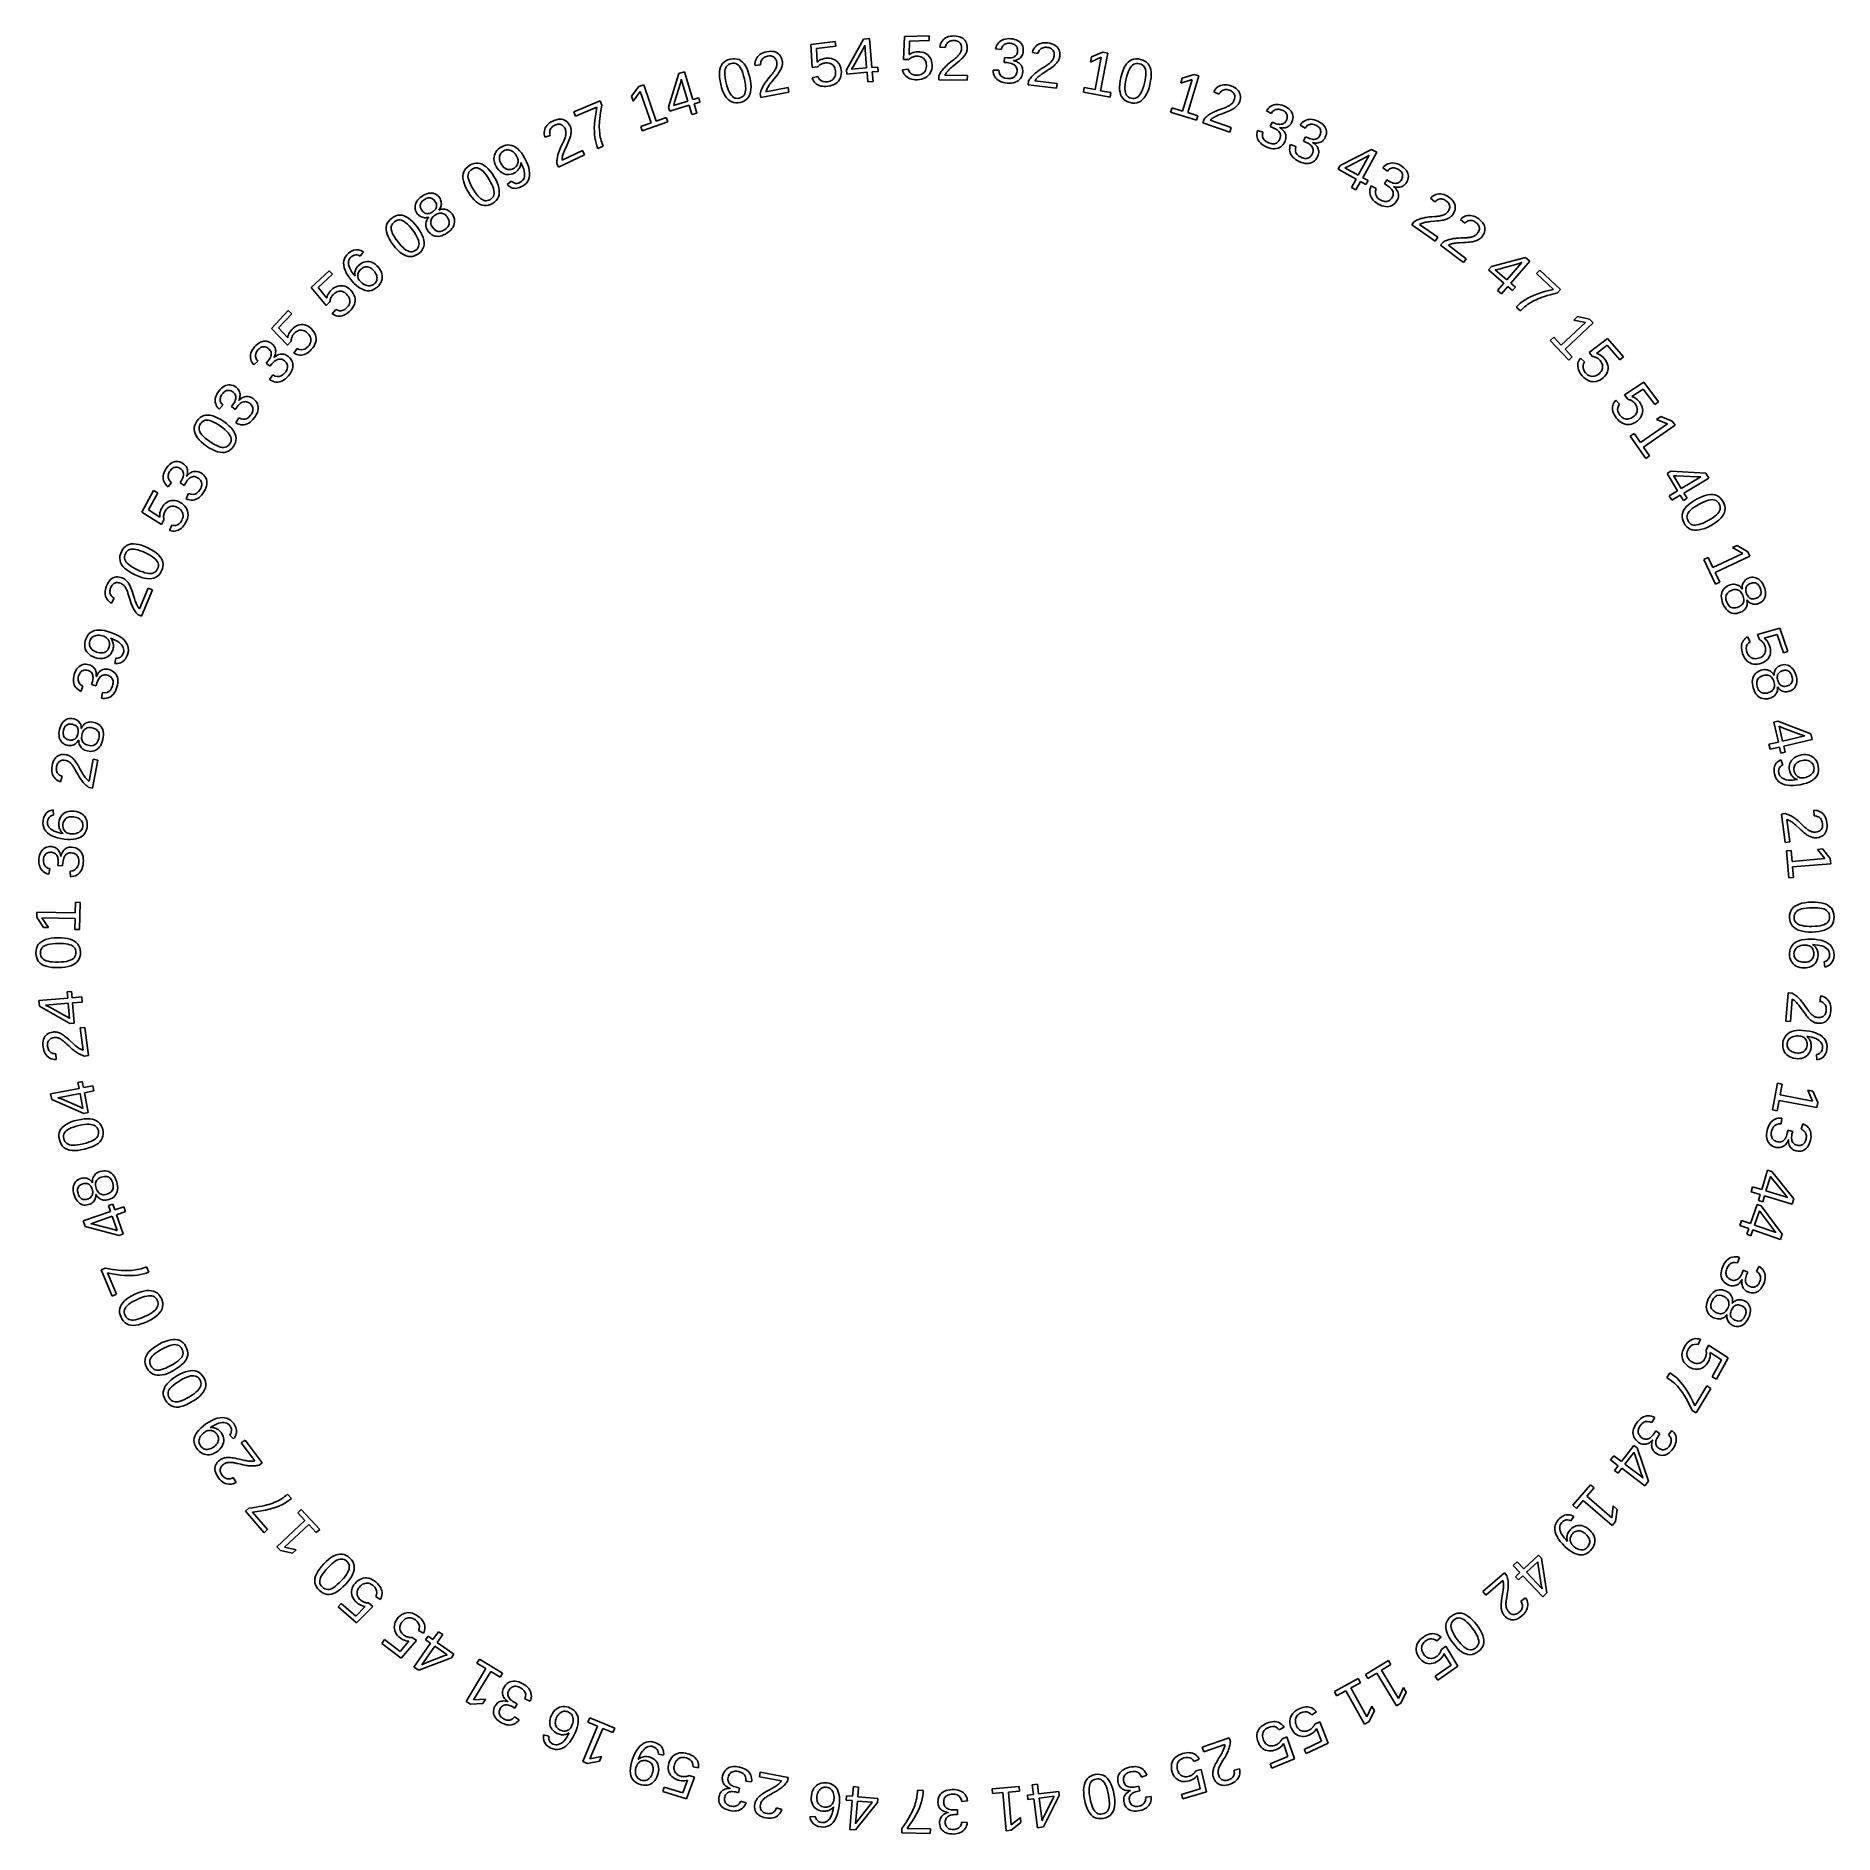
# Model space of a CAD drawing. Header units: metres. Extents: x -119 to 119, y -119 to 119.
import ezdxf

# ---------------------------------------------------------------- set-up
doc = ezdxf.new("R2010")
doc.units = ezdxf.units.M

msp = doc.modelspace()

# ---------------------------------------------------------------- linework, layer by layer
for p, q in [((-22.9527, 116.644), (-23.1404, 116.528)), ((-22.7451, 116.741), (-22.9527, 116.644)), ((-22.5178, 116.819), (-22.7451, 116.741)), ((-22.2706, 116.877), (-22.5178, 116.819)), ((-21.9972, 116.918), (-22.2706, 116.877)), ((-21.7412, 116.932), (-21.9972, 116.918)), ((-21.5027, 116.92), (-21.7412, 116.932)), ((-21.2817, 116.881), (-21.5027, 116.92)), ((-21.0782, 116.815), (-21.2817, 116.881)), ((-20.8922, 116.723), (-21.0782, 116.815)), ((-20.7259, 116.606), (-20.8922, 116.723)), ((-13.2223, 118.221), (-16.4368, 117.815)), ((-16.4368, 117.815), (-16.2432, 114.761)), ((-15.6982, 117.281), (-13.1445, 117.603)), ((-15.5824, 115.491), (-15.6982, 117.281)), ((-13.1445, 117.603), (-13.2223, 118.221)), ((-9.44284, 118.54), (-11.7195, 114.485)), ((-10.7996, 114.954), (-9.51213, 117.252)), ((-9.51213, 117.252), (-9.42278, 117.438)), ((-8.68054, 118.605), (-9.44284, 118.54)), ((-9.42278, 117.438), (-9.30414, 117.712)), ((-9.30414, 117.712), (-9.29987, 117.725)), ((-9.29987, 117.725), (-9.04681, 114.72)), ((-8.35825, 114.778), (-8.68054, 118.605)), ((-4.03171, 118.888), (-4.15846, 115.83)), ((-0.7924, 118.955), (-4.03171, 118.888)), ((-3.4249, 116.487), (-3.35298, 118.28)), ((-3.35298, 118.28), (-0.77954, 118.333)), ((-3.08829, 116.697), (-3.2632, 116.602)), ((-2.90018, 116.772), (-3.08829, 116.697)), ((-2.69888, 116.827), (-2.90018, 116.772)), ((-2.48438, 116.861), (-2.69888, 116.827)), ((-2.25671, 116.876), (-2.48438, 116.861)), ((-1.98567, 116.868), (-2.25671, 116.876)), ((-1.73303, 116.832), (-1.98567, 116.868)), ((-1.49883, 116.769), (-1.73303, 116.832)), ((-1.28307, 116.677), (-1.49883, 116.769)), ((-1.08572, 116.558), (-1.28307, 116.677)), ((-0.77954, 118.333), (-0.7924, 118.955)), ((0.66377, 117.714), (0.62057, 117.494)), ((0.62057, 117.494), (1.366, 117.409)), ((0.72984, 117.918), (0.66377, 117.714)), ((0.8188, 118.106), (0.72984, 117.918)), ((0.93066, 118.278), (0.8188, 118.106)), ((1.06541, 118.434), (0.93066, 118.278)), ((1.22307, 118.574), (1.06541, 118.434)), ((1.40019, 118.695), (1.22307, 118.574)), ((1.366, 117.409), (1.3933, 117.556)), ((1.3933, 117.556), (1.43417, 117.691)), ((1.59267, 118.792), (1.40019, 118.695)), ((1.43417, 117.691), (1.48866, 117.814)), ((1.48866, 117.814), (1.55673, 117.926)), ((1.55673, 117.926), (1.63841, 118.026)), ((1.80049, 118.867), (1.59267, 118.792)), ((1.63841, 118.026), (1.73367, 118.115)), ((1.73367, 118.115), (1.84012, 118.19)), ((2.0237, 118.919), (1.80049, 118.867)), ((1.84012, 118.19), (1.95532, 118.251)), ((1.95532, 118.251), (2.0793, 118.298)), ((2.26227, 118.948), (2.0237, 118.919)), ((2.0793, 118.298), (2.21202, 118.331)), ((2.21202, 118.331), (2.3535, 118.349)), ((2.51619, 118.954), (2.26227, 118.948)), ((2.3535, 118.349), (2.50375, 118.353)), ((2.50375, 118.353), (2.66029, 118.342)), ((2.79213, 118.937), (2.51619, 118.954)), ((2.66029, 118.342), (2.80464, 118.318)), ((3.04546, 118.897), (2.79213, 118.937)), ((2.80464, 118.318), (2.9368, 118.279)), ((2.9368, 118.279), (3.05679, 118.225)), ((3.27615, 118.835), (3.04546, 118.897)), ((3.05679, 118.225), (3.16458, 118.158)), ((3.16458, 118.158), (3.26018, 118.076)), ((3.28931, 116.621), (3.22614, 116.532)), ((3.26018, 118.076), (3.34227, 117.981)), ((3.48421, 118.751), (3.27615, 118.835)), ((3.34698, 116.712), (3.28931, 116.621)), ((3.34227, 117.981), (3.40884, 117.875)), ((3.39781, 116.805), (3.34698, 116.712)), ((3.43983, 116.903), (3.39781, 116.805)), ((3.40884, 117.875), (3.45988, 117.758)), ((3.47307, 117.005), (3.43983, 116.903)), ((3.45988, 117.758), (3.49542, 117.628)), ((3.4975, 117.111), (3.47307, 117.005)), ((3.66962, 118.645), (3.48421, 118.751)), ((3.49542, 117.628), (3.51543, 117.488)), ((3.51309, 117.221), (3.4975, 117.111)), ((3.51993, 117.336), (3.51309, 117.221)), ((3.51543, 117.488), (3.51993, 117.336)), ((3.83241, 118.516), (3.66962, 118.645)), ((3.97084, 118.368), (3.83241, 118.516)), ((4.08315, 118.2), (3.97084, 118.368)), ((4.04887, 116.575), (4.10558, 116.684)), ((4.16934, 118.014), (4.08315, 118.2)), ((4.10558, 116.684), (4.15428, 116.793)), ((4.15428, 116.793), (4.19456, 116.903)), ((4.22945, 117.81), (4.16934, 118.014)), ((4.19456, 116.903), (4.22639, 117.013)), ((4.22639, 117.013), (4.24979, 117.123)), ((4.26341, 117.587), (4.22945, 117.81)), ((4.24979, 117.123), (4.26474, 117.234)), ((4.27127, 117.345), (4.26341, 117.587)), ((4.26474, 117.234), (4.27127, 117.345)), ((8.08136, 117.483), (8.02397, 117.262)), ((8.02397, 117.262), (8.75258, 117.143)), ((8.16046, 117.686), (8.08136, 117.483)), ((8.26128, 117.869), (8.16046, 117.686)), ((8.38377, 118.033), (8.26128, 117.869)), ((8.52798, 118.179), (8.38377, 118.033)), ((8.69391, 118.305), (8.52798, 118.179)), ((8.87798, 118.411), (8.69391, 118.305)), ((8.75258, 117.143), (8.78752, 117.285)), ((8.78752, 117.285), (8.83525, 117.415)), ((8.83525, 117.415), (8.89577, 117.533)), ((9.07599, 118.493), (8.87798, 118.411)), ((8.89577, 117.533), (8.96906, 117.637)), ((8.96906, 117.637), (9.05511, 117.73)), ((9.05511, 117.73), (9.15396, 117.81)), ((9.28793, 118.552), (9.07599, 118.493)), ((9.15396, 117.81), (9.26402, 117.877)), ((9.26402, 117.877), (9.38307, 117.929)), ((9.51384, 118.588), (9.28793, 118.552)), ((9.38307, 117.929), (9.51111, 117.966)), ((9.51111, 117.966), (9.6481, 117.989)), ((9.75368, 118.6), (9.51384, 118.588)), ((9.6481, 117.989), (9.79408, 117.998)), ((10.0074, 118.59), (9.75368, 118.6)), ((9.79408, 117.998), (9.94901, 117.992)), ((9.94901, 117.992), (10.1169, 117.97)), ((10.2806, 118.556), (10.0074, 118.59)), ((10.1169, 117.97), (10.2691, 117.935)), ((10.2691, 117.935), (10.4056, 117.887)), ((10.5307, 118.502), (10.2806, 118.556)), ((10.4056, 117.887), (10.5264, 117.825)), ((10.5264, 117.825), (10.6316, 117.75)), ((10.7579, 118.427), (10.5307, 118.502)), ((10.6316, 117.75), (10.721, 117.662)), ((10.721, 117.662), (10.7948, 117.562)), ((10.962, 118.332), (10.7579, 118.427)), ((10.7948, 117.562), (10.8529, 117.453)), ((10.8676, 116.645), (10.8116, 116.524)), ((10.8529, 117.453), (10.8952, 117.335)), ((10.9064, 116.778), (10.8676, 116.645)), ((10.8952, 117.335), (10.9218, 117.207)), ((10.9278, 116.924), (10.9064, 116.778)), ((10.9218, 117.207), (10.9327, 117.07)), ((10.9327, 117.07), (10.9278, 116.924)), ((11.1432, 118.217), (10.962, 118.332)), ((11.3013, 118.082), (11.1432, 118.217)), ((11.4344, 117.929), (11.3013, 118.082)), ((11.5397, 117.761), (11.4344, 117.929)), ((11.6172, 117.578), (11.5397, 117.761)), ((11.6668, 117.38), (11.6172, 117.578)), ((11.6203, 116.602), (11.6595, 116.764)), ((11.6595, 116.764), (11.6827, 116.939)), ((11.6887, 117.167), (11.6668, 117.38)), ((11.6827, 116.939), (11.6887, 117.167)), ((12.9646, 117), (12.8986, 116.785)), ((12.8986, 116.785), (13.6311, 116.623)), ((13.0516, 117.196), (12.9646, 117)), ((13.1598, 117.374), (13.0516, 117.196)), ((13.289, 117.533), (13.1598, 117.374)), ((13.4393, 117.674), (13.289, 117.533)), ((13.6108, 117.797), (13.4393, 117.674)), ((13.7995, 117.898), (13.6108, 117.797)), ((13.6311, 116.623), (13.6736, 116.766)), ((13.6736, 116.766), (13.7284, 116.896)), ((13.7284, 116.896), (13.7955, 117.013)), ((13.7955, 117.013), (13.8748, 117.117)), ((14.0011, 117.975), (13.7995, 117.898)), ((13.8748, 117.117), (13.9665, 117.208)), ((13.9665, 117.208), (14.0705, 117.286)), ((14.2156, 118.028), (14.0011, 117.975)), ((14.0705, 117.286), (14.1843, 117.35)), ((14.1843, 117.35), (14.3052, 117.399)), ((14.443, 118.056), (14.2156, 118.028)), ((14.3052, 117.399), (14.4334, 117.433)), ((14.4334, 117.433), (14.5688, 117.451)), ((14.6833, 118.06), (14.443, 118.056)), ((14.5688, 117.451), (14.7114, 117.454)), ((14.9364, 118.039), (14.6833, 118.06)), ((14.7114, 117.454), (14.8613, 117.443)), ((14.8613, 117.443), (15.0159, 117.416)), ((15.2091, 117.993), (14.9364, 118.039)), ((15.0159, 117.416), (15.1568, 117.376)), ((15.1568, 117.376), (15.2842, 117.324)), ((15.4569, 117.927), (15.2091, 117.993)), ((15.2842, 117.324), (15.3979, 117.258)), ((15.3979, 117.258), (15.4981, 117.18)), ((15.6799, 117.842), (15.4569, 117.927)), ((15.4981, 117.18), (15.5846, 117.088)), ((15.5846, 117.088), (15.6564, 116.986)), ((15.6564, 116.986), (15.7115, 116.873)), ((15.878, 117.737), (15.6799, 117.842)), ((15.7115, 116.873), (15.75, 116.751)), ((15.75, 116.751), (15.7718, 116.619)), ((15.7718, 116.619), (15.777, 116.477)), ((16.0513, 117.611), (15.878, 117.737)), ((16.1998, 117.466), (16.0513, 117.611)), ((16.3219, 117.304), (16.1998, 117.466)), ((16.4161, 117.126), (16.3219, 117.304)), ((16.4823, 116.932), (16.4161, 117.126)), ((16.5207, 116.722), (16.4823, 116.932)), ((16.5312, 116.497), (16.5207, 116.722)), ((22.1999, 116.824), (20.7003, 116.185)), ((21.9108, 111.714), (22.8629, 116.698)), ((22.8629, 116.698), (22.1999, 116.824)), ((-28.4791, 114.534), (-28.5257, 114.208)), ((-28.3971, 114.826), (-28.4791, 114.534)), ((-28.2776, 115.085), (-28.3971, 114.826)), ((-28.1187, 115.311), (-28.2776, 115.085)), ((-27.9204, 115.504), (-28.1187, 115.311)), ((-27.6829, 115.665), (-27.9204, 115.504)), ((-27.8238, 114.088), (-27.8078, 114.339)), ((-27.8078, 114.339), (-27.7671, 114.557)), ((-27.7671, 114.557), (-27.7, 114.744)), ((-27.7, 114.744), (-27.6055, 114.907)), ((-27.406, 115.792), (-27.6829, 115.665)), ((-27.6055, 114.907), (-27.4838, 115.045)), ((-27.4838, 115.045), (-27.3347, 115.158)), ((-27.0897, 115.887), (-27.406, 115.792)), ((-27.3347, 115.158), (-27.1582, 115.247)), ((-27.1582, 115.247), (-26.9545, 115.31)), ((-26.7725, 115.941), (-27.0897, 115.887)), ((-26.9545, 115.31), (-26.7487, 115.342)), ((-26.4744, 115.947), (-26.7725, 115.941)), ((-26.7487, 115.342), (-26.5559, 115.34)), ((-26.5559, 115.34), (-26.376, 115.303)), ((-26.1954, 115.906), (-26.4744, 115.947)), ((-26.376, 115.303), (-26.2091, 115.23)), ((-26.2091, 115.23), (-26.0551, 115.123)), ((-25.9356, 115.819), (-26.1954, 115.906)), ((-26.0551, 115.123), (-25.9141, 114.982)), ((-25.695, 115.684), (-25.9356, 115.819)), ((-25.9141, 114.982), (-25.7828, 114.803)), ((-25.7828, 114.803), (-25.6582, 114.583)), ((-25.4734, 115.503), (-25.695, 115.684)), ((-25.6582, 114.583), (-25.5403, 114.323)), ((-25.5403, 114.323), (-25.4293, 114.023)), ((-25.2696, 115.276), (-25.4734, 115.503)), ((-25.0827, 115.004), (-25.2696, 115.276)), ((-24.9127, 114.688), (-25.0827, 115.004)), ((-24.7596, 114.326), (-24.9127, 114.688)), ((-24.6233, 113.92), (-24.7596, 114.326)), ((-23.8027, 115.493), (-23.8248, 115.28)), ((-23.8248, 115.28), (-23.8212, 115.055)), ((-23.8212, 115.055), (-23.0746, 115.127)), ((-23.7548, 115.696), (-23.8027, 115.493)), ((-23.6811, 115.887), (-23.7548, 115.696)), ((-23.5818, 116.068), (-23.6811, 115.887)), ((-23.4566, 116.237), (-23.5818, 116.068)), ((-23.3084, 116.392), (-23.4566, 116.237)), ((-23.1404, 116.528), (-23.3084, 116.392)), ((-23.0784, 115.277), (-23.0665, 115.417)), ((-23.0746, 115.127), (-23.0784, 115.277)), ((-23.0665, 115.417), (-23.0388, 115.549)), ((-23.0388, 115.549), (-22.9955, 115.673)), ((-22.9955, 115.673), (-22.9364, 115.788)), ((-22.9364, 115.788), (-22.8616, 115.894)), ((-22.8616, 115.894), (-22.7732, 115.99)), ((-22.7732, 115.99), (-22.6732, 116.074)), ((-22.6732, 116.074), (-22.5617, 116.145)), ((-22.5617, 116.145), (-22.4386, 116.205)), ((-22.4386, 116.205), (-22.304, 116.252)), ((-22.304, 116.252), (-22.1579, 116.287)), ((-22.1579, 116.287), (-22.0026, 116.309)), ((-22.0026, 116.309), (-21.8562, 116.315)), ((-21.8562, 116.315), (-21.7189, 116.304)), ((-21.7189, 116.304), (-21.5904, 116.277)), ((-21.5904, 116.277), (-21.4709, 116.234)), ((-21.4709, 116.234), (-21.3604, 116.174)), ((-21.3031, 114.258), (-21.3738, 114.159)), ((-21.3604, 116.174), (-21.2605, 116.098)), ((-21.2369, 114.358), (-21.3031, 114.258)), ((-21.2605, 116.098), (-21.1733, 116.008)), ((-21.1765, 114.457), (-21.2369, 114.358)), ((-21.1218, 114.557), (-21.1765, 114.457)), ((-21.1733, 116.008), (-21.0989, 115.904)), ((-21.0728, 114.657), (-21.1218, 114.557)), ((-21.0989, 115.904), (-21.0373, 115.785)), ((-21.0295, 114.757), (-21.0728, 114.657)), ((-21.0373, 115.785), (-20.9884, 115.651)), ((-20.9919, 114.857), (-21.0295, 114.757)), ((-20.9616, 114.959), (-20.9919, 114.857)), ((-20.9884, 115.651), (-20.9524, 115.503)), ((-20.9408, 115.063), (-20.9616, 114.959)), ((-20.9524, 115.503), (-20.9353, 115.39)), ((-20.9295, 115.17), (-20.9408, 115.063)), ((-20.9353, 115.39), (-20.9276, 115.279)), ((-20.9276, 115.279), (-20.9295, 115.17)), ((-20.5813, 116.466), (-20.7259, 116.606)), ((-20.6526, 114.116), (-20.5623, 114.255)), ((-20.4583, 116.302), (-20.5813, 116.466)), ((-20.5623, 114.255), (-20.4891, 114.381)), ((-20.4891, 114.381), (-20.424, 114.506)), ((-20.357, 116.115), (-20.4583, 116.302)), ((-20.424, 114.506), (-20.3669, 114.629)), ((-20.3669, 114.629), (-20.3179, 114.75)), ((-20.2774, 115.904), (-20.357, 116.115)), ((-20.3179, 114.75), (-20.277, 114.87)), ((-20.2195, 115.669), (-20.2774, 115.904)), ((-20.277, 114.87), (-20.2442, 114.988)), ((-20.2442, 114.988), (-20.2192, 115.105)), ((-20.2027, 115.559), (-20.2195, 115.669)), ((-20.2192, 115.105), (-20.2026, 115.22)), ((-20.1943, 115.447), (-20.2027, 115.559)), ((-20.2026, 115.22), (-20.1943, 115.335)), ((-20.1943, 115.335), (-20.1943, 115.447)), ((-16.2432, 114.761), (-15.5338, 114.85)), ((-15.4335, 115.622), (-15.5824, 115.491)), ((-15.5338, 114.85), (-15.4586, 114.931)), ((-15.4586, 114.931), (-15.3826, 115.004)), ((-15.2695, 115.735), (-15.4335, 115.622)), ((-15.3826, 115.004), (-15.3056, 115.071)), ((-15.3056, 115.071), (-15.2278, 115.13)), ((-15.0903, 115.829), (-15.2695, 115.735)), ((-15.2278, 115.13), (-15.149, 115.182)), ((-15.149, 115.182), (-15.0693, 115.227)), ((-14.8958, 115.904), (-15.0903, 115.829)), ((-15.0693, 115.227), (-14.9878, 115.266)), ((-14.9878, 115.266), (-14.9033, 115.301)), ((-14.9033, 115.301), (-14.8159, 115.33)), ((-14.6861, 115.962), (-14.8958, 115.904)), ((-14.8159, 115.33), (-14.7257, 115.355)), ((-14.7257, 115.355), (-14.6325, 115.374)), ((-14.4613, 116), (-14.6861, 115.962)), ((-14.6325, 115.374), (-14.5364, 115.389)), ((-14.5364, 115.389), (-14.3551, 115.403)), ((-14.1908, 116.02), (-14.4613, 116)), ((-14.3551, 115.403), (-14.1842, 115.396)), ((-13.9358, 116.011), (-14.1908, 116.02)), ((-14.1842, 115.396), (-14.0238, 115.37)), ((-14.0238, 115.37), (-13.8738, 115.324)), ((-13.6963, 115.972), (-13.9358, 116.011)), ((-13.8738, 115.324), (-13.7342, 115.258)), ((-13.7342, 115.258), (-13.605, 115.173)), ((-13.4721, 115.904), (-13.6963, 115.972)), ((-13.605, 115.173), (-13.4896, 115.071)), ((-13.4896, 115.071), (-13.3911, 114.955)), ((-13.2634, 115.806), (-13.4721, 115.904)), ((-13.3911, 114.955), (-13.3095, 114.826)), ((-13.3095, 114.826), (-13.2449, 114.682)), ((-13.0701, 115.679), (-13.2634, 115.806)), ((-13.2449, 114.682), (-13.1972, 114.526)), ((-13.1972, 114.526), (-13.1663, 114.355)), ((-13.1663, 114.355), (-13.1507, 114.158)), ((-12.8972, 115.526), (-13.0701, 115.679)), ((-12.7498, 115.354), (-12.8972, 115.526)), ((-12.6278, 115.162), (-12.7498, 115.354)), ((-12.5313, 114.951), (-12.6278, 115.162)), ((-12.4601, 114.719), (-12.5313, 114.951)), ((-12.4144, 114.467), (-12.4601, 114.719)), ((-12.393, 114.178), (-12.4144, 114.467)), ((-11.7195, 114.485), (-11.6719, 113.92)), ((-9.04681, 114.72), (-11.0487, 114.552)), ((-11.0487, 114.552), (-10.9907, 114.638)), ((-10.9907, 114.638), (-10.7996, 114.954)), ((-7.55708, 114.846), (-8.35825, 114.778)), ((-8.30981, 114.203), (-7.50865, 114.271)), ((-7.50865, 114.271), (-7.55708, 114.846)), ((-3.55853, 114.583), (-4.29663, 114.483)), ((-4.29663, 114.483), (-4.23924, 114.272)), ((-4.23924, 114.272), (-4.16223, 114.079)), ((-4.15846, 115.83), (-3.4436, 115.845)), ((-3.45647, 114.326), (-3.55853, 114.583)), ((-3.31528, 114.116), (-3.45647, 114.326)), ((-3.4436, 115.845), (-3.36043, 115.917)), ((-3.2632, 116.602), (-3.4249, 116.487)), ((-3.36043, 115.917), (-3.2771, 115.982)), ((-3.2771, 115.982), (-3.1936, 116.04)), ((-3.1936, 116.04), (-3.10997, 116.091)), ((-3.10997, 116.091), (-3.0262, 116.135)), ((-3.0262, 116.135), (-2.94226, 116.171)), ((-2.94226, 116.171), (-2.85707, 116.201)), ((-2.85707, 116.201), (-2.76949, 116.227)), ((-2.76949, 116.227), (-2.67952, 116.247)), ((-2.67952, 116.247), (-2.58717, 116.262)), ((-2.58717, 116.262), (-2.49245, 116.272)), ((-2.49245, 116.272), (-2.39534, 116.276)), ((-2.39534, 116.276), (-2.21361, 116.271)), ((-2.21361, 116.271), (-2.04431, 116.247)), ((-2.04431, 116.247), (-1.88748, 116.204)), ((-1.88748, 116.204), (-1.7431, 116.143)), ((-1.7431, 116.143), (-1.61116, 116.063)), ((-1.61116, 116.063), (-1.49168, 115.964)), ((-1.49168, 115.964), (-1.38756, 115.85)), ((-1.3532, 114.256), (-1.45172, 114.129)), ((-1.38756, 115.85), (-1.3017, 115.725)), ((-1.27335, 114.398), (-1.3532, 114.256)), ((-1.3017, 115.725), (-1.23409, 115.588)), ((-1.21219, 114.553), (-1.27335, 114.398)), ((-1.23409, 115.588), (-1.18474, 115.439)), ((-1.16972, 114.723), (-1.21219, 114.553)), ((-1.18474, 115.439), (-1.15367, 115.278)), ((-1.14594, 114.907), (-1.16972, 114.723)), ((-1.15367, 115.278), (-1.14082, 115.105)), ((-1.14082, 115.105), (-1.14594, 114.907)), ((-0.90682, 116.411), (-1.08572, 116.558)), ((-0.75079, 116.242), (-0.90682, 116.411)), ((-0.62216, 116.055), (-0.75079, 116.242)), ((-0.5209, 115.852), (-0.62216, 116.055)), ((-0.59819, 114.102), (-0.49867, 114.33)), ((-0.44701, 115.631), (-0.5209, 115.852)), ((-0.49867, 114.33), (-0.42935, 114.579)), ((-0.4005, 115.393), (-0.44701, 115.631)), ((-0.42935, 114.579), (-0.39024, 114.848)), ((-0.38135, 115.138), (-0.4005, 115.393)), ((-0.39024, 114.848), (-0.38135, 115.138)), ((0.83695, 114.265), (0.74777, 114.13)), ((0.93105, 114.394), (0.83695, 114.265)), ((1.03009, 114.516), (0.93105, 114.394)), ((1.13237, 114.634), (1.03009, 114.516)), ((1.23624, 114.748), (1.13237, 114.634)), ((1.34171, 114.858), (1.23624, 114.748)), ((1.44876, 114.963), (1.34171, 114.858)), ((1.55737, 115.065), (1.44876, 114.963)), ((1.5546, 114.16), (1.6355, 114.259)), ((1.6676, 115.163), (1.55737, 115.065)), ((1.6355, 114.259), (1.72498, 114.359)), ((1.88942, 115.351), (1.6676, 115.163)), ((1.72498, 114.359), (1.82404, 114.462)), ((1.82404, 114.462), (1.93369, 114.568)), ((2.10948, 115.529), (1.88942, 115.351)), ((1.93369, 114.568), (2.05392, 114.679)), ((2.05392, 114.679), (2.18474, 114.794)), ((2.43477, 115.78), (2.10948, 115.529)), ((2.18474, 114.794), (2.32613, 114.912)), ((2.32613, 114.912), (2.74879, 115.25)), ((2.53833, 115.862), (2.43477, 115.78)), ((2.63844, 115.944), (2.53833, 115.862)), ((2.73511, 116.026), (2.63844, 115.944)), ((2.82834, 116.109), (2.73511, 116.026)), ((2.74879, 115.25), (2.98882, 115.446)), ((2.91811, 116.191), (2.82834, 116.109)), ((3.0034, 116.274), (2.91811, 116.191)), ((2.98882, 115.446), (3.19815, 115.622)), ((3.08318, 116.359), (3.0034, 116.274)), ((3.15741, 116.445), (3.08318, 116.359)), ((3.22614, 116.532), (3.15741, 116.445)), ((3.19815, 115.622), (3.37679, 115.779)), ((3.37679, 115.779), (3.52475, 115.916)), ((3.52475, 115.916), (3.64201, 116.034)), ((3.64201, 116.034), (3.73982, 116.142)), ((3.73982, 116.142), (3.82941, 116.25)), ((3.82941, 116.25), (3.91078, 116.358)), ((3.91078, 116.358), (3.98393, 116.467)), ((3.98393, 116.467), (4.04887, 116.575)), ((8.44756, 114.439), (7.68845, 114.434)), ((7.68845, 114.434), (7.71165, 114.186)), ((8.49591, 114.124), (8.44756, 114.439)), ((9.19968, 116.089), (9.14647, 115.457)), ((9.14647, 115.457), (9.55701, 115.423)), ((9.59428, 116.056), (9.19968, 116.089)), ((9.55701, 115.423), (9.77148, 115.397)), ((9.78606, 116.047), (9.59428, 116.056)), ((9.77148, 115.397), (9.96719, 115.359)), ((9.96416, 116.053), (9.78606, 116.047)), ((10.1286, 116.076), (9.96416, 116.053)), ((9.96719, 115.359), (10.1441, 115.307)), ((10.2793, 116.114), (10.1286, 116.076)), ((10.1441, 115.307), (10.3022, 115.242)), ((10.4164, 116.167), (10.2793, 116.114)), ((10.3022, 115.242), (10.4416, 115.164)), ((10.3795, 115.679), (10.3808, 115.695)), ((10.5812, 115.631), (10.3795, 115.679)), ((10.3808, 115.695), (10.5703, 115.726)), ((10.5397, 116.236), (10.4164, 116.167)), ((10.4416, 115.164), (10.5622, 115.073)), ((10.6476, 116.319), (10.5397, 116.236)), ((10.5622, 115.073), (10.6633, 114.97)), ((10.5703, 115.726), (10.7456, 115.77)), ((10.766, 115.567), (10.5812, 115.631)), ((10.7383, 116.415), (10.6476, 116.319)), ((10.6633, 114.97), (10.7437, 114.858)), ((10.8116, 116.524), (10.7383, 116.415)), ((10.7437, 114.858), (10.8032, 114.736)), ((10.7456, 115.77), (10.9065, 115.828)), ((10.9337, 115.489), (10.766, 115.567)), ((10.8032, 114.736), (10.842, 114.604)), ((10.8573, 114.311), (10.8341, 114.139)), ((10.842, 114.604), (10.86, 114.462)), ((10.86, 114.462), (10.8573, 114.311)), ((10.9065, 115.828), (11.0531, 115.899)), ((11.0843, 115.395), (10.9337, 115.489)), ((11.0531, 115.899), (11.1854, 115.983)), ((11.2179, 115.287), (11.0843, 115.395)), ((11.1854, 115.983), (11.3035, 116.081)), ((11.3345, 115.164), (11.2179, 115.287)), ((11.3035, 116.081), (11.4066, 116.192)), ((11.4323, 115.029), (11.3345, 115.164)), ((11.4066, 116.192), (11.4938, 116.316)), ((11.5095, 114.885), (11.4323, 115.029)), ((11.4938, 116.316), (11.565, 116.453)), ((11.5662, 114.733), (11.5095, 114.885)), ((11.565, 116.453), (11.6203, 116.602)), ((11.6022, 114.571), (11.5662, 114.733)), ((11.6177, 114.402), (11.6022, 114.571)), ((11.6125, 114.223), (11.6177, 114.402)), ((13.5765, 114.272), (13.4578, 114.182)), ((13.6963, 114.358), (13.5765, 114.272)), ((13.9365, 114.521), (13.6963, 114.358)), ((14.174, 114.676), (13.9365, 114.521)), ((14.5237, 114.891), (14.174, 114.676)), ((14.325, 114.039), (14.7806, 114.331)), ((14.6353, 114.962), (14.5237, 114.891)), ((14.7435, 115.033), (14.6353, 114.962)), ((14.8482, 115.105), (14.7435, 115.033)), ((14.7806, 114.331), (15.0398, 114.501)), ((14.9495, 115.177), (14.8482, 115.105)), ((15.0474, 115.249), (14.9495, 115.177)), ((15.0398, 114.501), (15.2664, 114.654)), ((15.1409, 115.323), (15.0474, 115.249)), ((15.2291, 115.399), (15.1409, 115.323)), ((15.3119, 115.477), (15.2291, 115.399)), ((15.2664, 114.654), (15.4605, 114.792)), ((15.3894, 115.557), (15.3119, 115.477)), ((15.4616, 115.639), (15.3894, 115.557)), ((15.4605, 114.792), (15.622, 114.913)), ((15.5284, 115.723), (15.4616, 115.639)), ((15.5887, 115.81), (15.5284, 115.723)), ((15.6407, 115.903), (15.5887, 115.81)), ((15.622, 114.913), (15.7509, 115.017)), ((15.6844, 116.001), (15.6407, 115.903)), ((15.7197, 116.104), (15.6844, 116.001)), ((15.7468, 116.212), (15.7197, 116.104)), ((15.7655, 116.325), (15.7468, 116.212)), ((15.7509, 115.017), (15.8595, 115.115)), ((15.777, 116.477), (15.7655, 116.325)), ((15.8595, 115.115), (15.9599, 115.213)), ((15.9599, 115.213), (16.0521, 115.312)), ((16.0521, 115.312), (16.1362, 115.412)), ((16.1362, 115.412), (16.2121, 115.514)), ((16.2121, 115.514), (16.2799, 115.616)), ((16.2799, 115.616), (16.3398, 115.719)), ((16.3398, 115.719), (16.3913, 115.824)), ((16.3913, 115.824), (16.4344, 115.93)), ((16.4344, 115.93), (16.4692, 116.037)), ((16.4692, 116.037), (16.4957, 116.146)), ((16.4957, 116.146), (16.5138, 116.256)), ((16.5138, 116.256), (16.5312, 116.497)), ((20.7003, 116.185), (20.5707, 115.506)), ((20.5707, 115.506), (22.0088, 116.149)), ((22.0088, 116.149), (21.1879, 111.852)), ((24.8484, 114.314), (24.7115, 113.904)), ((25.0018, 114.677), (24.8484, 114.314)), ((25.1718, 114.994), (25.0018, 114.677)), ((25.3583, 115.265), (25.1718, 114.994)), ((25.5614, 115.491), (25.3583, 115.265)), ((25.5152, 114.011), (25.6277, 114.314)), ((25.7834, 115.669), (25.5614, 115.491)), ((25.6277, 114.314), (25.747, 114.574)), ((25.747, 114.574), (25.8732, 114.793)), ((26.0261, 115.801), (25.7834, 115.669)), ((25.8732, 114.793), (26.0062, 114.969)), ((26.0062, 114.969), (26.1497, 115.108)), ((26.2896, 115.886), (26.0261, 115.801)), ((26.1497, 115.108), (26.3066, 115.212)), ((26.5737, 115.924), (26.2896, 115.886)), ((26.3066, 115.212), (26.477, 115.281)), ((26.477, 115.281), (26.6608, 115.316)), ((26.8785, 115.916), (26.5737, 115.924)), ((26.6608, 115.316), (26.8581, 115.317)), ((26.8581, 115.317), (27.0688, 115.283)), ((27.2041, 115.861), (26.8785, 115.916)), ((27.0688, 115.283), (27.2675, 115.221)), ((27.5119, 115.767), (27.2041, 115.861)), ((27.2675, 115.221), (27.4392, 115.133)), ((27.4392, 115.133), (27.5837, 115.02)), ((27.7818, 115.64), (27.5119, 115.767)), ((27.5837, 115.02), (27.7012, 114.881)), ((27.7012, 114.881), (27.7917, 114.717)), ((28.0136, 115.48), (27.7818, 115.64)), ((27.7917, 114.717), (27.855, 114.527)), ((27.855, 114.527), (27.8932, 114.308)), ((27.8932, 114.308), (27.9073, 114.056)), ((28.2075, 115.286), (28.0136, 115.48)), ((28.3635, 115.059), (28.2075, 115.286)), ((28.4814, 114.798), (28.3635, 115.059)), ((28.5632, 114.504), (28.4814, 114.798)), ((28.6099, 114.178), (28.5632, 114.504)), ((-39.1865, 112.273), (-40.1656, 110.97)), ((-38.549, 112.494), (-39.1865, 112.273)), ((-36.8815, 107.702), (-38.549, 112.494)), ((-33.8824, 113.987), (-35.2662, 109.547)), ((-34.4639, 110.197), (-33.6823, 112.712)), ((-33.1501, 114.208), (-33.8824, 113.987)), ((-33.6823, 112.712), (-33.6336, 112.913)), ((-33.6336, 112.913), (-33.5744, 113.205)), ((-33.5744, 113.205), (-33.573, 113.218)), ((-33.573, 113.218), (-32.7008, 110.332)), ((-32.0393, 110.532), (-33.1501, 114.208)), ((-28.5257, 114.208), (-28.5371, 113.849)), ((-28.5371, 113.849), (-28.5132, 113.455)), ((-28.5132, 113.455), (-28.4541, 113.028)), ((-28.4541, 113.028), (-28.3596, 112.566)), ((-28.3596, 112.566), (-28.241, 112.12)), ((-28.241, 112.12), (-28.1045, 111.717)), ((-27.815, 113.801), (-27.8238, 114.088)), ((-27.7814, 113.48), (-27.815, 113.801)), ((-27.7231, 113.125), (-27.7814, 113.48)), ((-27.6401, 112.735), (-27.7231, 113.125)), ((-27.5436, 112.359), (-27.6401, 112.735)), ((-27.4394, 112.022), (-27.5436, 112.359)), ((-27.3275, 111.725), (-27.4394, 112.022)), ((-25.4293, 114.023), (-25.325, 113.681)), ((-25.325, 113.681), (-25.2274, 113.3)), ((-25.2274, 113.3), (-25.1487, 112.927)), ((-25.1487, 112.927), (-25.0939, 112.584)), ((-25.0939, 112.584), (-25.063, 112.271)), ((-25.0562, 111.987), (-25.0734, 111.732)), ((-25.063, 112.271), (-25.0562, 111.987)), ((-24.504, 113.469), (-24.6233, 113.92)), ((-24.413, 113.019), (-24.504, 113.469)), ((-24.3578, 112.6), (-24.413, 113.019)), ((-24.4073, 111.522), (-24.3549, 111.851)), ((-24.3385, 112.21), (-24.3578, 112.6)), ((-24.3549, 111.851), (-24.3385, 112.21)), ((-22.9384, 111.942), (-22.9975, 111.791)), ((-22.8731, 112.088), (-22.9384, 111.942)), ((-22.8017, 112.228), (-22.8731, 112.088)), ((-22.7261, 112.364), (-22.8017, 112.228)), ((-22.6482, 112.497), (-22.7261, 112.364)), ((-22.5678, 112.627), (-22.6482, 112.497)), ((-22.4851, 112.752), (-22.5678, 112.627)), ((-22.4001, 112.875), (-22.4851, 112.752)), ((-22.3127, 112.994), (-22.4001, 112.875)), ((-19.4509, 112.12), (-22.3672, 111.563)), ((-22.1346, 113.223), (-22.3127, 112.994)), ((-22.3073, 111.77), (-22.265, 111.878)), ((-22.265, 111.878), (-22.2146, 111.989)), ((-22.2146, 111.989), (-22.156, 112.102)), ((-22.156, 112.102), (-22.0893, 112.219)), ((-21.9564, 113.443), (-22.1346, 113.223)), ((-22.0893, 112.219), (-22.0137, 112.34)), ((-22.0137, 112.34), (-21.9287, 112.467)), ((-21.6904, 113.756), (-21.9564, 113.443)), ((-21.9287, 112.467), (-21.8341, 112.6)), ((-21.8341, 112.6), (-21.7299, 112.739)), ((-21.7299, 112.739), (-21.6163, 112.885)), ((-21.6062, 113.858), (-21.6904, 113.756)), ((-21.6163, 112.885), (-21.2731, 113.303)), ((-21.5254, 113.959), (-21.6062, 113.858)), ((-21.4479, 114.06), (-21.5254, 113.959)), ((-21.3738, 114.159), (-21.4479, 114.06)), ((-21.2731, 113.303), (-21.079, 113.544)), ((-21.079, 113.544), (-20.9109, 113.76)), ((-20.9109, 113.76), (-20.7688, 113.951)), ((-20.7688, 113.951), (-20.6526, 114.116)), ((-19.3342, 111.509), (-19.4509, 112.12)), ((-15.5162, 113.583), (-16.2398, 113.406)), ((-16.2398, 113.406), (-16.1607, 113.203)), ((-16.1607, 113.203), (-16.0639, 113.019)), ((-16.0639, 113.019), (-15.9494, 112.854)), ((-15.9494, 112.854), (-15.8173, 112.71)), ((-15.8173, 112.71), (-15.6675, 112.585)), ((-15.6675, 112.585), (-15.5, 112.48)), ((-15.3878, 113.338), (-15.5162, 113.583)), ((-15.5, 112.48), (-15.3162, 112.395)), ((-15.2255, 113.144), (-15.3878, 113.338)), ((-15.3162, 112.395), (-15.1178, 112.332)), ((-15.0293, 113.003), (-15.2255, 113.144)), ((-15.1178, 112.332), (-14.905, 112.291)), ((-14.7992, 112.913), (-15.0293, 113.003)), ((-14.905, 112.291), (-14.6777, 112.271)), ((-14.5352, 112.875), (-14.7992, 112.913)), ((-14.6777, 112.271), (-14.4358, 112.272)), ((-14.2373, 112.889), (-14.5352, 112.875)), ((-14.4358, 112.272), (-14.1795, 112.294)), ((-14.0521, 112.922), (-14.2373, 112.889)), ((-14.1795, 112.294), (-13.8782, 112.347)), ((-13.8834, 112.973), (-14.0521, 112.922)), ((-13.7312, 113.041), (-13.8834, 112.973)), ((-13.8782, 112.347), (-13.6034, 112.425)), ((-13.5955, 113.127), (-13.7312, 113.041)), ((-13.6034, 112.425), (-13.3551, 112.529)), ((-13.4762, 113.231), (-13.5955, 113.127)), ((-13.3735, 113.352), (-13.4762, 113.231)), ((-13.2888, 113.489), (-13.3735, 113.352)), ((-13.3551, 112.529), (-13.1332, 112.658)), ((-13.2242, 113.638), (-13.2888, 113.489)), ((-13.1796, 113.799), (-13.2242, 113.638)), ((-13.1551, 113.972), (-13.1796, 113.799)), ((-13.1507, 114.158), (-13.1551, 113.972)), ((-13.1332, 112.658), (-12.9378, 112.813)), ((-12.9378, 112.813), (-12.7689, 112.993)), ((-12.7689, 112.993), (-12.6293, 113.195)), ((-12.6293, 113.195), (-12.5219, 113.415)), ((-12.5219, 113.415), (-12.4467, 113.652)), ((-12.4467, 113.652), (-12.4037, 113.906)), ((-12.4037, 113.906), (-12.393, 114.178)), ((-11.6719, 113.92), (-8.99838, 114.145)), ((-8.99838, 114.145), (-8.89104, 112.871)), ((-8.89104, 112.871), (-8.20247, 112.929)), ((-8.20247, 112.929), (-8.30981, 114.203)), ((-4.16223, 114.079), (-4.06558, 113.903)), ((-4.06558, 113.903), (-3.94931, 113.746)), ((-3.94931, 113.746), (-3.81337, 113.606)), ((-3.81337, 113.606), (-3.65781, 113.484)), ((-3.65781, 113.484), (-3.48378, 113.381)), ((-3.48378, 113.381), (-3.29309, 113.297)), ((-3.13495, 113.955), (-3.31528, 114.116)), ((-3.29309, 113.297), (-3.08577, 113.234)), ((-2.9155, 113.841), (-3.13495, 113.955)), ((-3.08577, 113.234), (-2.86179, 113.19)), ((-2.65694, 113.776), (-2.9155, 113.841)), ((-2.86179, 113.19), (-2.62115, 113.166)), ((-2.35922, 113.759), (-2.65694, 113.776)), ((-2.62115, 113.166), (-2.36386, 113.161)), ((-2.36386, 113.161), (-2.05878, 113.182)), ((-2.17157, 113.772), (-2.35922, 113.759)), ((-1.99846, 113.805), (-2.17157, 113.772)), ((-2.05878, 113.182), (-1.77731, 113.231)), ((-1.83992, 113.857), (-1.99846, 113.805)), ((-1.69595, 113.929), (-1.83992, 113.857)), ((-1.77731, 113.231), (-1.51949, 113.308)), ((-1.56654, 114.019), (-1.69595, 113.929)), ((-1.45172, 114.129), (-1.56654, 114.019)), ((-1.51949, 113.308), (-1.28532, 113.413)), ((-1.28532, 113.413), (-1.07478, 113.547)), ((-1.07478, 113.547), (-0.88789, 113.709)), ((-0.88789, 113.709), (-0.72794, 113.895)), ((-0.72794, 113.895), (-0.59819, 114.102)), ((0.50978, 113.686), (0.49911, 113.17)), ((0.49911, 113.17), (4.27229, 113.092)), ((0.5842, 113.84), (0.50978, 113.686)), ((0.66353, 113.988), (0.5842, 113.84)), ((0.74777, 114.13), (0.66353, 113.988)), ((1.3168, 113.775), (1.36339, 113.87)), ((4.28516, 113.714), (1.3168, 113.775)), ((1.36339, 113.87), (1.41853, 113.966)), ((1.41853, 113.966), (1.48228, 114.062)), ((1.48228, 114.062), (1.5546, 114.16)), ((4.27229, 113.092), (4.28516, 113.714)), ((7.71165, 114.186), (7.7598, 113.956)), ((7.7598, 113.956), (7.83292, 113.745)), ((7.83292, 113.745), (7.93095, 113.554)), ((7.93095, 113.554), (8.05397, 113.381)), ((8.05397, 113.381), (8.2019, 113.227)), ((8.2019, 113.227), (8.37291, 113.092)), ((8.37291, 113.092), (8.56506, 112.977)), ((8.60147, 113.86), (8.49591, 114.124)), ((8.56506, 112.977), (8.77837, 112.883)), ((8.76427, 113.648), (8.60147, 113.86)), ((8.98427, 113.488), (8.76427, 113.648)), ((8.77837, 112.883), (9.01282, 112.809)), ((9.26147, 113.379), (8.98427, 113.488)), ((9.01282, 112.809), (9.2684, 112.754)), ((9.5959, 113.323), (9.26147, 113.379)), ((9.2684, 112.754), (9.54514, 112.72)), ((9.54514, 112.72), (9.84348, 112.707)), ((9.77234, 113.316), (9.5959, 113.323)), ((9.93692, 113.325), (9.77234, 113.316)), ((9.84348, 112.707), (10.1201, 112.72)), ((10.0897, 113.35), (9.93692, 113.325)), ((10.2306, 113.392), (10.0897, 113.35)), ((10.1201, 112.72), (10.3749, 112.76)), ((10.3596, 113.45), (10.2306, 113.392)), ((10.4769, 113.524), (10.3596, 113.45)), ((10.3749, 112.76), (10.6079, 112.825)), ((10.5805, 113.614), (10.4769, 113.524)), ((10.668, 113.721), (10.5805, 113.614)), ((10.6079, 112.825), (10.8192, 112.917)), ((10.7395, 113.844), (10.668, 113.721)), ((10.7948, 113.984), (10.7395, 113.844)), ((10.8341, 114.139), (10.7948, 113.984)), ((10.8192, 112.917), (11.0087, 113.035)), ((11.0087, 113.035), (11.1747, 113.178)), ((11.1747, 113.178), (11.3145, 113.342)), ((11.3145, 113.342), (11.4282, 113.529)), ((11.4282, 113.529), (11.5157, 113.738)), ((11.5157, 113.738), (11.5772, 113.969)), ((11.5772, 113.969), (11.6125, 114.223)), ((12.3904, 113.01), (12.3259, 112.498)), ((12.3259, 112.498), (16.0702, 112.026)), ((12.4806, 113.156), (12.3904, 113.01)), ((12.5749, 113.295), (12.4806, 113.156)), ((12.6735, 113.427), (12.5749, 113.295)), ((12.7763, 113.552), (12.6735, 113.427)), ((12.8834, 113.67), (12.7763, 113.552)), ((12.9947, 113.781), (12.8834, 113.67)), ((13.1087, 113.888), (12.9947, 113.781)), ((13.2239, 113.99), (13.1087, 113.888)), ((13.2023, 113.014), (13.2586, 113.104)), ((16.148, 112.643), (13.2023, 113.014)), ((13.3402, 114.088), (13.2239, 113.99)), ((13.2586, 113.104), (13.3234, 113.193)), ((13.3234, 113.193), (13.3969, 113.283)), ((13.4578, 114.182), (13.3402, 114.088)), ((13.3969, 113.283), (13.4791, 113.372)), ((13.4791, 113.372), (13.5699, 113.462)), ((13.5699, 113.462), (13.6693, 113.552)), ((13.6693, 113.552), (13.7785, 113.644)), ((13.7785, 113.644), (13.8988, 113.739)), ((13.8988, 113.739), (14.0299, 113.836)), ((14.0299, 113.836), (14.172, 113.936)), ((14.172, 113.936), (14.325, 114.039)), ((16.0702, 112.026), (16.148, 112.643)), ((19.7558, 112.125), (19.6391, 111.514)), ((21.1879, 111.852), (19.7558, 112.125)), ((24.4427, 112.575), (24.4216, 112.185)), ((24.4216, 112.185), (24.4359, 111.826)), ((24.4992, 112.997), (24.4427, 112.575)), ((24.5911, 113.449), (24.4992, 112.997)), ((24.7115, 113.904), (24.5911, 113.449)), ((25.1345, 111.952), (25.1421, 112.237)), ((25.1512, 111.699), (25.1345, 111.952)), ((25.1421, 112.237), (25.174, 112.553)), ((25.174, 112.553), (25.2302, 112.901)), ((25.2302, 112.901), (25.3106, 113.28)), ((25.3106, 113.28), (25.4095, 113.667)), ((25.4095, 113.667), (25.5152, 114.011)), ((27.525, 112.015), (27.4133, 111.72)), ((27.6283, 112.346), (27.525, 112.015)), ((27.7233, 112.715), (27.6283, 112.346)), ((27.8054, 113.1), (27.7233, 112.715)), ((27.8634, 113.452), (27.8054, 113.1)), ((27.8974, 113.771), (27.8634, 113.452)), ((27.9073, 114.056), (27.8974, 113.771)), ((28.1914, 111.702), (28.3284, 112.102)), ((28.3284, 112.102), (28.4467, 112.546)), ((28.4467, 112.546), (28.5401, 113.003)), ((28.5401, 113.003), (28.5984, 113.427)), ((28.5984, 113.427), (28.6217, 113.819)), ((28.6217, 113.819), (28.6099, 114.178)), ((32.7316, 113.385), (32.5317, 112.724)), ((32.5317, 112.724), (34.0291, 113.212)), ((34.2897, 113.864), (32.7316, 113.385)), ((34.0291, 113.212), (32.7635, 109.024)), ((33.468, 108.811), (34.9358, 113.668)), ((34.9358, 113.668), (34.2897, 113.864)), ((37.1328, 111.921), (37.0069, 111.747)), ((37.2756, 112.073), (37.1328, 111.921)), ((37.4352, 112.202), (37.2756, 112.073)), ((37.6115, 112.309), (37.4352, 112.202)), ((37.8047, 112.393), (37.6115, 112.309)), ((38.0103, 112.453), (37.8047, 112.393)), ((38.2235, 112.486), (38.0103, 112.453)), ((38.4443, 112.493), (38.2235, 112.486)), ((38.2728, 111.837), (38.4013, 111.859)), ((38.4013, 111.859), (38.5336, 111.866)), ((38.6726, 112.473), (38.4443, 112.493)), ((38.5336, 111.866), (38.6699, 111.856)), ((38.6699, 111.856), (38.8101, 111.829)), ((38.9084, 112.427), (38.6726, 112.473)), ((39.1517, 112.354), (38.9084, 112.427)), ((39.4089, 112.253), (39.1517, 112.354)), ((39.6376, 112.137), (39.4089, 112.253)), ((39.838, 112.007), (39.6376, 112.137)), ((40.0099, 111.863), (39.838, 112.007)), ((40.1533, 111.704), (40.0099, 111.863)), ((-44.3286, 110.36), (-47.8, 108.9)), ((-47.5588, 108.327), (-44.7391, 109.513)), ((-44.7391, 109.513), (-44.8566, 108.906)), ((-44.0983, 109.813), (-44.3286, 110.36)), ((-44.187, 109.311), (-44.0983, 109.813)), ((-40.1656, 110.97), (-39.9385, 110.317)), ((-39.9385, 110.317), (-39.0143, 111.592)), ((-39.0143, 111.592), (-37.5766, 107.46)), ((-35.2662, 109.547), (-35.1022, 109.004)), ((-35.1022, 109.004), (-32.5339, 109.78)), ((-32.7008, 110.332), (-34.6239, 109.751)), ((-34.6239, 109.751), (-34.5851, 109.848)), ((-34.5851, 109.848), (-34.4639, 110.197)), ((-32.5339, 109.78), (-32.1639, 108.556)), ((-31.2697, 110.765), (-32.0393, 110.532)), ((-31.8724, 109.98), (-31.1028, 110.213)), ((-31.5024, 108.756), (-31.8724, 109.98)), ((-31.1028, 110.213), (-31.2697, 110.765)), ((-28.1045, 111.717), (-27.9501, 111.358)), ((-27.9501, 111.358), (-27.7778, 111.043)), ((-27.7778, 111.043), (-27.5875, 110.771)), ((-27.5875, 110.771), (-27.3794, 110.543)), ((-27.3794, 110.543), (-27.1535, 110.361)), ((-27.2078, 111.466), (-27.3275, 111.725)), ((-27.0804, 111.247), (-27.2078, 111.466)), ((-27.1535, 110.361), (-26.9107, 110.225)), ((-26.9452, 111.066), (-27.0804, 111.247)), ((-26.8001, 110.923), (-26.9452, 111.066)), ((-26.9107, 110.225), (-26.6509, 110.136)), ((-26.6432, 110.815), (-26.8001, 110.923)), ((-26.6509, 110.136), (-26.3742, 110.093)), ((-26.4746, 110.742), (-26.6432, 110.815)), ((-26.2943, 110.704), (-26.4746, 110.742)), ((-26.3742, 110.093), (-26.0806, 110.098)), ((-26.1022, 110.701), (-26.2943, 110.704)), ((-25.8984, 110.732), (-26.1022, 110.701)), ((-26.0806, 110.098), (-25.77, 110.149)), ((-25.703, 110.794), (-25.8984, 110.732)), ((-25.77, 110.149), (-25.4688, 110.241)), ((-25.5335, 110.883), (-25.703, 110.794)), ((-25.3899, 110.999), (-25.5335, 110.883)), ((-25.4688, 110.241), (-25.203, 110.368)), ((-25.2722, 111.142), (-25.3899, 110.999)), ((-25.1805, 111.311), (-25.2722, 111.142)), ((-25.203, 110.368), (-24.9728, 110.53)), ((-25.1146, 111.507), (-25.1805, 111.311)), ((-25.0734, 111.732), (-25.1146, 111.507)), ((-24.9728, 110.53), (-24.7782, 110.726)), ((-24.7782, 110.726), (-24.619, 110.957)), ((-24.619, 110.957), (-24.4954, 111.223)), ((-24.4954, 111.223), (-24.4073, 111.522)), ((-23.0973, 111.474), (-23.138, 111.308)), ((-23.138, 111.308), (-23.0412, 110.801)), ((-23.0505, 111.635), (-23.0973, 111.474)), ((-22.9975, 111.791), (-23.0505, 111.635)), ((-23.0412, 110.801), (-19.3342, 111.509)), ((-22.3672, 111.563), (-22.3413, 111.665)), ((-22.3413, 111.665), (-22.3073, 111.77)), ((19.6391, 111.514), (23.1624, 110.841)), ((23.2791, 111.452), (21.9108, 111.714)), ((23.1624, 110.841), (23.2791, 111.452)), ((24.4359, 111.826), (24.4857, 111.498)), ((24.4857, 111.498), (24.5709, 111.201)), ((24.5709, 111.201), (24.6921, 110.937)), ((24.6921, 110.937), (24.8493, 110.708)), ((24.8493, 110.708), (25.0424, 110.512)), ((25.0424, 110.512), (25.2715, 110.352)), ((25.1921, 111.477), (25.1512, 111.699)), ((25.2586, 111.284), (25.1921, 111.477)), ((25.3512, 111.118), (25.2586, 111.284)), ((25.2715, 110.352), (25.5366, 110.225)), ((25.4698, 110.977), (25.3512, 111.118)), ((25.6144, 110.863), (25.4698, 110.977)), ((25.5366, 110.225), (25.8376, 110.133)), ((25.785, 110.775), (25.6144, 110.863)), ((25.9816, 110.713), (25.785, 110.775)), ((25.8376, 110.133), (26.1485, 110.082)), ((26.1843, 110.682), (25.9816, 110.713)), ((26.1485, 110.082), (26.4429, 110.078)), ((26.3757, 110.686), (26.1843, 110.682)), ((26.5558, 110.726), (26.3757, 110.686)), ((26.4429, 110.078), (26.7209, 110.12)), ((26.7246, 110.802), (26.5558, 110.726)), ((26.7209, 110.12), (26.9826, 110.21)), ((26.882, 110.913), (26.7246, 110.802)), ((27.0282, 111.059), (26.882, 110.913)), ((26.9826, 110.21), (27.2278, 110.346)), ((27.1649, 111.242), (27.0282, 111.059)), ((27.2933, 111.463), (27.1649, 111.242)), ((27.2278, 110.346), (27.4567, 110.529)), ((27.4133, 111.72), (27.2933, 111.463)), ((27.4567, 110.529), (27.6684, 110.758)), ((27.6684, 110.758), (27.8614, 111.03)), ((27.8614, 111.03), (28.0358, 111.344)), ((28.0358, 111.344), (28.1914, 111.702)), ((37.0069, 111.747), (36.8977, 111.551)), ((36.8977, 111.551), (37.5806, 111.241)), ((37.5806, 111.241), (37.6519, 111.372)), ((37.6519, 111.372), (37.7325, 111.488)), ((37.7325, 111.488), (37.8224, 111.588)), ((37.8224, 111.588), (37.9217, 111.673)), ((37.9217, 111.673), (38.0303, 111.743)), ((38.0303, 111.743), (38.1483, 111.798)), ((38.1483, 111.798), (38.2728, 111.837)), ((38.4554, 109.502), (38.3381, 109.454)), ((38.5694, 109.552), (38.4554, 109.502)), ((38.6802, 109.602), (38.5694, 109.552)), ((38.787, 109.655), (38.6802, 109.602)), ((38.8891, 109.711), (38.787, 109.655)), ((38.8101, 111.829), (38.9542, 111.786)), ((38.9863, 109.77), (38.8891, 109.711)), ((38.9542, 111.786), (39.0999, 111.728)), ((39.0787, 109.832), (38.9863, 109.77)), ((39.1664, 109.897), (39.0787, 109.832)), ((39.0999, 111.728), (39.2295, 111.66)), ((39.2492, 109.965), (39.1664, 109.897)), ((39.2295, 111.66), (39.3431, 111.582)), ((39.3263, 110.038), (39.2492, 109.965)), ((39.3965, 110.118), (39.3263, 110.038)), ((39.3431, 111.582), (39.4408, 111.494)), ((39.4595, 110.205), (39.3965, 110.118)), ((39.4408, 111.494), (39.5225, 111.397)), ((39.5155, 110.298), (39.4595, 110.205)), ((39.5644, 110.398), (39.5155, 110.298)), ((39.5225, 111.397), (39.5881, 111.29)), ((39.6063, 110.505), (39.5644, 110.398)), ((39.5881, 111.29), (39.637, 111.174)), ((39.6491, 110.651), (39.6063, 110.505)), ((39.637, 111.174), (39.6675, 111.053)), ((39.6735, 110.791), (39.6491, 110.651)), ((39.6675, 111.053), (39.6797, 110.925)), ((39.6797, 110.925), (39.6735, 110.791)), ((39.6761, 109.455), (39.7792, 109.535)), ((39.7792, 109.535), (39.8745, 109.619)), ((39.8745, 109.619), (39.9621, 109.705)), ((39.9621, 109.705), (40.0421, 109.793)), ((40.0421, 109.793), (40.1143, 109.885)), ((40.1143, 109.885), (40.1785, 109.98)), ((40.2684, 111.531), (40.1533, 111.704)), ((40.1785, 109.98), (40.2348, 110.077)), ((40.2348, 110.077), (40.2833, 110.178)), ((40.3541, 111.347), (40.2684, 111.531)), ((40.2833, 110.178), (40.3238, 110.282)), ((40.3238, 110.282), (40.391, 110.514)), ((40.4092, 111.153), (40.3541, 111.347)), ((40.391, 110.514), (40.4277, 110.737)), ((40.4337, 110.95), (40.4092, 111.153)), ((40.4277, 110.737), (40.4337, 110.95)), ((44.2805, 109.547), (44.1279, 109.404)), ((44.4478, 109.666), (44.2805, 109.547)), ((44.6299, 109.759), (44.4478, 109.666)), ((44.8267, 109.828), (44.6299, 109.759)), ((45.0343, 109.872), (44.8267, 109.828)), ((45.248, 109.889), (45.0343, 109.872)), ((45.4679, 109.879), (45.248, 109.889)), ((45.6938, 109.844), (45.4679, 109.879)), ((45.9258, 109.782), (45.6938, 109.844)), ((46.164, 109.693), (45.9258, 109.782)), ((46.4132, 109.576), (46.164, 109.693)), ((46.6343, 109.447), (46.4132, 109.576)), ((-51.3382, 107.138), (-51.4673, 106.965)), ((-51.1851, 107.297), (-51.3382, 107.138)), ((-51.0081, 107.443), (-51.1851, 107.297)), ((-50.8072, 107.575), (-51.0081, 107.443)), ((-50.5824, 107.693), (-50.8072, 107.575)), ((-50.3276, 107.8), (-50.5824, 107.693)), ((-50.4595, 107.079), (-50.3267, 107.149)), ((-50.0831, 107.877), (-50.3276, 107.8)), ((-50.3267, 107.149), (-50.1818, 107.209)), ((-50.1818, 107.209), (-50.0414, 107.251)), ((-49.849, 107.924), (-50.0831, 107.877)), ((-50.0414, 107.251), (-49.9057, 107.275)), ((-49.9057, 107.275), (-49.7746, 107.28)), ((-49.6253, 107.941), (-49.849, 107.924)), ((-49.7746, 107.28), (-49.648, 107.268)), ((-49.648, 107.268), (-49.526, 107.237)), ((-49.4119, 107.929), (-49.6253, 107.941)), ((-49.526, 107.237), (-49.4105, 107.189)), ((-49.2089, 107.886), (-49.4119, 107.929)), ((-49.4105, 107.189), (-49.3037, 107.123)), ((-49.3037, 107.123), (-49.2057, 107.04)), ((-49.0188, 107.814), (-49.2089, 107.886)), ((-48.8438, 107.714), (-49.0188, 107.814)), ((-48.684, 107.585), (-48.8438, 107.714)), ((-48.5394, 107.429), (-48.684, 107.585)), ((-48.4098, 107.244), (-48.5394, 107.429)), ((-48.2954, 107.031), (-48.4098, 107.244)), ((-47.8, 108.9), (-47.5588, 108.327)), ((-45.066, 107.279), (-45.0882, 106.801)), ((-45.02, 107.789), (-45.066, 107.279)), ((-44.9502, 108.332), (-45.02, 107.789)), ((-44.8566, 108.906), (-44.9502, 108.332)), ((-44.4322, 107.134), (-44.4239, 107.41)), ((-44.4319, 106.863), (-44.4322, 107.134)), ((-44.4239, 107.41), (-44.4041, 107.709)), ((-44.4041, 107.709), (-44.3705, 108.048)), ((-44.3705, 108.048), (-44.3231, 108.429)), ((-44.3231, 108.429), (-44.262, 108.849)), ((-44.262, 108.849), (-44.187, 109.311)), ((-37.5766, 107.46), (-38.9536, 106.981)), ((-38.7492, 106.394), (-35.3615, 107.573)), ((-35.5659, 108.16), (-36.8815, 107.702)), ((-35.3615, 107.573), (-35.5659, 108.16)), ((-32.1639, 108.556), (-31.5024, 108.756)), ((31.3679, 109.446), (31.1879, 108.851)), ((31.1879, 108.851), (34.6216, 107.813)), ((32.7635, 109.024), (31.3679, 109.446)), ((34.8015, 108.408), (33.468, 108.811)), ((34.6216, 107.813), (34.8015, 108.408)), ((35.6158, 107.964), (35.4462, 107.477)), ((35.4462, 107.477), (39.0106, 106.237)), ((35.7342, 108.088), (35.6158, 107.964)), ((35.8554, 108.204), (35.7342, 108.088)), ((35.9793, 108.313), (35.8554, 108.204)), ((36.1059, 108.414), (35.9793, 108.313)), ((36.2352, 108.507), (36.1059, 108.414)), ((36.3672, 108.593), (36.2352, 108.507)), ((36.5008, 108.674), (36.3672, 108.593)), ((36.4109, 107.8), (36.4844, 107.876)), ((39.215, 106.824), (36.4109, 107.8)), ((36.4844, 107.876), (36.5665, 107.95)), ((36.6348, 108.75), (36.5008, 108.674)), ((36.5665, 107.95), (36.657, 108.022)), ((36.769, 108.821), (36.6348, 108.75)), ((36.657, 108.022), (36.756, 108.092)), ((36.756, 108.092), (36.8635, 108.162)), ((36.9035, 108.889), (36.769, 108.821)), ((36.8635, 108.162), (36.9794, 108.229)), ((37.0383, 108.952), (36.9035, 108.889)), ((36.9794, 108.229), (37.1054, 108.296)), ((37.1734, 109.012), (37.0383, 108.952)), ((37.1054, 108.296), (37.2426, 108.364)), ((37.4423, 109.121), (37.1734, 109.012)), ((37.2426, 108.364), (37.3912, 108.432)), ((37.3912, 108.432), (37.551, 108.5)), ((37.7067, 109.223), (37.4423, 109.121)), ((37.551, 108.5), (37.7221, 108.569)), ((38.0936, 109.361), (37.7067, 109.223)), ((37.7221, 108.569), (38.2285, 108.76)), ((38.2175, 109.407), (38.0936, 109.361)), ((38.3381, 109.454), (38.2175, 109.407)), ((38.2285, 108.76), (38.5173, 108.872)), ((38.5173, 108.872), (38.7708, 108.975)), ((38.7708, 108.975), (38.9892, 109.069)), ((38.9892, 109.069), (39.1723, 109.154)), ((39.1723, 109.154), (39.3202, 109.229)), ((39.3202, 109.229), (39.4465, 109.302)), ((39.4465, 109.302), (39.5652, 109.377)), ((39.5652, 109.377), (39.6761, 109.455)), ((43.9901, 109.236), (43.8671, 109.043)), ((43.8671, 109.043), (44.5234, 108.705)), ((44.1279, 109.404), (43.9901, 109.236)), ((44.6229, 107.564), (44.3771, 106.98)), ((44.5234, 108.705), (44.6006, 108.83)), ((44.6006, 108.83), (44.6861, 108.938)), ((44.9879, 107.411), (44.6229, 107.564)), ((44.6861, 108.938), (44.7799, 109.031)), ((44.7799, 109.031), (44.882, 109.108)), ((44.882, 109.108), (44.9925, 109.17)), ((45.1675, 107.343), (44.9879, 107.411)), ((44.9925, 109.17), (45.1112, 109.215)), ((45.1112, 109.215), (45.2365, 109.245)), ((45.339, 107.294), (45.1675, 107.343)), ((45.2365, 109.245), (45.3659, 109.257)), ((45.5022, 107.265), (45.339, 107.294)), ((45.3659, 109.257), (45.4992, 109.254)), ((45.4992, 109.254), (45.6366, 109.233)), ((45.6573, 107.254), (45.5022, 107.265)), ((45.6366, 109.233), (45.7781, 109.196)), ((45.8041, 107.263), (45.6573, 107.254)), ((45.7781, 109.196), (45.9235, 109.142)), ((45.9428, 107.29), (45.8041, 107.263)), ((45.9235, 109.142), (46.0765, 109.07)), ((46.0712, 107.336), (45.9428, 107.29)), ((46.187, 107.399), (46.0712, 107.336)), ((46.0765, 109.07), (46.2105, 108.99)), ((46.2902, 107.48), (46.187, 107.399)), ((46.2105, 108.99), (46.3254, 108.902)), ((46.3809, 107.577), (46.2902, 107.48)), ((46.3254, 108.902), (46.4213, 108.806)), ((46.459, 107.692), (46.3809, 107.577)), ((46.4213, 108.806), (46.4981, 108.702)), ((46.5244, 107.824), (46.459, 107.692)), ((46.4981, 108.702), (46.5558, 108.59)), ((46.5743, 107.962), (46.5244, 107.824)), ((46.5558, 108.59), (46.5952, 108.473)), ((46.6064, 108.096), (46.5743, 107.962)), ((46.5952, 108.473), (46.6168, 108.351)), ((46.6205, 108.225), (46.6064, 108.096)), ((46.6168, 108.351), (46.6205, 108.225)), ((46.8273, 109.306), (46.6343, 109.447)), ((46.9921, 109.153), (46.8273, 109.306)), ((46.875, 107.072), (46.9849, 107.179)), ((46.9849, 107.179), (47.0835, 107.304)), ((47.1289, 108.988), (46.9921, 109.153)), ((47.0835, 107.304), (47.1709, 107.446)), ((47.2374, 108.81), (47.1289, 108.988)), ((47.1709, 107.446), (47.2469, 107.605)), ((47.3168, 108.624), (47.2374, 108.81)), ((47.2469, 107.605), (47.3232, 107.82)), ((47.3651, 108.431), (47.3168, 108.624)), ((47.3232, 107.82), (47.3682, 108.03)), ((47.3822, 108.233), (47.3651, 108.431)), ((47.3682, 108.03), (47.3822, 108.233)), ((48.4713, 107.323), (48.3404, 107.135)), ((48.3404, 107.135), (48.9822, 106.77)), ((48.6159, 107.485), (48.4713, 107.323)), ((48.7742, 107.622), (48.6159, 107.485)), ((48.9463, 107.733), (48.7742, 107.622)), ((49.1321, 107.819), (48.9463, 107.733)), ((49.3317, 107.88), (49.1321, 107.819)), ((49.252, 107.085), (49.3572, 107.158)), ((49.5409, 107.915), (49.3317, 107.88)), ((49.3572, 107.158), (49.47, 107.215)), ((49.47, 107.215), (49.5905, 107.255)), ((49.7551, 107.923), (49.5409, 107.915)), ((49.5905, 107.255), (49.7169, 107.28)), ((49.7169, 107.28), (49.8467, 107.287)), ((49.9744, 107.904), (49.7551, 107.923)), ((49.8467, 107.287), (49.9798, 107.278)), ((50.1986, 107.859), (49.9744, 107.904)), ((49.9798, 107.278), (50.1163, 107.252)), ((50.1163, 107.252), (50.2561, 107.209)), ((50.4279, 107.788), (50.1986, 107.859)), ((50.2561, 107.209), (50.3992, 107.149)), ((50.3992, 107.149), (50.5491, 107.071)), ((50.6622, 107.69), (50.4279, 107.788)), ((50.9064, 107.563), (50.6622, 107.69)), ((51.122, 107.425), (50.9064, 107.563)), ((51.3089, 107.276), (51.122, 107.425)), ((51.4673, 107.116), (51.3089, 107.276)), ((51.5971, 106.945), (51.4673, 107.116)), ((-51.703, 106.383), (-51.7268, 106.18)), ((-51.7268, 106.18), (-51.7229, 105.972)), ((-51.7229, 105.972), (-51.6914, 105.759)), ((-51.6516, 106.583), (-51.703, 106.383)), ((-51.6914, 105.759), (-51.6322, 105.543)), ((-51.5725, 106.778), (-51.6516, 106.583)), ((-51.6322, 105.543), (-50.9269, 105.798)), ((-51.4673, 106.965), (-51.5725, 106.778)), ((-50.997, 106.216), (-50.9856, 106.346)), ((-50.991, 106.081), (-50.997, 106.216)), ((-50.9676, 105.942), (-50.991, 106.081)), ((-50.9856, 106.346), (-50.9569, 106.472)), ((-50.9269, 105.798), (-50.9676, 105.942)), ((-50.9569, 106.472), (-50.9108, 106.593)), ((-50.9108, 106.593), (-50.849, 106.708)), ((-50.849, 106.708), (-50.7729, 106.814)), ((-50.7729, 106.814), (-50.6826, 106.911)), ((-50.6826, 106.911), (-50.5782, 106.999)), ((-50.5782, 106.999), (-50.4595, 107.079)), ((-49.2457, 104.813), (-49.4257, 104.444)), ((-49.1894, 104.933), (-49.2457, 104.813)), ((-49.2057, 107.04), (-49.1165, 106.94)), ((-49.1362, 105.051), (-49.1894, 104.933)), ((-49.0861, 105.167), (-49.1362, 105.051)), ((-49.1165, 106.94), (-49.036, 106.823)), ((-49.039, 105.282), (-49.0861, 105.167)), ((-48.9951, 105.396), (-49.039, 105.282)), ((-49.036, 106.823), (-48.9644, 106.689)), ((-48.9557, 105.508), (-48.9951, 105.396)), ((-48.9644, 106.689), (-48.9196, 106.583)), ((-48.9218, 105.62), (-48.9557, 105.508)), ((-48.8936, 105.73), (-48.9218, 105.62)), ((-48.9196, 106.583), (-48.8846, 106.477)), ((-48.8709, 105.839), (-48.8936, 105.73)), ((-48.8846, 106.477), (-48.8594, 106.372)), ((-48.8539, 105.947), (-48.8709, 105.839)), ((-48.8594, 106.372), (-48.844, 106.266)), ((-48.8424, 106.053), (-48.8539, 105.947)), ((-48.844, 106.266), (-48.8383, 106.16)), ((-48.8383, 106.16), (-48.8424, 106.053)), ((-48.7289, 104.478), (-48.6009, 104.76)), ((-48.6009, 104.76), (-48.4916, 105.011)), ((-48.4916, 105.011), (-48.4012, 105.231)), ((-48.4012, 105.231), (-48.3296, 105.419)), ((-48.3296, 105.419), (-48.2768, 105.577)), ((-48.2519, 106.929), (-48.2954, 107.031)), ((-48.2768, 105.577), (-48.2371, 105.717)), ((-48.2162, 106.823), (-48.2519, 106.929)), ((-48.2371, 105.717), (-48.2049, 105.854)), ((-48.1881, 106.714), (-48.2162, 106.823)), ((-48.2049, 105.854), (-48.1801, 105.987)), ((-48.1678, 106.601), (-48.1881, 106.714)), ((-48.1801, 105.987), (-48.1628, 106.117)), ((-48.1553, 106.485), (-48.1678, 106.601)), ((-48.1628, 106.117), (-48.1529, 106.243)), ((-48.1504, 106.365), (-48.1553, 106.485)), ((-48.1529, 106.243), (-48.1504, 106.365)), ((-45.0882, 106.801), (-45.0864, 106.354)), ((-45.0864, 106.354), (-45.0619, 105.932)), ((-45.0619, 105.932), (-45.0162, 105.525)), ((-45.0162, 105.525), (-44.9493, 105.135)), ((-44.9493, 105.135), (-44.8613, 104.76)), ((-44.8613, 104.76), (-44.7521, 104.401)), ((-44.4227, 106.596), (-44.4319, 106.863)), ((-44.4049, 106.335), (-44.4227, 106.596)), ((-44.3783, 106.079), (-44.4049, 106.335)), ((-44.343, 105.827), (-44.3783, 106.079)), ((-44.2978, 105.579), (-44.343, 105.827)), ((-44.2424, 105.332), (-44.2978, 105.579)), ((-44.1766, 105.085), (-44.2424, 105.332)), ((-44.1005, 104.84), (-44.1766, 105.085)), ((-44.0141, 104.597), (-44.1005, 104.84)), ((-38.9536, 106.981), (-38.7492, 106.394)), ((39.0106, 106.237), (39.215, 106.824)), ((42.6195, 106.214), (42.5944, 105.981)), ((42.5944, 105.981), (42.5988, 105.758)), ((42.5988, 105.758), (42.6328, 105.545)), ((42.6742, 106.457), (42.6195, 106.214)), ((42.6328, 105.545), (42.6963, 105.343)), ((43.3978, 106.228), (42.6742, 106.457)), ((42.6963, 105.343), (42.7894, 105.15)), ((42.7894, 105.15), (42.9105, 104.97)), ((42.9105, 104.97), (43.0578, 104.801)), ((43.0578, 104.801), (43.2315, 104.645)), ((43.3462, 105.913), (43.3978, 106.228)), ((43.3651, 105.629), (43.3462, 105.913)), ((43.4545, 105.377), (43.3651, 105.629)), ((43.6142, 105.157), (43.4545, 105.377)), ((43.8444, 104.968), (43.6142, 105.157)), ((44.145, 104.811), (43.8444, 104.968)), ((44.3105, 104.75), (44.145, 104.811)), ((44.4699, 104.708), (44.3105, 104.75)), ((44.3771, 106.98), (44.7568, 106.82)), ((44.7568, 106.82), (44.9529, 106.73)), ((45.0448, 104.73), (44.9105, 104.696)), ((44.9529, 106.73), (45.1272, 106.633)), ((45.1714, 104.784), (45.0448, 104.73)), ((45.1272, 106.633), (45.2794, 106.529)), ((45.2877, 104.859), (45.1714, 104.784)), ((45.2794, 106.529), (45.4098, 106.418)), ((45.3937, 104.954), (45.2877, 104.859)), ((45.4893, 105.069), (45.3937, 104.954)), ((45.4098, 106.418), (45.5182, 106.301)), ((45.5747, 105.205), (45.4893, 105.069)), ((45.5182, 106.301), (45.6048, 106.177)), ((45.6498, 105.361), (45.5747, 105.205)), ((45.6048, 106.177), (45.6693, 106.048)), ((45.6184, 106.81), (45.6246, 106.825)), ((45.7953, 106.702), (45.6184, 106.81)), ((45.6246, 106.825), (45.8143, 106.796)), ((45.6992, 105.504), (45.6498, 105.361)), ((45.6693, 106.048), (45.7109, 105.917)), ((45.7259, 105.644), (45.6992, 105.504)), ((45.7109, 105.917), (45.7298, 105.782)), ((45.7298, 105.782), (45.7259, 105.644)), ((45.9513, 106.584), (45.7953, 106.702)), ((45.8143, 106.796), (45.9946, 106.783)), ((46.0865, 106.458), (45.9513, 106.584)), ((45.9946, 106.783), (46.1655, 106.788)), ((46.2009, 106.322), (46.0865, 106.458)), ((46.0991, 104.613), (46.229, 104.814)), ((46.1655, 106.788), (46.3269, 106.811)), ((46.2945, 106.178), (46.2009, 106.322)), ((46.229, 104.814), (46.341, 105.044)), ((46.3672, 106.024), (46.2945, 106.178)), ((46.3269, 106.811), (46.4788, 106.85)), ((46.341, 105.044), (46.4011, 105.212)), ((46.4186, 105.866), (46.3672, 106.024)), ((46.4011, 105.212), (46.4389, 105.379)), ((46.4476, 105.705), (46.4186, 105.866)), ((46.4389, 105.379), (46.4544, 105.543)), ((46.4544, 105.543), (46.4476, 105.705)), ((46.4788, 106.85), (46.6213, 106.907)), ((46.6213, 106.907), (46.7538, 106.981)), ((46.7538, 106.981), (46.875, 107.072)), ((49.0343, 105.626), (48.7646, 105.053)), ((48.7646, 105.053), (49.1374, 104.877)), ((48.9822, 106.77), (49.0645, 106.891)), ((49.3927, 105.458), (49.0343, 105.626)), ((49.0645, 106.891), (49.1544, 106.996)), ((49.1374, 104.877), (49.3296, 104.779)), ((49.1544, 106.996), (49.252, 107.085)), ((49.3296, 104.779), (49.4996, 104.674)), ((49.5694, 105.383), (49.3927, 105.458)), ((49.7386, 105.327), (49.5694, 105.383)), ((49.9005, 105.291), (49.7386, 105.327)), ((50.055, 105.274), (49.9005, 105.291)), ((49.9978, 104.832), (50.0046, 104.846)), ((50.17, 104.716), (49.9978, 104.832)), ((50.0046, 104.846), (50.193, 104.809)), ((50.2021, 105.276), (50.055, 105.274)), ((50.3211, 104.592), (50.17, 104.716)), ((50.193, 104.809), (50.3726, 104.789)), ((50.3418, 105.298), (50.2021, 105.276)), ((50.472, 105.338), (50.3418, 105.298)), ((50.3726, 104.789), (50.5435, 104.787)), ((50.5903, 105.397), (50.472, 105.338)), ((50.5435, 104.787), (50.7057, 104.803)), ((50.5491, 107.071), (50.6796, 106.985)), ((50.6968, 105.473), (50.5903, 105.397)), ((50.6796, 106.985), (50.7908, 106.892)), ((50.7914, 105.567), (50.6968, 105.473)), ((50.7057, 104.803), (50.8592, 104.836)), ((50.7908, 106.892), (50.8826, 106.792)), ((50.8741, 105.678), (50.7914, 105.567)), ((50.8592, 104.836), (51.0039, 104.887)), ((50.9451, 105.807), (50.8741, 105.678)), ((50.8826, 106.792), (50.955, 106.685)), ((51.0006, 105.943), (50.9451, 105.807)), ((50.955, 106.685), (51.0081, 106.571)), ((51.0381, 106.075), (51.0006, 105.943)), ((51.0039, 104.887), (51.1393, 104.955)), ((51.0081, 106.571), (51.0426, 106.452)), ((51.0576, 106.204), (51.0381, 106.075)), ((51.0426, 106.452), (51.0591, 106.33)), ((51.0591, 106.33), (51.0576, 106.204)), ((51.1393, 104.955), (51.2641, 105.041)), ((51.2641, 105.041), (51.3784, 105.144)), ((51.3784, 105.144), (51.4821, 105.265)), ((51.4821, 105.265), (51.5753, 105.403)), ((51.5753, 105.403), (51.6579, 105.558)), ((51.6982, 106.763), (51.5971, 106.945)), ((51.6579, 105.558), (51.7429, 105.77)), ((51.7698, 106.573), (51.6982, 106.763)), ((51.7429, 105.77), (51.7966, 105.978)), ((51.81, 106.379), (51.7698, 106.573)), ((51.7966, 105.978), (51.819, 106.181)), ((51.819, 106.181), (51.81, 106.379)), ((-58.3607, 102.935), (-58.3731, 102.697)), ((-58.3731, 102.697), (-58.3508, 102.454)), ((-58.3137, 103.167), (-58.3607, 102.935)), ((-58.3508, 102.454), (-58.2938, 102.205)), ((-58.2329, 103.39), (-58.3137, 103.167)), ((-58.1194, 103.599), (-58.2329, 103.39)), ((-57.9731, 103.793), (-58.1194, 103.599)), ((-57.7939, 103.973), (-57.9731, 103.793)), ((-57.582, 104.138), (-57.7939, 103.973)), ((-57.6458, 102.89), (-57.6255, 103.045)), ((-57.6447, 102.731), (-57.6458, 102.89)), ((-57.622, 102.567), (-57.6447, 102.731)), ((-57.6255, 103.045), (-57.5843, 103.192)), ((-57.5778, 102.4), (-57.622, 102.567)), ((-57.5843, 103.192), (-57.5228, 103.328)), ((-57.3373, 104.289), (-57.582, 104.138)), ((-57.5121, 102.228), (-57.5778, 102.4)), ((-57.5228, 103.328), (-57.441, 103.453)), ((-57.441, 103.453), (-57.3388, 103.566)), ((-57.3388, 103.566), (-57.2163, 103.667)), ((-57.0614, 104.418), (-57.3373, 104.289)), ((-57.2163, 103.667), (-57.0734, 103.757)), ((-57.0734, 103.757), (-56.9185, 103.829)), ((-56.789, 104.501), (-57.0614, 104.418)), ((-56.9185, 103.829), (-56.7629, 103.875)), ((-56.5201, 104.537), (-56.789, 104.501)), ((-56.7629, 103.875), (-56.6064, 103.895)), ((-56.6064, 103.895), (-56.4492, 103.889)), ((-56.2548, 104.526), (-56.5201, 104.537)), ((-56.4492, 103.889), (-56.2912, 103.856)), ((-56.2912, 103.856), (-56.1324, 103.798)), ((-55.9931, 104.468), (-56.2548, 104.526)), ((-56.1324, 103.798), (-55.9774, 103.716)), ((-55.7349, 104.363), (-55.9931, 104.468)), ((-55.9774, 103.716), (-55.8304, 103.612)), ((-55.8304, 103.612), (-55.6916, 103.486)), ((-55.4807, 104.212), (-55.7349, 104.363)), ((-55.6916, 103.486), (-55.5609, 103.34)), ((-55.5609, 103.34), (-55.4383, 103.171)), ((-55.2314, 104.013), (-55.4807, 104.212)), ((-55.4383, 103.171), (-55.3239, 102.981)), ((-55.3239, 102.981), (-55.2748, 102.883)), ((-55.2748, 102.883), (-55.2353, 102.784)), ((-55.2353, 102.784), (-55.2053, 102.685)), ((-54.9869, 103.766), (-55.2314, 104.013)), ((-55.2053, 102.685), (-55.1848, 102.585)), ((-55.1848, 102.585), (-55.1738, 102.484)), ((-55.1723, 102.382), (-55.1799, 102.282)), ((-55.1738, 102.484), (-55.1723, 102.382)), ((-54.7472, 103.472), (-54.9869, 103.766)), ((-54.5124, 103.129), (-54.7472, 103.472)), ((-54.2823, 102.739), (-54.5124, 103.129)), ((-54.0677, 102.318), (-54.2823, 102.739)), ((-50.0368, 102.421), (-50.0422, 102.253)), ((-50.0242, 102.585), (-50.0368, 102.421)), ((-50.0044, 102.746), (-50.0242, 102.585)), ((-49.9773, 102.903), (-50.0044, 102.746)), ((-49.943, 103.057), (-49.9773, 102.903)), ((-49.9036, 103.208), (-49.943, 103.057)), ((-49.861, 103.356), (-49.9036, 103.208)), ((-49.8153, 103.501), (-49.861, 103.356)), ((-49.8207, 101.615), (-46.4055, 103.221)), ((-49.7664, 103.644), (-49.8153, 103.501)), ((-49.7144, 103.783), (-49.7664, 103.644)), ((-49.6591, 103.92), (-49.7144, 103.783)), ((-49.5437, 104.186), (-49.6591, 103.92)), ((-49.4257, 104.444), (-49.5437, 104.186)), ((-49.3572, 102.626), (-49.3503, 102.736)), ((-49.3569, 102.521), (-49.3572, 102.626)), ((-46.6702, 103.784), (-49.3569, 102.521)), ((-49.3503, 102.736), (-49.3362, 102.851)), ((-49.3362, 102.851), (-49.3148, 102.971)), ((-49.3148, 102.971), (-49.2863, 103.096)), ((-49.2863, 103.096), (-49.2505, 103.225)), ((-49.2505, 103.225), (-49.2074, 103.361)), ((-49.2074, 103.361), (-49.1565, 103.505)), ((-49.1565, 103.505), (-49.0979, 103.658)), ((-49.0979, 103.658), (-49.0316, 103.818)), ((-49.0316, 103.818), (-48.9575, 103.987)), ((-48.9575, 103.987), (-48.7289, 104.478)), ((-46.4055, 103.221), (-46.6702, 103.784)), ((-44.7521, 104.401), (-44.6216, 104.058)), ((-44.6216, 104.058), (-43.9174, 104.354)), ((-43.9174, 104.354), (-44.0141, 104.597)), ((43.2315, 104.645), (43.4315, 104.502)), ((43.4315, 104.502), (43.6578, 104.372)), ((43.6578, 104.372), (43.9104, 104.254)), ((43.9104, 104.254), (44.1901, 104.149)), ((44.1901, 104.149), (44.4573, 104.076)), ((44.4573, 104.076), (44.7118, 104.035)), ((44.623, 104.684), (44.4699, 104.708)), ((44.7698, 104.68), (44.623, 104.684)), ((44.7118, 104.035), (44.9538, 104.025)), ((44.9105, 104.696), (44.7698, 104.68)), ((44.9538, 104.025), (45.1831, 104.047)), ((45.1831, 104.047), (45.3998, 104.101)), ((45.3998, 104.101), (45.6015, 104.185)), ((45.6015, 104.185), (45.7853, 104.298)), ((45.7853, 104.298), (45.9512, 104.441)), ((45.9512, 104.441), (46.0991, 104.613)), ((46.9421, 104.128), (46.9373, 103.905)), ((46.9373, 103.905), (46.9624, 103.691)), ((46.9768, 104.36), (46.9421, 104.128)), ((46.9624, 103.691), (47.0175, 103.486)), ((47.0415, 104.601), (46.9768, 104.36)), ((47.0175, 103.486), (47.1026, 103.29)), ((47.755, 104.342), (47.0415, 104.601)), ((47.1026, 103.29), (47.2161, 103.105)), ((47.2161, 103.105), (47.3563, 102.93)), ((47.3563, 102.93), (47.5234, 102.768)), ((47.5234, 102.768), (47.7173, 102.616)), ((47.6905, 104.029), (47.755, 104.342)), ((47.6976, 103.745), (47.6905, 104.029)), ((47.7764, 103.489), (47.6976, 103.745)), ((47.7173, 102.616), (47.938, 102.476)), ((47.9269, 103.263), (47.7764, 103.489)), ((48.1491, 103.065), (47.9269, 103.263)), ((47.938, 102.476), (48.1855, 102.348)), ((48.443, 102.895), (48.1491, 103.065)), ((48.1855, 102.348), (48.4607, 102.232)), ((48.6058, 102.827), (48.443, 102.895)), ((48.7633, 102.778), (48.6058, 102.827)), ((48.9153, 102.749), (48.7633, 102.778)), ((49.0619, 102.739), (48.9153, 102.749)), ((49.203, 102.748), (49.0619, 102.739)), ((49.3387, 102.777), (49.203, 102.748)), ((49.4674, 102.826), (49.3387, 102.777)), ((49.5867, 102.896), (49.4674, 102.826)), ((49.4996, 104.674), (49.6475, 104.564)), ((49.6965, 102.986), (49.5867, 102.896)), ((49.6475, 104.564), (49.7732, 104.449)), ((49.7968, 103.097), (49.6965, 102.986)), ((49.7732, 104.449), (49.8767, 104.327)), ((49.8877, 103.229), (49.7968, 103.097)), ((49.8767, 104.327), (49.958, 104.2)), ((49.9692, 103.382), (49.8877, 103.229)), ((49.958, 104.2), (50.0171, 104.068)), ((50.0246, 103.523), (49.9692, 103.382)), ((50.0171, 104.068), (50.0533, 103.935)), ((50.057, 103.662), (50.0246, 103.523)), ((50.0533, 103.935), (50.0666, 103.8)), ((50.0666, 103.8), (50.057, 103.662)), ((50.0607, 102.315), (50.2323, 102.451)), ((50.2323, 102.451), (50.3872, 102.616)), ((50.451, 104.46), (50.3211, 104.592)), ((50.3872, 102.616), (50.5253, 102.812)), ((50.5597, 104.32), (50.451, 104.46)), ((50.5253, 102.812), (50.6467, 103.037)), ((50.6472, 104.172), (50.5597, 104.32)), ((50.6467, 103.037), (50.7137, 103.203)), ((50.7135, 104.016), (50.6472, 104.172)), ((50.7583, 103.855), (50.7135, 104.016)), ((50.7137, 103.203), (50.7584, 103.367)), ((50.7806, 103.694), (50.7583, 103.855)), ((50.7584, 103.367), (50.7807, 103.531)), ((50.7807, 103.531), (50.7806, 103.694)), ((57.787, 103.931), (53.6454, 101.815)), ((54.6711, 101.696), (57.0157, 102.897)), ((57.4542, 103.173), (56.001, 100.531)), ((56.6065, 100.198), (58.4573, 103.562)), ((57.0157, 102.897), (57.1932, 103.002)), ((57.1932, 103.002), (57.4434, 103.164)), ((57.4434, 103.164), (57.4542, 103.173)), ((58.4573, 103.562), (57.787, 103.931)), ((-62.4567, 100.714), (-62.4905, 100.431)), ((-62.4905, 100.431), (-62.4782, 100.128)), ((-62.4782, 100.128), (-62.4219, 99.8038)), ((-62.3754, 100.978), (-62.4567, 100.714)), ((-62.2466, 101.223), (-62.3754, 100.978)), ((-62.0703, 101.449), (-62.2466, 101.223)), ((-61.8464, 101.656), (-62.0703, 101.449)), ((-61.575, 101.844), (-61.8464, 101.656)), ((-61.808, 100.369), (-61.8022, 100.569)), ((-61.7796, 100.15), (-61.808, 100.369)), ((-61.8022, 100.569), (-61.7628, 100.753)), ((-61.717, 99.9057), (-61.7796, 100.15)), ((-61.7628, 100.753), (-61.6896, 100.922)), ((-61.6896, 100.922), (-61.5827, 101.075)), ((-61.5827, 101.075), (-61.4422, 101.214)), ((-61.2897, 101.993), (-61.575, 101.844)), ((-61.4422, 101.214), (-61.268, 101.337)), ((-61.0082, 102.091), (-61.2897, 101.993)), ((-61.268, 101.337), (-61.0823, 101.431)), ((-61.0823, 101.431), (-60.8981, 101.488)), ((-60.7303, 102.138), (-61.0082, 102.091)), ((-60.8981, 101.488), (-60.7155, 101.509)), ((-60.4562, 102.135), (-60.7303, 102.138)), ((-60.7155, 101.509), (-60.5345, 101.492)), ((-60.5345, 101.492), (-60.355, 101.437)), ((-60.1857, 102.082), (-60.4562, 102.135)), ((-60.355, 101.437), (-60.1771, 101.346)), ((-59.9191, 101.978), (-60.1857, 102.082)), ((-60.1771, 101.346), (-59.9968, 101.216)), ((-59.9968, 101.216), (-59.8105, 101.046)), ((-59.655, 101.825), (-59.9191, 101.978)), ((-59.8105, 101.046), (-59.6181, 100.835)), ((-59.3933, 101.624), (-59.655, 101.825)), ((-59.6181, 100.835), (-59.4196, 100.584)), ((-59.4196, 100.584), (-59.215, 100.292)), ((-59.1338, 101.376), (-59.3933, 101.624)), ((-59.215, 100.292), (-59.0043, 99.9589)), ((-58.8765, 101.08), (-59.1338, 101.376)), ((-59.0043, 99.9589), (-58.8142, 99.6288)), ((-58.6215, 100.736), (-58.8765, 101.08)), ((-58.3687, 100.344), (-58.6215, 100.736)), ((-58.1431, 99.9439), (-58.3687, 100.344)), ((-58.2938, 102.205), (-58.2022, 101.952)), ((-58.2022, 101.952), (-58.0759, 101.694)), ((-58.0759, 101.694), (-57.9295, 101.454)), ((-57.9295, 101.454), (-57.7699, 101.244)), ((-57.7699, 101.244), (-57.597, 101.062)), ((-57.597, 101.062), (-57.411, 100.91)), ((-57.4249, 102.052), (-57.5121, 102.228)), ((-57.3211, 101.88), (-57.4249, 102.052)), ((-57.411, 100.91), (-57.2117, 100.787)), ((-57.2094, 101.73), (-57.3211, 101.88)), ((-57.2117, 100.787), (-56.9991, 100.693)), ((-57.0901, 101.6), (-57.2094, 101.73)), ((-56.9629, 101.491), (-57.0901, 101.6)), ((-56.9991, 100.693), (-56.7796, 100.63)), ((-56.8279, 101.403), (-56.9629, 101.491)), ((-56.6851, 101.336), (-56.8279, 101.403)), ((-56.7796, 100.63), (-56.5591, 100.601)), ((-56.5383, 101.29), (-56.6851, 101.336)), ((-56.5591, 100.601), (-56.3378, 100.606)), ((-56.3907, 101.269), (-56.5383, 101.29)), ((-56.2425, 101.27), (-56.3907, 101.269)), ((-56.3378, 100.606), (-56.1157, 100.645)), ((-56.0936, 101.295), (-56.2425, 101.27)), ((-56.1157, 100.645), (-55.8927, 100.718)), ((-55.9439, 101.343), (-56.0936, 101.295)), ((-55.7935, 101.414), (-55.9439, 101.343)), ((-55.8927, 100.718), (-55.6688, 100.824)), ((-55.7046, 101.467), (-55.7935, 101.414)), ((-55.6216, 101.527), (-55.7046, 101.467)), ((-55.6688, 100.824), (-55.5366, 100.904)), ((-55.5446, 101.592), (-55.6216, 101.527)), ((-55.4737, 101.662), (-55.5446, 101.592)), ((-55.5366, 100.904), (-55.4142, 100.992)), ((-55.4088, 101.739), (-55.4737, 101.662)), ((-55.4142, 100.992), (-55.3014, 101.089)), ((-55.3499, 101.821), (-55.4088, 101.739)), ((-55.2983, 101.908), (-55.3499, 101.821)), ((-55.3014, 101.089), (-55.1982, 101.195)), ((-55.2555, 101.998), (-55.2983, 101.908)), ((-55.2215, 102.09), (-55.2555, 101.998)), ((-55.1963, 102.185), (-55.2215, 102.09)), ((-55.1982, 101.195), (-55.1047, 101.31)), ((-55.1799, 102.282), (-55.1963, 102.185)), ((-55.1047, 101.31), (-55.0209, 101.433)), ((-55.0209, 101.433), (-54.9496, 101.561)), ((-54.9496, 101.561), (-54.8934, 101.69)), ((-54.8934, 101.69), (-54.8522, 101.82)), ((-54.8522, 101.82), (-54.826, 101.951)), ((-54.826, 101.951), (-54.815, 102.082)), ((-54.815, 102.082), (-54.8189, 102.215)), ((-54.8189, 102.215), (-54.663, 101.902)), ((-54.663, 101.902), (-54.5364, 101.604)), ((-54.4737, 99.9841), (-54.5827, 99.8309)), ((-54.5364, 101.604), (-54.4392, 101.322)), ((-54.3942, 100.158), (-54.4737, 99.9841)), ((-54.4392, 101.322), (-54.3714, 101.055)), ((-54.3442, 100.354), (-54.3942, 100.158)), ((-54.3714, 101.055), (-54.3329, 100.805)), ((-54.3237, 100.57), (-54.3442, 100.354)), ((-54.3329, 100.805), (-54.3237, 100.57)), ((-53.8974, 101.916), (-54.0677, 102.318)), ((-53.7715, 101.533), (-53.8974, 101.916)), ((-53.8051, 99.9136), (-53.7108, 100.191)), ((-53.6899, 101.168), (-53.7715, 101.533)), ((-53.7108, 100.191), (-53.6598, 100.496)), ((-53.6527, 100.823), (-53.6899, 101.168)), ((-53.6598, 100.496), (-53.6527, 100.823)), ((-50.0422, 102.253), (-50.0403, 102.082)), ((-50.0403, 102.082), (-49.8207, 101.615)), ((48.4607, 102.232), (48.7246, 102.148)), ((48.7246, 102.148), (48.9772, 102.096)), ((48.9772, 102.096), (49.2185, 102.077)), ((49.2185, 102.077), (49.4486, 102.089)), ((49.4486, 102.089), (49.6673, 102.134)), ((49.6673, 102.134), (49.8724, 102.21)), ((49.8724, 102.21), (50.0607, 102.315)), ((53.6454, 101.815), (53.3722, 101.318)), ((53.3722, 101.318), (55.7229, 100.025)), ((54.2408, 101.499), (54.3368, 101.539)), ((56.001, 100.531), (54.2408, 101.499)), ((54.3368, 101.539), (54.6711, 101.696)), ((55.7229, 100.025), (55.1065, 98.9047)), ((57.3109, 99.8103), (56.6065, 100.198)), ((59.424, 101.668), (59.2743, 101.495)), ((59.2743, 101.495), (59.8744, 101.065)), ((59.5848, 101.814), (59.424, 101.668)), ((59.7566, 101.934), (59.5848, 101.814)), ((59.9394, 102.027), (59.7566, 101.934)), ((59.8744, 101.065), (59.9689, 101.177)), ((60.1332, 102.093), (59.9394, 102.027)), ((59.9689, 101.177), (60.0693, 101.272)), ((60.0693, 101.272), (60.1756, 101.351)), ((60.338, 102.132), (60.1332, 102.093)), ((60.1756, 101.351), (60.2879, 101.412)), ((60.2879, 101.412), (60.406, 101.457)), ((60.5497, 102.145), (60.338, 102.132)), ((60.406, 101.457), (60.5301, 101.484)), ((60.5301, 101.484), (60.6584, 101.495)), ((60.7636, 102.131), (60.5497, 102.145)), ((60.6584, 101.495), (60.7882, 101.489)), ((60.9797, 102.089), (60.7636, 102.131)), ((60.7882, 101.489), (60.9196, 101.466)), ((60.9196, 101.466), (61.0526, 101.426)), ((61.198, 102.021), (60.9797, 102.089)), ((61.0526, 101.426), (61.1872, 101.368)), ((61.1872, 101.368), (61.3232, 101.294)), ((61.4185, 101.926), (61.198, 102.021)), ((61.3232, 101.294), (61.4641, 101.2)), ((61.6413, 101.804), (61.4185, 101.926)), ((61.4641, 101.2), (61.5849, 101.101)), ((61.5849, 101.101), (61.6858, 100.998)), ((61.8709, 101.652), (61.6413, 101.804)), ((61.6858, 100.998), (61.7666, 100.889)), ((61.7953, 100.032), (61.7258, 99.9026)), ((61.7666, 100.889), (61.8275, 100.775)), ((61.8464, 100.159), (61.7953, 100.032)), ((61.8275, 100.775), (61.8684, 100.656)), ((61.8793, 100.285), (61.8464, 100.159)), ((61.8684, 100.656), (61.8903, 100.534)), ((62.0708, 101.492), (61.8709, 101.652)), ((61.8939, 100.41), (61.8793, 100.285)), ((61.8903, 100.534), (61.8939, 100.41)), ((62.2412, 101.325), (62.0708, 101.492)), ((62.382, 101.149), (62.2412, 101.325)), ((62.4932, 100.965), (62.382, 101.149)), ((62.5747, 100.774), (62.4932, 100.965)), ((62.5155, 99.7823), (62.5906, 99.983)), ((62.6261, 100.578), (62.5747, 100.774)), ((62.5906, 99.983), (62.634, 100.183)), ((62.6459, 100.381), (62.6261, 100.578)), ((62.634, 100.183), (62.6459, 100.381)), ((-67.9211, 97.7264), (-68.1318, 97.5663)), ((-67.6928, 97.8719), (-67.9211, 97.7264)), ((-67.468, 97.9881), (-67.6928, 97.8719)), ((-67.2469, 98.075), (-67.468, 97.9881)), ((-67.0294, 98.1327), (-67.2469, 98.075)), ((-66.8155, 98.1611), (-67.0294, 98.1327)), ((-66.6053, 98.1603), (-66.8155, 98.1611)), ((-66.4035, 98.1313), (-66.6053, 98.1603)), ((-66.2152, 98.0742), (-66.4035, 98.1313)), ((-66.0403, 97.989), (-66.2152, 98.0742)), ((-65.879, 97.8756), (-66.0403, 97.989)), ((-65.731, 97.7342), (-65.879, 97.8756)), ((-65.5966, 97.5646), (-65.731, 97.7342)), ((-62.4219, 99.8038), (-62.3216, 99.4581)), ((-62.3216, 99.4581), (-62.1772, 99.0911)), ((-62.1772, 99.0911), (-61.9889, 98.7028)), ((-61.9889, 98.7028), (-61.7565, 98.2932)), ((-61.7565, 98.2932), (-61.5058, 97.9055)), ((-61.6201, 99.6361), (-61.717, 99.9057)), ((-61.489, 99.3412), (-61.6201, 99.6361)), ((-61.5058, 97.9055), (-61.2516, 97.5648)), ((-61.3237, 99.0211), (-61.489, 99.3412)), ((-61.1243, 98.6758), (-61.3237, 99.0211)), ((-60.9164, 98.3483), (-61.1243, 98.6758)), ((-60.7132, 98.0603), (-60.9164, 98.3483)), ((-60.5148, 97.8118), (-60.7132, 98.0603)), ((-60.3211, 97.6029), (-60.5148, 97.8118)), ((-60.132, 97.4336), (-60.3211, 97.6029)), ((-58.8142, 99.6288), (-58.6561, 99.3194)), ((-58.6561, 99.3194), (-58.5299, 99.0308)), ((-58.4479, 97.7206), (-58.5487, 97.5661)), ((-58.5299, 99.0308), (-58.4357, 98.7628)), ((-58.3801, 97.8926), (-58.4479, 97.7206)), ((-58.4357, 98.7628), (-58.3734, 98.5156)), ((-58.3451, 98.0821), (-58.3801, 97.8926)), ((-58.3734, 98.5156), (-58.3431, 98.2891)), ((-58.3431, 98.2891), (-58.3451, 98.0821)), ((-57.9609, 99.5618), (-58.1431, 99.9439)), ((-57.8221, 99.1973), (-57.9609, 99.5618)), ((-57.9062, 97.403), (-57.7817, 97.6499)), ((-57.7268, 98.8506), (-57.8221, 99.1973)), ((-57.7817, 97.6499), (-57.7018, 97.919)), ((-57.6749, 98.5215), (-57.7268, 98.8506)), ((-57.7018, 97.919), (-57.6664, 98.2101)), ((-57.6664, 98.2101), (-57.6749, 98.5215)), ((-56.0751, 99.7514), (-56.6345, 99.3181)), ((-56.6345, 99.3181), (-56.4817, 99.1739)), ((-56.4817, 99.1739), (-56.3271, 99.0525)), ((-56.3271, 99.0525), (-56.1707, 98.9542)), ((-56.1707, 98.9542), (-56.0124, 98.8787)), ((-55.8934, 99.6021), (-56.0751, 99.7514)), ((-56.0124, 98.8787), (-55.8522, 98.8262)), ((-55.7053, 99.5015), (-55.8934, 99.6021)), ((-55.8522, 98.8262), (-55.6903, 98.7967)), ((-55.5108, 99.4498), (-55.7053, 99.5015)), ((-55.6903, 98.7967), (-55.5246, 98.7895)), ((-55.5246, 98.7895), (-55.3536, 98.8031)), ((-55.31, 99.4469), (-55.5108, 99.4498)), ((-55.3536, 98.8031), (-55.1772, 98.8375)), ((-55.1029, 99.4929), (-55.31, 99.4469)), ((-55.1772, 98.8375), (-54.9955, 98.8928)), ((-54.8893, 99.5877), (-55.1029, 99.4929)), ((-54.9955, 98.8928), (-54.8084, 98.9689)), ((-54.7213, 99.6987), (-54.8893, 99.5877)), ((-54.8084, 98.9689), (-54.616, 99.0658)), ((-54.5827, 99.8309), (-54.7213, 99.6987)), ((-54.616, 99.0658), (-54.3482, 99.2382)), ((-54.3482, 99.2382), (-54.1238, 99.437)), ((-54.1238, 99.437), (-53.9428, 99.6621)), ((-53.9428, 99.6621), (-53.8051, 99.9136)), ((55.1065, 98.9047), (55.7119, 98.5716)), ((55.7119, 98.5716), (56.3284, 99.6923)), ((56.3284, 99.6923), (57.0329, 99.3048)), ((57.0329, 99.3048), (57.3109, 99.8103)), ((57.5693, 98.6508), (57.5412, 98.4296)), ((57.5412, 98.4296), (57.5439, 98.2142)), ((57.5439, 98.2142), (57.5772, 98.0046)), ((57.6281, 98.8778), (57.5693, 98.6508)), ((57.5772, 98.0046), (57.6414, 97.8009)), ((57.7176, 99.1107), (57.6281, 98.8778)), ((57.6414, 97.8009), (57.7348, 97.6043)), ((58.4001, 98.7782), (57.7176, 99.1107)), ((57.7348, 97.6043), (57.856, 97.4164)), ((58.2806, 98.1908), (58.3032, 98.474)), ((58.3323, 97.9286), (58.2806, 98.1908)), ((58.3032, 98.474), (58.4001, 98.7782)), ((58.4583, 97.6873), (58.3323, 97.9286)), ((58.6585, 97.4672), (58.4583, 97.6873)), ((59.8067, 99.9222), (59.4784, 99.3798)), ((59.4784, 99.3798), (59.8309, 99.1665)), ((60.1455, 99.7171), (59.8067, 99.9222)), ((59.8309, 99.1665), (60.0117, 99.0484)), ((60.0117, 99.0484), (60.1699, 98.927)), ((60.3133, 99.6239), (60.1455, 99.7171)), ((60.1699, 98.927), (60.3055, 98.802)), ((60.3055, 98.802), (60.4184, 98.6737)), ((60.4758, 99.5508), (60.3133, 99.6239)), ((60.5018, 97.5926), (60.4049, 97.4492)), ((60.4184, 98.6737), (60.5086, 98.5419)), ((60.633, 99.4977), (60.4758, 99.5508)), ((60.5717, 97.7271), (60.5018, 97.5926)), ((60.5086, 98.5419), (60.5762, 98.4068)), ((60.6185, 97.8622), (60.5717, 97.7271)), ((60.5762, 98.4068), (60.6212, 98.2699)), ((60.6424, 97.9976), (60.6185, 97.8622)), ((60.6212, 98.2699), (60.6433, 98.1335)), ((60.7849, 99.4646), (60.633, 99.4977)), ((60.6433, 98.1335), (60.6424, 97.9976)), ((60.6818, 99.0313), (60.6901, 99.045)), ((60.841, 98.8981), (60.6818, 99.0313)), ((60.6901, 99.045), (60.8735, 98.9882)), ((60.9314, 99.4516), (60.7849, 99.4646)), ((60.9783, 98.7591), (60.841, 98.8981)), ((60.8735, 98.9882), (61.0501, 98.9499)), ((61.0726, 99.4587), (60.9314, 99.4516)), ((61.0937, 98.6143), (60.9783, 98.7591)), ((61.0501, 98.9499), (61.2199, 98.93)), ((61.2063, 99.4855), (61.0726, 99.4587)), ((61.1871, 98.4636), (61.0937, 98.6143)), ((61.2587, 98.3071), (61.1871, 98.4636)), ((61.3301, 99.5312), (61.2063, 99.4855)), ((61.2199, 98.93), (61.3828, 98.9286)), ((61.3083, 98.1448), (61.2587, 98.3071)), ((61.2851, 97.4954), (61.3244, 97.6558)), ((61.336, 97.9805), (61.3083, 98.1448)), ((61.3244, 97.6558), (61.3414, 97.8175)), ((61.444, 99.5957), (61.3301, 99.5312)), ((61.3414, 97.8175), (61.336, 97.9805)), ((61.3828, 98.9286), (61.5389, 98.9455)), ((61.5479, 99.6791), (61.444, 99.5957)), ((61.5389, 98.9455), (61.6882, 98.9809)), ((61.6418, 99.7814), (61.5479, 99.6791)), ((61.7258, 99.9026), (61.6418, 99.7814)), ((61.6882, 98.9809), (61.8299, 99.0346)), ((61.8299, 99.0346), (61.963, 99.1068)), ((61.963, 99.1068), (62.0875, 99.1974)), ((62.0875, 99.1974), (62.2032, 99.3066)), ((62.2032, 99.3066), (62.3103, 99.4343)), ((62.3103, 99.4343), (62.4087, 99.5804)), ((62.4087, 99.5804), (62.5155, 99.7823)), ((65.7444, 97.6456), (65.5864, 97.4861)), ((65.9126, 97.7791), (65.7444, 97.6456)), ((66.0908, 97.8866), (65.9126, 97.7791)), ((66.2793, 97.9679), (66.0908, 97.8866)), ((66.4779, 98.0231), (66.2793, 97.9679)), ((66.6866, 98.0523), (66.4779, 98.0231)), ((66.9008, 98.0545), (66.6866, 98.0523)), ((67.1151, 98.0291), (66.9008, 98.0545)), ((67.3295, 97.9762), (67.1151, 98.0291)), ((67.544, 97.8957), (67.3295, 97.9762)), ((67.7586, 97.7876), (67.544, 97.8957)), ((67.9734, 97.652), (67.7586, 97.7876)), ((68.1937, 97.485), (67.9734, 97.652)), ((-71.074, 95.2309), (-71.3454, 95.1545)), ((-70.801, 95.2566), (-71.074, 95.2309)), ((-70.5265, 95.2317), (-70.801, 95.2566)), ((-70.2504, 95.1562), (-70.5265, 95.2317)), ((-68.8075, 96.4477), (-68.8193, 96.2514)), ((-68.8193, 96.2514), (-68.8011, 96.0594)), ((-68.7657, 96.6483), (-68.8075, 96.4477)), ((-68.8011, 96.0594), (-68.7529, 95.8717)), ((-68.6949, 96.8475), (-68.7657, 96.6483)), ((-68.7529, 95.8717), (-68.6748, 95.6882)), ((-68.5961, 97.0389), (-68.6949, 96.8475)), ((-68.6748, 95.6882), (-68.5666, 95.509)), ((-68.4693, 97.2225), (-68.5961, 97.0389)), ((-68.5666, 95.509), (-68.4698, 95.3828)), ((-68.4698, 95.3828), (-68.3647, 95.2709)), ((-68.3145, 97.3983), (-68.4693, 97.2225)), ((-68.3647, 95.2709), (-68.2512, 95.1732)), ((-68.1318, 97.5663), (-68.3145, 97.3983)), ((-68.1319, 96.5182), (-68.1141, 96.6361)), ((-68.13, 96.3981), (-68.1319, 96.5182)), ((-68.1083, 96.2757), (-68.13, 96.3981)), ((-68.1141, 96.6361), (-68.077, 96.7516)), ((-68.0669, 96.1509), (-68.1083, 96.2757)), ((-68.077, 96.7516), (-68.0211, 96.8638)), ((-68.0057, 96.0238), (-68.0669, 96.1509)), ((-68.0211, 96.8638), (-67.9466, 96.9727)), ((-67.9248, 95.8944), (-68.0057, 96.0238)), ((-67.9466, 96.9727), (-67.8533, 97.0784)), ((-67.8298, 95.7713), (-67.9248, 95.8944)), ((-67.8533, 97.0784), (-67.7413, 97.1808)), ((-67.7296, 95.6674), (-67.8298, 95.7713)), ((-67.7413, 97.1808), (-67.6105, 97.2798)), ((-67.6241, 95.5828), (-67.7296, 95.6674)), ((-67.5132, 95.5175), (-67.6241, 95.5828)), ((-67.6105, 97.2798), (-67.3302, 97.4424)), ((-67.3971, 95.4713), (-67.5132, 95.5175)), ((-67.2757, 95.4444), (-67.3971, 95.4713)), ((-67.3302, 97.4424), (-67.0676, 97.5277)), ((-67.1504, 95.437), (-67.2757, 95.4444)), ((-67.0228, 95.4484), (-67.1504, 95.437)), ((-67.0676, 97.5277), (-66.8229, 97.5358)), ((-66.8929, 95.4786), (-67.0228, 95.4484)), ((-66.7608, 95.5275), (-66.8929, 95.4786)), ((-66.8229, 97.5358), (-66.5961, 97.4667)), ((-66.6263, 95.5953), (-66.7608, 95.5275)), ((-66.4895, 95.6818), (-66.6263, 95.5953)), ((-66.5961, 97.4667), (-66.387, 97.3203)), ((-66.3587, 95.7807), (-66.4895, 95.6818)), ((-66.387, 97.3203), (-66.1958, 97.0968)), ((-66.2464, 95.8825), (-66.3587, 95.7807)), ((-66.3249, 95.1188), (-66.1841, 95.2268)), ((-66.1526, 95.9873), (-66.2464, 95.8825)), ((-66.1958, 97.0968), (-66.1066, 96.9554)), ((-66.1841, 95.2268), (-66.0298, 95.3248)), ((-66.0775, 96.095), (-66.1526, 95.9873)), ((-66.1066, 96.9554), (-66.0389, 96.8188)), ((-66.0208, 96.2057), (-66.0775, 96.095)), ((-66.0389, 96.8188), (-65.9926, 96.6869)), ((-66.0298, 95.3248), (-65.8785, 95.4023)), ((-65.9827, 96.3192), (-66.0208, 96.2057)), ((-65.9926, 96.6869), (-65.9679, 96.5596)), ((-65.9646, 96.4371), (-65.9827, 96.3192)), ((-65.9679, 96.5596), (-65.9646, 96.4371)), ((-65.8785, 95.4023), (-65.7301, 95.4593)), ((-65.7301, 95.4593), (-65.5846, 95.4958)), ((-65.6822, 95.9168), (-65.5803, 96.0345)), ((-65.673, 95.9036), (-65.6822, 95.9168)), ((-65.5074, 95.9725), (-65.673, 95.9036)), ((-65.5121, 97.4299), (-65.5966, 97.5646)), ((-65.5846, 95.4958), (-65.442, 95.5118)), ((-65.5803, 96.0345), (-65.496, 96.1582)), ((-65.4439, 97.2922), (-65.5121, 97.4299)), ((-65.3438, 96.0204), (-65.5074, 95.9725)), ((-65.496, 96.1582), (-65.4292, 96.2879)), ((-65.392, 97.1517), (-65.4439, 97.2922)), ((-65.442, 95.5118), (-65.3024, 95.5073)), ((-65.4292, 96.2879), (-65.3801, 96.4235)), ((-65.3565, 97.0083), (-65.392, 97.1517)), ((-65.3801, 96.4235), (-65.3484, 96.5652)), ((-65.3373, 96.862), (-65.3565, 97.0083)), ((-65.3484, 96.5652), (-65.3344, 96.7128)), ((-65.182, 96.0475), (-65.3438, 96.0204)), ((-65.3344, 96.7128), (-65.3373, 96.862)), ((-65.3024, 95.5073), (-65.1672, 95.4815)), ((-65.0222, 96.0537), (-65.182, 96.0475)), ((-65.1672, 95.4815), (-65.038, 95.4336)), ((-65.038, 95.4336), (-64.9148, 95.3637)), ((-64.8642, 96.0389), (-65.0222, 96.0537)), ((-64.9148, 95.3637), (-64.7975, 95.2716)), ((-64.7083, 96.0033), (-64.8642, 96.0389)), ((-64.7975, 95.2716), (-64.6861, 95.1575)), ((-64.5568, 95.9483), (-64.7083, 96.0033)), ((-64.4133, 95.875), (-64.5568, 95.9483)), ((-64.2776, 95.7833), (-64.4133, 95.875)), ((-64.1497, 95.6734), (-64.2776, 95.7833)), ((-64.0296, 95.5451), (-64.1497, 95.6734)), ((-63.9174, 95.3986), (-64.0296, 95.5451)), ((-63.7826, 95.1802), (-63.9174, 95.3986)), ((-61.2516, 97.5648), (-60.9938, 97.2712)), ((-60.9938, 97.2712), (-60.7325, 97.0245)), ((-60.7325, 97.0245), (-60.4676, 96.8249)), ((-60.4676, 96.8249), (-60.1992, 96.6724)), ((-60.1992, 96.6724), (-59.9278, 96.5683)), ((-59.9478, 97.3038), (-60.132, 97.4336)), ((-59.7655, 97.2126), (-59.9478, 97.3038)), ((-59.9278, 96.5683), (-59.6549, 96.5141)), ((-59.583, 97.1583), (-59.7655, 97.2126)), ((-59.6549, 96.5141), (-59.3803, 96.5096)), ((-59.4, 97.1409), (-59.583, 97.1583)), ((-59.2167, 97.1602), (-59.4, 97.1409)), ((-59.3803, 96.5096), (-59.1041, 96.5549)), ((-59.033, 97.2165), (-59.2167, 97.1602)), ((-59.1041, 96.5549), (-58.8262, 96.6499)), ((-58.849, 97.3095), (-59.033, 97.2165)), ((-58.6824, 97.4291), (-58.849, 97.3095)), ((-58.8262, 96.6499), (-58.5467, 96.7947)), ((-58.5487, 97.5661), (-58.6824, 97.4291)), ((-58.5467, 96.7947), (-58.2887, 96.9754)), ((-58.2887, 96.9754), (-58.0751, 97.1782)), ((-58.0751, 97.1782), (-57.9062, 97.403)), ((57.856, 97.4164), (58.0052, 97.237)), ((58.0052, 97.237), (58.1822, 97.0662)), ((58.1822, 97.0662), (58.3871, 96.904)), ((58.3871, 96.904), (58.6198, 96.7504)), ((58.6198, 96.7504), (58.8814, 96.6063)), ((58.9331, 97.268), (58.6585, 97.4672)), ((58.8814, 96.6063), (59.1351, 96.4953)), ((59.0879, 97.1832), (58.9331, 97.268)), ((59.2394, 97.1182), (59.0879, 97.1832)), ((59.1351, 96.4953), (59.3809, 96.4175)), ((59.3875, 97.073), (59.2394, 97.1182)), ((59.3809, 96.4175), (59.6188, 96.3728)), ((59.5322, 97.0477), (59.3875, 97.073)), ((59.6736, 97.0422), (59.5322, 97.0477)), ((59.6188, 96.3728), (59.8489, 96.3612)), ((59.8115, 97.0566), (59.6736, 97.0422)), ((59.9447, 97.0918), (59.8115, 97.0566)), ((59.8489, 96.3612), (60.0712, 96.3828)), ((60.0705, 97.1487), (59.9447, 97.0918)), ((60.1892, 97.2272), (60.0705, 97.1487)), ((60.0712, 96.3828), (60.283, 96.4365)), ((60.3006, 97.3273), (60.1892, 97.2272)), ((60.283, 96.4365), (60.4813, 96.5218)), ((60.4049, 97.4492), (60.3006, 97.3273)), ((60.4813, 96.5218), (60.6661, 96.6387)), ((60.6661, 96.6387), (60.8375, 96.7871)), ((60.8375, 96.7871), (60.9953, 96.967)), ((60.9953, 96.967), (61.1396, 97.1785)), ((61.1396, 97.1785), (61.2235, 97.3363)), ((61.2235, 97.3363), (61.2851, 97.4954)), ((65.5864, 97.4861), (66.1603, 97.003)), ((66.1603, 97.003), (66.2643, 97.1101)), ((66.2643, 97.1101), (66.3732, 97.1999)), ((66.3732, 97.1999), (66.4869, 97.2725)), ((66.4869, 97.2725), (66.6055, 97.3279)), ((66.6055, 97.3279), (66.7289, 97.366)), ((66.7289, 97.366), (66.8572, 97.3868)), ((66.8572, 97.3868), (66.9876, 97.3907)), ((66.9876, 97.3907), (67.1174, 97.3778)), ((67.1179, 95.208), (67.0084, 95.1774)), ((67.1174, 97.3778), (67.2465, 97.3481)), ((67.2236, 95.2428), (67.1179, 95.208)), ((67.3256, 95.282), (67.2236, 95.2428)), ((67.2465, 97.3481), (67.3751, 97.3017)), ((67.4237, 95.3254), (67.3256, 95.282)), ((67.3751, 97.3017), (67.503, 97.2385)), ((67.5177, 95.375), (67.4237, 95.3254)), ((67.503, 97.2385), (67.6303, 97.1586)), ((67.6067, 95.4329), (67.5177, 95.375)), ((67.6908, 95.4993), (67.6067, 95.4329)), ((67.6303, 97.1586), (67.7548, 97.0632)), ((67.7698, 95.5741), (67.6908, 95.4993)), ((67.7548, 97.0632), (67.8613, 96.9626)), ((67.8439, 95.6572), (67.7698, 95.5741)), ((67.913, 95.7488), (67.8439, 95.6572)), ((67.8613, 96.9626), (67.9498, 96.857)), ((67.9936, 95.8781), (67.913, 95.7488)), ((67.9498, 96.857), (68.0202, 96.7462)), ((68.0548, 96.0063), (67.9936, 95.8781)), ((68.0202, 96.7462), (68.0725, 96.6303)), ((68.0968, 96.1335), (68.0548, 96.0063)), ((68.0725, 96.6303), (68.1069, 96.5093)), ((68.1194, 96.2598), (68.0968, 96.1335)), ((68.1069, 96.5093), (68.1228, 96.385)), ((68.1228, 96.385), (68.1194, 96.2598)), ((68.3828, 97.3118), (68.1937, 97.485)), ((68.5407, 97.1327), (68.3828, 97.3118)), ((68.4031, 95.1678), (68.4769, 95.2517)), ((68.4769, 95.2517), (68.5439, 95.3406)), ((68.6674, 96.9475), (68.5407, 97.1327)), ((68.5439, 95.3406), (68.6711, 95.5462)), ((68.7629, 96.7562), (68.6674, 96.9475)), ((68.6711, 95.5462), (68.7664, 95.7507)), ((68.8271, 96.5589), (68.7629, 96.7562)), ((68.7664, 95.7507), (68.8296, 95.9543)), ((68.86, 96.3584), (68.8271, 96.5589)), ((68.8296, 95.9543), (68.8608, 96.1568)), ((68.8608, 96.1568), (68.86, 96.3584)), ((70.6857, 95.2097), (70.4759, 95.1892)), ((70.8998, 95.203), (70.6857, 95.2097)), ((71.1128, 95.1688), (70.8998, 95.203)), ((-72.6421, 93.6337), (-72.6461, 93.3488)), ((-72.6461, 93.3488), (-72.6022, 93.0488)), ((-72.5888, 93.9048), (-72.6421, 93.6337)), ((-72.6022, 93.0488), (-72.5123, 92.7321)), ((-72.4863, 94.1619), (-72.5888, 93.9048)), ((-72.3346, 94.4052), (-72.4863, 94.1619)), ((-72.1336, 94.6345), (-72.3346, 94.4052)), ((-71.8833, 94.85), (-72.1336, 94.6345)), ((-71.976, 93.5577), (-71.9559, 93.7449)), ((-71.9609, 93.359), (-71.976, 93.5577)), ((-71.9097, 93.1439), (-71.9609, 93.359)), ((-71.9559, 93.7449), (-71.9008, 93.9204)), ((-71.8219, 92.9073), (-71.9097, 93.1439)), ((-71.9008, 93.9204), (-71.8106, 94.0844)), ((-71.6151, 95.0276), (-71.8833, 94.85)), ((-71.6974, 92.6492), (-71.8219, 92.9073)), ((-71.8106, 94.0844), (-71.6853, 94.2368)), ((-71.6853, 94.2368), (-71.5249, 94.3775)), ((-71.3454, 95.1545), (-71.6151, 95.0276)), ((-71.5249, 94.3775), (-71.3501, 94.4908)), ((-71.3501, 94.4908), (-71.1729, 94.5669)), ((-71.1729, 94.5669), (-70.9935, 94.606)), ((-70.9935, 94.606), (-70.8116, 94.608)), ((-70.8116, 94.608), (-70.6275, 94.5729)), ((-70.6275, 94.5729), (-70.441, 94.5007)), ((-70.441, 94.5007), (-70.2482, 94.3906)), ((-69.9719, 95.0317), (-70.2504, 95.1562)), ((-70.2482, 94.3906), (-70.045, 94.2408)), ((-70.045, 94.2408), (-69.8316, 94.0511)), ((-69.6906, 94.8595), (-69.9719, 95.0317)), ((-69.8316, 94.0511), (-69.6079, 93.8217)), ((-69.4065, 94.6394), (-69.6906, 94.8595)), ((-69.6079, 93.8217), (-69.3739, 93.5526)), ((-69.1197, 94.3716), (-69.4065, 94.6394)), ((-69.3739, 93.5526), (-69.1297, 93.2437)), ((-69.1297, 93.2437), (-68.9061, 92.9353)), ((-68.8301, 94.0561), (-69.1197, 94.3716)), ((-68.9061, 92.9353), (-68.7165, 92.6441)), ((-68.5377, 93.6928), (-68.8301, 94.0561)), ((-68.2716, 93.3188), (-68.5377, 93.6928)), ((-68.0504, 92.9578), (-68.2716, 93.3188)), ((-68.2512, 95.1732), (-68.1295, 95.0897)), ((-68.1295, 95.0897), (-67.9994, 95.0205)), ((-67.8743, 92.6098), (-68.0504, 92.9578)), ((-67.9994, 95.0205), (-67.8611, 94.9655)), ((-67.8611, 94.9655), (-67.7181, 94.9265)), ((-67.7181, 94.9265), (-67.5742, 94.9053)), ((-67.5742, 94.9053), (-67.4294, 94.9018)), ((-67.4294, 94.9018), (-67.2837, 94.9161)), ((-67.3854, 94.1343), (-67.3893, 93.9692)), ((-67.3893, 93.9692), (-67.3729, 93.806)), ((-67.3622, 94.2965), (-67.3854, 94.1343)), ((-67.3729, 93.806), (-67.3363, 93.6447)), ((-67.3213, 94.4505), (-67.3622, 94.2965)), ((-67.3363, 93.6447), (-67.2794, 93.4853)), ((-67.2627, 94.5963), (-67.3213, 94.4505)), ((-67.2837, 94.9161), (-67.1371, 94.9481)), ((-67.2794, 93.4853), (-67.2023, 93.3278)), ((-67.1863, 94.734), (-67.2627, 94.5963)), ((-67.2023, 93.3278), (-67.1049, 93.1723)), ((-67.0922, 94.8635), (-67.1863, 94.734)), ((-67.1371, 94.9481), (-66.9895, 94.9979)), ((-67.1049, 93.1723), (-66.9454, 92.968)), ((-66.9804, 94.9848), (-67.0922, 94.8635)), ((-66.9895, 94.9979), (-66.9804, 94.9848)), ((-66.9454, 92.968), (-66.7741, 92.797)), ((-66.7435, 94.3532), (-66.7247, 94.4927)), ((-66.741, 94.2135), (-66.7435, 94.3532)), ((-66.7174, 94.0736), (-66.741, 94.2135)), ((-66.7247, 94.4927), (-66.6854, 94.6294)), ((-66.6725, 93.9335), (-66.7174, 94.0736)), ((-66.6854, 94.6294), (-66.6257, 94.7604)), ((-66.6065, 93.7931), (-66.6725, 93.9335)), ((-66.6257, 94.7604), (-66.5458, 94.8857)), ((-66.5193, 93.6526), (-66.6065, 93.7931)), ((-66.5458, 94.8857), (-66.4455, 95.0051)), ((-66.2835, 93.3718), (-66.5193, 93.6526)), ((-66.4455, 95.0051), (-66.3249, 95.1188)), ((-66.0309, 93.1836), (-66.2835, 93.3718)), ((-65.7615, 93.0879), (-66.0309, 93.1836)), ((-65.4754, 93.0847), (-65.7615, 93.0879)), ((-65.1724, 93.1741), (-65.4754, 93.0847)), ((-64.8527, 93.356), (-65.1724, 93.1741)), ((-64.7019, 93.4706), (-64.8527, 93.356)), ((-64.7944, 92.7439), (-64.5464, 92.9015)), ((-64.5741, 93.5889), (-64.7019, 93.4706)), ((-64.6861, 95.1575), (-64.5808, 95.0213)), ((-64.5808, 95.0213), (-64.4724, 94.8513)), ((-64.4693, 93.7106), (-64.5741, 93.5889)), ((-64.5464, 92.9015), (-64.3065, 93.0835)), ((-64.4724, 94.8513), (-64.3882, 94.6877)), ((-64.3874, 93.836), (-64.4693, 93.7106)), ((-64.3882, 94.6877), (-64.3281, 94.5305)), ((-64.3286, 93.9649), (-64.3874, 93.836)), ((-64.2927, 94.0974), (-64.3286, 93.9649)), ((-64.3281, 94.5305), (-64.2921, 94.3797)), ((-64.3065, 93.0835), (-64.1007, 93.2718)), ((-64.2804, 94.2353), (-64.2927, 94.0974)), ((-64.2921, 94.3797), (-64.2804, 94.2353)), ((-64.1007, 93.2718), (-63.929, 93.4666)), ((-63.929, 93.4666), (-63.7915, 93.6679)), ((-63.7915, 93.6679), (-63.6881, 93.8756)), ((-63.6817, 94.962), (-63.7826, 95.1802)), ((-63.6881, 93.8756), (-63.6188, 94.0898)), ((-63.615, 94.7438), (-63.6817, 94.962)), ((-63.6188, 94.0898), (-63.5835, 94.3077)), ((-63.5822, 94.5257), (-63.615, 94.7438)), ((-63.5835, 94.3077), (-63.5822, 94.5257)), ((63.3855, 94.3772), (63.0909, 93.9535)), ((63.0909, 93.9535), (66.1894, 91.7989)), ((63.533, 94.4645), (63.3855, 94.3772)), ((63.681, 94.5438), (63.533, 94.4645)), ((63.8295, 94.615), (63.681, 94.5438)), ((63.9787, 94.6782), (63.8295, 94.615)), ((64.1284, 94.7334), (63.9787, 94.6782)), ((64.1069, 94.0046), (64.1982, 94.0576)), ((66.5445, 92.3096), (64.1069, 94.0046)), ((64.2786, 94.7805), (64.1284, 94.7334)), ((64.1982, 94.0576), (64.2971, 94.1068)), ((64.4289, 94.8218), (64.2786, 94.7805)), ((64.2971, 94.1068), (64.4037, 94.1521)), ((64.4037, 94.1521), (64.5181, 94.1934)), ((64.5784, 94.8589), (64.4289, 94.8218)), ((64.5181, 94.1934), (64.6402, 94.2309)), ((64.727, 94.8919), (64.5784, 94.8589)), ((64.6402, 94.2309), (64.7701, 94.2646)), ((64.8748, 94.9208), (64.727, 94.8919)), ((64.7701, 94.2646), (64.9094, 94.2952)), ((65.0217, 94.9455), (64.8748, 94.9208)), ((64.9094, 94.2952), (65.0598, 94.3233)), ((65.1678, 94.9661), (65.0217, 94.9455)), ((65.0598, 94.3233), (65.2212, 94.3488)), ((65.4563, 94.9993), (65.1678, 94.9661)), ((65.2212, 94.3488), (65.3935, 94.3718)), ((65.3935, 94.3718), (65.5769, 94.3922)), ((65.7381, 95.0258), (65.4563, 94.9993)), ((65.5769, 94.3922), (66.1159, 94.4394)), ((66.148, 95.0546), (65.7381, 95.0258)), ((66.1159, 94.4394), (66.4242, 94.4695)), ((66.2797, 95.0656), (66.148, 95.0546)), ((66.4086, 95.0786), (66.2797, 95.0656)), ((66.5345, 95.0934), (66.4086, 95.0786)), ((66.4242, 94.4695), (66.6962, 94.5004)), ((66.6577, 95.1102), (66.5345, 95.0934)), ((66.7779, 95.1289), (66.6577, 95.1102)), ((66.6962, 94.5004), (66.9317, 94.5319)), ((66.8951, 95.151), (66.7779, 95.1289)), ((67.0084, 95.1774), (66.8951, 95.151)), ((66.9317, 94.5319), (67.1309, 94.5642)), ((67.1309, 94.5642), (67.2937, 94.5973)), ((67.2937, 94.5973), (67.435, 94.633)), ((67.435, 94.633), (67.5695, 94.6735)), ((67.5695, 94.6735), (67.6972, 94.7186)), ((67.6972, 94.7186), (67.8182, 94.7685)), ((67.8182, 94.7685), (67.9325, 94.823)), ((67.9325, 94.823), (68.04, 94.8822)), ((68.04, 94.8822), (68.141, 94.9461)), ((68.141, 94.9461), (68.2352, 95.015)), ((68.2352, 95.015), (68.3226, 95.0889)), ((68.3226, 95.0889), (68.4031, 95.1678)), ((69.7275, 94.8424), (69.563, 94.6895)), ((69.563, 94.6895), (70.1165, 94.183)), ((69.901, 94.9688), (69.7275, 94.8424)), ((70.0836, 95.0687), (69.901, 94.9688)), ((70.2752, 95.1422), (70.0836, 95.0687)), ((70.1165, 94.183), (70.2248, 94.2858)), ((70.2248, 94.2858), (70.3373, 94.371)), ((70.4759, 95.1892), (70.2752, 95.1422)), ((70.3373, 94.371), (70.4539, 94.4388)), ((70.4539, 94.4388), (70.5747, 94.4892)), ((70.5747, 94.4892), (70.6996, 94.5222)), ((70.6996, 94.5222), (70.8286, 94.5377)), ((70.8286, 94.5377), (70.9591, 94.5362)), ((70.9591, 94.5362), (71.0882, 94.5179)), ((71.0882, 94.5179), (71.216, 94.4829)), ((71.3249, 95.1071), (71.1128, 95.1688)), ((71.216, 94.4829), (71.3425, 94.4312)), ((71.5359, 95.0178), (71.3249, 95.1071)), ((71.3425, 94.4312), (71.4677, 94.3629)), ((71.4677, 94.3629), (71.5916, 94.2777)), ((71.7459, 94.9009), (71.5359, 95.0178)), ((71.5916, 94.2777), (71.7121, 94.1772)), ((71.7121, 94.1772), (71.8143, 94.0724)), ((71.8158, 92.8575), (71.7429, 92.7688)), ((71.9548, 94.7565), (71.7459, 94.9009)), ((71.8143, 94.0724), (71.8983, 93.9631)), ((71.9016, 92.9833), (71.8158, 92.8575)), ((71.8983, 93.9631), (71.9641, 93.8495)), ((71.9681, 93.1088), (71.9016, 92.9833)), ((72.168, 94.5805), (71.9548, 94.7565)), ((71.9641, 93.8495), (72.0116, 93.7316)), ((72.0153, 93.2342), (71.9681, 93.1088)), ((72.0116, 93.7316), (72.0409, 93.6093)), ((72.0432, 93.3594), (72.0153, 93.2342)), ((72.0409, 93.6093), (72.0517, 93.4844)), ((72.0517, 93.4844), (72.0432, 93.3594)), ((72.3498, 94.3997), (72.168, 94.5805)), ((72.5002, 94.2142), (72.3498, 94.3997)), ((72.6191, 94.0239), (72.5002, 94.2142)), ((72.5649, 92.6236), (72.6685, 92.8241)), ((72.7066, 93.8289), (72.6191, 94.0239)), ((72.6685, 92.8241), (72.7401, 93.0248)), ((72.7626, 93.6291), (72.7066, 93.8289)), ((72.7401, 93.0248), (72.7797, 93.2259)), ((72.7872, 93.4273), (72.7626, 93.6291)), ((72.7797, 93.2259), (72.7872, 93.4273)), ((-77.309, 90.4418), (-77.6356, 90.2025)), ((-76.9803, 90.5974), (-77.309, 90.4418)), ((-76.6494, 90.6694), (-76.9803, 90.5974)), ((-76.3163, 90.6577), (-76.6494, 90.6694)), ((-75.981, 90.5625), (-76.3163, 90.6577)), ((-75.6435, 90.3836), (-75.981, 90.5625)), ((-72.5123, 92.7321), (-72.3764, 92.3989)), ((-72.3764, 92.3989), (-72.1945, 92.049)), ((-72.1945, 92.049), (-71.9665, 91.6825)), ((-71.9665, 91.6825), (-71.6926, 91.2994)), ((-71.5362, 92.3696), (-71.6974, 92.6492)), ((-71.6926, 91.2994), (-71.4028, 90.94)), ((-71.3383, 92.0686), (-71.5362, 92.3696)), ((-71.4028, 90.94), (-71.1143, 90.6278)), ((-71.1038, 91.746), (-71.3383, 92.0686)), ((-71.1143, 90.6278), (-70.8273, 90.3627)), ((-70.8629, 91.442), (-71.1038, 91.746)), ((-70.6307, 91.1768), (-70.8629, 91.442)), ((-70.4074, 90.9505), (-70.6307, 91.1768)), ((-70.1929, 90.763), (-70.4074, 90.9505)), ((-69.9872, 90.6143), (-70.1929, 90.763)), ((-69.7904, 90.5045), (-69.9872, 90.6143)), ((-69.5996, 90.4329), (-69.7904, 90.5045)), ((-69.4124, 90.3979), (-69.5996, 90.4329)), ((-69.0483, 90.4382), (-69.2286, 90.3997)), ((-68.8715, 90.5133), (-69.0483, 90.4382)), ((-68.6983, 90.6251), (-68.8715, 90.5133)), ((-68.7165, 92.6441), (-68.5608, 92.3702)), ((-68.545, 90.7614), (-68.6983, 90.6251)), ((-68.5608, 92.3702), (-68.4391, 92.1136)), ((-68.4264, 90.9117), (-68.545, 90.7614)), ((-68.4391, 92.1136), (-68.3513, 91.8742)), ((-68.3423, 91.0758), (-68.4264, 90.9117)), ((-68.3513, 91.8742), (-68.2975, 91.6521)), ((-68.2928, 91.254), (-68.3423, 91.0758)), ((-68.2975, 91.6521), (-68.2779, 91.4461)), ((-68.2779, 91.4461), (-68.2928, 91.254)), ((-68.106, 90.3513), (-67.9149, 90.5753)), ((-67.9149, 90.5753), (-67.7703, 90.8166)), ((-67.7433, 92.2749), (-67.8743, 92.6098)), ((-67.7703, 90.8166), (-67.6724, 91.0752)), ((-67.6572, 91.9531), (-67.7433, 92.2749)), ((-67.6724, 91.0752), (-67.621, 91.3511)), ((-67.6162, 91.6443), (-67.6572, 91.9531)), ((-67.621, 91.3511), (-67.6162, 91.6443)), ((-66.7741, 92.797), (-66.5909, 92.6591)), ((-66.5909, 92.6591), (-66.3959, 92.5544)), ((-66.3959, 92.5544), (-66.1891, 92.483)), ((-66.1891, 92.483), (-65.9705, 92.4447)), ((-65.9705, 92.4447), (-65.7438, 92.4393)), ((-65.7438, 92.4393), (-65.5128, 92.4666)), ((-65.5128, 92.4666), (-65.2776, 92.5264)), ((-65.2776, 92.5264), (-65.0381, 92.6189)), ((-65.0381, 92.6189), (-64.7944, 92.7439)), ((66.1894, 91.7989), (66.5445, 92.3096)), ((67.2354, 91.6743), (66.9235, 91.2632)), ((66.9235, 91.2632), (69.9302, 88.9822)), ((67.3863, 91.7554), (67.2354, 91.6743)), ((67.5375, 91.8285), (67.3863, 91.7554)), ((67.6889, 91.8935), (67.5375, 91.8285)), ((67.8405, 91.9505), (67.6889, 91.8935)), ((67.9923, 91.9994), (67.8405, 91.9505)), ((67.9408, 91.2722), (68.0341, 91.3214)), ((70.3062, 89.4778), (67.9408, 91.2722)), ((68.1444, 92.0403), (67.9923, 91.9994)), ((68.0341, 91.3214), (68.135, 91.3664)), ((68.135, 91.3664), (68.2434, 91.4072)), ((68.2963, 92.0753), (68.1444, 92.0403)), ((68.2434, 91.4072), (68.3594, 91.4438)), ((68.4472, 92.1063), (68.2963, 92.0753)), ((68.3594, 91.4438), (68.483, 91.4763)), ((68.5971, 92.1331), (68.4472, 92.1063)), ((68.483, 91.4763), (68.6141, 91.5045)), ((68.7459, 92.1558), (68.5971, 92.1331)), ((68.6141, 91.5045), (68.7546, 91.5294)), ((68.8937, 92.1744), (68.7459, 92.1558)), ((68.7546, 91.5294), (68.906, 91.5512)), ((69.0405, 92.189), (68.8937, 92.1744)), ((68.906, 91.5512), (69.0683, 91.57)), ((69.3301, 92.2102), (69.0405, 92.189)), ((69.0683, 91.57), (69.2415, 91.5858)), ((69.2415, 91.5858), (69.4255, 91.5986)), ((69.6129, 92.225), (69.3301, 92.2102)), ((69.4255, 91.5986), (69.9661, 91.6235)), ((70.0235, 92.2368), (69.6129, 92.225)), ((69.9661, 91.6235), (70.2753, 91.6408)), ((70.1556, 92.2424), (70.0235, 92.2368)), ((70.2849, 92.25), (70.1556, 92.2424)), ((70.2753, 91.6408), (70.5483, 91.6604)), ((70.4113, 92.2597), (70.2849, 92.25)), ((70.5351, 92.2713), (70.4113, 92.2597)), ((70.656, 92.285), (70.5351, 92.2713)), ((70.5483, 91.6604), (70.785, 91.6822)), ((70.774, 92.3023), (70.656, 92.285)), ((70.8883, 92.3239), (70.774, 92.3023)), ((70.785, 91.6822), (70.9853, 91.7063)), ((70.999, 92.35), (70.8883, 92.3239)), ((70.9853, 91.7063), (71.1494, 91.7325)), ((71.106, 92.3804), (70.999, 92.35)), ((71.2095, 92.4153), (71.106, 92.3804)), ((71.1494, 91.7325), (71.292, 91.7624)), ((71.3093, 92.4547), (71.2095, 92.4153)), ((71.292, 91.7624), (71.428, 91.7973)), ((71.4053, 92.5003), (71.3093, 92.4547)), ((71.4967, 92.5545), (71.4053, 92.5003)), ((71.428, 91.7973), (71.5576, 91.8371)), ((71.5834, 92.6174), (71.4967, 92.5545)), ((71.5576, 91.8371), (71.6805, 91.8819)), ((71.6655, 92.6888), (71.5834, 92.6174)), ((71.7429, 92.7688), (71.6655, 92.6888)), ((71.6805, 91.8819), (71.7969, 91.9316)), ((71.7969, 91.9316), (71.9068, 91.9864)), ((71.9068, 91.9864), (72.0103, 92.046)), ((72.0103, 92.046), (72.1073, 92.1109)), ((72.1073, 92.1109), (72.1977, 92.1812)), ((72.1977, 92.1812), (72.2814, 92.2567)), ((72.2814, 92.2567), (72.3586, 92.3374)), ((72.3586, 92.3374), (72.4292, 92.4235)), ((72.4292, 92.4235), (72.5649, 92.6236)), ((-78.2412, 89.212), (-78.2731, 88.9215)), ((-78.2731, 88.9215), (-78.2573, 88.6138)), ((-78.2573, 88.6138), (-78.1939, 88.2926)), ((-78.1615, 89.4854), (-78.2412, 89.212)), ((-78.1939, 88.2926), (-78.0832, 87.9617)), ((-78.034, 89.7416), (-78.1615, 89.4854)), ((-77.8586, 89.9807), (-78.034, 89.7416)), ((-77.6356, 90.2025), (-77.8586, 89.9807)), ((-77.6258, 88.8915), (-77.6176, 89.0916)), ((-77.6011, 88.6771), (-77.6258, 88.8915)), ((-77.6176, 89.0916), (-77.5764, 89.2772)), ((-77.5433, 88.4507), (-77.6011, 88.6771)), ((-77.5764, 89.2772), (-77.5021, 89.4485)), ((-77.4521, 88.2146), (-77.5433, 88.4507)), ((-77.5021, 89.4485), (-77.3949, 89.6053)), ((-77.3275, 87.969), (-77.4521, 88.2146)), ((-77.3949, 89.6053), (-77.2548, 89.7478)), ((-77.2548, 89.7478), (-77.0706, 89.8813)), ((-77.0706, 89.8813), (-76.8825, 89.9669)), ((-76.8825, 89.9669), (-76.6904, 90.0047)), ((-76.6459, 88.0895), (-76.7004, 87.9646)), ((-76.6904, 90.0047), (-76.4943, 89.9947)), ((-76.58, 88.2102), (-76.6459, 88.0895)), ((-76.5027, 88.3266), (-76.58, 88.2102)), ((-76.4139, 88.4386), (-76.5027, 88.3266)), ((-76.4943, 89.9947), (-76.2942, 89.9369)), ((-76.3138, 88.5464), (-76.4139, 88.4386)), ((-76.2021, 88.6499), (-76.3138, 88.5464)), ((-76.2942, 89.9369), (-76.0902, 89.8313)), ((-76.0012, 88.8052), (-76.2021, 88.6499)), ((-76.0902, 89.8313), (-75.6435, 90.3836)), ((-76.0847, 87.9938), (-75.9661, 88.1072)), ((-75.7959, 88.928), (-76.0012, 88.8052)), ((-75.9661, 88.1072), (-75.8285, 88.2137)), ((-75.8285, 88.2137), (-75.6887, 88.2972)), ((-75.5864, 89.0181), (-75.7959, 88.928)), ((-75.6887, 88.2972), (-75.5468, 88.358)), ((-75.3725, 89.0757), (-75.5864, 89.0181)), ((-75.5468, 88.358), (-75.4026, 88.3959)), ((-75.4026, 88.3959), (-75.2563, 88.4109)), ((-75.1543, 89.1006), (-75.3725, 89.0757)), ((-75.2563, 88.4109), (-75.1078, 88.4032)), ((-74.9318, 89.0929), (-75.1543, 89.1006)), ((-75.1078, 88.4032), (-74.9594, 88.3729)), ((-74.9594, 88.3729), (-74.8134, 88.3198)), ((-74.7107, 89.0533), (-74.9318, 89.0929)), ((-74.8134, 88.3198), (-74.6698, 88.2437)), ((-74.4968, 88.9827), (-74.7107, 89.0533)), ((-74.6698, 88.2437), (-74.5286, 88.1446)), ((-74.5286, 88.1446), (-74.3899, 88.0226)), ((-74.2899, 88.8809), (-74.4968, 88.9827)), ((-74.0902, 88.748), (-74.2899, 88.8809)), ((-73.8976, 88.584), (-74.0902, 88.748)), ((-73.7121, 88.3889), (-73.8976, 88.584)), ((-73.5322, 88.1598), (-73.7121, 88.3889)), ((-73.3867, 87.9289), (-73.5322, 88.1598)), ((-70.8273, 90.3627), (-70.5416, 90.1448)), ((-70.5416, 90.1448), (-70.2573, 89.9739)), ((-70.2573, 89.9739), (-69.9744, 89.8503)), ((-69.9744, 89.8503), (-69.6937, 89.7752)), ((-69.6937, 89.7752), (-69.4166, 89.7497)), ((-69.4166, 89.7497), (-69.143, 89.774)), ((-69.2286, 90.3997), (-69.4124, 90.3979)), ((-69.143, 89.774), (-68.873, 89.8479)), ((-68.873, 89.8479), (-68.6066, 89.9714)), ((-68.6066, 89.9714), (-68.3438, 90.1446)), ((-68.3438, 90.1446), (-68.106, 90.3513)), ((69.9302, 88.9822), (70.3062, 89.4778)), ((73.6417, 88.4368), (73.2711, 88.0077)), ((78.1327, 89.6453), (73.6417, 88.4368)), ((74.2605, 88.0227), (74.6202, 88.1071)), ((74.6202, 88.1071), (77.1631, 88.7938)), ((77.6495, 88.9726), (75.6788, 86.6908)), ((76.2018, 86.2391), (78.7117, 89.1453)), ((77.1631, 88.7938), (77.3587, 88.8601)), ((77.3587, 88.8601), (77.6372, 88.9665)), ((77.6372, 88.9665), (77.6495, 88.9726)), ((78.7117, 89.1453), (78.1327, 89.6453)), ((-80.1853, 87.8706), (-82.5478, 85.6533)), ((-81.6365, 85.6555), (-79.7597, 87.4171)), ((-79.7597, 87.4171), (-80.1853, 87.8706)), ((-79.2474, 85.7732), (-79.464, 85.6637)), ((-79.0259, 85.8496), (-79.2474, 85.7732)), ((-78.7995, 85.8931), (-79.0259, 85.8496)), ((-78.5682, 85.9036), (-78.7995, 85.8931)), ((-78.3388, 85.882), (-78.5682, 85.9036)), ((-78.1184, 85.8295), (-78.3388, 85.882)), ((-77.9069, 85.7459), (-78.1184, 85.8295)), ((-78.0832, 87.9617), (-77.9251, 87.621)), ((-77.9251, 87.621), (-77.7197, 87.2705)), ((-77.7043, 85.6313), (-77.9069, 85.7459)), ((-77.7197, 87.2705), (-77.467, 86.9103)), ((-77.467, 86.9103), (-77.1669, 86.5403)), ((-77.1696, 87.7137), (-77.3275, 87.969)), ((-76.9785, 87.4489), (-77.1696, 87.7137)), ((-77.1669, 86.5403), (-76.8689, 86.2169)), ((-76.7539, 87.1744), (-76.9785, 87.4489)), ((-76.8689, 86.2169), (-76.5733, 85.9395)), ((-76.7865, 87.5767), (-76.7889, 87.4442)), ((-76.7889, 87.4442), (-76.778, 87.3101)), ((-76.771, 87.7076), (-76.7865, 87.5767)), ((-76.778, 87.3101), (-76.7539, 87.1744)), ((-76.7423, 87.8369), (-76.771, 87.7076)), ((-76.7004, 87.9646), (-76.7423, 87.8369)), ((-76.5733, 85.9395), (-76.2801, 85.7081)), ((-76.3958, 87.2029), (-76.3926, 87.3451)), ((-76.3776, 87.0625), (-76.3958, 87.2029)), ((-76.3926, 87.3451), (-76.3691, 87.4857)), ((-76.3382, 86.924), (-76.3776, 87.0625)), ((-76.3691, 87.4857), (-76.3265, 87.6209)), ((-76.2775, 86.7874), (-76.3382, 86.924)), ((-76.3265, 87.6209), (-76.2649, 87.7507)), ((-76.2801, 85.7081), (-75.9891, 85.5227)), ((-76.1954, 86.6527), (-76.2775, 86.7874)), ((-76.2649, 87.7507), (-76.1843, 87.875)), ((-76.0922, 86.5198), (-76.1954, 86.6527)), ((-76.1843, 87.875), (-76.0847, 87.9938)), ((-75.9459, 86.3642), (-76.0922, 86.5198)), ((-75.7946, 86.2303), (-75.9459, 86.3642)), ((-75.6384, 86.1183), (-75.7946, 86.2303)), ((-75.4771, 86.028), (-75.6384, 86.1183)), ((-75.3109, 85.9594), (-75.4771, 86.028)), ((-75.1397, 85.9127), (-75.3109, 85.9594)), ((-74.9698, 85.8895), (-75.1397, 85.9127)), ((-74.8074, 85.8906), (-74.9698, 85.8895)), ((-74.6526, 85.9162), (-74.8074, 85.8906)), ((-74.5053, 85.9661), (-74.6526, 85.9162)), ((-74.3656, 86.0405), (-74.5053, 85.9661)), ((-74.3899, 88.0226), (-74.2536, 87.8777)), ((-74.2334, 86.1392), (-74.3656, 86.0405)), ((-74.2536, 87.8777), (-74.1296, 87.7214)), ((-74.1124, 86.2567), (-74.2334, 86.1392)), ((-74.1296, 87.7214), (-74.0279, 87.5654)), ((-74.0137, 86.3808), (-74.1124, 86.2567)), ((-74.0767, 85.5226), (-73.8302, 85.7091)), ((-74.0279, 87.5654), (-73.9483, 87.4097)), ((-73.9374, 86.5117), (-74.0137, 86.3808)), ((-73.9483, 87.4097), (-73.8909, 87.2543)), ((-73.8835, 86.6492), (-73.9374, 86.5117)), ((-73.8909, 87.2543), (-73.8557, 87.0992)), ((-73.8519, 86.7935), (-73.8835, 86.6492)), ((-73.8557, 87.0992), (-73.8427, 86.9443)), ((-73.8427, 86.9443), (-73.8519, 86.7935)), ((-73.8302, 85.7091), (-73.6301, 85.9011)), ((-73.6301, 85.9011), (-73.4647, 86.1016)), ((-73.4647, 86.1016), (-73.3339, 86.3105)), ((-73.2757, 87.6962), (-73.3867, 87.9289)), ((-73.3339, 86.3105), (-73.2378, 86.5279)), ((-73.1992, 87.4619), (-73.2757, 87.6962)), ((-73.2378, 86.5279), (-73.1764, 86.7537)), ((-73.1572, 87.2258), (-73.1992, 87.4619)), ((-73.1764, 86.7537), (-73.1496, 86.9879)), ((-73.1496, 86.9879), (-73.1572, 87.2258)), ((73.2711, 88.0077), (75.3017, 86.2541)), ((74.1584, 88.0039), (74.2605, 88.0227)), ((75.6788, 86.6908), (74.1584, 88.0039)), ((75.3017, 86.2541), (74.4657, 85.2861)), ((74.9887, 84.8344), (75.8247, 85.8024)), ((75.8247, 85.8024), (76.4332, 85.2769)), ((76.8103, 85.7136), (76.2018, 86.2391)), ((76.4332, 85.2769), (76.8103, 85.7136)), ((80.0432, 87.9611), (79.6176, 87.5076)), ((79.6176, 87.5076), (81.848, 85.4141)), ((82.7892, 85.3838), (80.0432, 87.9611)), ((-82.5478, 85.6533), (-80.5956, 83.2957)), ((-80.4902, 84.2751), (-81.6365, 85.6555)), ((-80.5956, 83.2957), (-80.0742, 83.785)), ((-80.447, 84.4686), (-80.4902, 84.2751)), ((-80.3805, 84.6562), (-80.447, 84.4686)), ((-80.2908, 84.8377), (-80.3805, 84.6562)), ((-80.1779, 85.0132), (-80.2908, 84.8377)), ((-80.0418, 85.1826), (-80.1779, 85.0132)), ((-80.0742, 83.785), (-80.0609, 83.8946)), ((-80.0609, 83.8946), (-80.0426, 83.9988)), ((-80.0426, 83.9988), (-80.0194, 84.0978)), ((-79.8826, 85.346), (-80.0418, 85.1826)), ((-80.0194, 84.0978), (-79.9912, 84.1915)), ((-79.9912, 84.1915), (-79.9581, 84.2799)), ((-79.9581, 84.2799), (-79.9201, 84.3631)), ((-79.9201, 84.3631), (-79.8772, 84.4428)), ((-79.6758, 85.5213), (-79.8826, 85.346)), ((-79.8772, 84.4428), (-79.829, 84.5202)), ((-79.829, 84.5202), (-79.7757, 84.5954)), ((-79.7757, 84.5954), (-79.717, 84.6683)), ((-79.717, 84.6683), (-79.6532, 84.7389)), ((-79.464, 85.6637), (-79.6758, 85.5213)), ((-79.6532, 84.7389), (-79.5841, 84.8073)), ((-79.5841, 84.8073), (-79.4454, 84.9249)), ((-79.4454, 84.9249), (-79.3035, 85.0203)), ((-79.3035, 85.0203), (-79.1584, 85.0935)), ((-79.1584, 85.0935), (-79.01, 85.1445)), ((-79.01, 85.1445), (-78.8584, 85.1733)), ((-78.8584, 85.1733), (-78.7036, 85.1799)), ((-78.7036, 85.1799), (-78.5502, 85.1651)), ((-78.5502, 85.1651), (-78.4025, 85.1294)), ((-78.4025, 85.1294), (-78.2604, 85.0726)), ((-78.2604, 85.0726), (-78.124, 84.9949)), ((-78.124, 84.9949), (-77.9932, 84.8961)), ((-77.9932, 84.8961), (-77.8681, 84.7763)), ((-77.8681, 84.7763), (-77.7393, 84.6257)), ((-77.7393, 84.6257), (-77.6339, 84.473)), ((-77.5105, 85.4856), (-77.7043, 85.6313)), ((-77.5527, 83.3813), (-77.6356, 83.2365)), ((-77.6339, 84.473), (-77.5519, 84.3185)), ((-77.4936, 83.5307), (-77.5527, 83.3813)), ((-77.5519, 84.3185), (-77.4933, 84.162)), ((-77.3256, 85.3089), (-77.5105, 85.4856)), ((-77.4581, 83.6847), (-77.4936, 83.5307)), ((-77.4933, 84.162), (-77.4581, 84.0036)), ((-77.4581, 84.0036), (-77.4463, 83.8433)), ((-77.4463, 83.8433), (-77.4581, 83.6847)), ((-77.1382, 85.0874), (-77.3256, 85.3089)), ((-76.9872, 84.8612), (-77.1382, 85.0874)), ((-76.8724, 84.6302), (-76.9872, 84.8612)), ((-76.9471, 83.1876), (-76.8436, 83.4226)), ((-76.7939, 84.3943), (-76.8724, 84.6302)), ((-76.8436, 83.4226), (-76.7766, 83.6628)), ((-76.7518, 84.1536), (-76.7939, 84.3943)), ((-76.7766, 83.6628), (-76.746, 83.9081)), ((-76.746, 83.9081), (-76.7518, 84.1536)), ((-75.9891, 85.5227), (-75.7006, 85.3832)), ((-75.7006, 85.3832), (-75.4143, 85.2897)), ((-75.4143, 85.2897), (-75.1327, 85.243)), ((-75.1327, 85.243), (-74.8582, 85.2429)), ((-74.8582, 85.2429), (-74.5907, 85.2895)), ((-74.5907, 85.2895), (-74.3302, 85.3827)), ((-74.3302, 85.3827), (-74.0767, 85.5226)), ((74.4657, 85.2861), (74.9887, 84.8344)), ((77.1726, 83.3467), (76.9122, 83.088)), ((77.4561, 83.5925), (77.1726, 83.3467)), ((77.7627, 83.8254), (77.4561, 83.5925)), ((78.0924, 84.0454), (77.7627, 83.8254)), ((78.4452, 84.2525), (78.0924, 84.0454)), ((78.2302, 83.2596), (78.4335, 83.4108)), ((78.4335, 83.4108), (78.642, 83.5531)), ((78.821, 84.4466), (78.4452, 84.2525)), ((78.642, 83.5531), (78.8575, 83.6877)), ((79.2282, 84.6298), (78.821, 84.4466)), ((78.8575, 83.6877), (79.0809, 83.8163)), ((79.0809, 83.8163), (79.3123, 83.9389)), ((79.6742, 84.8041), (79.2282, 84.6298)), ((79.3123, 83.9389), (79.5518, 84.0555)), ((79.5518, 84.0555), (79.7993, 84.1661)), ((80.1592, 84.9698), (79.6742, 84.8041)), ((79.7993, 84.1661), (80.0547, 84.2706)), ((80.0547, 84.2706), (80.336, 84.3742)), ((80.6832, 85.1266), (80.1592, 84.9698)), ((80.336, 84.3742), (80.66, 84.4817)), ((80.66, 84.4817), (81.0267, 84.5931)), ((81.2461, 85.2748), (80.6832, 85.1266)), ((81.0267, 84.5931), (81.436, 84.7084)), ((81.848, 85.4141), (81.2461, 85.2748)), ((81.436, 84.7084), (81.888, 84.8276)), ((81.888, 84.8276), (82.3827, 84.9507)), ((82.3827, 84.9507), (82.7892, 85.3838)), ((-85.5866, 82.6188), (-87.8039, 80.2564)), ((-86.8946, 80.3163), (-85.1331, 82.1931)), ((-85.1331, 82.1931), (-85.5866, 82.6188)), ((-79.3154, 82.7706), (-79.7968, 82.2022)), ((-79.7968, 82.2022), (-79.6131, 82.0838)), ((-79.6131, 82.0838), (-79.4267, 81.9919)), ((-79.4267, 81.9919), (-79.2375, 81.9262)), ((-79.0674, 82.6476), (-79.3154, 82.7706)), ((-79.2375, 81.9262), (-79.0456, 81.8869)), ((-78.8224, 82.5865), (-79.0674, 82.6476)), ((-79.0456, 81.8869), (-78.851, 81.8739)), ((-78.851, 81.8739), (-78.6536, 81.8872)), ((-78.5804, 82.5872), (-78.8224, 82.5865)), ((-78.6536, 81.8872), (-78.4554, 81.9271)), ((-78.3414, 82.6498), (-78.5804, 82.5872)), ((-78.4554, 81.9271), (-78.2579, 81.9927)), ((-78.1055, 82.7742), (-78.3414, 82.6498)), ((-78.2579, 81.9927), (-78.0613, 82.0842)), ((-77.8726, 82.9604), (-78.1055, 82.7742)), ((-78.0613, 82.0842), (-77.8655, 82.2015)), ((-77.7423, 83.0962), (-77.8726, 82.9604)), ((-77.8655, 82.2015), (-77.6705, 82.3446)), ((-77.6356, 83.2365), (-77.7423, 83.0962)), ((-77.6705, 82.3446), (-77.4764, 82.5135)), ((-77.4764, 82.5135), (-77.2635, 82.733)), ((-77.2635, 82.733), (-77.0871, 82.9577)), ((-77.0871, 82.9577), (-76.9471, 83.1876)), ((76.9122, 83.088), (77.4693, 82.5651)), ((77.4693, 82.5651), (77.6516, 82.7522)), ((77.6516, 82.7522), (77.8392, 82.9303)), ((77.8392, 82.9303), (78.0321, 83.0994)), ((78.0321, 83.0994), (78.2302, 83.2596)), ((86.0762, 81.0301), (82.8862, 78.036)), ((83.3899, 77.4994), (87.0896, 80.9719)), ((85.0389, 81.8284), (84.535, 81.3556)), ((84.535, 81.3556), (86.0762, 81.0301)), ((86.6276, 81.464), (85.0389, 81.8284)), ((87.0896, 80.9719), (86.6276, 81.464)), ((-88.8873, 78.5496), (-89.0897, 78.5012)), ((-88.6855, 78.5675), (-88.8873, 78.5496)), ((-88.4878, 78.554), (-88.6855, 78.5675)), ((-88.2943, 78.5092), (-88.4878, 78.554)), ((-87.8039, 80.2564), (-85.7064, 78.0271)), ((-85.6633, 79.0112), (-86.8946, 80.3163)), ((-85.7064, 78.0271), (-85.2171, 78.5485)), ((-85.6324, 79.2071), (-85.6633, 79.0112)), ((-85.5779, 79.3985), (-85.6324, 79.2071)), ((-85.4998, 79.5853), (-85.5779, 79.3985)), ((-85.3983, 79.7676), (-85.4998, 79.5853)), ((-85.2732, 79.9453), (-85.3983, 79.7676)), ((-85.1246, 80.1184), (-85.2732, 79.9453)), ((-85.2171, 78.5485), (-85.2107, 78.6586)), ((-85.2107, 78.6586), (-85.1991, 78.7638)), ((-85.1991, 78.7638), (-85.1822, 78.864)), ((-85.1822, 78.864), (-85.16, 78.9594)), ((-85.16, 78.9594), (-85.1326, 79.0497)), ((-85.1326, 79.0497), (-85.0998, 79.1351)), ((-84.9293, 80.3065), (-85.1246, 80.1184)), ((-85.0998, 79.1351), (-85.0621, 79.2174)), ((-85.0621, 79.2174), (-85.0189, 79.2977)), ((-85.0189, 79.2977), (-84.9704, 79.3761)), ((-84.9704, 79.3761), (-84.9165, 79.4525)), ((-84.727, 80.462), (-84.9293, 80.3065)), ((-84.9165, 79.4525), (-84.8573, 79.5271)), ((-84.8573, 79.5271), (-84.7927, 79.5997)), ((-84.7927, 79.5997), (-84.6617, 79.7259)), ((-84.5177, 80.5849), (-84.727, 80.462)), ((-84.6617, 79.7259), (-84.5261, 79.83)), ((-84.5261, 79.83), (-84.3859, 79.9123)), ((-84.3015, 80.6752), (-84.5177, 80.5849)), ((-84.3859, 79.9123), (-84.241, 79.9725)), ((-84.0783, 80.733), (-84.3015, 80.6752)), ((-84.241, 79.9725), (-84.0916, 80.0109)), ((-84.0916, 80.0109), (-83.9375, 80.0273)), ((-83.8481, 80.7581), (-84.0783, 80.733)), ((-83.9375, 80.0273), (-83.7835, 80.0223)), ((-83.6179, 80.7511), (-83.8481, 80.7581)), ((-83.7835, 80.0223), (-83.6338, 79.9959)), ((-83.6338, 79.9959), (-83.4884, 79.9483)), ((-83.3946, 80.7126), (-83.6179, 80.7511)), ((-83.4884, 79.9483), (-83.3473, 79.8793)), ((-83.1782, 80.6426), (-83.3946, 80.7126)), ((-83.3473, 79.8793), (-83.2106, 79.789)), ((-83.2106, 79.789), (-83.0781, 79.6774)), ((-82.9687, 80.541), (-83.1782, 80.6426)), ((-83.0781, 79.6774), (-82.94, 79.5352)), ((-82.7661, 80.4079), (-82.9687, 80.541)), ((-82.94, 79.5352), (-82.8252, 79.3896)), ((-82.8252, 79.3896), (-82.7336, 79.2405)), ((-82.5704, 80.2432), (-82.7661, 80.4079)), ((-82.7336, 79.2405), (-82.6652, 79.0881)), ((-82.6652, 79.0881), (-82.62, 78.9322)), ((-82.5998, 78.614), (-82.6255, 78.458)), ((-82.62, 78.9322), (-82.5981, 78.7729)), ((-82.5981, 78.7729), (-82.5998, 78.614)), ((-82.3694, 80.0341), (-82.5704, 80.2432)), ((-82.2043, 79.8179), (-82.3694, 80.0341)), ((-82.0752, 79.5946), (-82.2043, 79.8179)), ((-81.9819, 79.3642), (-82.0752, 79.5946)), ((-81.9247, 79.1266), (-81.9819, 79.3642)), ((-81.97, 78.3912), (-81.9183, 78.6352)), ((-81.9033, 78.882), (-81.9247, 79.1266)), ((-81.9183, 78.6352), (-81.9033, 78.882)), ((81.8884, 79.0991), (81.4349, 78.6735)), ((81.4349, 78.6735), (83.8897, 76.058)), ((82.8862, 78.036), (81.8884, 79.0991)), ((88.9948, 78.9338), (86.5585, 77.0809)), ((91.1125, 76.4817), (88.9948, 78.9338)), ((-90.5778, 76.7824), (-90.6008, 76.5716)), ((-90.6008, 76.5716), (-90.596, 76.3631)), ((-90.596, 76.3631), (-90.5632, 76.1609)), ((-90.5279, 76.9909), (-90.5778, 76.7824)), ((-90.5632, 76.1609), (-90.5022, 75.9652)), ((-90.4511, 77.1971), (-90.5279, 76.9909)), ((-90.3473, 77.4009), (-90.4511, 77.1971)), ((-90.2167, 77.6024), (-90.3473, 77.4009)), ((-90.0591, 77.8016), (-90.2167, 77.6024)), ((-89.871, 78.0026), (-90.0591, 77.8016)), ((-89.9296, 76.6526), (-89.9189, 76.7809)), ((-89.923, 76.5256), (-89.9296, 76.6526)), ((-89.8988, 76.4017), (-89.923, 76.5256)), ((-89.9189, 76.7809), (-89.8912, 76.9079)), ((-89.857, 76.2807), (-89.8988, 76.4017)), ((-89.8912, 76.9079), (-89.8464, 77.0336)), ((-89.6799, 78.173), (-89.871, 78.0026)), ((-89.7977, 76.1628), (-89.857, 76.2807)), ((-89.8464, 77.0336), (-89.7845, 77.158)), ((-89.7207, 76.0479), (-89.7977, 76.1628)), ((-89.7845, 77.158), (-89.7055, 77.281)), ((-89.7055, 77.281), (-89.6095, 77.4028)), ((-89.4861, 78.3129), (-89.6799, 78.173)), ((-89.6095, 77.4028), (-89.4934, 77.5259)), ((-89.4934, 77.5259), (-89.3757, 77.6285)), ((-89.2893, 78.4223), (-89.4861, 78.3129)), ((-89.3757, 77.6285), (-89.2564, 77.7106)), ((-89.0897, 78.5012), (-89.2893, 78.4223)), ((-89.2564, 77.7106), (-89.1355, 77.7721)), ((-89.1355, 77.7721), (-89.0129, 77.813)), ((-89.0129, 77.813), (-88.8887, 77.8334)), ((-88.8887, 77.8334), (-88.7648, 77.8346)), ((-88.7648, 77.8346), (-88.6426, 77.8175)), ((-88.6426, 77.8175), (-88.522, 77.7822)), ((-88.522, 77.7822), (-88.4031, 77.7287)), ((-88.4031, 77.7287), (-88.2858, 77.6569)), ((-88.1048, 78.4329), (-88.2943, 78.5092)), ((-88.2858, 77.6569), (-88.1702, 77.5669)), ((-88.1702, 77.5669), (-88.0648, 77.4638)), ((-88.0324, 76.2757), (-88.1317, 76.1277)), ((-87.9195, 78.3253), (-88.1048, 78.4329)), ((-88.0648, 77.4638), (-87.9796, 77.3541)), ((-87.9538, 76.4218), (-88.0324, 76.2757)), ((-87.9796, 77.3541), (-87.9148, 77.2377)), ((-87.8958, 76.566), (-87.9538, 76.4218)), ((-87.7383, 78.1863), (-87.9195, 78.3253)), ((-87.9148, 77.2377), (-87.8702, 77.1146)), ((-87.8585, 76.7083), (-87.8958, 76.566)), ((-87.8702, 77.1146), (-87.8459, 76.985)), ((-87.8418, 76.8486), (-87.8585, 76.7083)), ((-87.8459, 76.985), (-87.8418, 76.8486)), ((-87.6107, 78.0648), (-87.7383, 78.1863)), ((-87.5027, 77.9379), (-87.6107, 78.0648)), ((-87.4145, 77.8055), (-87.5027, 77.9379)), ((-87.4979, 76.4023), (-87.4113, 76.5737)), ((-87.4858, 76.3919), (-87.4979, 76.4023)), ((-87.3279, 76.5265), (-87.4858, 76.3919)), ((-87.3459, 77.6677), (-87.4145, 77.8055)), ((-87.4113, 76.5737), (-87.344, 76.7414)), ((-87.297, 77.5244), (-87.3459, 77.6677)), ((-87.344, 76.7414), (-87.2959, 76.9054)), ((-87.1678, 76.6386), (-87.3279, 76.5265)), ((-87.2678, 77.3756), (-87.297, 77.5244)), ((-87.2959, 76.9054), (-87.2673, 77.0658)), ((-87.2579, 77.2225), (-87.2678, 77.3756)), ((-87.2673, 77.0658), (-87.2579, 77.2225)), ((-87.0058, 76.7281), (-87.1678, 76.6386)), ((-87.0323, 76.1392), (-86.8877, 76.1832)), ((-86.8416, 76.7951), (-87.0058, 76.7281)), ((-86.8877, 76.1832), (-86.7453, 76.2048)), ((-86.6753, 76.8394), (-86.8416, 76.7951)), ((-86.7453, 76.2048), (-86.6071, 76.2037)), ((-86.507, 76.8613), (-86.6753, 76.8394)), ((-86.6071, 76.2037), (-86.4733, 76.1801)), ((-86.3404, 76.8611), (-86.507, 76.8613)), ((-86.4733, 76.1801), (-86.3437, 76.1339)), ((-86.1788, 76.8391), (-86.3404, 76.8611)), ((-86.0222, 76.7953), (-86.1788, 76.8391)), ((-85.8706, 76.7298), (-86.0222, 76.7953)), ((-85.7241, 76.6424), (-85.8706, 76.7298)), ((-85.5826, 76.5333), (-85.7241, 76.6424)), ((-85.3982, 76.3556), (-85.5826, 76.5333)), ((-85.2472, 76.1699), (-85.3982, 76.3556)), ((-85.1295, 75.9762), (-85.2472, 76.1699)), ((-84.3956, 77.5841), (-84.8401, 76.9863)), ((-84.8401, 76.9863), (-84.6492, 76.8799)), ((-84.6492, 76.8799), (-84.4573, 76.7999)), ((-84.4573, 76.7999), (-84.2644, 76.7464)), ((-84.1403, 77.4771), (-84.3956, 77.5841)), ((-84.2644, 76.7464), (-84.0704, 76.7192)), ((-83.8919, 77.4316), (-84.1403, 77.4771)), ((-84.0704, 76.7192), (-83.8753, 76.7186)), ((-83.6504, 77.4476), (-83.8919, 77.4316)), ((-83.8753, 76.7186), (-83.6792, 76.7444)), ((-83.6792, 76.7444), (-83.4839, 76.7967)), ((-83.4159, 77.5252), (-83.6504, 77.4476)), ((-83.4839, 76.7967), (-83.291, 76.8747)), ((-83.1883, 77.6643), (-83.4159, 77.5252)), ((-83.291, 76.8747), (-83.1005, 76.9785)), ((-82.9677, 77.8649), (-83.1883, 77.6643)), ((-83.1005, 76.9785), (-82.9125, 77.1079)), ((-82.8462, 78.0086), (-82.9677, 77.8649)), ((-82.9125, 77.1079), (-82.727, 77.2631)), ((-82.7487, 78.1553), (-82.8462, 78.0086)), ((-82.6751, 78.3052), (-82.7487, 78.1553)), ((-82.727, 77.2631), (-82.544, 77.4439)), ((-82.6255, 78.458), (-82.6751, 78.3052)), ((-82.544, 77.4439), (-82.3454, 77.6765)), ((-82.3454, 77.6765), (-82.1836, 77.9119)), ((-82.1836, 77.9119), (-82.0584, 78.1501)), ((-82.0584, 78.1501), (-81.97, 78.3912)), ((84.3432, 76.4837), (83.3899, 77.4994)), ((83.8897, 76.058), (84.3432, 76.4837)), ((85.4328, 76.328), (85.307, 76.1494)), ((85.9808, 75.8235), (85.4328, 76.328)), ((86.5585, 77.0809), (87.0258, 76.5397)), ((87.0258, 76.5397), (87.1347, 76.5219)), ((87.1347, 76.5219), (87.238, 76.4993)), ((87.238, 76.4993), (87.336, 76.472)), ((87.336, 76.472), (87.4285, 76.44)), ((87.4285, 76.44), (87.5154, 76.4032)), ((87.5154, 76.4032), (87.597, 76.3618)), ((87.5326, 76.9351), (88.9593, 78.0232)), ((87.7242, 76.8839), (87.5326, 76.9351)), ((87.597, 76.3618), (87.6748, 76.3156)), ((87.6748, 76.3156), (87.7502, 76.2643)), ((87.9089, 76.8097), (87.7242, 76.8839)), ((87.7502, 76.2643), (87.8231, 76.2079)), ((87.8231, 76.2079), (87.8935, 76.1463)), ((88.0865, 76.7125), (87.9089, 76.8097)), ((88.2572, 76.5925), (88.0865, 76.7125)), ((88.4208, 76.4495), (88.2572, 76.5925)), ((88.5775, 76.2837), (88.4208, 76.4495)), ((88.7441, 76.0697), (88.5775, 76.2837)), ((88.9593, 78.0232), (90.6417, 76.0752)), ((90.6417, 76.0752), (91.1125, 76.4817)), ((-90.5022, 75.9652), (-90.413, 75.7758)), ((-90.413, 75.7758), (-90.2958, 75.5928)), ((-90.2958, 75.5928), (-90.1504, 75.4163)), ((-90.1504, 75.4163), (-89.6262, 75.936)), ((-89.6262, 75.936), (-89.7207, 76.0479)), ((-88.2517, 75.9778), (-88.5105, 75.6781)), ((-88.5105, 75.6781), (-88.0307, 75.2637)), ((-88.1317, 76.1277), (-88.2517, 75.9778)), ((-87.618, 74.0999), (-88.0599, 73.4827)), ((-88.0307, 75.2637), (-87.7614, 75.5755)), ((-87.7614, 75.5755), (-87.6148, 75.7341)), ((-87.3342, 73.9536), (-87.618, 74.0999)), ((-87.6148, 75.7341), (-87.4685, 75.8698)), ((-87.4685, 75.8698), (-87.3227, 75.9825)), ((-87.0588, 73.8839), (-87.3342, 73.9536)), ((-87.3227, 75.9825), (-87.1773, 76.0723)), ((-87.1773, 76.0723), (-87.0323, 76.1392)), ((-86.7916, 73.891), (-87.0588, 73.8839)), ((-86.5327, 73.9749), (-86.7916, 73.891)), ((-86.2821, 74.1355), (-86.5327, 73.9749)), ((-86.3437, 76.1339), (-86.2184, 76.0651)), ((-86.0399, 74.3728), (-86.2821, 74.1355)), ((-86.2184, 76.0651), (-86.0975, 75.9738)), ((-86.0975, 75.9738), (-85.9723, 75.8542)), ((-85.9303, 74.5113), (-86.0399, 74.3728)), ((-85.9723, 75.8542), (-85.8696, 75.731)), ((-85.9665, 73.5988), (-85.7723, 73.7736)), ((-85.8409, 74.6498), (-85.9303, 74.5113)), ((-85.8696, 75.731), (-85.7895, 75.6044)), ((-85.7716, 74.7883), (-85.8409, 74.6498)), ((-85.7895, 75.6044), (-85.7319, 75.4743)), ((-85.7723, 73.7736), (-85.582, 73.9774)), ((-85.7224, 74.9267), (-85.7716, 74.7883)), ((-85.7319, 75.4743), (-85.6969, 75.3407)), ((-85.6934, 75.0651), (-85.7224, 74.9267)), ((-85.6969, 75.3407), (-85.6845, 75.2035)), ((-85.6845, 75.2035), (-85.6934, 75.0651)), ((-85.582, 73.9774), (-85.3961, 74.2112)), ((-85.3961, 74.2112), (-85.2443, 74.4427)), ((-85.2443, 74.4427), (-85.1264, 74.672)), ((-85.0452, 75.7744), (-85.1295, 75.9762)), ((-85.1264, 74.672), (-85.0425, 74.8992)), ((-84.9943, 75.5646), (-85.0452, 75.7744)), ((-85.0425, 74.8992), (-84.9926, 75.1241)), ((-84.9767, 75.3468), (-84.9943, 75.5646)), ((-84.9926, 75.1241), (-84.9767, 75.3468)), ((85.0867, 75.5905), (85.0657, 75.3966)), ((85.0657, 75.3966), (85.0708, 75.1989)), ((85.0708, 75.1989), (85.1024, 74.9991)), ((85.1339, 75.7806), (85.0867, 75.5905)), ((85.1024, 74.9991), (85.1599, 74.7991)), ((85.2074, 75.9669), (85.1339, 75.7806)), ((85.1599, 74.7991), (85.2431, 74.5988)), ((85.307, 76.1494), (85.2074, 75.9669)), ((85.2431, 74.5988), (85.3522, 74.3984)), ((85.3522, 74.3984), (85.4872, 74.1976)), ((85.4872, 74.1976), (85.6479, 73.9967)), ((85.6479, 73.9967), (85.8584, 73.7749)), ((85.7672, 75.0967), (85.7765, 75.3385)), ((85.8198, 74.8553), (85.7672, 75.0967)), ((85.7765, 75.3385), (85.8477, 75.5808)), ((85.9344, 74.6145), (85.8198, 74.8553)), ((85.8477, 75.5808), (85.9808, 75.8235)), ((85.8584, 73.7749), (86.0756, 73.5893)), ((86.1108, 74.374), (85.9344, 74.6145)), ((86.241, 74.2382), (86.1108, 74.374)), ((86.3768, 74.1259), (86.241, 74.2382)), ((86.5181, 74.0371), (86.3768, 74.1259)), ((86.6649, 73.9718), (86.5181, 74.0371)), ((86.8173, 73.9299), (86.6649, 73.9718)), ((86.9753, 73.9116), (86.8173, 73.9299)), ((87.136, 73.9168), (86.9753, 73.9116)), ((87.2957, 73.9454), (87.136, 73.9168)), ((87.4544, 73.9975), (87.2957, 73.9454)), ((87.6123, 74.073), (87.4544, 73.9975)), ((87.7691, 74.172), (87.6123, 74.073)), ((87.925, 74.2945), (87.7691, 74.172)), ((87.8935, 76.1463), (87.9615, 76.0796)), ((88.0498, 74.4145), (87.925, 74.2945)), ((87.9615, 76.0796), (88.0269, 76.0077)), ((88.0269, 76.0077), (88.1387, 75.8643)), ((88.1539, 74.5411), (88.0498, 74.4145)), ((88.1387, 75.8643), (88.2281, 75.7186)), ((88.2372, 74.6741), (88.1539, 74.5411)), ((88.2281, 75.7186), (88.2952, 75.5705)), ((88.2998, 74.8138), (88.2372, 74.6741)), ((88.2952, 75.5705), (88.34, 75.4202)), ((88.3417, 74.9599), (88.2998, 74.8138)), ((88.34, 75.4202), (88.3625, 75.2675)), ((88.3627, 75.1125), (88.3417, 74.9599)), ((88.3625, 75.2675), (88.3627, 75.1125)), ((88.4346, 73.7304), (88.6188, 73.9078)), ((88.6188, 73.9078), (88.7724, 74.0954)), ((88.8776, 75.8523), (88.7441, 76.0697)), ((88.7724, 74.0954), (88.8953, 74.2931)), ((88.978, 75.6313), (88.8776, 75.8523)), ((88.8953, 74.2931), (88.9876, 74.501)), ((89.0452, 75.4068), (88.978, 75.6313)), ((88.9876, 74.501), (89.0492, 74.7191)), ((89.0793, 75.1788), (89.0452, 75.4068)), ((89.0492, 74.7191), (89.0802, 74.9473)), ((89.0802, 74.9473), (89.0793, 75.1788)), ((-95.0655, 71.5269), (-95.1561, 71.3169)), ((-94.9478, 71.7363), (-95.0655, 71.5269)), ((-94.8032, 71.945), (-94.9478, 71.7363)), ((-94.6281, 72.1575), (-94.8032, 71.945)), ((-94.4483, 72.3397), (-94.6281, 72.1575)), ((-94.4884, 71.32), (-94.4174, 71.4479)), ((-94.2637, 72.4916), (-94.4483, 72.3397)), ((-94.4174, 71.4479), (-94.3292, 71.5754)), ((-94.3292, 71.5754), (-94.2212, 71.7057)), ((-94.0743, 72.6132), (-94.2637, 72.4916)), ((-94.2212, 71.7057), (-94.1102, 71.8156)), ((-94.1102, 71.8156), (-93.9964, 71.905)), ((-93.8801, 72.7046), (-94.0743, 72.6132)), ((-93.9964, 71.905), (-93.8795, 71.974)), ((-93.6811, 72.7657), (-93.8801, 72.7046)), ((-93.8795, 71.974), (-93.7598, 72.0226)), ((-93.7598, 72.0226), (-93.6372, 72.0508)), ((-93.4808, 72.7963), (-93.6811, 72.7657)), ((-93.6372, 72.0508), (-93.5136, 72.0598)), ((-93.5136, 72.0598), (-93.3905, 72.0506)), ((-93.2827, 72.7954), (-93.4808, 72.7963)), ((-93.3905, 72.0506), (-93.2679, 72.023)), ((-93.0867, 72.7628), (-93.2827, 72.7954)), ((-93.2679, 72.023), (-93.1459, 71.9771)), ((-93.1459, 71.9771), (-93.0243, 71.9129)), ((-92.8928, 72.6987), (-93.0867, 72.7628)), ((-93.0243, 71.9129), (-92.9032, 71.8304)), ((-92.9032, 71.8304), (-92.7915, 71.7341)), ((-92.701, 72.6031), (-92.8928, 72.6987)), ((-92.7915, 71.7341), (-92.6996, 71.63)), ((-92.5114, 72.4758), (-92.701, 72.6031)), ((-92.6996, 71.63), (-92.6275, 71.518)), ((-92.6275, 71.518), (-92.5752, 71.398)), ((-92.5752, 71.398), (-92.5427, 71.2701)), ((-92.3764, 72.3627), (-92.5114, 72.4758)), ((-92.2606, 72.2428), (-92.3764, 72.3627)), ((-92.1641, 72.1163), (-92.2606, 72.2428)), ((-92.0869, 71.9831), (-92.1641, 72.1163)), ((-92.0291, 71.8432), (-92.0869, 71.9831)), ((-91.9905, 71.6965), (-92.0291, 71.8432)), ((-91.9709, 71.5444), (-91.9905, 71.6965)), ((-91.9704, 71.3874), (-91.9709, 71.5444)), ((-88.0599, 73.4827), (-87.8453, 73.3555)), ((-87.8453, 73.3555), (-87.6313, 73.2595)), ((-87.6313, 73.2595), (-87.4179, 73.1948)), ((-87.4179, 73.1948), (-87.2051, 73.1614)), ((-87.2051, 73.1614), (-86.9929, 73.1593)), ((-86.9929, 73.1593), (-86.7813, 73.1884)), ((-86.7813, 73.1884), (-86.5719, 73.2477)), ((-86.5719, 73.2477), (-86.3663, 73.3358)), ((-86.3663, 73.3358), (-86.1645, 73.4528)), ((-86.1645, 73.4528), (-85.9665, 73.5988)), ((86.0756, 73.5893), (86.2995, 73.44)), ((86.2995, 73.44), (86.53, 73.3268)), ((86.53, 73.3268), (86.7672, 73.2499)), ((86.7672, 73.2499), (87.0111, 73.2092)), ((87.0111, 73.2092), (87.2566, 73.2049)), ((87.2566, 73.2049), (87.4989, 73.237)), ((87.4989, 73.237), (87.7378, 73.3056)), ((87.7378, 73.3056), (87.9734, 73.4108)), ((87.9734, 73.4108), (88.2056, 73.5523)), ((88.2056, 73.5523), (88.4346, 73.7304)), ((93.8127, 73.1423), (91.264, 71.4473)), ((91.264, 71.4473), (91.6961, 70.8777)), ((92.2269, 71.2402), (93.7196, 72.2358)), ((93.7196, 72.2358), (95.2753, 70.1852)), ((95.7709, 70.5611), (93.8127, 73.1423)), ((-95.2563, 70.895), (-95.2659, 70.6832)), ((-95.2659, 70.6832), (-95.248, 70.4754)), ((-95.2197, 71.1063), (-95.2563, 70.895)), ((-95.248, 70.4754), (-95.2024, 70.2757)), ((-95.1561, 71.3169), (-95.2197, 71.1063)), ((-95.2024, 70.2757), (-95.1291, 70.0842)), ((-95.1291, 70.0842), (-95.0282, 69.9009)), ((-95.0282, 69.9009), (-94.8996, 69.7257)), ((-94.8996, 69.7257), (-94.7433, 69.5587)), ((-94.7433, 69.5587), (-94.2531, 70.1106)), ((-94.6012, 70.8065), (-94.5987, 70.9352)), ((-94.5866, 70.6802), (-94.6012, 70.8065)), ((-94.5987, 70.9352), (-94.5791, 71.0637)), ((-94.5546, 70.558), (-94.5866, 70.6802)), ((-94.5791, 71.0637), (-94.5423, 71.192)), ((-94.5053, 70.44), (-94.5546, 70.558)), ((-94.5423, 71.192), (-94.4884, 71.32)), ((-94.4386, 70.3261), (-94.5053, 70.44)), ((-94.3545, 70.2163), (-94.4386, 70.3261)), ((-94.2531, 70.1106), (-94.3545, 70.2163)), ((-92.8839, 70.2393), (-93.1233, 69.9238)), ((-93.1233, 69.9238), (-92.6182, 69.5406)), ((-92.7737, 70.3964), (-92.8839, 70.2393)), ((-92.684, 70.5504), (-92.7737, 70.3964)), ((-92.6148, 70.7012), (-92.684, 70.5504)), ((-92.6182, 69.5406), (-92.3692, 69.8688)), ((-92.566, 70.8488), (-92.6148, 70.7012)), ((-92.5378, 70.9931), (-92.566, 70.8488)), ((-92.5427, 71.2701), (-92.53, 71.1343)), ((-92.53, 71.1343), (-92.5378, 70.9931)), ((-92.3692, 69.8688), (-92.2329, 70.0364)), ((-92.2329, 70.0364), (-92.0956, 70.181)), ((-92.1586, 70.7107), (-92.0829, 70.8872)), ((-92.1458, 70.701), (-92.1586, 70.7107)), ((-91.9967, 70.8454), (-92.1458, 70.701)), ((-92.0956, 70.181), (-91.9572, 70.3027)), ((-92.0829, 70.8872), (-92.0264, 71.0588)), ((-92.0264, 71.0588), (-91.9889, 71.2255)), ((-91.8441, 70.9674), (-91.9967, 70.8454)), ((-91.9889, 71.2255), (-91.9704, 71.3874)), ((-91.9572, 70.3027), (-91.8177, 70.4016)), ((-91.688, 71.067), (-91.8441, 70.9674)), ((-91.8177, 70.4016), (-91.6773, 70.4776)), ((-91.5284, 71.1442), (-91.688, 71.067)), ((-91.6773, 70.4776), (-91.5358, 70.5306)), ((-91.5358, 70.5306), (-91.3949, 70.5611)), ((-91.3653, 71.199), (-91.5284, 71.1442)), ((-91.3949, 70.5611), (-91.257, 70.5688)), ((-91.1987, 71.2314), (-91.3653, 71.199)), ((-91.257, 70.5688), (-91.1219, 70.5537)), ((-91.0324, 71.2418), (-91.1987, 71.2314)), ((-91.1219, 70.5537), (-90.9897, 70.5158)), ((-90.8697, 71.2301), (-91.0324, 71.2418)), ((-90.9897, 70.5158), (-90.8603, 70.4551)), ((-90.7107, 71.1963), (-90.8697, 71.2301)), ((-90.8603, 70.4551), (-90.7338, 70.3716)), ((-90.7338, 70.3716), (-90.6013, 70.2602)), ((-90.5553, 71.1405), (-90.7107, 71.1963)), ((-90.6013, 70.2602), (-90.491, 70.1438)), ((-90.4035, 71.0626), (-90.5553, 71.1405)), ((-90.491, 70.1438), (-90.4031, 70.0225)), ((-90.394, 69.0665), (-90.4744, 68.9227)), ((-90.2554, 70.9626), (-90.4035, 71.0626)), ((-90.4031, 70.0225), (-90.3374, 69.8963)), ((-90.3336, 69.2091), (-90.394, 69.0665)), ((-90.3374, 69.8963), (-90.294, 69.7651)), ((-90.2932, 69.3504), (-90.3336, 69.2091)), ((-90.294, 69.7651), (-90.2729, 69.6291)), ((-90.273, 69.4904), (-90.2932, 69.3504)), ((-90.2729, 69.6291), (-90.273, 69.4904)), ((-90.0601, 70.797), (-90.2554, 70.9626)), ((-89.8976, 70.6212), (-90.0601, 70.797)), ((-89.7679, 70.4353), (-89.8976, 70.6212)), ((-89.7854, 68.8976), (-89.6823, 69.134)), ((-89.6711, 70.2393), (-89.7679, 70.4353)), ((-89.6823, 69.134), (-89.613, 69.3659)), ((-89.6069, 70.0331), (-89.6711, 70.2393)), ((-89.613, 69.3659), (-89.5774, 69.5936)), ((-89.5756, 69.8168), (-89.6069, 70.0331)), ((-89.5774, 69.5936), (-89.5756, 69.8168)), ((89.6675, 69.8609), (89.6602, 69.6632)), ((89.6602, 69.6632), (89.6791, 69.4619)), ((89.7008, 70.0531), (89.6675, 69.8609)), ((89.6791, 69.4619), (89.7238, 69.2586)), ((89.76, 70.2398), (89.7008, 70.0531)), ((89.7238, 69.2586), (89.7942, 69.0535)), ((89.845, 70.4211), (89.76, 70.2398)), ((89.7942, 69.0535), (89.8904, 68.8465)), ((89.956, 70.5969), (89.845, 70.4211)), ((90.0929, 70.7672), (89.956, 70.5969)), ((90.6078, 70.2291), (90.0929, 70.7672)), ((90.3487, 69.5172), (90.3732, 69.7579)), ((90.3859, 69.273), (90.3487, 69.5172)), ((90.3732, 69.7579), (90.4596, 69.9952)), ((90.485, 69.0253), (90.3859, 69.273)), ((90.4596, 69.9952), (90.6078, 70.2291)), ((90.6459, 68.7742), (90.485, 69.0253)), ((91.6961, 70.8777), (91.8036, 70.853)), ((91.8036, 70.853), (91.9054, 70.8239)), ((91.9054, 70.8239), (92.0014, 70.7904)), ((92.0014, 70.7904), (92.0916, 70.7526)), ((92.0916, 70.7526), (92.1761, 70.7105)), ((92.1761, 70.7105), (92.2549, 70.6639)), ((92.4149, 71.1769), (92.2269, 71.2402)), ((92.2549, 70.6639), (92.3296, 70.6129)), ((92.3296, 70.6129), (92.4016, 70.557)), ((92.4016, 70.557), (92.4708, 70.496)), ((92.5945, 71.0912), (92.4149, 71.1769)), ((92.4708, 70.496), (92.5371, 70.4301)), ((92.5371, 70.4301), (92.6008, 70.3592)), ((92.7656, 70.983), (92.5945, 71.0912)), ((92.6008, 70.3592), (92.6616, 70.2834)), ((92.6616, 70.2834), (92.764, 70.1332)), ((92.764, 70.1332), (92.844, 69.982)), ((92.9283, 70.8524), (92.7656, 70.983)), ((92.8583, 69.0745), (92.787, 68.9391)), ((92.844, 69.982), (92.9016, 69.83)), ((92.9093, 69.2177), (92.8583, 69.0745)), ((92.9016, 69.83), (92.9368, 69.6772)), ((92.94, 69.3687), (92.9093, 69.2177)), ((93.0826, 70.6994), (92.9283, 70.8524)), ((92.9368, 69.6772), (92.9496, 69.5234)), ((92.9496, 69.5234), (92.94, 69.3687)), ((93.2285, 70.5239), (93.0826, 70.6994)), ((93.3812, 70.2999), (93.2285, 70.5239)), ((93.5007, 70.0744), (93.3812, 70.2999)), ((93.5869, 69.8475), (93.5007, 70.0744)), ((93.6398, 69.6192), (93.5869, 69.8475)), ((93.6002, 68.9326), (93.6456, 69.1584)), ((93.6593, 69.3895), (93.6398, 69.6192)), ((93.6456, 69.1584), (93.6593, 69.3895)), ((95.2753, 70.1852), (95.7709, 70.5611)), ((-98.0362, 67.1538), (-98.0542, 66.8776)), ((-98.0542, 66.8776), (-98.0211, 66.6033)), ((-97.9671, 67.432), (-98.0362, 67.1538)), ((-97.8468, 67.7123), (-97.9671, 67.432)), ((-97.6754, 67.9945), (-97.8468, 67.7123)), ((-97.4752, 68.2463), (-97.6754, 67.9945)), ((-97.2578, 68.4504), (-97.4752, 68.2463)), ((-97.4048, 67.1051), (-97.3696, 67.2889)), ((-97.4029, 66.9211), (-97.4048, 67.1051)), ((-97.3642, 66.7369), (-97.4029, 66.9211)), ((-97.3696, 67.2889), (-97.2976, 67.4725)), ((-97.2884, 66.5525), (-97.3642, 66.7369)), ((-97.2976, 67.4725), (-97.1885, 67.656)), ((-97.0233, 68.6069), (-97.2578, 68.4504)), ((-97.1885, 67.656), (-97.0572, 67.8177)), ((-97.0572, 67.8177), (-96.9123, 67.9448)), ((-96.7717, 68.7157), (-97.0233, 68.6069)), ((-96.9123, 67.9448), (-96.7536, 68.0374)), ((-96.5029, 68.7768), (-96.7717, 68.7157)), ((-96.7536, 68.0374), (-96.5813, 68.0955)), ((-96.5813, 68.0955), (-96.3954, 68.1191)), ((-96.217, 68.7903), (-96.5029, 68.7768)), ((-96.3954, 68.1191), (-96.1957, 68.1081)), ((-95.9136, 68.758), (-96.217, 68.7903)), ((-96.1957, 68.1081), (-95.9783, 68.0629)), ((-95.9783, 68.0629), (-95.7388, 67.9832)), ((-95.5928, 68.6811), (-95.9136, 68.758)), ((-95.7388, 67.9832), (-95.4772, 67.8688)), ((-95.2547, 68.5596), (-95.5928, 68.6811)), ((-95.4772, 67.8688), (-95.1936, 67.7198)), ((-94.8992, 68.3936), (-95.2547, 68.5596)), ((-95.1936, 67.7198), (-94.8879, 67.5361)), ((-94.5262, 68.183), (-94.8992, 68.3936)), ((-94.8879, 67.5361), (-94.5601, 67.3178)), ((-94.5601, 67.3178), (-94.2522, 67.0936)), ((-94.1359, 67.9278), (-94.5262, 68.183)), ((-94.2522, 67.0936), (-93.9819, 66.8752)), ((-93.7672, 67.6544), (-94.1359, 67.9278)), ((-93.9819, 66.8752), (-93.7492, 66.6628)), ((-93.4453, 67.3794), (-93.7672, 67.6544)), ((-93.7492, 66.6628), (-93.5541, 66.4564)), ((-93.1703, 67.1029), (-93.4453, 67.3794)), ((-92.9422, 66.8249), (-93.1703, 67.1029)), ((-92.7609, 66.5453), (-92.9422, 66.8249)), ((-92.1326, 68.4053), (-92.5346, 67.7613)), ((-92.5346, 67.7613), (-92.3124, 67.6479)), ((-92.3124, 67.6479), (-92.0928, 67.5657)), ((-91.8402, 68.2771), (-92.1326, 68.4053)), ((-92.0928, 67.5657), (-91.8757, 67.5147)), ((-91.8757, 67.5147), (-91.6612, 67.4948)), ((-91.5609, 68.2251), (-91.8402, 68.2771)), ((-91.6612, 67.4948), (-91.4493, 67.5061)), ((-91.2947, 68.2491), (-91.5609, 68.2251)), ((-91.4493, 67.5061), (-91.24, 67.5486)), ((-91.0417, 68.3492), (-91.2947, 68.2491)), ((-91.24, 67.5486), (-91.0347, 67.6209)), ((-90.8018, 68.5253), (-91.0417, 68.3492)), ((-91.0347, 67.6209), (-90.8351, 67.7219)), ((-90.8351, 67.7219), (-90.6411, 67.8515)), ((-90.575, 68.7775), (-90.8018, 68.5253)), ((-90.6411, 67.8515), (-90.4528, 68.0097)), ((-90.4744, 68.9227), (-90.575, 68.7775)), ((-90.4528, 68.0097), (-90.2701, 68.1965)), ((-90.2701, 68.1965), (-90.093, 68.4119)), ((-90.093, 68.4119), (-89.9223, 68.6569)), ((-89.9223, 68.6569), (-89.7854, 68.8976)), ((89.8904, 68.8465), (90.0123, 68.6377)), ((90.0123, 68.6377), (90.16, 68.427)), ((90.16, 68.427), (90.356, 68.1923)), ((90.356, 68.1923), (90.5611, 67.9933)), ((90.5611, 67.9933), (90.775, 67.8301)), ((90.7672, 68.6305), (90.6459, 68.7742)), ((90.8956, 68.5098), (90.7672, 68.6305)), ((90.775, 67.8301), (90.9979, 67.7026)), ((91.031, 68.4122), (90.8956, 68.5098)), ((90.9979, 67.7026), (91.2298, 67.6108)), ((91.1734, 68.3377), (91.031, 68.4122)), ((91.3229, 68.2863), (91.1734, 68.3377)), ((91.2298, 67.6108), (91.4706, 67.5548)), ((91.4793, 68.258), (91.3229, 68.2863)), ((91.4706, 67.5548), (91.7154, 67.5349)), ((91.64, 68.253), (91.4793, 68.258)), ((91.8012, 68.2715), (91.64, 68.253)), ((91.7154, 67.5349), (91.9592, 67.5517)), ((91.963, 68.3134), (91.8012, 68.2715)), ((91.9592, 67.5517), (92.2019, 67.605)), ((92.1252, 68.3788), (91.963, 68.3134)), ((92.288, 68.4676), (92.1252, 68.3788)), ((92.2019, 67.605), (92.4437, 67.695)), ((92.4514, 68.58), (92.288, 68.4676)), ((92.4437, 67.695), (92.6845, 67.8216)), ((92.5835, 68.6919), (92.4514, 68.58)), ((92.6954, 68.8116), (92.5835, 68.6919)), ((92.6845, 67.8216), (92.9242, 67.9848)), ((92.787, 68.9391), (92.6954, 68.8116)), ((92.9242, 67.9848), (93.1193, 68.1502)), ((93.1193, 68.1502), (93.2845, 68.3277)), ((93.2845, 68.3277), (93.4197, 68.5172)), ((96.9555, 67.6359), (93.3637, 65.1381)), ((93.4197, 68.5172), (93.5249, 68.7189)), ((93.5249, 68.7189), (93.6002, 68.9326)), ((93.7838, 64.5339), (97.9496, 67.4307)), ((96.0455, 68.5768), (95.4782, 68.1822)), ((95.4782, 68.1822), (96.9555, 67.6359)), ((97.5642, 67.9849), (96.0455, 68.5768)), ((97.9496, 67.4307), (97.5642, 67.9849)), ((-98.0211, 66.6033), (-97.9369, 66.3311)), ((-97.9369, 66.3311), (-97.8025, 66.0593)), ((-97.8025, 66.0593), (-97.6191, 65.786)), ((-97.6191, 65.786), (-97.3869, 65.511)), ((-97.3869, 65.511), (-97.1057, 65.2345)), ((-97.1732, 66.3637), (-97.2884, 66.5525)), ((-97.0166, 66.1659), (-97.1732, 66.3637)), ((-97.1057, 65.2345), (-96.7757, 64.9564)), ((-96.8184, 65.9589), (-97.0166, 66.1659)), ((-96.5787, 65.7428), (-96.8184, 65.9589)), ((-96.7757, 64.9564), (-96.3968, 64.6767)), ((-96.2975, 65.5177), (-96.5787, 65.7428)), ((-96.3968, 64.6767), (-96.0101, 64.4245)), ((-95.9749, 65.2834), (-96.2975, 65.5177)), ((-96.0101, 64.4245), (-95.6393, 64.2166)), ((-95.6517, 65.0687), (-95.9749, 65.2834)), ((-95.349, 64.8882), (-95.6517, 65.0687)), ((-95.0667, 64.742), (-95.349, 64.8882)), ((-94.8047, 64.6299), (-95.0667, 64.742)), ((-94.5632, 64.5521), (-94.8047, 64.6299)), ((-94.342, 64.5085), (-94.5632, 64.5521)), ((-94.1385, 64.4993), (-94.342, 64.5085)), ((-93.9496, 64.524), (-94.1385, 64.4993)), ((-93.7754, 64.5824), (-93.9496, 64.524)), ((-93.6158, 64.6747), (-93.7754, 64.5824)), ((-93.4709, 64.8008), (-93.6158, 64.6747)), ((-93.5541, 66.4564), (-93.3967, 66.2558)), ((-93.3406, 64.9606), (-93.4709, 64.8008)), ((-93.3967, 66.2558), (-93.2768, 66.0612)), ((-93.237, 65.1376), (-93.3406, 64.9606)), ((-93.2768, 66.0612), (-93.1945, 65.8714)), ((-93.2667, 64.1675), (-93.0515, 64.3673)), ((-93.1706, 65.3172), (-93.237, 65.1376)), ((-93.1945, 65.8714), (-93.1494, 65.6841)), ((-93.1414, 65.4993), (-93.1706, 65.3172)), ((-93.1494, 65.6841), (-93.1414, 65.4993)), ((-93.0515, 64.3673), (-92.855, 64.6132)), ((-92.855, 64.6132), (-92.6928, 64.8833)), ((-92.6265, 66.2643), (-92.7609, 66.5453)), ((-92.6928, 64.8833), (-92.5802, 65.1554)), ((-92.5404, 65.984), (-92.6265, 66.2643)), ((-92.5802, 65.1554), (-92.5173, 65.4295)), ((-92.504, 65.7057), (-92.5404, 65.984)), ((-92.5173, 65.4295), (-92.504, 65.7057)), ((92.5312, 66.3352), (92.0206, 65.98)), ((92.0206, 65.98), (94.0685, 63.0351)), ((93.3637, 65.1381), (92.5312, 66.3352)), ((94.5791, 63.3902), (93.7838, 64.5339)), ((-101.492, 62.0708), (-101.652, 61.8709)), ((-101.325, 62.2412), (-101.492, 62.0708)), ((-101.149, 62.382), (-101.325, 62.2412)), ((-100.965, 62.4932), (-101.149, 62.382)), ((-100.774, 62.5747), (-100.965, 62.4932)), ((-100.578, 62.6261), (-100.774, 62.5747)), ((-100.656, 61.8684), (-100.534, 61.8903)), ((-100.381, 62.6459), (-100.578, 62.6261)), ((-100.534, 61.8903), (-100.41, 61.8939)), ((-100.41, 61.8939), (-100.285, 61.8793)), ((-100.183, 62.634), (-100.381, 62.6459)), ((-100.285, 61.8793), (-100.159, 61.8464)), ((-99.983, 62.5906), (-100.183, 62.634)), ((-99.7823, 62.5155), (-99.983, 62.5906)), ((-99.5804, 62.4087), (-99.7823, 62.5155)), ((-99.4343, 62.3103), (-99.5804, 62.4087)), ((-99.3066, 62.2032), (-99.4343, 62.3103)), ((-99.1974, 62.0875), (-99.3066, 62.2032)), ((-99.1068, 61.963), (-99.1974, 62.0875)), ((-99.0346, 61.8299), (-99.1068, 61.963)), ((-95.6393, 64.2166), (-95.2844, 64.0532)), ((-95.2844, 64.0532), (-94.9453, 63.9342)), ((-94.9453, 63.9342), (-94.6221, 63.8596)), ((-94.6221, 63.8596), (-94.3149, 63.8294)), ((-94.3149, 63.8294), (-94.0247, 63.8447)), ((-94.0247, 63.8447), (-93.7533, 63.9062)), ((-93.7533, 63.9062), (-93.5006, 64.0138)), ((-93.5006, 64.0138), (-93.2667, 64.1675)), ((94.0685, 63.0351), (94.5791, 63.3902)), ((-102.131, 60.7636), (-102.145, 60.5497)), ((-102.145, 60.5497), (-102.132, 60.338)), ((-102.132, 60.338), (-102.093, 60.1332)), ((-102.089, 60.9797), (-102.131, 60.7636)), ((-102.093, 60.1332), (-102.027, 59.9394)), ((-102.021, 61.198), (-102.089, 60.9797)), ((-102.027, 59.9394), (-101.934, 59.7566)), ((-101.926, 61.4185), (-102.021, 61.198)), ((-101.934, 59.7566), (-101.814, 59.5848)), ((-101.804, 61.6413), (-101.926, 61.4185)), ((-101.814, 59.5848), (-101.668, 59.424)), ((-101.652, 61.8709), (-101.804, 61.6413)), ((-101.495, 60.6584), (-101.489, 60.7882)), ((-101.484, 60.5301), (-101.495, 60.6584)), ((-101.495, 59.2743), (-101.065, 59.8744)), ((-101.489, 60.7882), (-101.466, 60.9196)), ((-101.457, 60.406), (-101.484, 60.5301)), ((-101.466, 60.9196), (-101.426, 61.0526)), ((-101.412, 60.2879), (-101.457, 60.406)), ((-101.426, 61.0526), (-101.368, 61.1872)), ((-101.351, 60.1756), (-101.412, 60.2879)), ((-101.368, 61.1872), (-101.294, 61.3232)), ((-101.272, 60.0693), (-101.351, 60.1756)), ((-101.294, 61.3232), (-101.2, 61.4641)), ((-101.177, 59.9689), (-101.272, 60.0693)), ((-101.2, 61.4641), (-101.101, 61.5849)), ((-101.065, 59.8744), (-101.177, 59.9689)), ((-101.101, 61.5849), (-100.998, 61.6858)), ((-100.998, 61.6858), (-100.889, 61.7666)), ((-100.889, 61.7666), (-100.775, 61.8275)), ((-100.775, 61.8275), (-100.656, 61.8684)), ((-100.159, 61.8464), (-100.032, 61.7953)), ((-100.032, 61.7953), (-99.9026, 61.7258)), ((-99.7171, 60.1455), (-99.9222, 59.8067)), ((-99.9222, 59.8067), (-99.3798, 59.4784)), ((-99.9026, 61.7258), (-99.7814, 61.6418)), ((-99.7814, 61.6418), (-99.6791, 61.5479)), ((-99.6239, 60.3133), (-99.7171, 60.1455)), ((-99.6791, 61.5479), (-99.5957, 61.444)), ((-99.5508, 60.4758), (-99.6239, 60.3133)), ((-99.5957, 61.444), (-99.5312, 61.3301)), ((-99.4977, 60.633), (-99.5508, 60.4758)), ((-99.5312, 61.3301), (-99.4855, 61.2063)), ((-99.4646, 60.7849), (-99.4977, 60.633)), ((-99.4855, 61.2063), (-99.4587, 61.0726)), ((-99.4516, 60.9314), (-99.4646, 60.7849)), ((-99.4587, 61.0726), (-99.4516, 60.9314)), ((-99.3798, 59.4784), (-99.1665, 59.8309)), ((-99.1665, 59.8309), (-99.0484, 60.0117)), ((-99.0484, 60.0117), (-98.927, 60.1699)), ((-99.045, 60.6901), (-98.9882, 60.8735)), ((-99.0313, 60.6818), (-99.045, 60.6901)), ((-98.9809, 61.6882), (-99.0346, 61.8299)), ((-98.8981, 60.841), (-99.0313, 60.6818)), ((-98.9882, 60.8735), (-98.9499, 61.0501)), ((-98.9455, 61.5389), (-98.9809, 61.6882)), ((-98.9499, 61.0501), (-98.93, 61.2199)), ((-98.9286, 61.3828), (-98.9455, 61.5389)), ((-98.93, 61.2199), (-98.9286, 61.3828)), ((-98.927, 60.1699), (-98.802, 60.3055)), ((-98.7591, 60.9783), (-98.8981, 60.841)), ((-98.802, 60.3055), (-98.6737, 60.4184)), ((-98.6143, 61.0937), (-98.7591, 60.9783)), ((-98.6737, 60.4184), (-98.5419, 60.5086)), ((-98.4636, 61.1871), (-98.6143, 61.0937)), ((-98.5419, 60.5086), (-98.4068, 60.5762)), ((-98.3071, 61.2587), (-98.4636, 61.1871)), ((-98.4068, 60.5762), (-98.2699, 60.6212)), ((-98.1448, 61.3083), (-98.3071, 61.2587)), ((-98.2699, 60.6212), (-98.1335, 60.6433)), ((-97.9805, 61.336), (-98.1448, 61.3083)), ((-98.1335, 60.6433), (-97.9976, 60.6424)), ((-97.9976, 60.6424), (-97.8622, 60.6185)), ((-97.8175, 61.3414), (-97.9805, 61.336)), ((-97.8622, 60.6185), (-97.7271, 60.5717)), ((-97.6558, 61.3244), (-97.8175, 61.3414)), ((-97.7271, 60.5717), (-97.5926, 60.5018)), ((-97.4954, 61.2851), (-97.6558, 61.3244)), ((-97.5926, 60.5018), (-97.4492, 60.4049)), ((-97.3363, 61.2235), (-97.4954, 61.2851)), ((-97.4492, 60.4049), (-97.3273, 60.3006)), ((-97.1785, 61.1396), (-97.3363, 61.2235)), ((-97.3273, 60.3006), (-97.2272, 60.1892)), ((-97.2272, 60.1892), (-97.1487, 60.0705)), ((-96.967, 60.9953), (-97.1785, 61.1396)), ((-97.1487, 60.0705), (-97.0918, 59.9447)), ((-97.0918, 59.9447), (-97.0566, 59.8115)), ((-97.0477, 59.5322), (-97.073, 59.3875)), ((-97.0566, 59.8115), (-97.0422, 59.6736)), ((-97.0422, 59.6736), (-97.0477, 59.5322)), ((-96.7871, 60.8375), (-96.967, 60.9953)), ((-96.6387, 60.6661), (-96.7871, 60.8375)), ((-96.5218, 60.4813), (-96.6387, 60.6661)), ((-96.4365, 60.283), (-96.5218, 60.4813)), ((-96.3828, 60.0712), (-96.4365, 60.283)), ((-96.4175, 59.3809), (-96.3728, 59.6188)), ((-96.3612, 59.8489), (-96.3828, 60.0712)), ((-96.3728, 59.6188), (-96.3612, 59.8489)), ((97.3659, 61.3519), (96.8809, 61.0583)), ((96.8809, 61.0583), (98.2702, 58.763)), ((102.011, 61.1134), (97.3659, 61.3519)), ((97.7235, 60.7804), (97.8265, 60.7668)), ((98.7638, 59.0618), (97.7235, 60.7804)), ((97.8265, 60.7668), (98.1946, 60.736)), ((98.1946, 60.736), (100.825, 60.6032)), ((101.343, 60.623), (98.7638, 59.0618)), ((99.1216, 58.4706), (102.407, 60.459)), ((100.825, 60.6032), (101.032, 60.6058)), ((101.032, 60.6058), (101.329, 60.621)), ((101.329, 60.621), (101.343, 60.623)), ((102.407, 60.459), (102.011, 61.1134)), ((-103.414, 58.7913), (-104.976, 55.9525)), ((-104.11, 56.2362), (-102.869, 58.4915)), ((-102.869, 58.4915), (-103.414, 58.7913)), ((-101.687, 57.2275), (-101.874, 57.0863)), ((-101.485, 57.3388), (-101.687, 57.2275)), ((-101.668, 59.424), (-101.495, 59.2743)), ((-101.268, 57.4202), (-101.485, 57.3388)), ((-101.044, 57.4706), (-101.268, 57.4202)), ((-100.818, 57.4888), (-101.044, 57.4706)), ((-100.591, 57.4746), (-100.818, 57.4888)), ((-100.363, 57.4282), (-100.591, 57.4746)), ((-100.133, 57.3495), (-100.363, 57.4282)), ((-99.9029, 57.2386), (-100.133, 57.3495)), ((-99.6563, 57.086), (-99.9029, 57.2386)), ((-98.7782, 58.4001), (-99.1107, 57.7176)), ((-99.1107, 57.7176), (-98.8778, 57.6281)), ((-98.8778, 57.6281), (-98.6508, 57.5693)), ((-98.474, 58.3032), (-98.7782, 58.4001)), ((-98.6508, 57.5693), (-98.4296, 57.5412)), ((-98.1908, 58.2806), (-98.474, 58.3032)), ((-98.4296, 57.5412), (-98.2142, 57.5439)), ((-98.2142, 57.5439), (-98.0046, 57.5772)), ((-97.9286, 58.3323), (-98.1908, 58.2806)), ((-98.0046, 57.5772), (-97.8009, 57.6414)), ((-97.6873, 58.4583), (-97.9286, 58.3323)), ((-97.8009, 57.6414), (-97.6043, 57.7348)), ((-97.4672, 58.6585), (-97.6873, 58.4583)), ((-97.6043, 57.7348), (-97.4164, 57.856)), ((-97.268, 58.9331), (-97.4672, 58.6585)), ((-97.4164, 57.856), (-97.237, 58.0052)), ((-97.1832, 59.0879), (-97.268, 58.9331)), ((-97.237, 58.0052), (-97.0662, 58.1822)), ((-97.1182, 59.2394), (-97.1832, 59.0879)), ((-97.073, 59.3875), (-97.1182, 59.2394)), ((-97.0662, 58.1822), (-96.904, 58.3871)), ((-96.904, 58.3871), (-96.7504, 58.6198)), ((-96.7504, 58.6198), (-96.6063, 58.8814)), ((-96.6063, 58.8814), (-96.4953, 59.1351)), ((-96.4953, 59.1351), (-96.4175, 59.3809)), ((98.2702, 58.763), (97.176, 58.1007)), ((97.176, 58.1007), (97.5338, 57.5096)), ((97.5338, 57.5096), (98.628, 58.1718)), ((98.628, 58.1718), (99.0443, 57.484)), ((99.0443, 57.484), (99.5379, 57.7828)), ((99.5379, 57.7828), (99.1216, 58.4706)), ((100.015, 57.1631), (99.7111, 56.9177)), ((100.366, 57.403), (100.015, 57.1631)), ((100.764, 57.6375), (100.366, 57.403)), ((101.183, 57.8527), (100.764, 57.6375)), ((101.12, 56.99), (101.473, 57.175)), ((101.578, 58.0249), (101.183, 57.8527)), ((101.473, 57.175), (101.8, 57.3269)), ((101.951, 58.1539), (101.578, 58.0249)), ((101.8, 57.3269), (102.1, 57.4457)), ((102.301, 58.2399), (101.951, 58.1539)), ((102.1, 57.4457), (102.373, 57.5313)), ((102.627, 58.2827), (102.301, 58.2399)), ((102.373, 57.5313), (102.62, 57.5838)), ((102.62, 57.5838), (102.84, 57.6031)), ((102.93, 58.2824), (102.627, 58.2827)), ((102.84, 57.6031), (103.039, 57.5891)), ((103.211, 58.237), (102.93, 58.2824)), ((103.039, 57.5891), (103.221, 57.542)), ((103.472, 58.1448), (103.211, 58.237)), ((103.221, 57.542), (103.387, 57.4619)), ((103.387, 57.4619), (103.536, 57.3488)), ((103.711, 58.006), (103.472, 58.1448)), ((103.536, 57.3488), (103.669, 57.2026)), ((103.669, 57.2026), (103.785, 57.0235)), ((103.93, 57.8205), (103.711, 58.006)), ((104.128, 57.5882), (103.93, 57.8205)), ((104.304, 57.3093), (104.128, 57.5882)), ((104.441, 57.0181), (104.304, 57.3093)), ((-104.976, 55.9525), (-102.391, 54.3135)), ((-102.593, 55.2775), (-104.11, 56.2362)), ((-102.607, 55.6739), (-102.612, 55.475)), ((-102.612, 55.475), (-102.593, 55.2775)), ((-102.577, 55.8742), (-102.607, 55.6739)), ((-102.524, 56.076), (-102.577, 55.8742)), ((-102.447, 56.2792), (-102.524, 56.076)), ((-102.346, 56.4838), (-102.447, 56.2792)), ((-102.391, 54.3135), (-102.046, 54.94)), ((-102.204, 56.7145), (-102.346, 56.4838)), ((-102.046, 56.9153), (-102.204, 56.7145)), ((-102.093, 55.3522), (-102.089, 55.4465)), ((-102.091, 55.2544), (-102.093, 55.3522)), ((-102.082, 55.1531), (-102.091, 55.2544)), ((-102.089, 55.4465), (-102.078, 55.5374)), ((-102.067, 55.0483), (-102.082, 55.1531)), ((-102.078, 55.5374), (-102.062, 55.6264)), ((-102.046, 54.94), (-102.067, 55.0483)), ((-102.062, 55.6264), (-102.04, 55.7149)), ((-101.874, 57.0863), (-102.046, 56.9153)), ((-102.04, 55.7149), (-102.013, 55.8029)), ((-102.013, 55.8029), (-101.979, 55.8904)), ((-101.979, 55.8904), (-101.94, 55.9773)), ((-101.94, 55.9773), (-101.896, 56.0637)), ((-101.896, 56.0637), (-101.8, 56.2184)), ((-101.8, 56.2184), (-101.695, 56.353)), ((-101.695, 56.353), (-101.579, 56.4674)), ((-101.579, 56.4674), (-101.454, 56.5618)), ((-101.454, 56.5618), (-101.319, 56.636)), ((-101.319, 56.636), (-101.174, 56.6901)), ((-101.174, 56.6901), (-101.023, 56.7235)), ((-101.023, 56.7235), (-100.872, 56.7352)), ((-100.872, 56.7352), (-100.719, 56.7251)), ((-100.719, 56.7251), (-100.565, 56.6933)), ((-100.565, 56.6933), (-100.41, 56.6398)), ((-100.41, 56.6398), (-100.254, 56.5645)), ((-100.254, 56.5645), (-100.085, 56.461)), ((-100.085, 56.461), (-99.9378, 56.3484)), ((-99.9378, 56.3484), (-99.8121, 56.2268)), ((-99.6974, 54.8361), (-99.8614, 54.587)), ((-99.8121, 56.2268), (-99.708, 56.0961)), ((-99.708, 56.0961), (-99.6256, 55.9563)), ((-99.6154, 55.0055), (-99.6974, 54.8361)), ((-99.4427, 56.9175), (-99.6563, 57.086)), ((-99.6256, 55.9563), (-99.5648, 55.8075)), ((-99.5574, 55.1718), (-99.6154, 55.0055)), ((-99.5648, 55.8075), (-99.527, 55.653)), ((-99.5233, 55.3352), (-99.5574, 55.1718)), ((-99.527, 55.653), (-99.5132, 55.4956)), ((-99.5132, 55.4956), (-99.5233, 55.3352)), ((-99.2622, 56.7332), (-99.4427, 56.9175)), ((-99.1147, 56.5331), (-99.2622, 56.7332)), ((-99.1825, 54.5335), (-99.0479, 54.808)), ((-99.0002, 56.3172), (-99.1147, 56.5331)), ((-99.0479, 54.808), (-98.9495, 55.0762)), ((-98.9188, 56.0855), (-99.0002, 56.3172)), ((-98.9495, 55.0762), (-98.8874, 55.3381)), ((-98.8721, 55.8427), (-98.9188, 56.0855)), ((-98.8874, 55.3381), (-98.8616, 55.5936)), ((-98.8616, 55.5936), (-98.8721, 55.8427)), ((98.8992, 55.6113), (98.8834, 55.3371)), ((98.8834, 55.3371), (98.9172, 55.0592)), ((98.9647, 55.8817), (98.8992, 55.6113)), ((98.9172, 55.0592), (99.0007, 54.7777)), ((99.0799, 56.1485), (98.9647, 55.8817)), ((99.0007, 54.7777), (99.1337, 54.4924)), ((99.2435, 56.4104), (99.0799, 56.1485)), ((99.4538, 56.6668), (99.2435, 56.4104)), ((99.7111, 56.9177), (99.4538, 56.6668)), ((99.5149, 55.3307), (99.5399, 55.5128)), ((99.5267, 55.1467), (99.5149, 55.3307)), ((99.5753, 54.9609), (99.5267, 55.1467)), ((99.5399, 55.5128), (99.6017, 55.6929)), ((99.6607, 54.7732), (99.5753, 54.9609)), ((99.6017, 55.6929), (99.7003, 55.8712)), ((99.7733, 54.6018), (99.6607, 54.7732)), ((99.7003, 55.8712), (99.8377, 56.05)), ((99.8377, 56.05), (100.015, 56.2318)), ((100.015, 56.2318), (100.231, 56.4167)), ((100.231, 56.4167), (100.488, 56.6047)), ((100.488, 56.6047), (100.784, 56.7958)), ((100.784, 56.7958), (101.12, 56.99)), ((102.314, 54.8188), (101.977, 54.6425)), ((102.655, 55.0155), (102.314, 54.8188)), ((102.956, 55.2078), (102.655, 55.0155)), ((103.215, 55.3957), (102.956, 55.2078)), ((103.434, 55.5793), (103.215, 55.3957)), ((103.429, 54.6447), (103.735, 54.8895)), ((103.612, 55.7584), (103.434, 55.5793)), ((103.749, 55.9332), (103.612, 55.7584)), ((103.735, 54.8895), (103.994, 55.1385)), ((103.847, 56.1071), (103.749, 55.9332)), ((103.785, 57.0235), (103.871, 56.834)), ((103.909, 56.2842), (103.847, 56.1071)), ((103.871, 56.834), (103.921, 56.6477)), ((103.933, 56.4644), (103.909, 56.2842)), ((103.921, 56.6477), (103.933, 56.4644)), ((103.994, 55.1385), (104.206, 55.3917)), ((104.206, 55.3917), (104.369, 55.6492)), ((104.369, 55.6492), (104.484, 55.9113)), ((104.527, 56.7327), (104.441, 57.0181)), ((104.484, 55.9113), (104.549, 56.1793)), ((104.563, 56.4531), (104.527, 56.7327)), ((104.549, 56.1793), (104.563, 56.4531)), ((-101.011, 54.2097), (-101.293, 53.5203)), ((-101.293, 53.5203), (-101.082, 53.4646)), ((-101.082, 53.4646), (-100.876, 53.4347)), ((-100.737, 54.1694), (-101.011, 54.2097)), ((-100.876, 53.4347), (-100.676, 53.4307)), ((-100.485, 54.187), (-100.737, 54.1694)), ((-100.676, 53.4307), (-100.481, 53.4526)), ((-100.255, 54.2624), (-100.485, 54.187)), ((-100.481, 53.4526), (-100.292, 53.5004)), ((-100.292, 53.5004), (-100.109, 53.574)), ((-100.047, 54.3958), (-100.255, 54.2624)), ((-100.109, 53.574), (-99.9323, 53.6732)), ((-99.8614, 54.587), (-100.047, 54.3958)), ((-99.9323, 53.6732), (-99.7648, 53.7967)), ((-99.7648, 53.7967), (-99.6061, 53.9445)), ((-99.6061, 53.9445), (-99.4561, 54.1165)), ((-99.4561, 54.1165), (-99.3149, 54.3129)), ((-99.3149, 54.3129), (-99.1825, 54.5335)), ((99.1337, 54.4924), (99.3036, 54.2271)), ((99.3036, 54.2271), (99.4974, 54.0054)), ((99.4974, 54.0054), (99.7151, 53.8273)), ((99.7151, 53.8273), (99.9566, 53.6927)), ((99.9046, 54.4625), (99.7733, 54.6018)), ((100.055, 54.3554), (99.9046, 54.4625)), ((99.9566, 53.6927), (100.222, 53.6017)), ((100.224, 54.2805), (100.055, 54.3554)), ((100.222, 53.6017), (100.511, 53.5543)), ((100.412, 54.2378), (100.224, 54.2805)), ((100.618, 54.2272), (100.412, 54.2378)), ((100.511, 53.5543), (100.823, 53.5499)), ((100.846, 54.2481), (100.618, 54.2272)), ((100.823, 53.5499), (101.154, 53.5882)), ((101.096, 54.3001), (100.846, 54.2481)), ((101.367, 54.3831), (101.096, 54.3001)), ((101.154, 53.5882), (101.504, 53.6691)), ((101.661, 54.4973), (101.367, 54.3831)), ((101.504, 53.6691), (101.874, 53.7926)), ((101.977, 54.6425), (101.661, 54.4973)), ((101.874, 53.7926), (102.264, 53.9589)), ((102.264, 53.9589), (102.672, 54.1678)), ((102.672, 54.1678), (103.074, 54.4041)), ((103.074, 54.4041), (103.429, 54.6447)), ((-107.866, 50.095), (-107.888, 49.8091)), ((-107.794, 50.3914), (-107.866, 50.095)), ((-107.673, 50.6984), (-107.794, 50.3914)), ((-107.517, 50.9801), (-107.673, 50.6984)), ((-107.337, 51.2177), (-107.517, 50.9801)), ((-107.132, 51.4111), (-107.337, 51.2177)), ((-107.257, 49.8667), (-107.253, 50.0538)), ((-107.253, 50.0538), (-107.213, 50.2469)), ((-107.213, 50.2469), (-107.136, 50.446)), ((-107.136, 50.446), (-107.034, 50.6274)), ((-106.902, 51.5605), (-107.132, 51.4111)), ((-107.034, 50.6274), (-106.912, 50.777)), ((-106.912, 50.777), (-106.771, 50.8949)), ((-106.648, 51.6658), (-106.902, 51.5605)), ((-106.771, 50.8949), (-106.611, 50.981)), ((-106.368, 51.7269), (-106.648, 51.6658)), ((-106.611, 50.981), (-106.432, 51.0353)), ((-106.432, 51.0353), (-106.233, 51.0578)), ((-106.063, 51.7458), (-106.368, 51.7269)), ((-106.233, 51.0578), (-106.011, 51.0497)), ((-105.734, 51.7236), (-106.063, 51.7458)), ((-106.011, 51.0497), (-105.761, 51.0111)), ((-105.761, 51.0111), (-105.484, 50.9421)), ((-105.381, 51.6604), (-105.734, 51.7236)), ((-105.484, 50.9421), (-105.18, 50.8426)), ((-105.002, 51.5562), (-105.381, 51.6604)), ((-105.18, 50.8426), (-104.848, 50.7127)), ((-104.599, 51.4109), (-105.002, 51.5562)), ((-104.848, 50.7127), (-104.488, 50.5523)), ((-104.172, 51.2247), (-104.599, 51.4109)), ((-104.488, 50.5523), (-104.147, 50.3827)), ((-103.763, 51.0167), (-104.172, 51.2247)), ((-104.147, 50.3827), (-103.844, 50.2127)), ((-103.844, 50.2127), (-103.579, 50.0422)), ((-103.399, 50.7995), (-103.763, 51.0167)), ((-103.579, 50.0422), (-103.352, 49.8712)), ((-103.082, 50.5728), (-103.399, 50.7995)), ((-102.811, 50.3369), (-103.082, 50.5728)), ((-102.585, 50.0916), (-102.811, 50.3369)), ((-102.406, 49.8371), (-102.585, 50.0916)), ((106.903, 50.4652), (102.944, 48.6034)), ((103.257, 47.9374), (107.849, 50.0967)), ((106.163, 51.545), (105.538, 51.251)), ((105.538, 51.251), (106.903, 50.4652)), ((107.562, 50.7075), (106.163, 51.545)), ((107.849, 50.0967), (107.562, 50.7075)), ((-107.888, 49.8091), (-107.859, 49.5338)), ((-107.859, 49.5338), (-107.781, 49.2689)), ((-107.781, 49.2689), (-107.652, 49.0146)), ((-107.652, 49.0146), (-107.474, 48.7692)), ((-107.474, 48.7692), (-107.248, 48.5303)), ((-107.225, 49.6856), (-107.257, 49.8667)), ((-107.248, 48.5303), (-106.973, 48.2981)), ((-107.155, 49.5105), (-107.225, 49.6856)), ((-107.05, 49.3414), (-107.155, 49.5105)), ((-106.905, 49.1746), (-107.05, 49.3414)), ((-106.973, 48.2981), (-106.649, 48.0725)), ((-106.717, 49.0057), (-106.905, 49.1746)), ((-106.487, 48.8348), (-106.717, 49.0057)), ((-106.649, 48.0725), (-106.278, 47.8535)), ((-106.215, 48.6618), (-106.487, 48.8348)), ((-106.278, 47.8535), (-105.857, 47.6411)), ((-105.9, 48.4869), (-106.215, 48.6618)), ((-105.543, 48.3099), (-105.9, 48.4869)), ((-105.857, 47.6411), (-105.434, 47.4572)), ((-105.188, 48.1523), (-105.543, 48.3099)), ((-104.86, 48.025), (-105.188, 48.1523)), ((-104.557, 47.928), (-104.86, 48.025)), ((-104.28, 47.8613), (-104.557, 47.928)), ((-104.029, 47.825), (-104.28, 47.8613)), ((-103.803, 47.819), (-104.029, 47.825)), ((-103.601, 47.844), (-103.803, 47.819)), ((-103.419, 47.8999), (-103.601, 47.844)), ((-103.257, 47.9867), (-103.419, 47.8999)), ((-103.352, 49.8712), (-103.163, 49.6999)), ((-103.115, 48.1044), (-103.257, 47.9867)), ((-103.163, 49.6999), (-103.013, 49.5281)), ((-102.993, 48.2529), (-103.115, 48.1044)), ((-103.013, 49.5281), (-102.9, 49.3546)), ((-102.892, 48.4323), (-102.993, 48.2529)), ((-102.9, 49.3546), (-102.824, 49.1775)), ((-102.819, 48.6241), (-102.892, 48.4323)), ((-102.891, 47.472), (-102.686, 47.6627)), ((-102.824, 49.1775), (-102.785, 48.9967)), ((-102.784, 48.8123), (-102.819, 48.6241)), ((-102.785, 48.9967), (-102.784, 48.8123)), ((-102.686, 47.6627), (-102.507, 47.8957)), ((-102.507, 47.8957), (-102.355, 48.171)), ((-102.274, 49.5751), (-102.406, 49.8371)), ((-102.355, 48.171), (-102.24, 48.4644)), ((-102.191, 49.3068), (-102.274, 49.5751)), ((-102.24, 48.4644), (-102.174, 48.7515)), ((-102.158, 49.0323), (-102.191, 49.3068)), ((-102.174, 48.7515), (-102.158, 49.0323)), ((102.323, 49.9228), (101.761, 49.6581)), ((101.761, 49.6581), (103.287, 46.4122)), ((102.944, 48.6034), (102.323, 49.9228)), ((103.85, 46.6768), (103.257, 47.9374)), ((-109.834, 45.4878), (-109.841, 45.267)), ((-109.841, 45.267), (-109.821, 45.0522)), ((-109.8, 45.7143), (-109.834, 45.4878)), ((-109.739, 45.9468), (-109.8, 45.7143)), ((-109.651, 46.185), (-109.739, 45.9468)), ((-109.533, 46.4352), (-109.651, 46.185)), ((-109.403, 46.6562), (-109.533, 46.4352)), ((-109.261, 46.8479), (-109.403, 46.6562)), ((-109.106, 47.0103), (-109.261, 46.8479)), ((-109.204, 45.4047), (-109.202, 45.5372)), ((-109.19, 45.2751), (-109.204, 45.4047)), ((-109.202, 45.5372), (-109.183, 45.6726)), ((-109.159, 45.1484), (-109.19, 45.2751)), ((-109.183, 45.6726), (-109.148, 45.8109)), ((-109.148, 45.8109), (-109.097, 45.952)), ((-108.938, 47.1435), (-109.106, 47.0103)), ((-109.097, 45.952), (-109.029, 46.0936)), ((-109.029, 46.0936), (-108.953, 46.2187)), ((-108.953, 46.2187), (-108.868, 46.3272)), ((-108.759, 47.2474), (-108.938, 47.1435)), ((-108.868, 46.3272), (-108.774, 46.4191)), ((-108.774, 46.4191), (-108.672, 46.4944)), ((-108.57, 47.3212), (-108.759, 47.2474)), ((-108.672, 46.4944), (-108.561, 46.5532)), ((-108.373, 47.3639), (-108.57, 47.3212)), ((-108.561, 46.5532), (-108.442, 46.5946)), ((-108.442, 46.5946), (-108.319, 46.6173)), ((-108.168, 47.3755), (-108.373, 47.3639)), ((-108.319, 46.6173), (-108.191, 46.6214)), ((-108.191, 46.6214), (-108.058, 46.6068)), ((-107.956, 47.356), (-108.168, 47.3755)), ((-108.058, 46.6068), (-107.92, 46.5736)), ((-107.736, 47.3054), (-107.956, 47.356)), ((-107.92, 46.5736), (-107.776, 46.5217)), ((-107.776, 46.5217), (-107.672, 46.4731)), ((-107.508, 47.2236), (-107.736, 47.3054)), ((-107.672, 46.4731), (-107.576, 46.4179)), ((-107.576, 46.4179), (-107.486, 46.3561)), ((-107.407, 47.1766), (-107.508, 47.2236)), ((-107.486, 46.3561), (-107.404, 46.2877)), ((-107.31, 47.1219), (-107.407, 47.1766)), ((-107.404, 46.2877), (-107.329, 46.2127)), ((-107.329, 46.2127), (-107.26, 46.1311)), ((-107.216, 47.0594), (-107.31, 47.1219)), ((-107.26, 46.1311), (-107.198, 46.0441)), ((-107.126, 46.9893), (-107.216, 47.0594)), ((-107.198, 46.0441), (-107.138, 45.9525)), ((-107.138, 45.9525), (-107.082, 45.8564)), ((-107.039, 46.9115), (-107.126, 46.9893)), ((-107.082, 45.8564), (-107.029, 45.7556)), ((-106.955, 46.826), (-107.039, 46.9115)), ((-107.029, 45.7556), (-106.98, 45.6502)), ((-106.98, 45.6502), (-106.934, 45.5403)), ((-106.875, 46.7332), (-106.955, 46.826)), ((-106.934, 45.5403), (-106.891, 45.4265)), ((-106.891, 45.4265), (-106.849, 45.3095)), ((-106.798, 46.6328), (-106.875, 46.7332)), ((-106.849, 45.3095), (-106.808, 45.1894)), ((-106.724, 46.5248), (-106.798, 46.6328)), ((-106.653, 46.4092), (-106.724, 46.5248)), ((-106.586, 46.286), (-106.653, 46.4092)), ((-106.521, 46.1553), (-106.586, 46.286)), ((-106.455, 46.0029), (-106.521, 46.1553)), ((-106.382, 45.8148), (-106.455, 46.0029)), ((-106.302, 45.591), (-106.382, 45.8148)), ((-106.215, 45.3314), (-106.302, 45.591)), ((-106.122, 45.0361), (-106.215, 45.3314)), ((-105.434, 47.4572), (-105.033, 47.3143)), ((-104.128, 45.8981), (-105.279, 43.1614)), ((-105.033, 47.3143), (-104.656, 47.2125)), ((-105.018, 42.1782), (-103.554, 45.6569)), ((-104.656, 47.2125), (-104.302, 47.1519)), ((-104.302, 47.1519), (-103.971, 47.1324)), ((-103.554, 45.6569), (-104.128, 45.8981)), ((-103.971, 47.1324), (-103.663, 47.154)), ((-103.663, 47.154), (-103.379, 47.2177)), ((-103.379, 47.2177), (-103.122, 47.3237)), ((-103.122, 47.3237), (-102.891, 47.472)), ((103.287, 46.4122), (103.85, 46.6768)), ((104.141, 45.3085), (104.088, 45.0879)), ((104.223, 45.5144), (104.141, 45.3085)), ((104.336, 45.7019), (104.223, 45.5144)), ((104.479, 45.8708), (104.336, 45.7019)), ((104.652, 46.0213), (104.479, 45.8708)), ((104.855, 46.1534), (104.652, 46.0213)), ((105.088, 46.2669), (104.855, 46.1534)), ((104.876, 45.214), (105.113, 45.422)), ((105.261, 46.3298), (105.088, 46.2669)), ((105.113, 45.422), (105.436, 45.5942)), ((105.431, 46.3725), (105.261, 46.3298)), ((105.598, 46.395), (105.431, 46.3725)), ((105.436, 45.5942), (105.592, 45.6503)), ((105.592, 45.6503), (105.743, 45.6857)), ((105.764, 46.3973), (105.598, 46.395)), ((105.743, 45.6857), (105.889, 45.7004)), ((105.927, 46.3793), (105.764, 46.3973)), ((105.889, 45.7004), (106.031, 45.6945)), ((106.087, 46.3412), (105.927, 46.3793)), ((106.031, 45.6945), (106.168, 45.6678)), ((106.241, 46.2848), (106.087, 46.3412)), ((106.168, 45.6678), (106.301, 45.6205)), ((106.383, 46.2128), (106.241, 46.2848)), ((106.301, 45.6205), (106.426, 45.5536)), ((106.514, 46.1251), (106.383, 46.2128)), ((106.426, 45.5536), (106.542, 45.468)), ((106.633, 46.0218), (106.514, 46.1251)), ((106.542, 45.468), (106.648, 45.3638)), ((106.74, 45.9029), (106.633, 46.0218)), ((106.648, 45.3638), (106.744, 45.2409)), ((106.835, 45.7683), (106.74, 45.9029)), ((106.744, 45.2409), (106.83, 45.0992)), ((106.847, 46.2247), (106.831, 46.0792)), ((106.831, 46.0792), (106.832, 45.9292)), ((106.832, 45.9292), (106.85, 45.7745)), ((106.85, 45.7745), (106.835, 45.7683)), ((106.881, 46.3656), (106.847, 46.2247)), ((106.932, 46.502), (106.881, 46.3656)), ((106.999, 46.6337), (106.932, 46.502)), ((107.082, 46.7576), (106.999, 46.6337)), ((107.177, 46.8704), (107.082, 46.7576)), ((107.284, 46.9721), (107.177, 46.8704)), ((107.403, 47.0628), (107.284, 46.9721)), ((107.297, 45.7134), (107.313, 45.8405)), ((107.3, 45.5801), (107.297, 45.7134)), ((107.32, 45.4406), (107.3, 45.5801)), ((107.313, 45.8405), (107.346, 45.9615)), ((107.359, 45.295), (107.32, 45.4406)), ((107.346, 45.9615), (107.398, 46.0747)), ((107.415, 45.1432), (107.359, 45.295)), ((107.398, 46.0747), (107.467, 46.1787)), ((107.534, 47.1424), (107.403, 47.0628)), ((107.467, 46.1787), (107.554, 46.2735)), ((107.678, 47.2109), (107.534, 47.1424)), ((107.554, 46.2735), (107.659, 46.3592)), ((107.659, 46.3592), (107.781, 46.4356)), ((107.875, 47.2794), (107.678, 47.2109)), ((107.781, 46.4356), (107.921, 46.5029)), ((108.071, 47.3177), (107.875, 47.2794)), ((107.921, 46.5029), (108.065, 46.5551)), ((108.065, 46.5551), (108.202, 46.5886)), ((108.265, 47.3258), (108.071, 47.3177)), ((108.202, 46.5886), (108.332, 46.6031)), ((108.456, 47.3036), (108.265, 47.3258)), ((108.332, 46.6031), (108.457, 46.5989)), ((108.646, 47.2513), (108.456, 47.3036)), ((108.457, 46.5989), (108.575, 46.5758)), ((108.575, 46.5758), (108.686, 46.5339)), ((108.833, 47.1687), (108.646, 47.2513)), ((108.686, 46.5339), (108.791, 46.4736)), ((108.791, 46.4736), (108.889, 46.3956)), ((109.014, 47.058), (108.833, 47.1687)), ((108.889, 46.3956), (108.981, 46.3)), ((108.981, 46.3), (109.064, 46.1868)), ((109.18, 46.9215), (109.014, 47.058)), ((109.064, 46.1868), (109.141, 46.0559)), ((109.141, 46.0559), (109.211, 45.9075)), ((109.334, 46.7593), (109.18, 46.9215)), ((109.211, 45.9075), (109.312, 45.5994)), ((109.341, 45.3249), (109.298, 45.0838)), ((109.312, 45.5994), (109.341, 45.3249)), ((109.473, 46.5714), (109.334, 46.7593)), ((109.6, 46.3578), (109.473, 46.5714)), ((109.712, 46.1184), (109.6, 46.3578)), ((109.807, 45.8648), (109.712, 46.1184)), ((109.874, 45.6208), (109.807, 45.8648)), ((109.913, 45.3865), (109.874, 45.6208)), ((109.924, 45.1617), (109.913, 45.3865)), ((-109.821, 45.0522), (-109.775, 44.8431)), ((-109.775, 44.8431), (-109.703, 44.645)), ((-109.703, 44.645), (-109.607, 44.4622)), ((-109.607, 44.4622), (-109.489, 44.2948)), ((-109.489, 44.2948), (-109.346, 44.1428)), ((-109.346, 44.1428), (-109.181, 44.0061)), ((-109.181, 44.0061), (-108.992, 43.8847)), ((-109.112, 45.0272), (-109.159, 45.1484)), ((-109.049, 44.9144), (-109.112, 45.0272)), ((-108.97, 44.8099), (-109.049, 44.9144)), ((-108.992, 43.8847), (-108.639, 44.5465)), ((-108.876, 44.7138), (-108.97, 44.8099)), ((-108.765, 44.626), (-108.876, 44.7138)), ((-108.639, 44.5465), (-108.765, 44.626)), ((-106.808, 45.1894), (-106.769, 45.0661)), ((-106.769, 45.0661), (-106.73, 44.9395)), ((-106.73, 44.9395), (-106.617, 44.5446)), ((-106.617, 44.5446), (-106.532, 44.2744)), ((-106.532, 44.2744), (-106.44, 43.9991)), ((-106.44, 43.9991), (-106.389, 43.8605)), ((-106.389, 43.8605), (-106.335, 43.722)), ((-106.335, 43.722), (-106.276, 43.5834)), ((-106.276, 43.5834), (-106.213, 43.4449)), ((-106.213, 43.4449), (-106.145, 43.3065)), ((-106.145, 43.3065), (-106.074, 43.168)), ((-105.964, 44.5187), (-106.122, 45.0361)), ((-106.074, 43.168), (-105.996, 43.0308)), ((-105.996, 43.0308), (-105.911, 42.8959)), ((-105.906, 44.3435), (-105.964, 44.5187)), ((-105.911, 42.8959), (-105.818, 42.7631)), ((-105.847, 44.1797), (-105.906, 44.3435)), ((-105.789, 44.0272), (-105.847, 44.1797)), ((-105.73, 43.8859), (-105.789, 44.0272)), ((-105.671, 43.756), (-105.73, 43.8859)), ((-105.611, 43.636), (-105.671, 43.756)), ((-105.549, 43.5243), (-105.611, 43.636)), ((-105.485, 43.4211), (-105.549, 43.5243)), ((-105.418, 43.3261), (-105.485, 43.4211)), ((-105.35, 43.2396), (-105.418, 43.3261)), ((-105.279, 43.1614), (-105.35, 43.2396)), ((104.088, 45.0879), (104.067, 44.8563)), ((104.067, 44.8563), (104.076, 44.6138)), ((104.076, 44.6138), (104.117, 44.3603)), ((104.117, 44.3603), (104.189, 44.0959)), ((104.189, 44.0959), (104.291, 43.8206)), ((104.291, 43.8206), (104.419, 43.5481)), ((104.419, 43.5481), (104.561, 43.3076)), ((104.561, 43.3076), (104.716, 43.0992)), ((104.664, 44.6911), (104.726, 44.9704)), ((104.688, 44.3762), (104.664, 44.6911)), ((104.8, 44.0257), (104.688, 44.3762)), ((104.716, 43.0992), (104.884, 42.9228)), ((104.726, 44.9704), (104.876, 45.214)), ((104.88, 43.8544), (104.8, 44.0257)), ((104.969, 43.7048), (104.88, 43.8544)), ((104.884, 42.9228), (105.066, 42.7785)), ((105.067, 43.5769), (104.969, 43.7048)), ((105.172, 43.4708), (105.067, 43.5769)), ((105.286, 43.3865), (105.172, 43.4708)), ((105.408, 43.3238), (105.286, 43.3865)), ((105.541, 43.2831), (105.408, 43.3238)), ((105.684, 43.2646), (105.541, 43.2831)), ((105.839, 43.2684), (105.684, 43.2646)), ((106.006, 43.2944), (105.839, 43.2684)), ((106.183, 43.3428), (106.006, 43.2944)), ((106.372, 43.4135), (106.183, 43.3428)), ((106.527, 43.4882), (106.372, 43.4135)), ((106.662, 43.5734), (106.527, 43.4882)), ((106.776, 43.669), (106.662, 43.5734)), ((106.77, 42.7655), (106.92, 42.8562)), ((106.87, 43.775), (106.776, 43.669)), ((106.83, 45.0992), (106.906, 44.939)), ((106.944, 43.8914), (106.87, 43.775)), ((106.906, 44.939), (106.97, 44.7677)), ((106.92, 42.8562), (107.054, 42.9585)), ((106.997, 44.0183), (106.944, 43.8914)), ((106.97, 44.7677), (107.014, 44.6036)), ((107.031, 44.1539), (106.997, 44.0183)), ((107.014, 44.6036), (107.039, 44.4466)), ((107.045, 44.2967), (107.031, 44.1539)), ((107.039, 44.4466), (107.045, 44.2967)), ((107.054, 42.9585), (107.172, 43.0722)), ((107.172, 43.0722), (107.274, 43.1973)), ((107.274, 43.1973), (107.359, 43.334)), ((107.359, 43.334), (107.426, 43.4792)), ((107.484, 44.9946), (107.415, 45.1432)), ((107.426, 43.4792), (107.474, 43.6306)), ((107.462, 44.2984), (107.477, 44.3046)), ((107.495, 44.1221), (107.462, 44.2984)), ((107.474, 43.6306), (107.501, 43.7882)), ((107.477, 44.3046), (107.571, 44.1805)), ((107.561, 44.8636), (107.484, 44.9946)), ((107.508, 43.9521), (107.495, 44.1221)), ((107.501, 43.7882), (107.508, 43.9521)), ((107.644, 44.7502), (107.561, 44.8636)), ((107.571, 44.1805), (107.674, 44.0723)), ((107.733, 44.6542), (107.644, 44.7502)), ((107.674, 44.0723), (107.787, 43.9801)), ((107.83, 44.5758), (107.733, 44.6542)), ((107.787, 43.9801), (107.91, 43.9038)), ((107.933, 44.515), (107.83, 44.5758)), ((107.91, 43.9038), (108.042, 43.8434)), ((108.044, 44.4727), (107.933, 44.515)), ((108.042, 43.8434), (108.183, 43.799)), ((108.165, 44.4504), (108.044, 44.4727)), ((108.295, 44.4482), (108.165, 44.4504)), ((108.183, 43.799), (108.33, 43.7708)), ((108.433, 44.466), (108.295, 44.4482)), ((108.33, 43.7708), (108.477, 43.7591)), ((108.581, 44.5038), (108.433, 44.466)), ((108.477, 43.7591), (108.624, 43.7641)), ((108.738, 44.5617), (108.581, 44.5038)), ((108.624, 43.7641), (108.773, 43.7856)), ((108.996, 44.7023), (108.738, 44.5617)), ((108.773, 43.7856), (108.922, 43.8237)), ((108.922, 43.8237), (109.071, 43.8784)), ((109.183, 44.8763), (108.996, 44.7023)), ((109.071, 43.8784), (109.265, 43.9746)), ((109.298, 45.0838), (109.183, 44.8763)), ((109.265, 43.9746), (109.434, 44.0898)), ((109.434, 44.0898), (109.578, 44.2241)), ((109.578, 44.2241), (109.698, 44.3774)), ((109.698, 44.3774), (109.793, 44.5498)), ((109.793, 44.5498), (109.863, 44.7411)), ((109.863, 44.7411), (109.908, 44.9466)), ((109.908, 44.9466), (109.924, 45.1617)), ((-105.818, 42.7631), (-105.718, 42.6326)), ((-105.718, 42.6326), (-105.609, 42.5043)), ((-105.609, 42.5043), (-105.493, 42.3783)), ((-105.493, 42.3783), (-105.018, 42.1782)), ((105.066, 42.7785), (105.261, 42.6662)), ((105.261, 42.6662), (105.467, 42.5863)), ((105.467, 42.5863), (105.68, 42.5398)), ((105.68, 42.5398), (105.9, 42.5265)), ((105.9, 42.5265), (106.127, 42.5464)), ((106.127, 42.5464), (106.361, 42.5997)), ((106.361, 42.5997), (106.603, 42.6862)), ((106.603, 42.6862), (106.77, 42.7655)), ((111.823, 40.5728), (108.876, 39.7483)), ((112.888, 37.5128), (111.823, 40.5728)), ((-112.521, 38.5951), (-112.534, 38.3417)), ((-112.534, 38.3417), (-112.512, 38.0995)), ((-112.474, 38.8597), (-112.521, 38.5951)), ((-112.512, 38.0995), (-112.457, 37.8686)), ((-112.393, 39.1356), (-112.474, 38.8597)), ((-112.274, 39.4164), (-112.393, 39.1356)), ((-112.127, 39.66), (-112.274, 39.4164)), ((-111.951, 39.8666), (-112.127, 39.66)), ((-111.747, 40.0359), (-111.951, 39.8666)), ((-111.91, 38.5973), (-111.887, 38.7547)), ((-111.91, 38.4449), (-111.91, 38.5973)), ((-111.888, 38.2977), (-111.91, 38.4449)), ((-111.843, 38.1555), (-111.888, 38.2977)), ((-111.887, 38.7547), (-111.841, 38.9171)), ((-111.775, 38.0184), (-111.843, 38.1555)), ((-111.841, 38.9171), (-111.774, 39.0742)), ((-111.774, 39.0742), (-111.689, 39.2124)), ((-111.514, 40.1682), (-111.747, 40.0359)), ((-111.689, 39.2124), (-111.586, 39.3318)), ((-111.586, 39.3318), (-111.465, 39.4323)), ((-111.252, 40.2632), (-111.514, 40.1682)), ((-111.465, 39.4323), (-111.326, 39.514)), ((-111.326, 39.514), (-111.169, 39.5768)), ((-110.962, 40.3208), (-111.252, 40.2632)), ((-111.169, 39.5768), (-110.999, 39.6195)), ((-110.999, 39.6195), (-110.82, 39.6407)), ((-110.643, 40.3397), (-110.962, 40.3208)), ((-110.82, 39.6407), (-110.633, 39.6405)), ((-110.296, 40.3199), (-110.643, 40.3397)), ((-110.633, 39.6405), (-110.438, 39.6188)), ((-110.438, 39.6188), (-110.234, 39.5757)), ((-109.921, 40.2614), (-110.296, 40.3199)), ((-110.234, 39.5757), (-110.022, 39.5112)), ((-110.022, 39.5112), (-109.92, 39.4711)), ((-109.518, 40.1642), (-109.921, 40.2614)), ((-109.92, 39.4711), (-109.824, 39.4241)), ((-109.824, 39.4241), (-109.735, 39.3702)), ((-109.735, 39.3702), (-109.653, 39.3094)), ((-109.653, 39.3094), (-109.577, 39.2418)), ((-109.577, 39.2418), (-109.508, 39.1673)), ((-109.086, 40.0283), (-109.518, 40.1642)), ((-109.508, 39.1673), (-109.447, 39.0879)), ((-109.447, 39.0879), (-109.394, 39.0045)), ((-109.394, 39.0045), (-109.349, 38.9171)), ((-109.349, 38.9171), (-109.313, 38.8259)), ((-109.292, 38.1314), (-109.322, 38.0321)), ((-109.313, 38.8259), (-109.285, 38.7307)), ((-109.27, 38.2309), (-109.292, 38.1314)), ((-109.285, 38.7307), (-109.265, 38.6316)), ((-109.256, 38.3307), (-109.27, 38.2309)), ((-109.265, 38.6316), (-109.253, 38.5311)), ((-109.25, 38.4308), (-109.256, 38.3307)), ((-109.253, 38.5311), (-109.25, 38.4308)), ((-109.042, 39.1836), (-109.134, 39.2795)), ((-109.134, 39.2795), (-108.808, 39.1509)), ((-108.644, 39.8591), (-109.086, 40.0283)), ((-108.962, 39.0784), (-109.042, 39.1836)), ((-108.894, 38.9637), (-108.962, 39.0784)), ((-108.838, 38.8396), (-108.894, 38.9637)), ((-108.793, 38.706), (-108.838, 38.8396)), ((-108.808, 39.1509), (-108.515, 39.0144)), ((-108.76, 38.563), (-108.793, 38.706)), ((-108.74, 38.4154), (-108.76, 38.563)), ((-108.758, 37.9725), (-108.739, 38.1201)), ((-108.733, 38.2677), (-108.74, 38.4154)), ((-108.739, 38.1201), (-108.733, 38.2677)), ((-108.249, 39.6741), (-108.644, 39.8591)), ((-108.515, 39.0144), (-108.254, 38.8699)), ((-108.254, 38.8699), (-108.025, 38.7173)), ((-107.899, 39.4734), (-108.249, 39.6741)), ((-108.025, 38.7173), (-107.829, 38.5568)), ((-107.594, 39.2571), (-107.899, 39.4734)), ((-107.829, 38.5568), (-107.665, 38.3883)), ((-107.665, 38.3883), (-107.535, 38.2139)), ((-107.335, 39.0251), (-107.594, 39.2571)), ((-107.535, 38.2139), (-107.442, 38.0353)), ((-107.122, 38.7775), (-107.335, 39.0251)), ((-106.956, 38.5173), (-107.122, 38.7775)), ((-106.84, 38.2476), (-106.956, 38.5173)), ((-106.774, 37.9686), (-106.84, 38.2476)), ((106.755, 38.3498), (106.734, 38.1427)), ((106.734, 38.1427), (106.738, 37.9259)), ((106.799, 38.5471), (106.755, 38.3498)), ((106.867, 38.7328), (106.799, 38.5471)), ((106.958, 38.9053), (106.867, 38.7328)), ((107.072, 39.0647), (106.958, 38.9053)), ((107.209, 39.2108), (107.072, 39.0647)), ((107.369, 39.3437), (107.209, 39.2108)), ((107.552, 39.4634), (107.369, 39.3437)), ((107.369, 37.9517), (107.409, 38.1955)), ((107.409, 38.1955), (107.506, 38.4169)), ((107.506, 38.4169), (107.662, 38.6158)), ((107.875, 38.7924), (107.552, 39.4634)), ((107.662, 38.6158), (107.875, 38.7924)), ((108.876, 39.7483), (109.111, 39.073)), ((109.111, 39.073), (109.205, 39.0163)), ((109.205, 39.0163), (109.293, 38.9572)), ((109.293, 38.9572), (109.374, 38.8957)), ((109.374, 38.8957), (109.448, 38.8319)), ((109.448, 38.8319), (109.515, 38.7657)), ((109.515, 38.7657), (109.576, 38.6971)), ((109.576, 38.6971), (109.631, 38.6255)), ((109.631, 38.6255), (109.682, 38.55)), ((109.682, 38.55), (109.729, 38.4707)), ((109.727, 39.2538), (111.455, 39.7394)), ((109.887, 39.1355), (109.727, 39.2538)), ((109.729, 38.4707), (109.772, 38.3875)), ((109.772, 38.3875), (109.811, 38.3004)), ((109.811, 38.3004), (109.845, 38.2095)), ((109.845, 38.2095), (109.896, 38.0349)), ((110.031, 38.9984), (109.887, 39.1355)), ((110.16, 38.8427), (110.031, 38.9984)), ((110.275, 38.6682), (110.16, 38.8427)), ((110.374, 38.475), (110.275, 38.6682)), ((110.459, 38.263), (110.374, 38.475)), ((110.535, 38.0027), (110.459, 38.263)), ((111.455, 39.7394), (112.301, 37.3083)), ((-112.974, 35.7033), (-113.152, 35.6049)), ((-112.788, 35.7714), (-112.974, 35.7033)), ((-112.593, 35.8092), (-112.788, 35.7714)), ((-112.389, 35.8166), (-112.593, 35.8092)), ((-112.457, 37.8686), (-112.368, 37.6488)), ((-112.176, 35.7936), (-112.389, 35.8166)), ((-112.368, 37.6488), (-112.247, 37.4444)), ((-112.247, 37.4444), (-112.097, 37.2593)), ((-111.954, 35.7403), (-112.176, 35.7936)), ((-112.097, 37.2593), (-111.918, 37.0936)), ((-111.788, 35.6813), (-111.954, 35.7403)), ((-111.918, 37.0936), (-111.71, 36.9473)), ((-111.686, 37.8895), (-111.775, 38.0184)), ((-111.71, 36.9473), (-111.472, 36.8203)), ((-111.579, 37.7719), (-111.686, 37.8895)), ((-111.452, 37.6656), (-111.579, 37.7719)), ((-111.472, 36.8203), (-111.205, 36.7127)), ((-111.307, 37.5706), (-111.452, 37.6656)), ((-111.144, 37.4869), (-111.307, 37.5706)), ((-111.205, 36.7127), (-110.936, 36.6326)), ((-110.961, 37.4144), (-111.144, 37.4869)), ((-110.769, 37.3566), (-110.961, 37.4144)), ((-110.936, 36.6326), (-110.677, 36.583)), ((-110.585, 37.3194), (-110.769, 37.3566)), ((-110.677, 36.583), (-110.427, 36.5639)), ((-110.41, 37.3029), (-110.585, 37.3194)), ((-110.427, 36.5639), (-110.187, 36.5752)), ((-110.243, 37.307), (-110.41, 37.3029)), ((-110.083, 37.3318), (-110.243, 37.307)), ((-110.187, 36.5752), (-109.956, 36.617)), ((-109.932, 37.3772), (-110.083, 37.3318)), ((-109.956, 36.617), (-109.735, 36.6893)), ((-109.793, 37.442), (-109.932, 37.3772)), ((-109.668, 37.5244), (-109.793, 37.442)), ((-109.735, 36.6893), (-109.53, 36.7897)), ((-109.559, 37.6247), (-109.668, 37.5244)), ((-109.465, 37.7427), (-109.559, 37.6247)), ((-109.53, 36.7897), (-109.347, 36.9158)), ((-109.386, 37.8785), (-109.465, 37.7427)), ((-109.322, 38.0321), (-109.386, 37.8785)), ((-109.347, 36.9158), (-109.186, 37.0676)), ((-109.186, 37.0676), (-109.047, 37.2451)), ((-109.047, 37.2451), (-108.93, 37.4483)), ((-108.93, 37.4483), (-108.834, 37.6772)), ((-108.834, 37.6772), (-108.79, 37.8248)), ((-108.79, 37.8248), (-108.758, 37.9725)), ((-108.419, 36.6082), (-108.544, 35.9119)), ((-108.544, 35.9119), (-108.334, 35.9069)), ((-108.184, 36.6188), (-108.419, 36.6082)), ((-108.334, 35.9069), (-108.138, 35.9202)), ((-107.977, 36.6699), (-108.184, 36.6188)), ((-108.138, 35.9202), (-107.956, 35.9518)), ((-107.798, 36.7616), (-107.977, 36.6699)), ((-107.956, 35.9518), (-107.788, 36.0016)), ((-107.646, 36.8938), (-107.798, 36.7616)), ((-107.788, 36.0016), (-107.634, 36.0697)), ((-107.523, 37.0666), (-107.646, 36.8938)), ((-107.634, 36.0697), (-107.494, 36.1562)), ((-107.428, 37.2799), (-107.523, 37.0666)), ((-107.494, 36.1562), (-107.366, 36.2617)), ((-107.442, 38.0353), (-107.384, 37.8526)), ((-107.377, 37.4749), (-107.428, 37.2799)), ((-107.384, 37.8526), (-107.363, 37.6658)), ((-107.363, 37.6658), (-107.377, 37.4749)), ((-107.366, 36.2617), (-107.248, 36.3862)), ((-107.248, 36.3862), (-107.14, 36.5298)), ((-107.14, 36.5298), (-107.042, 36.6925)), ((-107.042, 36.6925), (-106.954, 36.8742)), ((-106.954, 36.8742), (-106.876, 37.075)), ((-106.876, 37.075), (-106.792, 37.3823)), ((-106.792, 37.3823), (-106.758, 37.6801)), ((-106.758, 37.6801), (-106.774, 37.9686)), ((106.738, 37.9259), (106.766, 37.6993)), ((106.766, 37.6993), (106.817, 37.463)), ((106.817, 37.463), (106.892, 37.2169)), ((106.892, 37.2169), (107.006, 36.9332)), ((107.006, 36.9332), (107.14, 36.6806)), ((107.14, 36.6806), (107.293, 36.4592)), ((107.293, 36.4592), (107.465, 36.2691)), ((107.386, 37.6856), (107.369, 37.9517)), ((107.462, 37.3971), (107.386, 37.6856)), ((107.533, 37.2228), (107.462, 37.3971)), ((107.465, 36.2691), (107.658, 36.1102)), ((107.618, 37.0684), (107.533, 37.2228)), ((107.716, 36.9337), (107.618, 37.0684)), ((107.658, 36.1102), (107.869, 35.9824)), ((107.829, 36.8189), (107.716, 36.9337)), ((107.955, 36.7238), (107.829, 36.8189)), ((107.869, 35.9824), (108.096, 35.8879)), ((108.095, 36.6486), (107.955, 36.7238)), ((108.246, 36.5941), (108.095, 36.6486)), ((108.096, 35.8879), (108.333, 35.8285)), ((108.405, 36.5619), (108.246, 36.5941)), ((108.333, 35.8285), (108.58, 35.8042)), ((108.572, 36.5517), (108.405, 36.5619)), ((108.747, 36.5638), (108.572, 36.5517)), ((108.58, 35.8042), (108.838, 35.8151)), ((108.929, 36.598), (108.747, 36.5638)), ((108.838, 35.8151), (109.106, 35.8611)), ((109.119, 36.6544), (108.929, 36.598)), ((109.106, 35.8611), (109.385, 35.9422)), ((109.279, 36.72), (109.119, 36.6544)), ((109.423, 36.7993), (109.279, 36.72)), ((109.385, 35.9422), (109.621, 36.0392)), ((109.549, 36.8923), (109.423, 36.7993)), ((109.659, 36.999), (109.549, 36.8923)), ((109.621, 36.0392), (109.833, 36.157)), ((109.751, 37.1194), (109.659, 36.999)), ((109.827, 37.2535), (109.751, 37.1194)), ((109.884, 37.3976), (109.827, 37.2535)), ((109.833, 36.157), (110.02, 36.2955)), ((109.92, 37.5479), (109.884, 37.3976)), ((109.896, 38.0349), (109.926, 37.8665)), ((109.933, 37.7041), (109.92, 37.5479)), ((109.926, 37.8665), (109.933, 37.7041)), ((110.02, 36.2955), (110.183, 36.4547)), ((110.183, 36.4547), (110.32, 36.6347)), ((110.32, 36.6347), (110.433, 36.8354)), ((110.433, 36.8354), (110.518, 37.051)), ((110.518, 37.051), (110.57, 37.2755)), ((110.579, 37.7514), (110.535, 38.0027)), ((110.57, 37.2755), (110.59, 37.509)), ((110.59, 37.509), (110.579, 37.7514)), ((112.023, 35.6968), (111.873, 35.6437)), ((112.227, 35.7443), (112.023, 35.6968)), ((112.425, 35.7619), (112.227, 35.7443)), ((112.301, 37.3083), (112.888, 37.5128)), ((112.619, 35.7497), (112.425, 35.7619)), ((112.807, 35.7077), (112.619, 35.7497)), ((112.99, 35.6358), (112.807, 35.7077)), ((-114.018, 33.9617), (-114.03, 33.7333)), ((-114.03, 33.7333), (-114.016, 33.5137)), ((-113.981, 34.1989), (-114.018, 33.9617)), ((-114.016, 33.5137), (-113.977, 33.3029)), ((-113.918, 34.445), (-113.981, 34.1989)), ((-113.828, 34.7051), (-113.918, 34.445)), ((-113.723, 34.9385), (-113.828, 34.7051)), ((-113.602, 35.1451), (-113.723, 34.9385)), ((-113.467, 35.3251), (-113.602, 35.1451)), ((-113.317, 35.4784), (-113.467, 35.3251)), ((-113.411, 33.8299), (-113.405, 33.9687)), ((-113.401, 33.6968), (-113.411, 33.8299)), ((-113.405, 33.9687), (-113.383, 34.1132)), ((-113.375, 33.5695), (-113.401, 33.6968)), ((-113.383, 34.1132), (-113.345, 34.2635)), ((-113.332, 33.448), (-113.375, 33.5695)), ((-113.345, 34.2635), (-113.289, 34.4232)), ((-113.275, 33.3347), (-113.332, 33.448)), ((-113.152, 35.6049), (-113.317, 35.4784)), ((-113.289, 34.4232), (-113.223, 34.5648)), ((-113.202, 33.2313), (-113.275, 33.3347)), ((-113.223, 34.5648), (-113.148, 34.6883)), ((-113.148, 34.6883), (-113.062, 34.7937)), ((-113.062, 34.7937), (-112.967, 34.8809)), ((-112.967, 34.8809), (-112.862, 34.95)), ((-112.862, 34.95), (-112.749, 35.0015)), ((-112.749, 35.0015), (-112.63, 35.0357)), ((-112.63, 35.0357), (-112.506, 35.0525)), ((-112.506, 35.0525), (-112.375, 35.052)), ((-112.375, 35.052), (-112.239, 35.0341)), ((-112.239, 35.0341), (-112.097, 34.9989)), ((-112.097, 34.9989), (-111.959, 34.9476)), ((-111.959, 34.9476), (-111.836, 34.8819)), ((-111.836, 34.8819), (-111.73, 34.802)), ((-111.638, 35.6092), (-111.788, 35.6813)), ((-111.73, 34.802), (-111.639, 34.7077)), ((-111.639, 34.7077), (-111.564, 34.5991)), ((-111.525, 33.514), (-111.639, 33.1349)), ((-111.503, 35.5242), (-111.638, 35.6092)), ((-111.564, 34.5991), (-111.505, 34.4762)), ((-111.476, 33.6997), (-111.525, 33.514)), ((-111.505, 34.4762), (-111.463, 34.3412)), ((-111.385, 35.4262), (-111.503, 35.5242)), ((-111.446, 33.8753), (-111.476, 33.6997)), ((-111.463, 34.3412), (-111.439, 34.1961)), ((-111.433, 34.0407), (-111.446, 33.8753)), ((-111.439, 34.1961), (-111.433, 34.0407)), ((-111.282, 35.3151), (-111.385, 35.4262)), ((-111.195, 35.1911), (-111.282, 35.3151)), ((-111.123, 35.0553), (-111.195, 35.1911)), ((-111.068, 34.9083), (-111.123, 35.0553)), ((-111.029, 34.7501), (-111.068, 34.9083)), ((-111.033, 32.9515), (-110.913, 33.3459)), ((-111.006, 34.5807), (-111.029, 34.7501)), ((-111.009, 34.2084), (-110.999, 34.4002)), ((-110.994, 34.2038), (-111.009, 34.2084)), ((-110.999, 34.4002), (-111.006, 34.5807)), ((-110.904, 34.391), (-110.994, 34.2038)), ((-110.913, 33.3459), (-110.844, 33.5504)), ((-110.804, 34.5585), (-110.904, 34.391)), ((-110.844, 33.5504), (-110.765, 33.7338)), ((-110.692, 34.7062), (-110.804, 34.5585)), ((-110.765, 33.7338), (-110.678, 33.8961)), ((-110.569, 34.8341), (-110.692, 34.7062)), ((-110.678, 33.8961), (-110.582, 34.0373)), ((-110.582, 34.0373), (-110.477, 34.1574)), ((-110.435, 34.9423), (-110.569, 34.8341)), ((-110.477, 34.1574), (-110.362, 34.2564)), ((-110.29, 35.0307), (-110.435, 34.9423)), ((-110.362, 34.2564), (-110.241, 34.334)), ((-110.138, 35.0983), (-110.29, 35.0307)), ((-110.241, 34.334), (-110.114, 34.3892)), ((-109.981, 35.144), (-110.138, 35.0983)), ((-110.114, 34.3892), (-109.982, 34.4221)), ((-109.982, 34.4221), (-109.845, 34.4326)), ((-109.821, 35.1677), (-109.981, 35.144)), ((-109.845, 34.4326), (-109.703, 34.4207)), ((-109.656, 35.1694), (-109.821, 35.1677)), ((-109.703, 34.4207), (-109.555, 34.3865)), ((-109.486, 35.1492), (-109.656, 35.1694)), ((-109.555, 34.3865), (-109.392, 34.3281)), ((-109.312, 35.1071), (-109.486, 35.1492)), ((-109.392, 34.3281), (-109.248, 34.2574)), ((-109.072, 35.0197), (-109.312, 35.1071)), ((-109.248, 34.2574), (-109.124, 34.1743)), ((-109.124, 34.1743), (-109.018, 34.0789)), ((-108.858, 34.9115), (-109.072, 35.0197)), ((-109.018, 34.0789), (-108.932, 33.971)), ((-108.932, 33.971), (-108.865, 33.8508)), ((-108.865, 33.8508), (-108.817, 33.7208)), ((-108.672, 34.7824), (-108.858, 34.9115)), ((-108.817, 33.7208), (-108.787, 33.5825)), ((-108.787, 33.5825), (-108.775, 33.436)), ((-108.775, 33.436), (-108.782, 33.2813)), ((-108.513, 34.6324), (-108.672, 34.7824)), ((-108.381, 34.4614), (-108.513, 34.6324)), ((-108.276, 34.2696), (-108.381, 34.4614)), ((-108.2, 34.0596), (-108.276, 34.2696)), ((-108.154, 33.8339), (-108.2, 34.0596)), ((-108.198, 33.0615), (-108.153, 33.3348)), ((-108.139, 33.5923), (-108.154, 33.8339)), ((-108.153, 33.3348), (-108.139, 33.5923)), ((108.186, 33.7326), (108.17, 33.4904)), ((108.17, 33.4904), (108.184, 33.2341)), ((108.231, 33.9607), (108.186, 33.7326)), ((108.306, 34.1747), (108.231, 33.9607)), ((108.41, 34.3708), (108.306, 34.1747)), ((108.542, 34.5454), (108.41, 34.3708)), ((108.702, 34.6985), (108.542, 34.5454)), ((108.889, 34.8301), (108.702, 34.6985)), ((108.753, 33.1902), (108.762, 33.506)), ((108.762, 33.506), (108.853, 33.7772)), ((108.853, 33.7772), (109.028, 34.0038)), ((109.105, 34.9402), (108.889, 34.8301)), ((109.028, 34.0038), (109.285, 34.1859)), ((109.349, 35.0287), (109.105, 34.9402)), ((109.285, 34.1859), (109.624, 34.3234)), ((109.527, 35.0733), (109.349, 35.0287)), ((109.7, 35.098), (109.527, 35.0733)), ((109.624, 34.3234), (109.785, 34.3629)), ((109.869, 35.1028), (109.7, 35.098)), ((109.785, 34.3629), (109.939, 34.3823)), ((110.034, 35.0878), (109.869, 35.1028)), ((109.939, 34.3823), (110.086, 34.3817)), ((110.194, 35.0529), (110.034, 35.0878)), ((110.086, 34.3817), (110.226, 34.3609)), ((110.35, 34.9982), (110.194, 35.0529)), ((110.226, 34.3609), (110.36, 34.3201)), ((110.497, 34.926), (110.35, 34.9982)), ((110.36, 34.3201), (110.487, 34.2591)), ((110.487, 34.2591), (110.605, 34.1795)), ((110.631, 34.8396), (110.497, 34.926)), ((110.605, 34.1795), (110.711, 34.0823)), ((110.752, 34.7387), (110.631, 34.8396)), ((110.711, 34.0823), (110.805, 33.9675)), ((110.859, 34.6236), (110.752, 34.7387)), ((110.805, 33.9675), (110.888, 33.8353)), ((110.953, 34.4941), (110.859, 34.6236)), ((110.888, 33.8353), (110.959, 33.6854)), ((111.034, 34.3503), (110.953, 34.4941)), ((110.959, 33.6854), (111.018, 33.5181)), ((111.018, 33.5181), (111.064, 33.3411)), ((111.049, 34.3549), (111.034, 34.3503)), ((111.062, 34.6599), (111.048, 34.5106)), ((111.048, 34.5106), (111.049, 34.3549)), ((111.094, 34.8029), (111.062, 34.6599)), ((111.064, 33.3411), (111.091, 33.1732)), ((111.142, 34.9396), (111.094, 34.8029)), ((111.207, 35.0698), (111.142, 34.9396)), ((111.288, 35.1938), (111.207, 35.0698)), ((111.383, 35.3083), (111.288, 35.1938)), ((111.489, 35.4106), (111.383, 35.3083)), ((111.477, 34.1145), (111.488, 34.2473)), ((111.482, 33.9736), (111.477, 34.1145)), ((111.505, 33.8248), (111.482, 33.9736)), ((111.488, 34.2473), (111.517, 34.3722)), ((111.606, 35.5006), (111.489, 35.4106)), ((111.545, 33.668), (111.505, 33.8248)), ((111.517, 34.3722), (111.562, 34.489)), ((111.599, 33.513), (111.545, 33.668)), ((111.562, 34.489), (111.625, 34.5962)), ((111.661, 33.3747), (111.599, 33.513)), ((111.734, 35.5783), (111.606, 35.5006)), ((111.625, 34.5962), (111.705, 34.6924)), ((111.732, 33.2532), (111.661, 33.3747)), ((111.705, 34.6924), (111.802, 34.7776)), ((111.873, 35.6437), (111.734, 35.5783)), ((111.802, 34.7776), (111.915, 34.8518)), ((111.915, 34.8518), (112.045, 34.9151)), ((112.045, 34.9151), (112.191, 34.9673)), ((112.191, 34.9673), (112.339, 35.0043)), ((112.339, 35.0043), (112.479, 35.0232)), ((112.479, 35.0232), (112.61, 35.024)), ((112.61, 35.024), (112.733, 35.0068)), ((112.733, 35.0068), (112.848, 34.9715)), ((112.848, 34.9715), (112.955, 34.9182)), ((112.955, 34.9182), (113.053, 34.8472)), ((113.168, 35.5341), (112.99, 35.6358)), ((113.053, 34.8472), (113.143, 34.7594)), ((113.143, 34.7594), (113.223, 34.6548)), ((113.335, 35.4052), (113.168, 35.5341)), ((113.223, 34.6548), (113.295, 34.5334)), ((113.411, 33.4122), (113.276, 33.2177)), ((113.295, 34.5334), (113.358, 34.3953)), ((113.487, 35.252), (113.335, 35.4052)), ((113.358, 34.3953), (113.411, 34.2403)), ((113.411, 34.2403), (113.479, 33.9234)), ((113.479, 33.6474), (113.411, 33.4122)), ((113.479, 33.9234), (113.479, 33.6474)), ((113.622, 35.0747), (113.487, 35.252)), ((113.742, 34.8732), (113.622, 35.0747)), ((113.845, 34.6475), (113.742, 34.8732)), ((113.932, 34.3977), (113.845, 34.6475)), ((114, 34.1356), (113.932, 34.3977)), ((114.041, 33.8859), (114, 34.1356)), ((114.004, 33.2119), (114.043, 33.4241)), ((114.055, 33.6488), (114.041, 33.8859)), ((114.043, 33.4241), (114.055, 33.6488)), ((-113.977, 33.3029), (-113.912, 33.101)), ((-113.912, 33.101), (-113.823, 32.9124)), ((-113.823, 32.9124), (-113.711, 32.7411)), ((-113.711, 32.7411), (-113.576, 32.5871)), ((-113.576, 32.5871), (-113.417, 32.4504)), ((-113.417, 32.4504), (-113.236, 32.3309)), ((-113.236, 32.3309), (-113.031, 32.2287)), ((-113.115, 33.1378), (-113.202, 33.2313)), ((-113.012, 33.0542), (-113.115, 33.1378)), ((-113.031, 32.2287), (-112.764, 32.9168)), ((-112.895, 32.9805), (-113.012, 33.0542)), ((-112.764, 32.9168), (-112.895, 32.9805)), ((-111.639, 33.1349), (-111.033, 32.9515)), ((-110.182, 32.0562), (-110.335, 31.3126)), ((-110.335, 31.3126), (-110.087, 31.2837)), ((-109.863, 32.0379), (-110.182, 32.0562)), ((-110.087, 31.2837), (-109.853, 31.283)), ((-109.583, 32.0863), (-109.863, 32.0379)), ((-109.853, 31.283), (-109.631, 31.3107)), ((-109.631, 31.3107), (-109.423, 31.3668)), ((-109.342, 32.2015), (-109.583, 32.0863)), ((-109.423, 31.3668), (-109.229, 31.4511)), ((-109.14, 32.3834), (-109.342, 32.2015)), ((-109.229, 31.4511), (-109.047, 31.5638)), ((-108.976, 32.632), (-109.14, 32.3834)), ((-109.047, 31.5638), (-108.88, 31.7031)), ((-108.851, 32.9474), (-108.976, 32.632)), ((-108.88, 31.7031), (-108.728, 31.8672)), ((-108.808, 33.1185), (-108.851, 32.9474)), ((-108.782, 33.2813), (-108.808, 33.1185)), ((-108.728, 31.8672), (-108.591, 32.0562)), ((-108.591, 32.0562), (-108.47, 32.2701)), ((-108.47, 32.2701), (-108.363, 32.5088)), ((-108.363, 32.5088), (-108.272, 32.7724)), ((-108.272, 32.7724), (-108.198, 33.0615)), ((108.184, 33.2341), (108.227, 32.9637)), ((108.227, 32.9637), (108.301, 32.6791)), ((108.301, 32.6791), (108.399, 32.3947)), ((108.399, 32.3947), (108.515, 32.1408)), ((108.515, 32.1408), (108.647, 31.9173)), ((108.647, 31.9173), (108.796, 31.7243)), ((108.827, 32.83), (108.753, 33.1902)), ((108.796, 31.7243), (108.962, 31.5618)), ((108.89, 32.6511), (108.827, 32.83)), ((108.963, 32.4931), (108.89, 32.6511)), ((108.962, 31.5618), (109.144, 31.4297)), ((109.046, 32.3557), (108.963, 32.4931)), ((109.14, 32.2392), (109.046, 32.3557)), ((109.245, 32.1434), (109.14, 32.2392)), ((109.144, 31.4297), (109.34, 31.3288)), ((109.359, 32.0683), (109.245, 32.1434)), ((109.34, 31.3288), (109.547, 31.2602)), ((109.487, 32.0139), (109.359, 32.0683)), ((109.628, 31.9805), (109.487, 32.0139)), ((109.547, 31.2602), (109.765, 31.224)), ((109.782, 31.9681), (109.628, 31.9805)), ((109.765, 31.224), (109.993, 31.2201)), ((109.95, 31.9767), (109.782, 31.9681)), ((110.132, 32.0062), (109.95, 31.9767)), ((109.993, 31.2201), (110.232, 31.2485)), ((110.327, 32.0568), (110.132, 32.0062)), ((110.232, 31.2485), (110.481, 31.3093)), ((110.489, 32.1149), (110.327, 32.0568)), ((110.481, 31.3093), (110.655, 31.3707)), ((110.632, 32.1855), (110.489, 32.1149)), ((110.756, 32.2686), (110.632, 32.1855)), ((110.655, 31.3707), (110.814, 31.4453)), ((110.861, 32.3642), (110.756, 32.2686)), ((110.814, 31.4453), (110.958, 31.5329)), ((110.946, 32.4723), (110.861, 32.3642)), ((111.012, 32.5929), (110.946, 32.4723)), ((110.958, 31.5329), (111.087, 31.6337)), ((111.06, 32.7243), (111.012, 32.5929)), ((111.089, 32.8648), (111.06, 32.7243)), ((111.087, 31.6337), (111.201, 31.7475)), ((111.099, 33.0145), (111.089, 32.8648)), ((111.091, 33.1732), (111.099, 33.0145)), ((111.201, 31.7475), (111.301, 31.8745)), ((111.301, 31.8745), (111.383, 32.0119)), ((111.383, 32.0119), (111.445, 32.1575)), ((111.445, 32.1575), (111.489, 32.3115)), ((111.489, 32.3115), (111.513, 32.4737)), ((111.504, 32.8229), (111.519, 32.8275)), ((111.518, 32.6441), (111.504, 32.8229)), ((111.513, 32.4737), (111.518, 32.6441)), ((111.519, 32.8275), (111.6, 32.6943)), ((111.6, 32.6943), (111.691, 32.5759)), ((111.691, 32.5759), (111.794, 32.4723)), ((111.811, 33.1484), (111.732, 33.2532)), ((111.794, 32.4723), (111.908, 32.3836)), ((111.899, 33.0603), (111.811, 33.1484)), ((111.995, 32.989), (111.899, 33.0603)), ((111.908, 32.3836), (112.033, 32.3098)), ((112.101, 32.9353), (111.995, 32.989)), ((112.033, 32.3098), (112.169, 32.2508)), ((112.219, 32.9006), (112.101, 32.9353)), ((112.169, 32.2508), (112.312, 32.2074)), ((112.348, 32.8849), (112.219, 32.9006)), ((112.312, 32.2074), (112.457, 32.1805)), ((112.487, 32.888), (112.348, 32.8849)), ((112.457, 32.1805), (112.604, 32.17)), ((112.638, 32.9102), (112.487, 32.888)), ((112.604, 32.17), (112.754, 32.1759)), ((112.8, 32.9514), (112.638, 32.9102)), ((112.754, 32.1759), (112.906, 32.1982)), ((113.072, 33.0642), (112.8, 32.9514)), ((112.906, 32.1982), (113.06, 32.237)), ((113.06, 32.237), (113.263, 32.3124)), ((113.276, 33.2177), (113.072, 33.0642)), ((113.263, 32.3124), (113.443, 32.4094)), ((113.443, 32.4094), (113.601, 32.5278)), ((113.601, 32.5278), (113.736, 32.6678)), ((113.736, 32.6678), (113.848, 32.8292)), ((113.848, 32.8292), (113.938, 33.0122)), ((113.938, 33.0122), (114.004, 33.2119)), ((-114.832, 28.5767), (-115.01, 28.4932)), ((-114.645, 28.6304), (-114.832, 28.5767)), ((-114.449, 28.6541), (-114.645, 28.6304)), ((-114.245, 28.648), (-114.449, 28.6541)), ((-114.031, 28.6119), (-114.245, 28.648)), ((-113.878, 28.5683), (-114.031, 28.6119)), ((-113.736, 28.5117), (-113.878, 28.5683)), ((-115.916, 26.9168), (-115.94, 26.6697)), ((-115.94, 26.6697), (-115.937, 26.4355)), ((-115.937, 26.4355), (-115.909, 26.2143)), ((-115.867, 27.1768), (-115.916, 26.9168)), ((-115.909, 26.2143), (-115.854, 26.0059)), ((-115.795, 27.4377), (-115.867, 27.1768)), ((-115.705, 27.6744), (-115.795, 27.4377)), ((-115.599, 27.8869), (-115.705, 27.6744)), ((-115.476, 28.0754), (-115.599, 27.8869)), ((-115.336, 28.2396), (-115.476, 28.0754)), ((-115.383, 26.7406), (-115.368, 26.8916)), ((-115.382, 26.5996), (-115.383, 26.7406)), ((-115.364, 26.4688), (-115.382, 26.5996)), ((-115.368, 26.8916), (-115.337, 27.0527)), ((-115.331, 26.348), (-115.364, 26.4688)), ((-115.337, 27.0527), (-115.238, 27.3611)), ((-115.179, 28.3797), (-115.336, 28.2396)), ((-115.281, 26.2374), (-115.331, 26.348)), ((-115.215, 26.1379), (-115.281, 26.2374)), ((-115.238, 27.3611), (-115.1, 27.6002)), ((-115.01, 28.4932), (-115.179, 28.3797)), ((-115.1, 27.6002), (-114.923, 27.7699)), ((-114.923, 27.7699), (-114.708, 27.8704)), ((-114.708, 27.8704), (-114.455, 27.9015)), ((-114.455, 27.9015), (-114.163, 27.8633)), ((-114.163, 27.8633), (-114.003, 27.818)), ((-114.003, 27.818), (-113.861, 27.7617)), ((-113.861, 27.7617), (-113.738, 27.6946)), ((-113.738, 27.6946), (-113.635, 27.6167)), ((-113.603, 28.442), (-113.736, 28.5117)), ((-113.599, 26.1943), (-113.675, 26.085)), ((-113.635, 27.6167), (-113.55, 27.5278)), ((-113.481, 28.3592), (-113.603, 28.442)), ((-113.533, 26.3191), (-113.599, 26.1943)), ((-113.55, 27.5278), (-113.485, 27.4281)), ((-113.479, 26.4594), (-113.533, 26.3191)), ((-113.485, 27.4281), (-113.437, 27.3182)), ((-113.368, 28.2633), (-113.481, 28.3592)), ((-113.435, 26.6152), (-113.479, 26.4594)), ((-113.437, 27.3182), (-113.405, 27.1981)), ((-113.404, 26.7763), (-113.435, 26.6152)), ((-113.405, 27.1981), (-113.389, 27.0677)), ((-113.389, 26.9271), (-113.404, 26.7763)), ((-113.389, 27.0677), (-113.389, 26.9271)), ((-113.266, 28.1544), (-113.368, 28.2633)), ((-113.178, 28.0353), (-113.266, 28.1544)), ((-113.107, 27.9088), (-113.178, 28.0353)), ((-113.053, 27.7751), (-113.107, 27.9088)), ((-113.015, 27.6341), (-113.053, 27.7751)), ((-112.995, 27.4857), (-113.015, 27.6341)), ((-112.992, 27.3301), (-112.995, 27.4857)), ((-112.977, 27.3265), (-112.992, 27.3301)), ((-112.9, 27.4884), (-112.977, 27.3265)), ((-112.949, 26.1418), (-112.936, 26.307)), ((-112.936, 26.307), (-112.903, 26.4815)), ((-112.903, 26.4815), (-112.854, 26.6576)), ((-112.81, 27.6336), (-112.9, 27.4884)), ((-112.854, 26.6576), (-112.794, 26.8164)), ((-112.708, 27.7619), (-112.81, 27.6336)), ((-112.794, 26.8164), (-112.722, 26.9581)), ((-112.722, 26.9581), (-112.638, 27.0826)), ((-112.593, 27.8735), (-112.708, 27.7619)), ((-112.638, 27.0826), (-112.543, 27.1898)), ((-112.466, 27.9682), (-112.593, 27.8735)), ((-112.543, 27.1898), (-112.436, 27.2799)), ((-112.326, 28.0461), (-112.466, 27.9682)), ((-112.436, 27.2799), (-112.318, 27.3512)), ((-112.177, 28.1065), (-112.326, 28.0461)), ((-112.318, 27.3512), (-112.19, 27.4021)), ((-112.19, 27.4021), (-112.052, 27.4326)), ((-112.021, 28.1481), (-112.177, 28.1065)), ((-112.052, 27.4326), (-111.903, 27.4426)), ((-111.859, 28.1708), (-112.021, 28.1481)), ((-111.903, 27.4426), (-111.744, 27.4323)), ((-111.69, 28.1747), (-111.859, 28.1708)), ((-111.744, 27.4323), (-111.575, 27.4016)), ((-111.515, 28.1597), (-111.69, 28.1747)), ((-111.575, 27.4016), (-111.38, 27.3478)), ((-111.334, 28.1258), (-111.515, 28.1597)), ((-111.38, 27.3478), (-111.208, 27.2826)), ((-111.088, 28.0538), (-111.334, 28.1258)), ((-111.208, 27.2826), (-111.058, 27.2059)), ((-110.867, 27.9591), (-111.088, 28.0538)), ((-111.058, 27.2059), (-110.931, 27.118)), ((-110.931, 27.118), (-110.825, 27.0185)), ((-110.671, 27.8416), (-110.867, 27.9591)), ((-110.825, 27.0185), (-110.742, 26.9077)), ((-110.742, 26.9077), (-110.68, 26.7853)), ((-110.68, 26.7853), (-110.638, 26.6501)), ((-110.501, 27.7015), (-110.671, 27.8416)), ((-110.638, 26.6501), (-110.615, 26.5022)), ((-110.611, 26.3416), (-110.627, 26.1682)), ((-110.615, 26.5022), (-110.611, 26.3416)), ((-110.356, 27.5387), (-110.501, 27.7015)), ((-110.236, 27.3531), (-110.356, 27.5387)), ((-110.145, 27.1476), (-110.236, 27.3531)), ((-110.082, 26.924), (-110.145, 27.1476)), ((-110.05, 26.6824), (-110.082, 26.924)), ((-110.074, 26.1451), (-110.047, 26.4227)), ((-110.047, 26.4227), (-110.05, 26.6824)), ((111.559, 28.2614), (111.007, 28.132)), ((111.007, 28.132), (111.619, 25.5198)), ((115.903, 26.5993), (111.559, 28.2614)), ((111.723, 27.6074), (111.816, 27.5626)), ((112.181, 25.6514), (111.723, 27.6074)), ((111.816, 27.5626), (112.157, 27.4195)), ((112.157, 27.4195), (114.618, 26.4803)), ((115.117, 26.3391), (112.181, 25.6514)), ((114.618, 26.4803), (114.815, 26.419)), ((114.815, 26.419), (115.103, 26.3415)), ((115.103, 26.3415), (115.117, 26.3391)), ((116.077, 25.8545), (115.903, 26.5993)), ((-115.854, 26.0059), (-115.773, 25.8104)), ((-115.654, 23.8509), (-115.852, 23.797)), ((-115.773, 25.8104), (-115.67, 25.6334)), ((-115.67, 25.6334), (-115.547, 25.4796)), ((-115.442, 23.8759), (-115.654, 23.8509)), ((-115.547, 25.4796), (-115.405, 25.3491)), ((-115.217, 23.8721), (-115.442, 23.8759)), ((-115.405, 25.3491), (-115.244, 25.2418)), ((-115.244, 25.2418), (-115.063, 25.1578)), ((-114.977, 23.8394), (-115.217, 23.8721)), ((-115.133, 26.0499), (-115.215, 26.1379)), ((-115.035, 25.9734), (-115.133, 26.0499)), ((-115.063, 25.1578), (-114.863, 25.097)), ((-114.921, 25.9084), (-115.035, 25.9734)), ((-114.869, 23.8144), (-114.977, 23.8394)), ((-114.791, 25.8549), (-114.921, 25.9084)), ((-114.762, 23.7811), (-114.869, 23.8144)), ((-114.863, 25.097), (-114.707, 25.068)), ((-114.644, 25.8129), (-114.791, 25.8549)), ((-114.707, 25.068), (-114.554, 25.0552)), ((-114.491, 25.7849), (-114.644, 25.8129)), ((-114.554, 25.0552), (-114.404, 25.0585)), ((-114.347, 25.7748), (-114.491, 25.7849)), ((-114.404, 25.0585), (-114.258, 25.0779)), ((-114.212, 25.7825), (-114.347, 25.7748)), ((-114.258, 25.0779), (-114.115, 25.1135)), ((-114.086, 25.8081), (-114.212, 25.7825)), ((-114.115, 25.1135), (-113.975, 25.1652)), ((-113.969, 25.8515), (-114.086, 25.8081)), ((-113.975, 25.1652), (-113.843, 25.2319)), ((-113.86, 25.9128), (-113.969, 25.8515)), ((-113.762, 25.9911), (-113.86, 25.9128)), ((-113.843, 25.2319), (-113.721, 25.3124)), ((-113.675, 26.085), (-113.762, 25.9911)), ((-113.721, 25.3124), (-113.612, 25.4067)), ((-113.612, 25.4067), (-113.513, 25.5148)), ((-113.513, 25.5148), (-113.425, 25.6367)), ((-113.425, 25.6367), (-113.349, 25.7724)), ((-113.349, 25.7724), (-113.333, 25.7688)), ((-113.333, 25.7688), (-113.335, 25.6038)), ((-113.335, 25.6038), (-113.319, 25.4446)), ((-113.319, 25.4446), (-113.283, 25.2912)), ((-113.283, 25.2912), (-113.229, 25.1437)), ((-113.229, 25.1437), (-113.157, 25.0018)), ((-113.157, 25.0018), (-113.065, 24.8658)), ((-113.065, 24.8658), (-112.958, 24.7405)), ((-112.958, 24.7405), (-112.836, 24.6302)), ((-112.944, 25.986), (-112.949, 26.1418)), ((-112.92, 25.8394), (-112.944, 25.986)), ((-112.876, 25.7021), (-112.92, 25.8394)), ((-112.814, 25.5742), (-112.876, 25.7021)), ((-112.836, 24.6302), (-112.701, 24.5348)), ((-112.735, 25.458), (-112.814, 25.5742)), ((-112.639, 25.3558), (-112.735, 25.458)), ((-112.701, 24.5348), (-112.552, 24.4544)), ((-112.528, 25.2677), (-112.639, 25.3558)), ((-112.552, 24.4544), (-112.39, 24.389)), ((-112.401, 25.1935), (-112.528, 25.2677)), ((-112.258, 25.1334), (-112.401, 25.1935)), ((-112.39, 24.389), (-112.213, 24.3385)), ((-112.099, 25.0873), (-112.258, 25.1334)), ((-112.213, 24.3385), (-111.958, 24.2935)), ((-111.736, 25.0365), (-112.099, 25.0873)), ((-111.958, 24.2935), (-111.716, 24.281)), ((-111.423, 25.0656), (-111.736, 25.0365)), ((-111.716, 24.281), (-111.488, 24.3011)), ((-111.488, 24.3011), (-111.273, 24.3538)), ((-111.158, 25.1747), (-111.423, 25.0656)), ((-111.273, 24.3538), (-111.071, 24.4391)), ((-110.944, 25.3639), (-111.158, 25.1747)), ((-111.071, 24.4391), (-110.883, 24.5569)), ((-110.778, 25.633), (-110.944, 25.3639)), ((-110.883, 24.5569), (-110.711, 24.7047)), ((-110.662, 25.9821), (-110.778, 25.633)), ((-110.711, 24.7047), (-110.558, 24.8794)), ((-110.627, 26.1682), (-110.662, 25.9821)), ((-110.558, 24.8794), (-110.423, 25.0813)), ((-110.423, 25.0813), (-110.307, 25.3102)), ((-110.307, 25.3102), (-110.209, 25.5662)), ((-110.209, 25.5662), (-110.131, 25.8493)), ((-110.131, 25.8493), (-110.074, 26.1451)), ((111.619, 25.5198), (110.374, 25.228)), ((110.374, 25.228), (110.532, 24.5552)), ((110.532, 24.5552), (111.777, 24.847)), ((111.777, 24.847), (111.96, 24.0642)), ((111.96, 24.0642), (112.522, 24.1958)), ((112.339, 24.9786), (116.077, 25.8545)), ((112.522, 24.1958), (112.339, 24.9786)), ((114.663, 23.8084), (114.39, 23.7432)), ((114.948, 23.8486), (114.663, 23.8084)), ((115.217, 23.8575), (114.948, 23.8486)), ((115.471, 23.835), (115.217, 23.8575)), ((115.709, 23.7811), (115.471, 23.835)), ((-116.893, 22.1268), (-116.905, 21.8867)), ((-116.905, 21.8867), (-116.891, 21.658)), ((-116.857, 22.3781), (-116.893, 22.1268)), ((-116.891, 21.658), (-116.852, 21.4406)), ((-116.794, 22.6473), (-116.857, 22.3781)), ((-116.852, 21.4406), (-116.788, 21.2346)), ((-116.713, 22.8905), (-116.794, 22.6473)), ((-116.613, 23.1076), (-116.713, 22.8905)), ((-116.495, 23.2987), (-116.613, 23.1076)), ((-116.36, 23.4637), (-116.495, 23.2987)), ((-116.205, 23.6027), (-116.36, 23.4637)), ((-116.293, 21.974), (-116.288, 22.1166)), ((-116.284, 21.8377), (-116.293, 21.974)), ((-116.288, 22.1166), (-116.267, 22.2654)), ((-116.258, 21.7077), (-116.284, 21.8377)), ((-116.267, 22.2654), (-116.23, 22.418)), ((-116.217, 21.5839), (-116.258, 21.7077)), ((-116.23, 22.418), (-116.181, 22.5561)), ((-116.161, 21.4663), (-116.217, 21.5839)), ((-116.036, 23.7143), (-116.205, 23.6027)), ((-116.181, 22.5561), (-116.121, 22.6799)), ((-116.089, 21.3576), (-116.161, 21.4663)), ((-116.121, 22.6799), (-116.048, 22.7893)), ((-116.048, 22.7893), (-115.964, 22.8843)), ((-115.852, 23.797), (-116.036, 23.7143)), ((-115.964, 22.8843), (-115.867, 22.9649)), ((-115.867, 22.9649), (-115.76, 23.03)), ((-115.76, 23.03), (-115.644, 23.0778)), ((-115.644, 23.0778), (-115.52, 23.1085)), ((-115.52, 23.1085), (-115.387, 23.1219)), ((-115.387, 23.1219), (-115.244, 23.1181)), ((-115.244, 23.1181), (-115.094, 23.0971)), ((-115.094, 23.0971), (-114.982, 23.0712)), ((-114.982, 23.0712), (-114.876, 23.0374)), ((-114.876, 23.0374), (-114.775, 22.9955)), ((-114.775, 22.9955), (-114.68, 22.9457)), ((-114.657, 23.7396), (-114.762, 23.7811)), ((-114.68, 22.9457), (-114.591, 22.888)), ((-114.554, 23.6898), (-114.657, 23.7396)), ((-114.591, 22.888), (-114.508, 22.8223)), ((-114.453, 23.6318), (-114.554, 23.6898)), ((-114.508, 22.8223), (-114.428, 22.7503)), ((-114.354, 23.5655), (-114.453, 23.6318)), ((-114.428, 22.7503), (-114.351, 22.6731)), ((-114.256, 23.4914), (-114.354, 23.5655)), ((-114.351, 22.6731), (-114.276, 22.5907)), ((-114.276, 22.5907), (-114.204, 22.5031)), ((-114.159, 23.4092), (-114.256, 23.4914)), ((-114.204, 22.5031), (-114.133, 22.4103)), ((-114.065, 23.319), (-114.159, 23.4092)), ((-114.133, 22.4103), (-114.066, 22.3122)), ((-114.066, 22.3122), (-114, 22.21)), ((-113.972, 23.2206), (-114.065, 23.319)), ((-114, 22.21), (-113.934, 22.1043)), ((-113.88, 23.1142), (-113.972, 23.2206)), ((-113.934, 22.1043), (-113.869, 21.9953)), ((-113.79, 22.9997), (-113.88, 23.1142)), ((-113.869, 21.9953), (-113.805, 21.8828)), ((-113.805, 21.8828), (-113.741, 21.767)), ((-113.693, 22.8644), (-113.79, 22.9997)), ((-113.741, 21.767), (-113.548, 21.4043)), ((-113.583, 22.6956), (-113.693, 22.8644)), ((-113.458, 22.4932), (-113.583, 22.6956)), ((-113.319, 22.2574), (-113.458, 22.4932)), ((-113.166, 21.988), (-113.319, 22.2574)), ((-112.904, 21.5147), (-113.166, 21.988)), ((-112.811, 21.3555), (-112.904, 21.5147)), ((-111.395, 23.2457), (-111.952, 20.3295)), ((-111.492, 19.4221), (-110.784, 23.129)), ((-110.784, 23.129), (-111.395, 23.2457)), ((111.051, 21.9342), (111.047, 21.7442)), ((111.047, 21.7442), (111.062, 21.5428)), ((111.073, 22.1125), (111.051, 21.9342)), ((111.062, 21.5428), (111.094, 21.3298)), ((111.112, 22.2794), (111.073, 22.1125)), ((111.17, 22.4348), (111.112, 22.2794)), ((111.249, 22.5797), (111.17, 22.4348)), ((111.348, 22.7157), (111.249, 22.5797)), ((111.469, 22.843), (111.348, 22.7157)), ((111.611, 22.9613), (111.469, 22.843)), ((111.774, 23.0709), (111.611, 22.9613)), ((111.651, 21.661), (111.671, 21.8722)), ((111.675, 21.4286), (111.651, 21.661)), ((111.671, 21.8722), (111.736, 22.0623)), ((111.729, 21.2344), (111.675, 21.4286)), ((111.736, 22.0623), (111.845, 22.2312)), ((111.958, 23.1716), (111.774, 23.0709)), ((111.845, 22.2312), (111.999, 22.379)), ((112.197, 22.5057), (111.958, 23.1716)), ((111.999, 22.379), (112.197, 22.5057)), ((113.091, 22.4914), (113.06, 22.2682)), ((113.06, 22.2682), (113.06, 22.0336)), ((113.06, 22.0336), (113.092, 21.7878)), ((113.155, 22.7035), (113.091, 22.4914)), ((113.092, 21.7878), (113.127, 21.6375)), ((113.127, 21.6375), (113.173, 21.4937)), ((113.251, 22.9042), (113.155, 22.7035)), ((113.173, 21.4937), (113.231, 21.3564)), ((113.378, 23.0937), (113.251, 22.9042)), ((113.533, 23.2667), (113.378, 23.0937)), ((113.712, 23.4182), (113.533, 23.2667)), ((113.67, 21.8892), (113.671, 22.0463)), ((113.692, 21.7242), (113.67, 21.8892)), ((113.671, 22.0463), (113.693, 22.1956)), ((113.715, 21.623), (113.692, 21.7242)), ((113.693, 22.1956), (113.738, 22.3371)), ((113.914, 23.5481), (113.712, 23.4182)), ((113.746, 21.5258), (113.715, 21.623)), ((113.738, 22.3371), (113.804, 22.4706)), ((113.784, 21.4325), (113.746, 21.5258)), ((113.829, 21.3432), (113.784, 21.4325)), ((113.804, 22.4706), (113.892, 22.5964)), ((113.892, 22.5964), (114.001, 22.7113)), ((114.14, 23.6564), (113.914, 23.5481)), ((114.001, 22.7113), (114.126, 22.8124)), ((114.126, 22.8124), (114.269, 22.8997)), ((114.39, 23.7432), (114.14, 23.6564)), ((114.269, 22.8997), (114.43, 22.9732)), ((114.43, 22.9732), (114.607, 23.0328)), ((114.607, 23.0328), (114.802, 23.0786)), ((114.802, 23.0786), (114.997, 23.1072)), ((114.997, 23.1072), (115.18, 23.1166)), ((115.18, 23.1166), (115.353, 23.1068)), ((115.353, 23.1068), (115.516, 23.0779)), ((115.516, 23.0779), (115.668, 23.0297)), ((115.668, 23.0297), (115.809, 22.9624)), ((115.931, 23.6958), (115.709, 23.7811)), ((115.809, 22.9624), (115.936, 22.8777)), ((116.138, 23.5791), (115.931, 23.6958)), ((115.936, 22.8777), (116.047, 22.7772)), ((116.047, 22.7772), (116.14, 22.6609)), ((116.168, 21.4428), (116.063, 21.3099)), ((116.325, 23.4334), (116.138, 23.5791)), ((116.14, 22.6609), (116.216, 22.5288)), ((116.248, 21.5831), (116.168, 21.4428)), ((116.216, 22.5288), (116.274, 22.381)), ((116.302, 21.7306), (116.248, 21.5831)), ((116.274, 22.381), (116.316, 22.2173)), ((116.332, 21.8855), (116.302, 21.7306)), ((116.316, 22.2173), (116.336, 22.0478)), ((116.488, 23.261), (116.325, 23.4334)), ((116.336, 22.0478), (116.332, 21.8855)), ((116.628, 23.0618), (116.488, 23.261)), ((116.743, 22.836), (116.628, 23.0618)), ((116.835, 22.5833), (116.743, 22.836)), ((116.794, 21.2012), (116.886, 21.4502)), ((116.903, 22.304), (116.835, 22.5833)), ((116.886, 21.4502), (116.935, 21.717)), ((116.941, 22.0016), (116.903, 22.304)), ((116.935, 21.717), (116.941, 22.0016)), ((-116.788, 21.2346), (-116.699, 21.0398)), ((-116.699, 21.0398), (-116.588, 20.861)), ((-116.588, 20.861), (-116.456, 20.702)), ((-116.456, 20.702), (-116.305, 20.5629)), ((-116.305, 20.5629), (-116.135, 20.4438)), ((-116.135, 20.4438), (-115.944, 20.3445)), ((-116.004, 21.2603), (-116.089, 21.3576)), ((-115.906, 21.1745), (-116.004, 21.2603)), ((-115.944, 20.3445), (-115.734, 20.265)), ((-115.793, 21.1002), (-115.906, 21.1745)), ((-115.667, 21.0373), (-115.793, 21.1002)), ((-115.734, 20.265), (-115.526, 20.9858)), ((-115.526, 20.9858), (-115.667, 21.0373)), ((-113.548, 21.4043), (-113.41, 21.1576)), ((-113.41, 21.1576), (-113.262, 20.9075)), ((-113.262, 20.9075), (-113.184, 20.7825)), ((-113.184, 20.7825), (-113.101, 20.6583)), ((-113.101, 20.6583), (-113.015, 20.535)), ((-113.015, 20.535), (-112.924, 20.4127)), ((-112.924, 20.4127), (-112.83, 20.2913)), ((-112.83, 20.2913), (-112.731, 20.1708)), ((-112.72, 21.2074), (-112.811, 21.3555)), ((-112.731, 20.1708), (-112.627, 20.0526)), ((-112.631, 21.0703), (-112.72, 21.2074)), ((-112.544, 20.9444), (-112.631, 21.0703)), ((-112.627, 20.0526), (-112.515, 19.9383)), ((-112.459, 20.8295), (-112.544, 20.9444)), ((-112.515, 19.9383), (-112.397, 19.8278)), ((-112.376, 20.7246), (-112.459, 20.8295)), ((-112.397, 19.8278), (-112.271, 19.721)), ((-112.292, 20.6283), (-112.376, 20.7246)), ((-112.208, 20.5406), (-112.292, 20.6283)), ((-112.271, 19.721), (-112.139, 19.6181)), ((-112.123, 20.4616), (-112.208, 20.5406)), ((-112.139, 19.6181), (-111.999, 19.5189)), ((-112.038, 20.3913), (-112.123, 20.4616)), ((-111.952, 20.3295), (-112.038, 20.3913)), ((-111.999, 19.5189), (-111.492, 19.4221)), ((111.094, 21.3298), (111.176, 21.022)), ((111.176, 21.022), (111.295, 20.7471)), ((111.295, 20.7471), (111.454, 20.5054)), ((111.454, 20.5054), (111.65, 20.2967)), ((111.65, 20.2967), (111.885, 20.1211)), ((111.812, 21.0618), (111.729, 21.2344)), ((111.924, 20.9108), (111.812, 21.0618)), ((111.885, 20.1211), (112.159, 19.9786)), ((112.065, 20.7813), (111.924, 20.9108)), ((112.235, 20.6735), (112.065, 20.7813)), ((112.159, 19.9786), (112.468, 19.8708)), ((112.435, 20.5871), (112.235, 20.6735)), ((112.661, 20.5232), (112.435, 20.5871)), ((112.468, 19.8708), (112.808, 19.7994)), ((112.911, 20.4824), (112.661, 20.5232)), ((112.808, 19.7994), (113.18, 19.7643)), ((113.185, 20.4646), (112.911, 20.4824)), ((113.18, 19.7643), (113.583, 19.7656)), ((113.484, 20.4699), (113.185, 20.4646)), ((113.231, 21.3564), (113.299, 21.2256)), ((113.299, 21.2256), (113.379, 21.1013)), ((113.379, 21.1013), (113.471, 20.9836)), ((113.471, 20.9836), (113.571, 20.8761)), ((113.806, 20.4983), (113.484, 20.4699)), ((113.571, 20.8761), (113.676, 20.7827)), ((113.583, 19.7656), (114.018, 19.8033)), ((113.676, 20.7827), (113.787, 20.7034)), ((113.787, 20.7034), (113.903, 20.6381)), ((114.152, 20.5497), (113.806, 20.4983)), ((113.882, 21.2578), (113.829, 21.3432)), ((113.942, 21.1764), (113.882, 21.2578)), ((113.903, 20.6381), (114.025, 20.5869)), ((114.009, 21.1005), (113.942, 21.1764)), ((114.08, 21.0321), (114.009, 21.1005)), ((114.018, 19.8033), (114.485, 19.8773)), ((114.025, 20.5869), (114.152, 20.5497)), ((114.158, 20.9713), (114.08, 21.0321)), ((114.24, 20.918), (114.158, 20.9713)), ((114.328, 20.8723), (114.24, 20.918)), ((114.421, 20.8342), (114.328, 20.8723)), ((114.518, 20.8042), (114.421, 20.8342)), ((114.485, 19.8773), (114.927, 19.9756)), ((114.617, 20.7834), (114.518, 20.8042)), ((114.718, 20.7719), (114.617, 20.7834)), ((114.822, 20.7697), (114.718, 20.7719)), ((114.929, 20.7768), (114.822, 20.7697)), ((114.927, 19.9756), (115.325, 20.0932)), ((115.037, 20.7931), (114.929, 20.7768)), ((115.253, 20.8433), (115.037, 20.7931)), ((115.451, 20.9078), (115.253, 20.8433)), ((115.325, 20.0932), (115.679, 20.2301)), ((115.631, 20.9868), (115.451, 20.9078)), ((115.793, 21.0801), (115.631, 20.9868)), ((115.679, 20.2301), (115.99, 20.3864)), ((115.937, 21.1878), (115.793, 21.0801)), ((116.063, 21.3099), (115.937, 21.1878)), ((115.99, 20.3864), (116.256, 20.562)), ((116.256, 20.562), (116.479, 20.7569)), ((116.479, 20.7569), (116.658, 20.9702)), ((116.658, 20.9702), (116.794, 21.2012)), ((-118.052, 15.0852), (-118.069, 14.7711)), ((-118.069, 14.7711), (-118.039, 14.4761)), ((-117.969, 15.4815), (-118.052, 15.0852)), ((-118.039, 14.4761), (-117.963, 14.2004)), ((-117.829, 15.8171), (-117.969, 15.4815)), ((-117.631, 16.092), (-117.829, 15.8171)), ((-117.376, 16.3063), (-117.631, 16.092)), ((-117.473, 14.8024), (-117.465, 15.0021)), ((-117.448, 14.6141), (-117.473, 14.8024)), ((-117.465, 15.0021), (-117.417, 15.2245)), ((-117.389, 14.4372), (-117.448, 14.6141)), ((-117.417, 15.2245), (-117.334, 15.414)), ((-117.295, 14.2716), (-117.389, 14.4372)), ((-117.063, 16.4598), (-117.376, 16.3063)), ((-117.334, 15.414), (-117.217, 15.5706)), ((-117.217, 15.5706), (-117.065, 15.6944)), ((-117.065, 15.6944), (-116.877, 15.7853)), ((-116.693, 16.5527), (-117.063, 16.4598)), ((-116.877, 15.7853), (-116.655, 15.8434)), ((-116.655, 15.8434), (-116.693, 16.5527)), ((-115.961, 14.7389), (-115.964, 14.5918)), ((-115.964, 14.5918), (-115.955, 14.4492)), ((-115.948, 14.8905), (-115.961, 14.7389)), ((-115.955, 14.4492), (-115.934, 14.3109)), ((-115.902, 15.1404), (-115.948, 14.8905)), ((-115.934, 14.3109), (-115.902, 14.1772)), ((-115.832, 15.369), (-115.902, 15.1404)), ((-115.736, 15.5762), (-115.832, 15.369)), ((-115.616, 15.7621), (-115.736, 15.5762)), ((-115.47, 15.9266), (-115.616, 15.7621)), ((-115.3, 16.0697), (-115.47, 15.9266)), ((-115.421, 14.4816), (-115.409, 14.6452)), ((-115.416, 14.3266), (-115.421, 14.4816)), ((-115.393, 14.1803), (-115.416, 14.3266)), ((-115.409, 14.6452), (-115.378, 14.8163)), ((-115.378, 14.8163), (-115.33, 14.972)), ((-115.33, 14.972), (-115.265, 15.1121)), ((-115.109, 16.1883), (-115.3, 16.0697)), ((-115.265, 15.1121), (-115.183, 15.2367)), ((-115.183, 15.2367), (-115.085, 15.3458)), ((-114.903, 16.2789), (-115.109, 16.1883)), ((-115.085, 15.3458), (-114.969, 15.4394)), ((-114.969, 15.4394), (-114.839, 15.5163)), ((-114.681, 16.3417), (-114.903, 16.2789)), ((-114.839, 15.5163), (-114.695, 15.5745)), ((-114.695, 15.5745), (-114.537, 15.614)), ((-114.444, 16.3766), (-114.681, 16.3417)), ((-114.537, 15.614), (-114.366, 15.6348)), ((-114.191, 16.3836), (-114.444, 16.3766)), ((-114.366, 15.6348), (-114.181, 15.637)), ((-113.923, 16.3627), (-114.191, 16.3836)), ((-114.181, 15.637), (-113.983, 15.6205)), ((-113.983, 15.6205), (-113.786, 15.5873)), ((-113.635, 16.3128), (-113.923, 16.3627)), ((-113.786, 15.5873), (-113.606, 15.5395)), ((-113.373, 16.2386), (-113.635, 16.3128)), ((-113.606, 15.5395), (-113.443, 15.477)), ((-113.443, 15.477), (-113.296, 15.3999)), ((-113.135, 16.14), (-113.373, 16.2386)), ((-113.296, 15.3999), (-113.166, 15.3082)), ((-113.166, 15.3082), (-113.053, 15.2019)), ((-112.921, 16.017), (-113.135, 16.14)), ((-113.053, 15.2019), (-112.959, 15.0835)), ((-112.959, 15.0835), (-112.886, 14.9552)), ((-112.732, 15.8697), (-112.921, 16.017)), ((-112.886, 14.9552), (-112.834, 14.8169)), ((-112.804, 14.342), (-112.837, 14.1802)), ((-112.834, 14.8169), (-112.803, 14.6686)), ((-112.793, 14.5103), (-112.804, 14.342)), ((-112.803, 14.6686), (-112.793, 14.5103)), ((-112.567, 15.698), (-112.732, 15.8697)), ((-112.43, 15.506), (-112.567, 15.698)), ((-112.325, 15.2971), (-112.43, 15.506)), ((-112.251, 15.0712), (-112.325, 15.2971)), ((-112.275, 13.9887), (-112.217, 14.2922)), ((-112.208, 14.8285), (-112.251, 15.0712)), ((-112.217, 14.2922), (-112.197, 14.5688)), ((-112.197, 14.5688), (-112.208, 14.8285)), ((112.549, 16.046), (112.037, 15.9815)), ((112.037, 15.9815), (112.509, 12.2371)), ((112.713, 15.9949), (112.549, 16.046)), ((112.871, 15.9379), (112.713, 15.9949)), ((113.126, 12.3149), (112.755, 15.2606)), ((112.755, 15.2606), (112.855, 15.2283)), ((112.855, 15.2283), (112.958, 15.1877)), ((113.023, 15.8752), (112.871, 15.9379)), ((112.958, 15.1877), (113.063, 15.1387)), ((113.17, 15.8067), (113.023, 15.8752)), ((113.063, 15.1387), (113.17, 15.0814)), ((113.311, 15.7323), (113.17, 15.8067)), ((113.17, 15.0814), (113.28, 15.0157)), ((113.28, 15.0157), (113.392, 14.9418)), ((113.446, 15.6522), (113.311, 15.7323)), ((113.392, 14.9418), (113.508, 14.8587)), ((113.578, 15.5681), (113.446, 15.6522)), ((113.508, 14.8587), (113.629, 14.7658)), ((113.705, 15.4819), (113.578, 15.5681)), ((113.629, 14.7658), (113.756, 14.6629)), ((113.829, 15.3935), (113.705, 15.4819)), ((113.756, 14.6629), (113.889, 14.5502)), ((113.95, 15.303), (113.829, 15.3935)), ((113.889, 14.5502), (114.027, 14.4275)), ((114.066, 15.2104), (113.95, 15.303)), ((114.027, 14.4275), (114.422, 14.0585)), ((114.179, 15.1156), (114.066, 15.2104)), ((114.397, 14.9235), (114.179, 15.1156)), ((114.605, 14.7317), (114.397, 14.9235)), ((114.901, 14.4464), (114.605, 14.7317)), ((114.997, 14.3559), (114.901, 14.4464)), ((115.093, 14.2688), (114.997, 14.3559)), ((116.556, 16.4801), (116.332, 16.4907)), ((116.332, 16.4907), (116.357, 15.7409)), ((116.357, 15.7409), (116.506, 15.7353)), ((116.506, 15.7353), (116.646, 15.7145)), ((116.768, 16.4444), (116.556, 16.4801)), ((116.646, 15.7145), (116.776, 15.6786)), ((116.967, 16.3838), (116.768, 16.4444)), ((116.776, 15.6786), (116.896, 15.6275)), ((116.896, 15.6275), (117.007, 15.5613)), ((117.154, 16.2982), (116.967, 16.3838)), ((117.007, 15.5613), (117.109, 15.4799)), ((117.109, 15.4799), (117.199, 15.3856)), ((117.328, 16.1876), (117.154, 16.2982)), ((117.199, 15.3856), (117.276, 15.2805)), ((117.276, 15.2805), (117.34, 15.1647)), ((117.489, 16.052), (117.328, 16.1876)), ((117.34, 15.1647), (117.392, 15.0381)), ((117.392, 15.0381), (117.431, 14.9008)), ((117.446, 14.3134), (117.411, 14.187)), ((117.431, 14.9008), (117.456, 14.7527)), ((117.465, 14.4499), (117.446, 14.3134)), ((117.456, 14.7527), (117.469, 14.5963)), ((117.469, 14.5963), (117.465, 14.4499)), ((117.634, 15.8943), (117.489, 16.052)), ((117.759, 15.718), (117.634, 15.8943)), ((117.863, 15.5233), (117.759, 15.718)), ((117.946, 15.31), (117.863, 15.5233)), ((118.01, 15.0782), (117.946, 15.31)), ((118.053, 14.8279), (118.01, 15.0782)), ((118.046, 14.0588), (118.074, 14.296)), ((118.076, 14.5524), (118.053, 14.8279)), ((118.074, 14.296), (118.076, 14.5524)), ((-117.963, 14.2004), (-117.839, 13.9439)), ((-117.839, 13.9439), (-117.668, 13.7066)), ((-117.668, 13.7066), (-117.451, 13.4885)), ((-117.451, 13.4885), (-117.189, 13.2923)), ((-117.167, 14.1174), (-117.295, 14.2716)), ((-117.189, 13.2923), (-116.885, 13.1204)), ((-117.005, 13.9746), (-117.167, 14.1174)), ((-116.811, 13.8451), (-117.005, 13.9746)), ((-116.885, 13.1204), (-116.54, 12.973)), ((-116.585, 13.7307), (-116.811, 13.8451)), ((-116.328, 13.6315), (-116.585, 13.7307)), ((-116.54, 12.973), (-116.152, 12.85)), ((-116.04, 13.5474), (-116.328, 13.6315)), ((-116.152, 12.85), (-115.724, 12.7514)), ((-115.721, 13.4785), (-116.04, 13.5474)), ((-115.902, 14.1772), (-115.859, 14.0478)), ((-115.859, 14.0478), (-115.805, 13.9249)), ((-115.805, 13.9249), (-115.74, 13.8096)), ((-115.74, 13.8096), (-115.664, 13.7019)), ((-115.724, 12.7514), (-115.253, 12.6772)), ((-115.37, 13.4248), (-115.721, 13.4785)), ((-115.664, 13.7019), (-115.577, 13.6019)), ((-115.577, 13.6019), (-115.479, 13.5095)), ((-115.479, 13.5095), (-115.37, 13.4248)), ((-115.351, 14.0426), (-115.393, 14.1803)), ((-115.293, 13.9137), (-115.351, 14.0426)), ((-115.216, 13.7934), (-115.293, 13.9137)), ((-115.253, 12.6772), (-114.815, 12.6363)), ((-115.123, 13.6856), (-115.216, 13.7934)), ((-115.016, 13.5934), (-115.123, 13.6856)), ((-114.894, 13.5169), (-115.016, 13.5934)), ((-114.757, 13.456), (-114.894, 13.5169)), ((-114.815, 12.6363), (-114.41, 12.6279)), ((-114.606, 13.4108), (-114.757, 13.456)), ((-114.441, 13.3811), (-114.606, 13.4108)), ((-114.228, 13.3634), (-114.441, 13.3811)), ((-114.41, 12.6279), (-114.037, 12.6522)), ((-114.026, 13.3651), (-114.228, 13.3634)), ((-114.037, 12.6522), (-113.697, 12.7091)), ((-113.835, 13.3864), (-114.026, 13.3651)), ((-113.654, 13.4272), (-113.835, 13.3864)), ((-113.697, 12.7091), (-113.389, 12.7985)), ((-113.485, 13.4875), (-113.654, 13.4272)), ((-113.327, 13.5673), (-113.485, 13.4875)), ((-113.389, 12.7985), (-113.114, 12.9206)), ((-113.185, 13.6637), (-113.327, 13.5673)), ((-113.065, 13.7733), (-113.185, 13.6637)), ((-113.114, 12.9206), (-112.873, 13.0743)), ((-112.967, 13.8958), (-113.065, 13.7733)), ((-112.891, 14.0315), (-112.967, 13.8958)), ((-112.837, 14.1802), (-112.891, 14.0315)), ((-112.873, 13.0743), (-112.669, 13.2579)), ((-112.669, 13.2579), (-112.501, 13.4716)), ((-112.501, 13.4716), (-112.37, 13.7151)), ((-112.37, 13.7151), (-112.275, 13.9887)), ((112.509, 12.2371), (113.126, 12.3149)), ((114.422, 14.0585), (114.651, 13.8496)), ((114.651, 13.8496), (114.856, 13.6682)), ((114.856, 13.6682), (115.037, 13.5142)), ((115.037, 13.5142), (115.194, 13.3878)), ((115.188, 14.1851), (115.093, 14.2688)), ((115.283, 14.1049), (115.188, 14.1851)), ((115.194, 13.3878), (115.328, 13.2889)), ((115.378, 14.028), (115.283, 14.1049)), ((115.328, 13.2889), (115.449, 13.2079)), ((115.473, 13.9557), (115.378, 14.028)), ((115.449, 13.2079), (115.569, 13.135)), ((115.568, 13.8891), (115.473, 13.9557)), ((115.664, 13.8282), (115.568, 13.8891)), ((115.569, 13.135), (115.688, 13.0703)), ((115.761, 13.773), (115.664, 13.8282)), ((115.688, 13.0703), (115.806, 13.0137)), ((115.858, 13.7234), (115.761, 13.773)), ((115.806, 13.0137), (115.923, 12.9653)), ((115.956, 13.6796), (115.858, 13.7234)), ((115.923, 12.9653), (116.039, 12.925)), ((116.056, 13.6429), (115.956, 13.6796)), ((116.039, 12.925), (116.154, 12.8927)), ((116.158, 13.6155), (116.056, 13.6429)), ((116.154, 12.8927), (116.268, 12.8688)), ((116.264, 13.5975), (116.158, 13.6155)), ((116.372, 13.5887), (116.264, 13.5975)), ((116.268, 12.8688), (116.382, 12.8533)), ((116.484, 13.5893), (116.372, 13.5887)), ((116.382, 12.8533), (116.494, 12.8463)), ((116.598, 13.5993), (116.484, 13.5893)), ((116.494, 12.8463), (116.606, 12.8476)), ((116.748, 13.6259), (116.598, 13.5993)), ((116.606, 12.8476), (116.717, 12.8573)), ((116.717, 12.8573), (116.955, 12.9003)), ((116.884, 13.6661), (116.748, 13.6259)), ((117.007, 13.7201), (116.884, 13.6661)), ((116.955, 12.9003), (117.17, 12.9663)), ((117.116, 13.7877), (117.007, 13.7201)), ((117.211, 13.869), (117.116, 13.7877)), ((117.17, 12.9663), (117.364, 13.0556)), ((117.293, 13.964), (117.211, 13.869)), ((117.36, 14.0705), (117.293, 13.964)), ((117.411, 14.187), (117.36, 14.0705)), ((117.364, 13.0556), (117.535, 13.1679)), ((117.535, 13.1679), (117.685, 13.3034)), ((117.685, 13.3034), (117.812, 13.462)), ((117.812, 13.462), (117.915, 13.6418)), ((117.915, 13.6418), (117.993, 13.8407)), ((117.993, 13.8407), (118.046, 14.0588)), ((-118.59, 10.0074), (-118.6, 9.75368)), ((-118.6, 9.75368), (-118.588, 9.51384)), ((-118.556, 10.2806), (-118.59, 10.0074)), ((-118.502, 10.5307), (-118.556, 10.2806)), ((-118.427, 10.7579), (-118.502, 10.5307)), ((-118.332, 10.962), (-118.427, 10.7579)), ((-118.217, 11.1432), (-118.332, 10.962)), ((-118.082, 11.3013), (-118.217, 11.1432)), ((-117.929, 11.4344), (-118.082, 11.3013)), ((-117.998, 9.79408), (-117.992, 9.94901)), ((-117.989, 9.6481), (-117.998, 9.79408)), ((-117.992, 9.94901), (-117.97, 10.1169)), ((-117.966, 9.51111), (-117.989, 9.6481)), ((-117.97, 10.1169), (-117.935, 10.2691)), ((-117.935, 10.2691), (-117.887, 10.4056)), ((-117.761, 11.5397), (-117.929, 11.4344)), ((-117.887, 10.4056), (-117.825, 10.5264)), ((-117.825, 10.5264), (-117.75, 10.6316)), ((-117.578, 11.6172), (-117.761, 11.5397)), ((-117.75, 10.6316), (-117.662, 10.721)), ((-117.662, 10.721), (-117.562, 10.7948)), ((-117.38, 11.6668), (-117.578, 11.6172)), ((-117.562, 10.7948), (-117.453, 10.8529)), ((-117.453, 10.8529), (-117.335, 10.8952)), ((-117.167, 11.6887), (-117.38, 11.6668)), ((-117.335, 10.8952), (-117.207, 10.9218)), ((-117.207, 10.9218), (-117.07, 10.9327)), ((-116.939, 11.6827), (-117.167, 11.6887)), ((-117.07, 10.9327), (-116.924, 10.9278)), ((-116.764, 11.6595), (-116.939, 11.6827)), ((-116.924, 10.9278), (-116.778, 10.9064)), ((-116.778, 10.9064), (-116.645, 10.8676)), ((-116.602, 11.6203), (-116.764, 11.6595)), ((-116.645, 10.8676), (-116.524, 10.8116)), ((-116.453, 11.565), (-116.602, 11.6203)), ((-116.524, 10.8116), (-116.415, 10.7383)), ((-116.316, 11.4938), (-116.453, 11.565)), ((-116.415, 10.7383), (-116.319, 10.6476)), ((-116.319, 10.6476), (-116.236, 10.5397)), ((-116.192, 11.4066), (-116.316, 11.4938)), ((-116.236, 10.5397), (-116.167, 10.4164)), ((-116.081, 11.3035), (-116.192, 11.4066)), ((-116.167, 10.4164), (-116.114, 10.2793)), ((-116.114, 10.2793), (-116.076, 10.1286)), ((-116.056, 9.59428), (-116.089, 9.19968)), ((-115.983, 11.1854), (-116.081, 11.3035)), ((-116.076, 10.1286), (-116.053, 9.96416)), ((-116.047, 9.78606), (-116.056, 9.59428)), ((-116.053, 9.96416), (-116.047, 9.78606)), ((-115.899, 11.0531), (-115.983, 11.1854)), ((-115.828, 10.9065), (-115.899, 11.0531)), ((-115.77, 10.7456), (-115.828, 10.9065)), ((-115.726, 10.5703), (-115.77, 10.7456)), ((-115.695, 10.3808), (-115.726, 10.5703)), ((-115.679, 10.3795), (-115.695, 10.3808)), ((-115.631, 10.5812), (-115.679, 10.3795)), ((-115.567, 10.766), (-115.631, 10.5812)), ((-115.489, 10.9337), (-115.567, 10.766)), ((-115.395, 11.0843), (-115.489, 10.9337)), ((-115.457, 9.14647), (-115.423, 9.55701)), ((-115.423, 9.55701), (-115.397, 9.77148)), ((-115.397, 9.77148), (-115.359, 9.96719)), ((-115.287, 11.2179), (-115.395, 11.0843)), ((-115.359, 9.96719), (-115.307, 10.1441)), ((-115.307, 10.1441), (-115.242, 10.3022)), ((-115.164, 11.3345), (-115.287, 11.2179)), ((-115.242, 10.3022), (-115.164, 10.4416)), ((-115.029, 11.4323), (-115.164, 11.3345)), ((-115.164, 10.4416), (-115.073, 10.5622)), ((-115.073, 10.5622), (-114.97, 10.6633)), ((-114.885, 11.5095), (-115.029, 11.4323)), ((-114.97, 10.6633), (-114.858, 10.7437)), ((-114.733, 11.5662), (-114.885, 11.5095)), ((-114.858, 10.7437), (-114.736, 10.8032)), ((-114.736, 10.8032), (-114.604, 10.842)), ((-114.571, 11.6022), (-114.733, 11.5662)), ((-114.604, 10.842), (-114.462, 10.86)), ((-114.402, 11.6177), (-114.571, 11.6022)), ((-114.462, 10.86), (-114.311, 10.8573)), ((-114.223, 11.6125), (-114.402, 11.6177)), ((-114.311, 10.8573), (-114.139, 10.8341)), ((-113.969, 11.5772), (-114.223, 11.6125)), ((-114.139, 10.8341), (-113.984, 10.7948)), ((-113.984, 10.7948), (-113.844, 10.7395)), ((-113.738, 11.5157), (-113.969, 11.5772)), ((-113.844, 10.7395), (-113.721, 10.668)), ((-113.529, 11.4282), (-113.738, 11.5157)), ((-113.721, 10.668), (-113.614, 10.5805)), ((-113.614, 10.5805), (-113.524, 10.4769)), ((-113.342, 11.3145), (-113.529, 11.4282)), ((-113.524, 10.4769), (-113.45, 10.3596)), ((-113.45, 10.3596), (-113.392, 10.2306)), ((-113.392, 10.2306), (-113.35, 10.0897)), ((-113.323, 9.5959), (-113.379, 9.26147)), ((-113.35, 10.0897), (-113.325, 9.93692)), ((-113.178, 11.1747), (-113.342, 11.3145)), ((-113.325, 9.93692), (-113.316, 9.77234)), ((-113.316, 9.77234), (-113.323, 9.5959)), ((-113.035, 11.0087), (-113.178, 11.1747)), ((-112.917, 10.8192), (-113.035, 11.0087)), ((-112.825, 10.6079), (-112.917, 10.8192)), ((-112.76, 10.3749), (-112.825, 10.6079)), ((-112.72, 10.1201), (-112.76, 10.3749)), ((-112.754, 9.2684), (-112.72, 9.54514)), ((-112.707, 9.84348), (-112.72, 10.1201)), ((-112.72, 9.54514), (-112.707, 9.84348)), ((113.302, 11.1823), (112.682, 11.1301)), ((112.682, 11.1301), (112.983, 7.55576)), ((113.424, 9.72943), (113.302, 11.1823)), ((117.784, 10.0966), (113.424, 9.72943)), ((117.466, 11.3665), (116.778, 11.3085)), ((116.778, 11.3085), (117.784, 10.0966)), ((118.486, 10.0945), (117.466, 11.3665)), ((118.542, 9.42192), (118.486, 10.0945)), ((-118.588, 9.51384), (-118.552, 9.28793)), ((-118.552, 9.28793), (-118.493, 9.07599)), ((-118.493, 9.07599), (-118.411, 8.87798)), ((-118.411, 8.87798), (-118.305, 8.69391)), ((-118.305, 8.69391), (-118.179, 8.52798)), ((-118.179, 8.52798), (-118.033, 8.38377)), ((-118.033, 8.38377), (-117.869, 8.26128)), ((-117.929, 9.38307), (-117.966, 9.51111)), ((-117.877, 9.26402), (-117.929, 9.38307)), ((-117.81, 9.15396), (-117.877, 9.26402)), ((-117.869, 8.26128), (-117.686, 8.16046)), ((-117.73, 9.05511), (-117.81, 9.15396)), ((-117.637, 8.96906), (-117.73, 9.05511)), ((-117.686, 8.16046), (-117.483, 8.08136)), ((-117.533, 8.89577), (-117.637, 8.96906)), ((-117.415, 8.83525), (-117.533, 8.89577)), ((-117.483, 8.08136), (-117.262, 8.02397)), ((-117.285, 8.78752), (-117.415, 8.83525)), ((-117.143, 8.75258), (-117.285, 8.78752)), ((-117.262, 8.02397), (-117.143, 8.75258)), ((-116.089, 9.19968), (-115.457, 9.14647)), ((-114.124, 8.49591), (-114.439, 8.44756)), ((-114.439, 8.44756), (-114.434, 7.68845)), ((-114.434, 7.68845), (-114.186, 7.71165)), ((-114.186, 7.71165), (-113.956, 7.7598)), ((-113.86, 8.60147), (-114.124, 8.49591)), ((-113.956, 7.7598), (-113.745, 7.83292)), ((-113.648, 8.76427), (-113.86, 8.60147)), ((-113.745, 7.83292), (-113.554, 7.93095)), ((-113.488, 8.98427), (-113.648, 8.76427)), ((-113.554, 7.93095), (-113.381, 8.05397)), ((-113.379, 9.26147), (-113.488, 8.98427)), ((-113.381, 8.05397), (-113.227, 8.2019)), ((-113.227, 8.2019), (-113.092, 8.37291)), ((-113.092, 8.37291), (-112.977, 8.56506)), ((-112.977, 8.56506), (-112.883, 8.77837)), ((-112.883, 8.77837), (-112.809, 9.01282)), ((-112.809, 9.01282), (-112.754, 9.2684)), ((112.983, 7.55576), (113.603, 7.60796)), ((113.486, 8.99605), (118.542, 9.42192)), ((113.603, 7.60796), (113.486, 8.99605)), ((-118.878, 3.02072), (-118.892, 2.34587)), ((-113.805, 2.91574), (-118.878, 3.02072)), ((-113.776, 4.30846), (-113.805, 2.91574)), ((-113.154, 4.29558), (-113.776, 4.30846)), ((-113.228, 0.70937), (-113.154, 4.29558)), ((113.114, 2.62004), (113.1, 2.3056)), ((113.171, 2.90819), (113.114, 2.62004)), ((113.27, 3.17004), (113.171, 2.90819)), ((113.411, 3.40559), (113.27, 3.17004)), ((113.595, 3.61485), (113.411, 3.40559)), ((113.82, 3.79782), (113.595, 3.61485)), ((113.697, 2.30997), (113.708, 2.51585)), ((113.708, 2.51585), (113.752, 2.70303)), ((113.752, 2.70303), (113.826, 2.87149)), ((114.087, 3.95399), (113.82, 3.79782)), ((113.826, 2.87149), (113.933, 3.02121)), ((113.933, 3.02121), (114.071, 3.15218)), ((114.071, 3.15218), (114.241, 3.2644)), ((114.392, 4.08359), (114.087, 3.95399)), ((114.241, 3.2644), (114.446, 3.3591)), ((114.736, 4.1866), (114.392, 4.08359)), ((114.446, 3.3591), (114.687, 3.43811)), ((114.687, 3.43811), (114.965, 3.50142)), ((115.119, 4.263), (114.736, 4.1866)), ((114.965, 3.50142), (115.279, 3.54904)), ((115.542, 4.31284), (115.119, 4.263)), ((115.279, 3.54904), (115.63, 3.58099)), ((116.003, 4.33607), (115.542, 4.31284)), ((115.63, 3.58099), (116.018, 3.59723)), ((116.474, 4.33252), (116.003, 4.33607)), ((116.018, 3.59723), (116.417, 3.59737)), ((116.417, 3.59737), (116.777, 3.58047)), ((116.904, 4.3015), (116.474, 4.33252)), ((116.777, 3.58047), (117.097, 3.54655)), ((117.294, 4.24303), (116.904, 4.3015)), ((117.097, 3.54655), (117.379, 3.49561)), ((117.644, 4.15709), (117.294, 4.24303)), ((117.379, 3.49561), (117.622, 3.4276)), ((117.622, 3.4276), (117.827, 3.34259)), ((117.953, 4.04372), (117.644, 4.15709)), ((117.827, 3.34259), (117.996, 3.23795)), ((118.221, 3.90288), (117.953, 4.04372)), ((117.996, 3.23795), (118.136, 3.11172)), ((118.136, 3.11172), (118.245, 2.96393)), ((118.449, 3.73215), (118.221, 3.90288)), ((118.245, 2.96393), (118.325, 2.79457)), ((118.325, 2.79457), (118.375, 2.60364)), ((118.375, 2.60364), (118.394, 2.39116)), ((118.394, 2.39116), (118.383, 2.18315)), ((118.637, 3.52974), (118.449, 3.73215)), ((118.785, 3.29567), (118.637, 3.52974)), ((118.893, 3.02992), (118.785, 3.29567)), ((118.96, 2.7325), (118.893, 3.02992)), ((118.987, 2.40343), (118.96, 2.7325)), ((118.973, 2.08206), (118.987, 2.40343)), ((-118.892, 2.34587), (-118.011, 0.97437)), ((-117.32, 0.96007), (-118.194, 2.27043)), ((-118.194, 2.27043), (-113.82, 2.17993)), ((-118.011, 0.97437), (-117.32, 0.96007)), ((-113.82, 2.17993), (-113.85, 0.72223)), ((-113.85, 0.72223), (-113.228, 0.70937)), ((113.1, 2.3056), (113.127, 1.99178)), ((113.127, 1.99178), (113.196, 1.70546)), ((113.196, 1.70546), (113.307, 1.44669)), ((113.307, 1.44669), (113.458, 1.21545)), ((113.458, 1.21545), (113.651, 1.01172)), ((113.651, 1.01172), (113.886, 0.83554)), ((113.717, 2.10588), (113.697, 2.30997)), ((113.769, 1.92159), (113.717, 2.10588)), ((113.853, 1.75706), (113.769, 1.92159)), ((113.968, 1.6123), (113.853, 1.75706)), ((113.886, 0.83554), (114.16, 0.68718)), ((114.114, 1.4873), (113.968, 1.6123)), ((114.292, 1.38208), (114.114, 1.4873)), ((114.16, 0.68718), (114.47, 0.56758)), ((114.504, 1.29506), (114.292, 1.38208)), ((114.47, 0.56758), (114.818, 0.47676)), ((114.749, 1.22539), (114.504, 1.29506)), ((115.028, 1.17299), (114.749, 1.22539)), ((114.818, 0.47676), (115.203, 0.41472)), ((115.341, 1.13794), (115.028, 1.17299)), ((115.203, 0.41472), (115.625, 0.38144)), ((115.688, 1.12021), (115.341, 1.13794)), ((115.625, 0.38144), (116.085, 0.37694)), ((116.069, 1.11978), (115.688, 1.12021)), ((116.463, 1.13583), (116.069, 1.11978)), ((116.085, 0.37694), (116.55, 0.3999)), ((116.818, 1.16695), (116.463, 1.13583)), ((116.55, 0.3999), (116.976, 0.44873)), ((117.135, 1.2131), (116.818, 1.16695)), ((116.976, 0.44873), (117.361, 0.52338)), ((117.414, 1.27429), (117.135, 1.2131)), ((117.361, 0.52338), (117.706, 0.62386)), ((117.654, 1.35054), (117.414, 1.27429)), ((117.857, 1.44183), (117.654, 1.35054)), ((117.706, 0.62386), (118.011, 0.7502)), ((118.025, 1.55028), (117.857, 1.44183)), ((118.011, 0.7502), (118.275, 0.90237)), ((118.161, 1.67863), (118.025, 1.55028)), ((118.267, 1.8269), (118.161, 1.67863)), ((118.341, 1.99507), (118.267, 1.8269)), ((118.275, 0.90237), (118.499, 1.08136)), ((118.383, 2.18315), (118.341, 1.99507)), ((118.499, 1.08136), (118.68, 1.28882)), ((118.68, 1.28882), (118.82, 1.52477)), ((118.82, 1.52477), (118.917, 1.78917)), ((118.917, 1.78917), (118.973, 2.08206)), ((-118.973, -2.08206), (-118.987, -2.40343)), ((-118.917, -1.78917), (-118.973, -2.08206)), ((-118.82, -1.52477), (-118.917, -1.78917)), ((-118.68, -1.28882), (-118.82, -1.52477)), ((-118.499, -1.08136), (-118.68, -1.28882)), ((-118.275, -0.90237), (-118.499, -1.08136)), ((-118.394, -2.39116), (-118.383, -2.18315)), ((-118.383, -2.18315), (-118.341, -1.99507)), ((-118.341, -1.99507), (-118.267, -1.8269)), ((-118.011, -0.7502), (-118.275, -0.90237)), ((-118.267, -1.8269), (-118.161, -1.67863)), ((-118.161, -1.67863), (-118.025, -1.55028)), ((-118.025, -1.55028), (-117.857, -1.44183)), ((-117.706, -0.62386), (-118.011, -0.7502)), ((-117.857, -1.44183), (-117.654, -1.35054)), ((-117.361, -0.52338), (-117.706, -0.62386)), ((-117.654, -1.35054), (-117.414, -1.27429)), ((-117.414, -1.27429), (-117.135, -1.2131)), ((-116.976, -0.44873), (-117.361, -0.52338)), ((-117.135, -1.2131), (-116.818, -1.16695)), ((-116.55, -0.3999), (-116.976, -0.44873)), ((-116.818, -1.16695), (-116.463, -1.13583)), ((-116.085, -0.37694), (-116.55, -0.3999)), ((-116.463, -1.13583), (-116.069, -1.11978)), ((-115.625, -0.38144), (-116.085, -0.37694)), ((-116.069, -1.11978), (-115.688, -1.12021)), ((-115.688, -1.12021), (-115.341, -1.13794)), ((-115.203, -0.41472), (-115.625, -0.38144)), ((-115.341, -1.13794), (-115.028, -1.17299)), ((-114.818, -0.47676), (-115.203, -0.41472)), ((-115.028, -1.17299), (-114.749, -1.22539)), ((-114.47, -0.56758), (-114.818, -0.47676)), ((-114.749, -1.22539), (-114.504, -1.29506)), ((-114.504, -1.29506), (-114.292, -1.38208)), ((-114.16, -0.68718), (-114.47, -0.56758)), ((-114.292, -1.38208), (-114.114, -1.4873)), ((-113.886, -0.83554), (-114.16, -0.68718)), ((-114.114, -1.4873), (-113.968, -1.6123)), ((-113.968, -1.6123), (-113.853, -1.75706)), ((-113.651, -1.01172), (-113.886, -0.83554)), ((-113.853, -1.75706), (-113.769, -1.92159)), ((-113.769, -1.92159), (-113.717, -2.10588)), ((-113.717, -2.10588), (-113.697, -2.30997)), ((-113.697, -2.30997), (-113.708, -2.51585)), ((-113.458, -1.21545), (-113.651, -1.01172)), ((-113.307, -1.44669), (-113.458, -1.21545)), ((-113.196, -1.70546), (-113.307, -1.44669)), ((-113.127, -1.99178), (-113.196, -1.70546)), ((-113.1, -2.3056), (-113.127, -1.99178)), ((-113.114, -2.62004), (-113.1, -2.3056)), ((113.123, -2.17607), (113.096, -2.48401)), ((113.188, -1.89412), (113.123, -2.17607)), ((113.293, -1.63815), (113.188, -1.89412)), ((113.438, -1.40817), (113.293, -1.63815)), ((113.622, -1.20419), (113.438, -1.40817)), ((113.845, -1.02618), (113.622, -1.20419)), ((113.686, -2.4722), (113.701, -2.30792)), ((113.701, -2.30792), (113.739, -2.15434)), ((113.739, -2.15434), (113.801, -2.01147)), ((113.801, -2.01147), (113.885, -1.87932)), ((114.106, -0.87602), (113.845, -1.02618)), ((113.885, -1.87932), (113.993, -1.75784)), ((113.993, -1.75784), (114.124, -1.64709)), ((114.402, -0.75488), (114.106, -0.87602)), ((114.124, -1.64709), (114.273, -1.55116)), ((114.273, -1.55116), (114.435, -1.4735)), ((114.735, -0.66278), (114.402, -0.75488)), ((114.435, -1.4735), (114.61, -1.41409)), ((114.61, -1.41409), (114.798, -1.37297)), ((115.103, -0.59969), (114.735, -0.66278)), ((114.798, -1.37297), (114.999, -1.35013)), ((114.999, -1.35013), (115.212, -1.34555)), ((115.507, -0.56561), (115.103, -0.59969)), ((115.212, -1.34555), (115.38, -1.35768)), ((115.38, -1.35768), (115.535, -1.3869)), ((115.947, -0.56056), (115.507, -0.56561)), ((115.535, -1.3869), (115.677, -1.43318)), ((115.677, -1.43318), (115.807, -1.49655)), ((115.807, -1.49655), (115.923, -1.57697)), ((115.923, -1.57697), (116.027, -1.67445)), ((116.422, -0.58514), (115.947, -0.56056)), ((116.027, -1.67445), (116.115, -1.78607)), ((116.115, -1.78607), (116.187, -1.90817)), ((116.259, -1.36465), (116.142, -1.29176)), ((116.142, -1.29176), (116.496, -1.30856)), ((116.187, -1.90817), (116.243, -2.04076)), ((116.243, -2.04076), (116.281, -2.18382)), ((116.365, -1.4463), (116.259, -1.36465)), ((116.281, -2.18382), (116.303, -2.3374)), ((116.303, -2.3374), (116.308, -2.50143)), ((116.462, -1.5367), (116.365, -1.4463)), ((116.859, -0.63835), (116.422, -0.58514)), ((116.549, -1.63582), (116.462, -1.5367)), ((116.496, -1.30856), (116.821, -1.3437)), ((116.626, -1.74368), (116.549, -1.63582)), ((116.693, -1.86028), (116.626, -1.74368)), ((116.749, -1.98439), (116.693, -1.86028)), ((116.795, -2.11412), (116.749, -1.98439)), ((116.83, -2.24945), (116.795, -2.11412)), ((116.821, -1.3437), (117.116, -1.39719)), ((116.854, -2.3904), (116.83, -2.24945)), ((117.257, -0.72022), (116.859, -0.63835)), ((117.116, -1.39719), (117.382, -1.46901)), ((117.616, -0.83073), (117.257, -0.72022)), ((117.382, -1.46901), (117.618, -1.55917)), ((117.936, -0.96986), (117.616, -0.83073)), ((117.618, -1.55917), (117.825, -1.66768)), ((117.825, -1.66768), (118.001, -1.79279)), ((118.217, -1.13766), (117.936, -0.96986)), ((118.001, -1.79279), (118.144, -1.93277)), ((118.144, -1.93277), (118.255, -2.08765)), ((118.457, -1.3318), (118.217, -1.13766)), ((118.255, -2.08765), (118.332, -2.25739)), ((118.332, -2.25739), (118.377, -2.44203)), ((118.651, -1.54996), (118.457, -1.3318)), ((118.801, -1.79213), (118.651, -1.54996)), ((118.906, -2.05832), (118.801, -1.79213)), ((118.966, -2.34856), (118.906, -2.05832)), ((118.982, -2.6628), (118.966, -2.34856)), ((-118.987, -2.40343), (-118.96, -2.7325)), ((-118.96, -2.7325), (-118.893, -3.02992)), ((-118.893, -3.02992), (-118.785, -3.29567)), ((-118.785, -3.29567), (-118.637, -3.52974)), ((-118.637, -3.52974), (-118.449, -3.73215)), ((-118.449, -3.73215), (-118.221, -3.90288)), ((-118.375, -2.60364), (-118.394, -2.39116)), ((-118.325, -2.79457), (-118.375, -2.60364)), ((-118.245, -2.96393), (-118.325, -2.79457)), ((-118.136, -3.11172), (-118.245, -2.96393)), ((-118.221, -3.90288), (-117.953, -4.04372)), ((-117.996, -3.23795), (-118.136, -3.11172)), ((-117.827, -3.34259), (-117.996, -3.23795)), ((-117.953, -4.04372), (-117.644, -4.15709)), ((-117.622, -3.4276), (-117.827, -3.34259)), ((-117.644, -4.15709), (-117.294, -4.24303)), ((-117.379, -3.49561), (-117.622, -3.4276)), ((-117.097, -3.54655), (-117.379, -3.49561)), ((-117.294, -4.24303), (-116.904, -4.3015)), ((-116.777, -3.58047), (-117.097, -3.54655)), ((-116.904, -4.3015), (-116.474, -4.33252)), ((-116.417, -3.59737), (-116.777, -3.58047)), ((-116.474, -4.33252), (-116.003, -4.33607)), ((-116.018, -3.59723), (-116.417, -3.59737)), ((-115.63, -3.58099), (-116.018, -3.59723)), ((-116.003, -4.33607), (-115.542, -4.31284)), ((-115.279, -3.54904), (-115.63, -3.58099)), ((-115.542, -4.31284), (-115.119, -4.263)), ((-114.965, -3.50142), (-115.279, -3.54904)), ((-115.119, -4.263), (-114.736, -4.1866)), ((-114.687, -3.43811), (-114.965, -3.50142)), ((-114.736, -4.1866), (-114.392, -4.08359)), ((-114.446, -3.3591), (-114.687, -3.43811)), ((-114.241, -3.2644), (-114.446, -3.3591)), ((-114.392, -4.08359), (-114.087, -3.95399)), ((-114.071, -3.15218), (-114.241, -3.2644)), ((-114.087, -3.95399), (-113.82, -3.79782)), ((-113.933, -3.02121), (-114.071, -3.15218)), ((-113.826, -2.87149), (-113.933, -3.02121)), ((-113.752, -2.70303), (-113.826, -2.87149)), ((-113.82, -3.79782), (-113.595, -3.61485)), ((-113.708, -2.51585), (-113.752, -2.70303)), ((-113.595, -3.61485), (-113.411, -3.40559)), ((-113.411, -3.40559), (-113.27, -3.17004)), ((-113.27, -3.17004), (-113.171, -2.90819)), ((-113.171, -2.90819), (-113.114, -2.62004)), ((113.096, -2.48401), (113.105, -2.7612)), ((113.105, -2.7612), (113.143, -3.01831)), ((113.143, -3.01831), (113.211, -3.25528)), ((113.211, -3.25528), (113.308, -3.47215)), ((113.308, -3.47215), (113.435, -3.6689)), ((113.435, -3.6689), (113.591, -3.84554)), ((113.591, -3.84554), (113.773, -3.99904)), ((113.692, -2.64073), (113.686, -2.4722)), ((113.718, -2.79715), (113.692, -2.64073)), ((113.764, -2.94142), (113.718, -2.79715)), ((113.831, -3.07353), (113.764, -2.94142)), ((113.773, -3.99904), (113.977, -4.12578)), ((113.917, -3.19351), (113.831, -3.07353)), ((114.023, -3.30133), (113.917, -3.19351)), ((113.977, -4.12578), (114.202, -4.22574)), ((114.146, -3.39528), (114.023, -3.30133)), ((114.285, -3.4729), (114.146, -3.39528)), ((114.202, -4.22574), (114.449, -4.29892)), ((114.439, -3.53426), (114.285, -3.4729)), ((114.608, -3.57928), (114.439, -3.53426)), ((114.449, -4.29892), (114.718, -4.34534)), ((114.792, -3.60802), (114.608, -3.57928)), ((114.718, -4.34534), (115.009, -4.36496)), ((114.991, -3.62045), (114.792, -3.60802)), ((115.19, -3.61613), (114.991, -3.62045)), ((115.009, -4.36496), (115.278, -4.35767)), ((115.374, -3.59468), (115.19, -3.61613)), ((115.278, -4.35767), (115.529, -4.32426)), ((115.542, -3.55606), (115.374, -3.59468)), ((115.529, -4.32426), (115.761, -4.26474)), ((115.694, -3.50029), (115.542, -3.55606)), ((115.831, -3.42737), (115.694, -3.50029)), ((115.761, -4.26474), (115.975, -4.17912)), ((115.953, -3.33728), (115.831, -3.42737)), ((116.058, -3.23213), (115.953, -3.33728)), ((115.975, -4.17912), (116.171, -4.06741)), ((116.145, -3.11331), (116.058, -3.23213)), ((116.213, -2.98083), (116.145, -3.11331)), ((116.171, -4.06741), (116.348, -3.92958)), ((116.263, -2.8347), (116.213, -2.98083)), ((116.295, -2.6749), (116.263, -2.8347)), ((116.308, -2.50143), (116.295, -2.6749)), ((116.348, -3.92958), (116.503, -3.76938)), ((116.503, -3.76938), (116.63, -3.59056)), ((116.63, -3.59056), (116.731, -3.39313)), ((116.731, -3.39313), (116.804, -3.17706)), ((116.804, -3.17706), (116.85, -2.94238)), ((116.85, -2.94238), (116.869, -2.68909)), ((116.867, -2.53693), (116.854, -2.3904)), ((116.869, -2.68909), (116.867, -2.53693)), ((117.887, -3.48187), (117.672, -3.56288)), ((117.672, -3.56288), (117.783, -4.26436)), ((117.783, -4.26436), (118.142, -4.13324)), ((118.064, -3.37184), (117.887, -3.48187)), ((118.202, -3.23279), (118.064, -3.37184)), ((118.142, -4.13324), (118.437, -3.94781)), ((118.303, -3.06473), (118.202, -3.23279)), ((118.365, -2.86765), (118.303, -3.06473)), ((118.389, -2.64153), (118.365, -2.86765)), ((118.377, -2.44203), (118.389, -2.64153)), ((118.437, -3.94781), (118.669, -3.70804)), ((118.669, -3.70804), (118.837, -3.41396)), ((118.837, -3.41396), (118.941, -3.06554)), ((118.941, -3.06554), (118.982, -2.6628)), ((-114.778, -8.35825), (-118.605, -8.68054)), ((-118.605, -8.68054), (-118.54, -9.44284)), ((-118.54, -9.44284), (-114.485, -11.7195)), ((-117.725, -9.29987), (-114.72, -9.04681)), ((-117.712, -9.30414), (-117.725, -9.29987)), ((-117.438, -9.42278), (-117.712, -9.30414)), ((-117.252, -9.51213), (-117.438, -9.42278)), ((-114.954, -10.7996), (-117.252, -9.51213)), ((-114.271, -7.50865), (-114.846, -7.55708)), ((-114.846, -7.55708), (-114.778, -8.35825)), ((-114.72, -9.04681), (-114.552, -11.0487)), ((-114.203, -8.30981), (-114.271, -7.50865)), ((-112.929, -8.20247), (-114.203, -8.30981)), ((-114.145, -8.99838), (-112.871, -8.89104)), ((-113.92, -11.6719), (-114.145, -8.99838)), ((-112.871, -8.89104), (-112.929, -8.20247)), ((112.912, -7.66158), (112.595, -11.4222)), ((113.426, -7.70488), (112.912, -7.66158)), ((113.215, -11.4744), (113.464, -8.51593)), ((113.575, -7.78891), (113.426, -7.70488)), ((113.464, -8.51593), (113.555, -8.56841)), ((113.555, -8.56841), (113.647, -8.62952)), ((113.718, -7.87744), (113.575, -7.78891)), ((113.647, -8.62952), (113.74, -8.69925)), ((113.854, -7.97047), (113.718, -7.87744)), ((113.74, -8.69925), (113.833, -8.77762)), ((113.833, -8.77762), (113.926, -8.86461)), ((113.983, -8.06804), (113.854, -7.97047)), ((113.926, -8.86461), (114.021, -8.96024)), ((114.106, -8.1701), (113.983, -8.06804)), ((114.021, -8.96024), (114.117, -9.06558)), ((114.222, -8.2767), (114.106, -8.1701)), ((114.117, -9.06558), (114.216, -9.18178)), ((114.216, -9.18178), (114.319, -9.30876)), ((114.333, -8.38622), (114.222, -8.2767)), ((114.319, -9.30876), (114.425, -9.44658)), ((114.439, -8.49709), (114.333, -8.38622)), ((114.425, -9.44658), (114.534, -9.59518)), ((114.542, -8.60928), (114.439, -8.49709)), ((114.641, -8.72282), (114.542, -8.60928)), ((114.736, -8.83768), (114.641, -8.72282)), ((114.827, -8.95389), (114.736, -8.83768)), ((115, -9.18712), (114.827, -8.95389)), ((115.164, -9.41801), (115, -9.18712)), ((115.394, -9.75854), (115.164, -9.41801)), ((117.219, -8.05646), (117.087, -8.79504)), ((117.087, -8.79504), (117.232, -8.83156)), ((117.436, -8.11351), (117.219, -8.05646)), ((117.232, -8.83156), (117.364, -8.88092)), ((117.364, -8.88092), (117.484, -8.9431)), ((117.635, -8.19237), (117.436, -8.11351)), ((117.484, -8.9431), (117.591, -9.01811)), ((117.591, -9.01811), (117.686, -9.10596)), ((117.818, -8.29306), (117.635, -8.19237)), ((117.686, -9.10596), (117.768, -9.20663)), ((117.768, -9.20663), (117.837, -9.31763)), ((117.982, -8.41559), (117.818, -8.29306)), ((117.837, -9.31763), (117.89, -9.43648)), ((117.89, -9.43648), (117.929, -9.56317)), ((118.129, -8.55995), (117.982, -8.41559)), ((118.259, -8.72615), (118.129, -8.55995)), ((118.368, -8.91054), (118.259, -8.72615)), ((118.453, -9.1088), (118.368, -8.91054)), ((118.515, -9.32094), (118.453, -9.1088)), ((118.552, -9.54697), (118.515, -9.32094)), ((-114.638, -10.9907), (-114.954, -10.7996)), ((-114.552, -11.0487), (-114.638, -10.9907)), ((-114.485, -11.7195), (-113.92, -11.6719)), ((112.595, -11.4222), (113.215, -11.4744)), ((114.534, -9.59518), (114.845, -10.0384)), ((114.845, -10.0384), (115.025, -10.2903)), ((115.025, -10.2903), (115.188, -10.5104)), ((115.188, -10.5104), (115.333, -10.6986)), ((115.333, -10.6986), (115.46, -10.8549)), ((115.469, -9.8671), (115.394, -9.75854)), ((115.46, -10.8549), (115.571, -10.9794)), ((115.545, -9.9722), (115.469, -9.8671)), ((115.621, -10.0739), (115.545, -9.9722)), ((115.571, -10.9794), (115.672, -11.0839)), ((115.697, -10.1721), (115.621, -10.0739)), ((115.672, -11.0839), (115.774, -11.1801)), ((115.773, -10.2669), (115.697, -10.1721)), ((115.851, -10.3573), (115.773, -10.2669)), ((115.774, -11.1801), (115.877, -11.2682)), ((115.93, -10.4423), (115.851, -10.3573)), ((115.877, -11.2682), (115.981, -11.3481)), ((116.011, -10.5218), (115.93, -10.4423)), ((115.981, -11.3481), (116.085, -11.4198)), ((116.095, -10.5959), (116.011, -10.5218)), ((116.085, -11.4198), (116.19, -11.4832)), ((116.179, -10.6646), (116.095, -10.5959)), ((116.266, -10.7279), (116.179, -10.6646)), ((116.19, -11.4832), (116.296, -11.5387)), ((116.356, -10.7846), (116.266, -10.7279)), ((116.296, -11.5387), (116.403, -11.5859)), ((116.451, -10.8327), (116.356, -10.7846)), ((116.403, -11.5859), (116.511, -11.6246)), ((116.55, -10.8723), (116.451, -10.8327)), ((116.511, -11.6246), (116.619, -11.6549)), ((116.654, -10.9034), (116.55, -10.8723)), ((116.619, -11.6549), (116.729, -11.6769)), ((116.764, -10.9259), (116.654, -10.9034)), ((116.729, -11.6769), (116.839, -11.6904)), ((116.877, -10.94), (116.764, -10.9259)), ((116.839, -11.6904), (117.081, -11.6979)), ((117.03, -10.9451), (116.877, -10.94)), ((117.171, -10.9341), (117.03, -10.9451)), ((117.081, -11.6979), (117.306, -11.6781)), ((117.302, -10.9068), (117.171, -10.9341)), ((117.423, -10.8633), (117.302, -10.9068)), ((117.306, -11.6781), (117.514, -11.6311)), ((117.533, -10.8036), (117.423, -10.8633)), ((117.514, -11.6311), (117.705, -11.5568)), ((117.633, -10.7276), (117.533, -10.8036)), ((117.721, -10.6374), (117.633, -10.7276)), ((117.705, -11.5568), (117.879, -11.4553)), ((117.795, -10.5341), (117.721, -10.6374)), ((117.855, -10.4177), (117.795, -10.5341)), ((117.903, -10.2883), (117.855, -10.4177)), ((117.879, -11.4553), (118.036, -11.3266)), ((117.937, -10.1458), (117.903, -10.2883)), ((117.929, -9.56317), (117.953, -9.69768)), ((117.957, -9.99023), (117.937, -10.1458)), ((117.953, -9.69768), (117.963, -9.84004)), ((117.963, -9.84004), (117.957, -9.99023)), ((118.036, -11.3266), (118.175, -11.1723)), ((118.175, -11.1723), (118.293, -10.994)), ((118.293, -10.994), (118.39, -10.7916)), ((118.39, -10.7916), (118.466, -10.5653)), ((118.466, -10.5653), (118.521, -10.315)), ((118.521, -10.315), (118.556, -10.0407)), ((118.566, -9.7869), (118.552, -9.54697)), ((118.556, -10.0407), (118.566, -9.7869)), ((-118.046, -14.0588), (-118.074, -14.296)), ((-117.993, -13.8407), (-118.046, -14.0588)), ((-117.915, -13.6418), (-117.993, -13.8407)), ((-117.812, -13.462), (-117.915, -13.6418)), ((-117.685, -13.3034), (-117.812, -13.462)), ((-117.535, -13.1679), (-117.685, -13.3034)), ((-117.364, -13.0556), (-117.535, -13.1679)), ((-117.446, -14.3134), (-117.411, -14.187)), ((-117.411, -14.187), (-117.36, -14.0705)), ((-117.17, -12.9663), (-117.364, -13.0556)), ((-117.36, -14.0705), (-117.293, -13.964)), ((-117.293, -13.964), (-117.211, -13.869)), ((-117.211, -13.869), (-117.116, -13.7877)), ((-116.955, -12.9003), (-117.17, -12.9663)), ((-117.116, -13.7877), (-117.007, -13.7201)), ((-117.007, -13.7201), (-116.884, -13.6661)), ((-116.717, -12.8573), (-116.955, -12.9003)), ((-116.884, -13.6661), (-116.748, -13.6259)), ((-116.748, -13.6259), (-116.598, -13.5993)), ((-116.606, -12.8476), (-116.717, -12.8573)), ((-116.494, -12.8463), (-116.606, -12.8476)), ((-116.598, -13.5993), (-116.484, -13.5893)), ((-116.382, -12.8533), (-116.494, -12.8463)), ((-116.484, -13.5893), (-116.372, -13.5887)), ((-116.268, -12.8688), (-116.382, -12.8533)), ((-116.372, -13.5887), (-116.264, -13.5975)), ((-116.154, -12.8927), (-116.268, -12.8688)), ((-116.264, -13.5975), (-116.158, -13.6155)), ((-116.158, -13.6155), (-116.056, -13.6429)), ((-116.039, -12.925), (-116.154, -12.8927)), ((-116.056, -13.6429), (-115.956, -13.6796)), ((-115.923, -12.9653), (-116.039, -12.925)), ((-115.956, -13.6796), (-115.858, -13.7234)), ((-115.806, -13.0137), (-115.923, -12.9653)), ((-115.858, -13.7234), (-115.761, -13.773)), ((-115.688, -13.0703), (-115.806, -13.0137)), ((-115.761, -13.773), (-115.664, -13.8282)), ((-115.569, -13.135), (-115.688, -13.0703)), ((-115.664, -13.8282), (-115.568, -13.8891)), ((-115.449, -13.2079), (-115.569, -13.135)), ((-115.568, -13.8891), (-115.473, -13.9557)), ((-115.473, -13.9557), (-115.378, -14.028)), ((-115.328, -13.2889), (-115.449, -13.2079)), ((-115.378, -14.028), (-115.283, -14.1049)), ((-115.194, -13.3878), (-115.328, -13.2889)), ((-115.283, -14.1049), (-115.188, -14.1851)), ((-115.037, -13.5142), (-115.194, -13.3878)), ((-115.188, -14.1851), (-115.093, -14.2688)), ((-115.093, -14.2688), (-114.997, -14.3559)), ((-114.856, -13.6682), (-115.037, -13.5142)), ((-114.651, -13.8496), (-114.856, -13.6682)), ((-114.422, -14.0585), (-114.651, -13.8496)), ((-114.027, -14.4275), (-114.422, -14.0585)), ((-112.509, -12.2371), (-113.126, -12.3149)), ((-113.126, -12.3149), (-112.755, -15.2606)), ((-112.037, -15.9815), (-112.509, -12.2371)), ((112.275, -13.9887), (112.217, -14.2922)), ((112.37, -13.7151), (112.275, -13.9887)), ((112.501, -13.4716), (112.37, -13.7151)), ((112.669, -13.2579), (112.501, -13.4716)), ((112.873, -13.0743), (112.669, -13.2579)), ((112.804, -14.342), (112.837, -14.1802)), ((112.837, -14.1802), (112.891, -14.0315)), ((113.114, -12.9206), (112.873, -13.0743)), ((112.891, -14.0315), (112.967, -13.8958)), ((112.967, -13.8958), (113.065, -13.7733)), ((113.065, -13.7733), (113.185, -13.6637)), ((113.389, -12.7985), (113.114, -12.9206)), ((113.185, -13.6637), (113.327, -13.5673)), ((113.327, -13.5673), (113.485, -13.4875)), ((113.697, -12.7091), (113.389, -12.7985)), ((113.485, -13.4875), (113.654, -13.4272)), ((113.654, -13.4272), (113.835, -13.3864)), ((114.037, -12.6522), (113.697, -12.7091)), ((113.835, -13.3864), (114.026, -13.3651)), ((114.026, -13.3651), (114.228, -13.3634)), ((114.41, -12.6279), (114.037, -12.6522)), ((114.228, -13.3634), (114.441, -13.3811)), ((114.815, -12.6363), (114.41, -12.6279)), ((114.441, -13.3811), (114.606, -13.4108)), ((114.606, -13.4108), (114.757, -13.456)), ((114.757, -13.456), (114.894, -13.5169)), ((115.253, -12.6772), (114.815, -12.6363)), ((114.894, -13.5169), (115.016, -13.5934)), ((115.016, -13.5934), (115.123, -13.6856)), ((115.123, -13.6856), (115.216, -13.7934)), ((115.216, -13.7934), (115.293, -13.9137)), ((115.724, -12.7514), (115.253, -12.6772)), ((115.293, -13.9137), (115.351, -14.0426)), ((115.351, -14.0426), (115.393, -14.1803)), ((115.479, -13.5095), (115.37, -13.4248)), ((115.37, -13.4248), (115.721, -13.4785)), ((115.393, -14.1803), (115.416, -14.3266)), ((115.577, -13.6019), (115.479, -13.5095)), ((115.664, -13.7019), (115.577, -13.6019)), ((115.74, -13.8096), (115.664, -13.7019)), ((115.721, -13.4785), (116.04, -13.5474)), ((116.152, -12.85), (115.724, -12.7514)), ((115.805, -13.9249), (115.74, -13.8096)), ((115.859, -14.0478), (115.805, -13.9249)), ((115.902, -14.1772), (115.859, -14.0478)), ((115.934, -14.3109), (115.902, -14.1772)), ((116.04, -13.5474), (116.328, -13.6315)), ((116.54, -12.973), (116.152, -12.85)), ((116.328, -13.6315), (116.585, -13.7307)), ((116.885, -13.1204), (116.54, -12.973)), ((116.585, -13.7307), (116.811, -13.8451)), ((116.811, -13.8451), (117.005, -13.9746)), ((117.189, -13.2923), (116.885, -13.1204)), ((117.005, -13.9746), (117.167, -14.1174)), ((117.167, -14.1174), (117.295, -14.2716)), ((117.451, -13.4885), (117.189, -13.2923)), ((117.295, -14.2716), (117.389, -14.4372)), ((117.668, -13.7066), (117.451, -13.4885)), ((117.839, -13.9439), (117.668, -13.7066)), ((117.963, -14.2004), (117.839, -13.9439)), ((118.039, -14.4761), (117.963, -14.2004)), ((-118.074, -14.296), (-118.076, -14.5524)), ((-118.076, -14.5524), (-118.053, -14.8279)), ((-118.053, -14.8279), (-118.01, -15.0782)), ((-118.01, -15.0782), (-117.946, -15.31)), ((-117.946, -15.31), (-117.863, -15.5233)), ((-117.863, -15.5233), (-117.759, -15.718)), ((-117.759, -15.718), (-117.634, -15.8943)), ((-117.634, -15.8943), (-117.489, -16.052)), ((-117.489, -16.052), (-117.328, -16.1876)), ((-117.469, -14.5963), (-117.465, -14.4499)), ((-117.456, -14.7527), (-117.469, -14.5963)), ((-117.465, -14.4499), (-117.446, -14.3134)), ((-117.431, -14.9008), (-117.456, -14.7527)), ((-117.392, -15.0381), (-117.431, -14.9008)), ((-117.34, -15.1647), (-117.392, -15.0381)), ((-117.276, -15.2805), (-117.34, -15.1647)), ((-117.328, -16.1876), (-117.154, -16.2982)), ((-117.199, -15.3856), (-117.276, -15.2805)), ((-117.109, -15.4799), (-117.199, -15.3856)), ((-117.154, -16.2982), (-116.967, -16.3838)), ((-117.007, -15.5613), (-117.109, -15.4799)), ((-116.896, -15.6275), (-117.007, -15.5613)), ((-116.967, -16.3838), (-116.768, -16.4444)), ((-116.776, -15.6786), (-116.896, -15.6275)), ((-116.646, -15.7145), (-116.776, -15.6786)), ((-116.768, -16.4444), (-116.556, -16.4801)), ((-116.506, -15.7353), (-116.646, -15.7145)), ((-116.556, -16.4801), (-116.332, -16.4907)), ((-116.357, -15.7409), (-116.506, -15.7353)), ((-116.332, -16.4907), (-116.357, -15.7409)), ((-114.997, -14.3559), (-114.901, -14.4464)), ((-114.901, -14.4464), (-114.605, -14.7317)), ((-114.605, -14.7317), (-114.397, -14.9235)), ((-114.397, -14.9235), (-114.179, -15.1156)), ((-114.179, -15.1156), (-114.066, -15.2104)), ((-114.066, -15.2104), (-113.95, -15.303)), ((-113.889, -14.5502), (-114.027, -14.4275)), ((-113.95, -15.303), (-113.829, -15.3935)), ((-113.756, -14.6629), (-113.889, -14.5502)), ((-113.829, -15.3935), (-113.705, -15.4819)), ((-113.629, -14.7658), (-113.756, -14.6629)), ((-113.705, -15.4819), (-113.578, -15.5681)), ((-113.508, -14.8587), (-113.629, -14.7658)), ((-113.578, -15.5681), (-113.446, -15.6522)), ((-113.392, -14.9418), (-113.508, -14.8587)), ((-113.446, -15.6522), (-113.311, -15.7323)), ((-113.28, -15.0157), (-113.392, -14.9418)), ((-113.311, -15.7323), (-113.17, -15.8067)), ((-113.17, -15.0814), (-113.28, -15.0157)), ((-113.063, -15.1387), (-113.17, -15.0814)), ((-113.17, -15.8067), (-113.023, -15.8752)), ((-112.958, -15.1877), (-113.063, -15.1387)), ((-113.023, -15.8752), (-112.871, -15.9379)), ((-112.855, -15.2283), (-112.958, -15.1877)), ((-112.871, -15.9379), (-112.713, -15.9949)), ((-112.755, -15.2606), (-112.855, -15.2283)), ((-112.713, -15.9949), (-112.549, -16.046)), ((-112.549, -16.046), (-112.037, -15.9815)), ((112.217, -14.2922), (112.197, -14.5688)), ((112.197, -14.5688), (112.208, -14.8285)), ((112.208, -14.8285), (112.251, -15.0712)), ((112.251, -15.0712), (112.325, -15.2971)), ((112.325, -15.2971), (112.43, -15.506)), ((112.43, -15.506), (112.567, -15.698)), ((112.567, -15.698), (112.732, -15.8697)), ((112.732, -15.8697), (112.921, -16.017)), ((112.793, -14.5103), (112.804, -14.342)), ((112.803, -14.6686), (112.793, -14.5103)), ((112.834, -14.8169), (112.803, -14.6686)), ((112.886, -14.9552), (112.834, -14.8169)), ((112.959, -15.0835), (112.886, -14.9552)), ((112.921, -16.017), (113.135, -16.14)), ((113.053, -15.2019), (112.959, -15.0835)), ((113.166, -15.3082), (113.053, -15.2019)), ((113.135, -16.14), (113.373, -16.2386)), ((113.296, -15.3999), (113.166, -15.3082)), ((113.443, -15.477), (113.296, -15.3999)), ((113.373, -16.2386), (113.635, -16.3128)), ((113.606, -15.5395), (113.443, -15.477)), ((113.786, -15.5873), (113.606, -15.5395)), ((113.635, -16.3128), (113.923, -16.3627)), ((113.983, -15.6205), (113.786, -15.5873)), ((113.923, -16.3627), (114.191, -16.3836)), ((114.181, -15.637), (113.983, -15.6205)), ((114.366, -15.6348), (114.181, -15.637)), ((114.191, -16.3836), (114.444, -16.3766)), ((114.537, -15.614), (114.366, -15.6348)), ((114.444, -16.3766), (114.681, -16.3417)), ((114.695, -15.5745), (114.537, -15.614)), ((114.681, -16.3417), (114.903, -16.2789)), ((114.839, -15.5163), (114.695, -15.5745)), ((114.969, -15.4394), (114.839, -15.5163)), ((114.903, -16.2789), (115.109, -16.1883)), ((115.085, -15.3458), (114.969, -15.4394)), ((115.183, -15.2367), (115.085, -15.3458)), ((115.109, -16.1883), (115.3, -16.0697)), ((115.265, -15.1121), (115.183, -15.2367)), ((115.33, -14.972), (115.265, -15.1121)), ((115.3, -16.0697), (115.47, -15.9266)), ((115.378, -14.8163), (115.33, -14.972)), ((115.409, -14.6452), (115.378, -14.8163)), ((115.421, -14.4816), (115.409, -14.6452)), ((115.416, -14.3266), (115.421, -14.4816)), ((115.47, -15.9266), (115.616, -15.7621)), ((115.616, -15.7621), (115.736, -15.5762)), ((115.736, -15.5762), (115.832, -15.369)), ((115.832, -15.369), (115.902, -15.1404)), ((115.902, -15.1404), (115.948, -14.8905)), ((115.955, -14.4492), (115.934, -14.3109)), ((115.948, -14.8905), (115.961, -14.7389)), ((115.964, -14.5918), (115.955, -14.4492)), ((115.961, -14.7389), (115.964, -14.5918)), ((116.877, -15.7853), (116.655, -15.8434)), ((116.655, -15.8434), (116.693, -16.5527)), ((116.693, -16.5527), (117.063, -16.4598)), ((117.065, -15.6944), (116.877, -15.7853)), ((117.063, -16.4598), (117.376, -16.3063)), ((117.217, -15.5706), (117.065, -15.6944)), ((117.334, -15.414), (117.217, -15.5706)), ((117.417, -15.2245), (117.334, -15.414)), ((117.376, -16.3063), (117.631, -16.092)), ((117.389, -14.4372), (117.448, -14.6141)), ((117.465, -15.0021), (117.417, -15.2245)), ((117.448, -14.6141), (117.473, -14.8024)), ((117.473, -14.8024), (117.465, -15.0021)), ((117.631, -16.092), (117.829, -15.8171)), ((117.829, -15.8171), (117.969, -15.4815)), ((117.969, -15.4815), (118.052, -15.0852)), ((118.069, -14.7711), (118.039, -14.4761)), ((118.052, -15.0852), (118.069, -14.7711)), ((-113.276, -20.31), (-117.048, -21.0305)), ((-117.048, -21.0305), (-116.904, -21.782)), ((-116.108, -21.5545), (-113.146, -20.9888)), ((-112.86, -19.4121), (-113.427, -19.5203)), ((-113.427, -19.5203), (-113.276, -20.31)), ((-113.146, -20.9888), (-112.769, -22.9621)), ((-112.709, -20.2018), (-112.86, -19.4121)), ((-111.453, -19.9618), (-112.709, -20.2018)), ((-112.579, -20.8805), (-111.323, -20.6405)), ((-112.076, -23.5159), (-112.579, -20.8805)), ((-111.323, -20.6405), (-111.453, -19.9618)), ((111.514, -19.6391), (110.841, -23.1624)), ((112.125, -19.7558), (111.514, -19.6391)), ((111.852, -21.1879), (112.125, -19.7558)), ((116.149, -22.0088), (111.852, -21.1879)), ((116.185, -20.7003), (115.506, -20.5707)), ((115.506, -20.5707), (116.149, -22.0088)), ((116.824, -22.1999), (116.185, -20.7003)), ((-116.904, -21.782), (-112.633, -23.6222)), ((-116.094, -21.5574), (-116.108, -21.5545)), ((-115.81, -21.6468), (-116.094, -21.5574)), ((-115.615, -21.7162), (-115.81, -21.6468)), ((-113.195, -22.7564), (-115.615, -21.7162)), ((-112.861, -22.9135), (-113.195, -22.7564)), ((-112.769, -22.9621), (-112.861, -22.9135)), ((-112.633, -23.6222), (-112.076, -23.5159)), ((110.841, -23.1624), (111.452, -23.2791)), ((111.452, -23.2791), (111.714, -21.9108)), ((111.714, -21.9108), (116.698, -22.8629)), ((116.698, -22.8629), (116.824, -22.1999)), ((-115.819, -25.9356), (-115.906, -26.1954)), ((-115.684, -25.695), (-115.819, -25.9356)), ((-115.503, -25.4734), (-115.684, -25.695)), ((-115.276, -25.2696), (-115.503, -25.4734)), ((-115.004, -25.0827), (-115.276, -25.2696)), ((-115.23, -26.2091), (-115.123, -26.0551)), ((-115.123, -26.0551), (-114.982, -25.9141)), ((-114.688, -24.9127), (-115.004, -25.0827)), ((-114.982, -25.9141), (-114.803, -25.7828)), ((-114.803, -25.7828), (-114.583, -25.6582)), ((-114.326, -24.7596), (-114.688, -24.9127)), ((-114.583, -25.6582), (-114.323, -25.5403)), ((-113.92, -24.6233), (-114.326, -24.7596)), ((-114.323, -25.5403), (-114.023, -25.4293)), ((-114.023, -25.4293), (-113.681, -25.325)), ((-113.469, -24.504), (-113.92, -24.6233)), ((-113.681, -25.325), (-113.3, -25.2274)), ((-113.019, -24.413), (-113.469, -24.504)), ((-113.3, -25.2274), (-112.927, -25.1487)), ((-112.6, -24.3578), (-113.019, -24.413)), ((-112.927, -25.1487), (-112.584, -25.0939)), ((-112.21, -24.3385), (-112.6, -24.3578)), ((-112.584, -25.0939), (-112.271, -25.063)), ((-112.271, -25.063), (-111.987, -25.0562)), ((-111.851, -24.3549), (-112.21, -24.3385)), ((-111.987, -25.0562), (-111.732, -25.0734)), ((-111.522, -24.4073), (-111.851, -24.3549)), ((-111.732, -25.0734), (-111.507, -25.1146)), ((-111.223, -24.4954), (-111.522, -24.4073)), ((-111.507, -25.1146), (-111.311, -25.1805)), ((-111.311, -25.1805), (-111.142, -25.2722)), ((-110.957, -24.619), (-111.223, -24.4954)), ((-111.142, -25.2722), (-110.999, -25.3899)), ((-110.999, -25.3899), (-110.883, -25.5335)), ((-110.726, -24.7782), (-110.957, -24.619)), ((-110.883, -25.5335), (-110.794, -25.703)), ((-110.794, -25.703), (-110.732, -25.8984)), ((-110.732, -25.8984), (-110.701, -26.1022)), ((-110.53, -24.9728), (-110.726, -24.7782)), ((-110.701, -26.1022), (-110.704, -26.2943)), ((-110.368, -25.203), (-110.53, -24.9728)), ((-110.241, -25.4688), (-110.368, -25.203)), ((-110.149, -25.77), (-110.241, -25.4688)), ((-110.098, -26.0806), (-110.149, -25.77)), ((-110.093, -26.3742), (-110.098, -26.0806)), ((110.073, -26.1465), (110.046, -26.4221)), ((110.13, -25.8532), (110.073, -26.1465)), ((110.204, -25.5844), (110.13, -25.8532)), ((110.295, -25.3395), (110.204, -25.5844)), ((110.402, -25.1183), (110.295, -25.3395)), ((110.527, -24.9211), (110.402, -25.1183)), ((110.668, -24.7476), (110.527, -24.9211)), ((110.826, -24.5981), (110.668, -24.7476)), ((110.671, -26.3289), (110.686, -26.1647)), ((110.686, -26.1647), (110.719, -25.9912)), ((110.719, -25.9912), (110.823, -25.6686)), ((110.823, -25.6686), (110.971, -25.4101)), ((111, -24.4741), (110.826, -24.5981)), ((110.971, -25.4101), (111.161, -25.2157)), ((111.189, -24.3776), (111, -24.4741)), ((111.161, -25.2157), (111.395, -25.0855)), ((111.393, -24.3085), (111.189, -24.3776)), ((111.612, -24.2668), (111.393, -24.3085)), ((111.395, -25.0855), (111.671, -25.0195)), ((111.846, -24.2526), (111.612, -24.2668)), ((111.671, -25.0195), (111.99, -25.0176)), ((112.096, -24.2658), (111.846, -24.2526)), ((111.99, -25.0176), (112.096, -24.2658)), ((112.896, -25.8573), (112.802, -26.2584)), ((113.513, -26.0019), (112.896, -25.8573)), ((113.423, -26.3875), (113.513, -26.0019)), ((114.844, -25.0094), (114.621, -25.713)), ((114.621, -25.713), (114.757, -25.7683)), ((114.757, -25.7683), (114.878, -25.8344)), ((115.055, -25.0984), (114.844, -25.0094)), ((114.878, -25.8344), (114.985, -25.9114)), ((114.985, -25.9114), (115.078, -25.9991)), ((115.244, -25.2062), (115.055, -25.0984)), ((115.078, -25.9991), (115.157, -26.0977)), ((115.157, -26.0977), (115.222, -26.2072)), ((115.411, -25.3326), (115.244, -25.2062)), ((115.555, -25.4778), (115.411, -25.3326)), ((115.678, -25.6416), (115.555, -25.4778)), ((115.779, -25.8241), (115.678, -25.6416)), ((115.857, -26.0216), (115.779, -25.8241)), ((115.909, -26.2294), (115.857, -26.0216)), ((-115.906, -26.1954), (-115.947, -26.4744)), ((-115.947, -26.4744), (-115.941, -26.7725)), ((-115.941, -26.7725), (-115.887, -27.0897)), ((-115.887, -27.0897), (-115.792, -27.406)), ((-115.792, -27.406), (-115.665, -27.6829)), ((-115.665, -27.6829), (-115.504, -27.9204)), ((-115.504, -27.9204), (-115.311, -28.1187)), ((-115.342, -26.7487), (-115.34, -26.5559)), ((-115.31, -26.9545), (-115.342, -26.7487)), ((-115.34, -26.5559), (-115.303, -26.376)), ((-115.311, -28.1187), (-115.085, -28.2776)), ((-115.247, -27.1582), (-115.31, -26.9545)), ((-115.303, -26.376), (-115.23, -26.2091)), ((-115.158, -27.3347), (-115.247, -27.1582)), ((-115.045, -27.4838), (-115.158, -27.3347)), ((-115.085, -28.2776), (-114.826, -28.3971)), ((-114.907, -27.6055), (-115.045, -27.4838)), ((-114.744, -27.7), (-114.907, -27.6055)), ((-114.826, -28.3971), (-114.534, -28.4791)), ((-114.557, -27.7671), (-114.744, -27.7)), ((-114.339, -27.8078), (-114.557, -27.7671)), ((-114.534, -28.4791), (-114.208, -28.5257)), ((-114.088, -27.8238), (-114.339, -27.8078)), ((-114.208, -28.5257), (-113.849, -28.5371)), ((-113.801, -27.815), (-114.088, -27.8238)), ((-113.849, -28.5371), (-113.455, -28.5132)), ((-113.48, -27.7814), (-113.801, -27.815)), ((-113.125, -27.7231), (-113.48, -27.7814)), ((-113.455, -28.5132), (-113.028, -28.4541)), ((-112.735, -27.6401), (-113.125, -27.7231)), ((-113.028, -28.4541), (-112.566, -28.3596)), ((-112.359, -27.5436), (-112.735, -27.6401)), ((-112.566, -28.3596), (-112.12, -28.241)), ((-112.022, -27.4394), (-112.359, -27.5436)), ((-112.12, -28.241), (-111.717, -28.1045)), ((-111.725, -27.3275), (-112.022, -27.4394)), ((-111.466, -27.2078), (-111.725, -27.3275)), ((-111.717, -28.1045), (-111.358, -27.9501)), ((-111.247, -27.0804), (-111.466, -27.2078)), ((-111.358, -27.9501), (-111.043, -27.7778)), ((-111.066, -26.9452), (-111.247, -27.0804)), ((-110.923, -26.8001), (-111.066, -26.9452)), ((-111.043, -27.7778), (-110.771, -27.5875)), ((-110.815, -26.6432), (-110.923, -26.8001)), ((-110.742, -26.4746), (-110.815, -26.6432)), ((-110.771, -27.5875), (-110.543, -27.3794)), ((-110.704, -26.2943), (-110.742, -26.4746)), ((-110.543, -27.3794), (-110.361, -27.1535)), ((-110.361, -27.1535), (-110.225, -26.9107)), ((-110.225, -26.9107), (-110.136, -26.6509)), ((-110.136, -26.6509), (-110.093, -26.3742)), ((110.046, -26.4221), (110.048, -26.6799)), ((110.048, -26.6799), (110.079, -26.9201)), ((110.079, -26.9201), (110.139, -27.1425)), ((110.139, -27.1425), (110.228, -27.3471)), ((110.228, -27.3471), (110.345, -27.532)), ((110.345, -27.532), (110.487, -27.6943)), ((110.487, -27.6943), (110.656, -27.8339)), ((110.656, -27.8339), (110.85, -27.951)), ((110.674, -26.4837), (110.671, -26.3289)), ((110.694, -26.6291), (110.674, -26.4837)), ((110.733, -26.7653), (110.694, -26.6291)), ((110.789, -26.892), (110.733, -26.7653)), ((110.864, -27.0077), (110.789, -26.892)), ((110.85, -27.951), (111.07, -28.0455)), ((110.957, -27.1099), (110.864, -27.0077)), ((111.068, -27.1985), (110.957, -27.1099)), ((111.198, -27.2735), (111.068, -27.1985)), ((111.07, -28.0455), (111.315, -28.1174)), ((111.346, -27.335), (111.198, -27.2735)), ((111.315, -28.1174), (111.491, -28.1485)), ((111.512, -27.3829), (111.346, -27.335)), ((111.491, -28.1485), (111.662, -28.1579)), ((111.662, -27.4077), (111.512, -27.3829)), ((111.805, -27.4106), (111.662, -27.4077)), ((111.662, -28.1579), (111.826, -28.1457)), ((111.941, -27.3914), (111.805, -27.4106)), ((111.826, -28.1457), (111.985, -28.1119)), ((112.07, -27.3502), (111.941, -27.3914)), ((111.985, -28.1119), (112.139, -28.0564)), ((112.193, -27.2871), (112.07, -27.3502)), ((112.139, -28.0564), (112.287, -27.9792)), ((112.309, -27.202), (112.193, -27.2871)), ((112.287, -27.9792), (112.426, -27.8819)), ((112.417, -27.0959), (112.309, -27.202)), ((112.515, -26.9694), (112.417, -27.0959)), ((112.426, -27.8819), (112.552, -27.7655)), ((112.602, -26.8224), (112.515, -26.9694)), ((112.552, -27.7655), (112.667, -27.63)), ((112.679, -26.6549), (112.602, -26.8224)), ((112.667, -27.63), (112.769, -27.4755)), ((112.745, -26.4669), (112.679, -26.6549)), ((112.802, -26.2584), (112.745, -26.4669)), ((112.769, -27.4755), (112.859, -27.302)), ((112.859, -27.302), (112.936, -27.1095)), ((112.936, -27.1095), (112.952, -27.1131)), ((112.952, -27.1131), (112.954, -27.3051)), ((112.954, -27.3051), (112.973, -27.4849)), ((112.973, -27.4849), (113.006, -27.6525)), ((113.006, -27.6525), (113.055, -27.8079)), ((113.055, -27.8079), (113.119, -27.9511)), ((113.119, -27.9511), (113.199, -28.0821)), ((113.199, -28.0821), (113.294, -28.2004)), ((113.294, -28.2004), (113.404, -28.3047)), ((113.365, -26.919), (113.367, -26.7531)), ((113.38, -27.0736), (113.365, -26.919)), ((113.367, -26.7531), (113.386, -26.5759)), ((113.413, -27.217), (113.38, -27.0736)), ((113.386, -26.5759), (113.423, -26.3875)), ((113.404, -28.3047), (113.528, -28.395)), ((113.463, -27.3491), (113.413, -27.217)), ((113.53, -27.468), (113.463, -27.3491)), ((113.528, -28.395), (113.668, -28.4714)), ((113.612, -27.5716), (113.53, -27.468)), ((113.708, -27.6599), (113.612, -27.5716)), ((113.668, -28.4714), (113.823, -28.5338)), ((113.82, -27.7329), (113.708, -27.6599)), ((113.946, -27.7907), (113.82, -27.7329)), ((113.823, -28.5338), (113.992, -28.5822)), ((114.087, -27.8332), (113.946, -27.7907)), ((114.232, -27.8593), (114.087, -27.8332)), ((114.369, -27.8685), (114.232, -27.8593)), ((114.499, -27.8608), (114.369, -27.8685)), ((114.622, -27.8361), (114.499, -27.8608)), ((114.738, -27.7945), (114.622, -27.8361)), ((114.848, -27.736), (114.738, -27.7945)), ((114.826, -28.5604), (115.008, -28.4807)), ((114.948, -27.6604), (114.848, -27.736)), ((115.038, -27.5673), (114.948, -27.6604)), ((115.008, -28.4807), (115.178, -28.3712)), ((115.116, -27.4567), (115.038, -27.5673)), ((115.184, -27.3287), (115.116, -27.4567)), ((115.178, -28.3712), (115.335, -28.2345)), ((115.241, -27.1832), (115.184, -27.3287)), ((115.222, -26.2072), (115.272, -26.3258)), ((115.286, -27.0202), (115.241, -27.1832)), ((115.272, -26.3258), (115.307, -26.4512)), ((115.315, -26.8679), (115.286, -27.0202)), ((115.307, -26.4512), (115.325, -26.5833)), ((115.328, -26.7222), (115.315, -26.8679)), ((115.325, -26.5833), (115.328, -26.7222)), ((115.335, -28.2345), (115.476, -28.072)), ((115.476, -28.072), (115.599, -27.8839)), ((115.599, -27.8839), (115.706, -27.67)), ((115.706, -27.67), (115.796, -27.4304)), ((115.796, -27.4304), (115.87, -27.1651)), ((115.87, -27.1651), (115.917, -26.9156)), ((115.937, -26.4477), (115.909, -26.2294)), ((115.917, -26.9156), (115.939, -26.6765)), ((115.939, -26.6765), (115.937, -26.4477)), ((113.992, -28.5822), (114.217, -28.6213)), ((114.217, -28.6213), (114.431, -28.6307)), ((114.431, -28.6307), (114.634, -28.6104)), ((114.634, -28.6104), (114.826, -28.5604)), ((-114.004, -33.2119), (-114.043, -33.4241)), ((-113.938, -33.0122), (-114.004, -33.2119)), ((-113.848, -32.8292), (-113.938, -33.0122)), ((-113.736, -32.6678), (-113.848, -32.8292)), ((-113.601, -32.5278), (-113.736, -32.6678)), ((-113.443, -32.4094), (-113.601, -32.5278)), ((-113.263, -32.3124), (-113.443, -32.4094)), ((-113.411, -33.4122), (-113.276, -33.2177)), ((-113.276, -33.2177), (-113.072, -33.0642)), ((-113.06, -32.237), (-113.263, -32.3124)), ((-113.072, -33.0642), (-112.8, -32.9514)), ((-112.906, -32.1982), (-113.06, -32.237)), ((-112.754, -32.1759), (-112.906, -32.1982)), ((-112.8, -32.9514), (-112.638, -32.9102)), ((-112.604, -32.17), (-112.754, -32.1759)), ((-112.638, -32.9102), (-112.487, -32.888)), ((-112.457, -32.1805), (-112.604, -32.17)), ((-112.487, -32.888), (-112.348, -32.8849)), ((-112.312, -32.2074), (-112.457, -32.1805)), ((-112.348, -32.8849), (-112.219, -32.9006)), ((-112.169, -32.2508), (-112.312, -32.2074)), ((-112.219, -32.9006), (-112.101, -32.9353)), ((-112.033, -32.3098), (-112.169, -32.2508)), ((-112.101, -32.9353), (-111.995, -32.989)), ((-111.908, -32.3836), (-112.033, -32.3098)), ((-111.995, -32.989), (-111.899, -33.0603)), ((-111.794, -32.4723), (-111.908, -32.3836)), ((-111.899, -33.0603), (-111.811, -33.1484)), ((-111.811, -33.1484), (-111.732, -33.2532)), ((-111.691, -32.5759), (-111.794, -32.4723)), ((-111.732, -33.2532), (-111.661, -33.3747)), ((-111.6, -32.6943), (-111.691, -32.5759)), ((-111.519, -32.8275), (-111.6, -32.6943)), ((-111.504, -32.8229), (-111.519, -32.8275)), ((-111.513, -32.4737), (-111.518, -32.6441)), ((-111.518, -32.6441), (-111.504, -32.8229)), ((-111.489, -32.3115), (-111.513, -32.4737)), ((-111.445, -32.1575), (-111.489, -32.3115)), ((-111.383, -32.0119), (-111.445, -32.1575)), ((-111.301, -31.8745), (-111.383, -32.0119)), ((-111.201, -31.7475), (-111.301, -31.8745)), ((-111.087, -31.6337), (-111.201, -31.7475)), ((-111.099, -33.0145), (-111.089, -32.8648)), ((-111.091, -33.1732), (-111.099, -33.0145)), ((-111.064, -33.3411), (-111.091, -33.1732)), ((-111.089, -32.8648), (-111.06, -32.7243)), ((-110.958, -31.5329), (-111.087, -31.6337)), ((-111.06, -32.7243), (-111.012, -32.5929)), ((-111.012, -32.5929), (-110.946, -32.4723)), ((-110.814, -31.4453), (-110.958, -31.5329)), ((-110.946, -32.4723), (-110.861, -32.3642)), ((-110.861, -32.3642), (-110.756, -32.2686)), ((-110.655, -31.3707), (-110.814, -31.4453)), ((-110.756, -32.2686), (-110.632, -32.1855)), ((-110.481, -31.3093), (-110.655, -31.3707)), ((-110.632, -32.1855), (-110.489, -32.1149)), ((-110.489, -32.1149), (-110.327, -32.0568)), ((-110.232, -31.2485), (-110.481, -31.3093)), ((-110.327, -32.0568), (-110.132, -32.0062)), ((-109.993, -31.2201), (-110.232, -31.2485)), ((-110.132, -32.0062), (-109.95, -31.9767)), ((-109.765, -31.224), (-109.993, -31.2201)), ((-109.95, -31.9767), (-109.782, -31.9681)), ((-109.782, -31.9681), (-109.628, -31.9805)), ((-109.547, -31.2602), (-109.765, -31.224)), ((-109.628, -31.9805), (-109.487, -32.0139)), ((-109.34, -31.3288), (-109.547, -31.2602)), ((-109.487, -32.0139), (-109.359, -32.0683)), ((-109.359, -32.0683), (-109.245, -32.1434)), ((-109.144, -31.4297), (-109.34, -31.3288)), ((-109.245, -32.1434), (-109.14, -32.2392)), ((-108.962, -31.5618), (-109.144, -31.4297)), ((-109.14, -32.2392), (-109.046, -32.3557)), ((-109.046, -32.3557), (-108.963, -32.4931)), ((-108.963, -32.4931), (-108.89, -32.6511)), ((-108.796, -31.7243), (-108.962, -31.5618)), ((-108.89, -32.6511), (-108.827, -32.83)), ((-108.827, -32.83), (-108.753, -33.1902)), ((-108.647, -31.9173), (-108.796, -31.7243)), ((-108.753, -33.1902), (-108.762, -33.506)), ((-108.515, -32.1408), (-108.647, -31.9173)), ((-108.399, -32.3947), (-108.515, -32.1408)), ((-108.301, -32.6791), (-108.399, -32.3947)), ((-108.227, -32.9637), (-108.301, -32.6791)), ((-108.184, -33.2341), (-108.227, -32.9637)), ((-108.17, -33.4904), (-108.184, -33.2341)), ((110.201, -31.1405), (109.425, -33.7088)), ((109.977, -33.8757), (110.558, -31.9527)), ((110.744, -31.3046), (110.201, -31.1405)), ((110.558, -31.9527), (110.617, -32.0383)), ((110.617, -32.0383), (110.841, -32.3325)), ((113.675, -34.9157), (110.744, -31.3046)), ((110.841, -32.3325), (112.502, -34.3764)), ((-114.043, -33.4241), (-114.055, -33.6488)), ((-114.055, -33.6488), (-114.041, -33.8859)), ((-114.041, -33.8859), (-114, -34.1356)), ((-114, -34.1356), (-113.932, -34.3977)), ((-113.932, -34.3977), (-113.845, -34.6475)), ((-113.845, -34.6475), (-113.742, -34.8732)), ((-113.742, -34.8732), (-113.622, -35.0747)), ((-113.622, -35.0747), (-113.487, -35.252)), ((-113.487, -35.252), (-113.335, -35.4052)), ((-113.479, -33.6474), (-113.411, -33.4122)), ((-113.479, -33.9234), (-113.479, -33.6474)), ((-113.411, -34.2403), (-113.479, -33.9234)), ((-113.358, -34.3953), (-113.411, -34.2403)), ((-113.295, -34.5334), (-113.358, -34.3953)), ((-113.335, -35.4052), (-113.168, -35.5341)), ((-113.223, -34.6548), (-113.295, -34.5334)), ((-113.143, -34.7594), (-113.223, -34.6548)), ((-113.168, -35.5341), (-112.99, -35.6358)), ((-113.053, -34.8472), (-113.143, -34.7594)), ((-112.955, -34.9182), (-113.053, -34.8472)), ((-112.99, -35.6358), (-112.807, -35.7077)), ((-112.848, -34.9715), (-112.955, -34.9182)), ((-112.733, -35.0068), (-112.848, -34.9715)), ((-112.61, -35.024), (-112.733, -35.0068)), ((-112.479, -35.0232), (-112.61, -35.024)), ((-112.339, -35.0043), (-112.479, -35.0232)), ((-112.191, -34.9673), (-112.339, -35.0043)), ((-112.045, -34.9151), (-112.191, -34.9673)), ((-111.915, -34.8518), (-112.045, -34.9151)), ((-112.023, -35.6968), (-111.873, -35.6437)), ((-111.802, -34.7776), (-111.915, -34.8518)), ((-111.873, -35.6437), (-111.734, -35.5783)), ((-111.705, -34.6924), (-111.802, -34.7776)), ((-111.734, -35.5783), (-111.606, -35.5006)), ((-111.625, -34.5962), (-111.705, -34.6924)), ((-111.661, -33.3747), (-111.599, -33.513)), ((-111.562, -34.489), (-111.625, -34.5962)), ((-111.606, -35.5006), (-111.489, -35.4106)), ((-111.599, -33.513), (-111.545, -33.668)), ((-111.517, -34.3722), (-111.562, -34.489)), ((-111.545, -33.668), (-111.505, -33.8248)), ((-111.488, -34.2473), (-111.517, -34.3722)), ((-111.505, -33.8248), (-111.482, -33.9736)), ((-111.489, -35.4106), (-111.383, -35.3083)), ((-111.477, -34.1145), (-111.488, -34.2473)), ((-111.482, -33.9736), (-111.477, -34.1145)), ((-111.383, -35.3083), (-111.288, -35.1938)), ((-111.288, -35.1938), (-111.207, -35.0698)), ((-111.207, -35.0698), (-111.142, -34.9396)), ((-111.142, -34.9396), (-111.094, -34.8029)), ((-111.094, -34.8029), (-111.062, -34.6599)), ((-111.018, -33.5181), (-111.064, -33.3411)), ((-111.062, -34.6599), (-111.048, -34.5106)), ((-111.049, -34.3549), (-111.034, -34.3503)), ((-111.048, -34.5106), (-111.049, -34.3549)), ((-111.034, -34.3503), (-110.953, -34.4941)), ((-110.959, -33.6854), (-111.018, -33.5181)), ((-110.888, -33.8353), (-110.959, -33.6854)), ((-110.953, -34.4941), (-110.859, -34.6236)), ((-110.805, -33.9675), (-110.888, -33.8353)), ((-110.859, -34.6236), (-110.752, -34.7387)), ((-110.711, -34.0823), (-110.805, -33.9675)), ((-110.752, -34.7387), (-110.631, -34.8396)), ((-110.605, -34.1795), (-110.711, -34.0823)), ((-110.631, -34.8396), (-110.497, -34.926)), ((-110.487, -34.2591), (-110.605, -34.1795)), ((-110.497, -34.926), (-110.35, -34.9982)), ((-110.36, -34.3201), (-110.487, -34.2591)), ((-110.226, -34.3609), (-110.36, -34.3201)), ((-110.35, -34.9982), (-110.194, -35.0529)), ((-110.086, -34.3817), (-110.226, -34.3609)), ((-110.194, -35.0529), (-110.034, -35.0878)), ((-109.939, -34.3823), (-110.086, -34.3817)), ((-110.034, -35.0878), (-109.869, -35.1028)), ((-109.785, -34.3629), (-109.939, -34.3823)), ((-109.869, -35.1028), (-109.7, -35.098)), ((-109.624, -34.3234), (-109.785, -34.3629)), ((-109.7, -35.098), (-109.527, -35.0733)), ((-109.285, -34.1859), (-109.624, -34.3234)), ((-109.527, -35.0733), (-109.349, -35.0287)), ((-108.832, -35.6354), (-109.376, -35.825)), ((-109.349, -35.0287), (-109.105, -34.9402)), ((-109.028, -34.0038), (-109.285, -34.1859)), ((-109.105, -34.9402), (-108.889, -34.8301)), ((-108.853, -33.7772), (-109.028, -34.0038)), ((-108.889, -34.8301), (-108.702, -34.6985)), ((-108.762, -33.506), (-108.853, -33.7772)), ((-108.567, -36.3947), (-108.832, -35.6354)), ((-108.702, -34.6985), (-108.542, -34.5454)), ((-108.542, -34.5454), (-108.41, -34.3708)), ((-108.41, -34.3708), (-108.306, -34.1747)), ((-108.306, -34.1747), (-108.231, -33.9607)), ((-108.231, -33.9607), (-108.186, -33.7326)), ((-108.186, -33.7326), (-108.17, -33.4904)), ((108.819, -35.6726), (107.937, -38.2066)), ((108.201, -33.3388), (108.001, -34.0003)), ((108.001, -34.0003), (109.225, -34.3703)), ((109.425, -33.7088), (108.201, -33.3388)), ((109.354, -35.859), (108.819, -35.6726)), ((109.225, -34.3703), (108.993, -35.1399)), ((108.993, -35.1399), (109.545, -35.3068)), ((109.545, -35.3068), (109.777, -34.5372)), ((109.777, -34.5372), (113.453, -35.648)), ((112.863, -34.7479), (109.977, -33.8757)), ((112.502, -34.3764), (112.642, -34.528)), ((112.642, -34.528), (112.853, -34.7391)), ((112.853, -34.7391), (112.863, -34.7479)), ((113.453, -35.648), (113.675, -34.9157)), ((-112.807, -35.7077), (-112.619, -35.7497)), ((-109.112, -36.5844), (-112.739, -37.8463)), ((-112.739, -37.8463), (-112.488, -38.5688)), ((-112.619, -35.7497), (-112.425, -35.7619)), ((-112.425, -35.7619), (-112.227, -35.7443)), ((-112.227, -35.7443), (-112.023, -35.6968)), ((-111.733, -38.2278), (-108.885, -37.237)), ((-109.376, -35.825), (-109.112, -36.5844)), ((-108.885, -37.237), (-108.225, -39.1344)), ((-107.359, -35.9744), (-108.567, -36.3947)), ((-108.34, -37.0474), (-107.132, -36.627)), ((-107.459, -39.5813), (-108.34, -37.0474)), ((-107.132, -36.627), (-107.359, -35.9744)), ((106.729, -37.7863), (106.502, -38.4389)), ((107.937, -38.2066), (106.729, -37.7863)), ((108.482, -38.3962), (109.142, -36.4988)), ((109.142, -36.4988), (109.197, -36.5868)), ((109.197, -36.5868), (109.408, -36.89)), ((112.133, -39.5883), (109.354, -35.859)), ((109.408, -36.89), (110.984, -39.0009)), ((-112.488, -38.5688), (-107.994, -39.7677)), ((-111.719, -38.2287), (-111.733, -38.2278)), ((-111.425, -38.2757), (-111.719, -38.2287)), ((-111.222, -38.3161), (-111.425, -38.2757)), ((-108.677, -38.9929), (-111.222, -38.3161)), ((-108.323, -39.0996), (-108.677, -38.9929)), ((-108.225, -39.1344), (-108.323, -39.0996)), ((-107.994, -39.7677), (-107.459, -39.5813)), ((106.502, -38.4389), (107.71, -38.8592)), ((107.71, -38.8592), (107.446, -39.6186)), ((107.446, -39.6186), (107.991, -39.8082)), ((107.991, -39.8082), (108.255, -39.0489)), ((108.255, -39.0489), (111.881, -40.3108)), ((111.329, -39.387), (108.482, -38.3962)), ((110.984, -39.0009), (111.118, -39.1582)), ((111.118, -39.1582), (111.319, -39.3778)), ((111.319, -39.3778), (111.329, -39.387)), ((111.881, -40.3108), (112.133, -39.5883)), ((105.15, -42.7894), (104.97, -42.9105)), ((105.343, -42.6963), (105.15, -42.7894)), ((105.545, -42.6328), (105.343, -42.6963)), ((105.758, -42.5988), (105.545, -42.6328)), ((105.981, -42.5944), (105.758, -42.5988)), ((106.214, -42.6195), (105.981, -42.5944)), ((106.457, -42.6742), (106.214, -42.6195)), ((106.228, -43.3978), (106.457, -42.6742)), ((-109.813, -44.0983), (-110.36, -44.3286)), ((-110.36, -44.3286), (-108.9, -47.8)), ((-109.311, -44.187), (-109.813, -44.0983)), ((-108.327, -47.5588), (-109.513, -44.7391)), ((-109.513, -44.7391), (-108.906, -44.8566)), ((-108.849, -44.262), (-109.311, -44.187)), ((-108.906, -44.8566), (-108.332, -44.9502)), ((-108.429, -44.3231), (-108.849, -44.262)), ((-108.048, -44.3705), (-108.429, -44.3231)), ((-108.332, -44.9502), (-107.789, -45.02)), ((-107.709, -44.4041), (-108.048, -44.3705)), ((-107.789, -45.02), (-107.279, -45.066)), ((-107.41, -44.4239), (-107.709, -44.4041)), ((-107.134, -44.4322), (-107.41, -44.4239)), ((-107.279, -45.066), (-106.801, -45.0882)), ((-106.863, -44.4319), (-107.134, -44.4322)), ((-106.596, -44.4227), (-106.863, -44.4319)), ((-106.801, -45.0882), (-106.354, -45.0864)), ((-106.335, -44.4049), (-106.596, -44.4227)), ((-106.354, -45.0864), (-105.932, -45.0619)), ((-106.079, -44.3783), (-106.335, -44.4049)), ((-105.827, -44.343), (-106.079, -44.3783)), ((-105.932, -45.0619), (-105.525, -45.0162)), ((-105.579, -44.2978), (-105.827, -44.343)), ((-105.332, -44.2424), (-105.579, -44.2978)), ((-105.525, -45.0162), (-105.135, -44.9493)), ((-105.085, -44.1766), (-105.332, -44.2424)), ((-105.135, -44.9493), (-104.76, -44.8613)), ((-104.84, -44.1005), (-105.085, -44.1766)), ((-104.597, -44.0141), (-104.84, -44.1005)), ((-104.76, -44.8613), (-104.401, -44.7521)), ((-104.354, -43.9174), (-104.597, -44.0141)), ((-104.401, -44.7521), (-104.058, -44.6216)), ((-104.058, -44.6216), (-104.354, -43.9174)), ((104.035, -44.7118), (104.025, -44.9538)), ((104.025, -44.9538), (104.047, -45.1831)), ((104.076, -44.4573), (104.035, -44.7118)), ((104.047, -45.1831), (104.101, -45.3998)), ((104.149, -44.1901), (104.076, -44.4573)), ((104.254, -43.9104), (104.149, -44.1901)), ((104.372, -43.6578), (104.254, -43.9104)), ((104.502, -43.4315), (104.372, -43.6578)), ((104.645, -43.2315), (104.502, -43.4315)), ((104.801, -43.0578), (104.645, -43.2315)), ((104.68, -44.7698), (104.684, -44.623)), ((104.696, -44.9105), (104.68, -44.7698)), ((104.684, -44.623), (104.708, -44.4699)), ((104.73, -45.0448), (104.696, -44.9105)), ((104.708, -44.4699), (104.75, -44.3105)), ((104.784, -45.1714), (104.73, -45.0448)), ((104.75, -44.3105), (104.811, -44.145)), ((104.859, -45.2877), (104.784, -45.1714)), ((104.97, -42.9105), (104.801, -43.0578)), ((104.811, -44.145), (104.968, -43.8444)), ((104.968, -43.8444), (105.157, -43.6142)), ((105.157, -43.6142), (105.377, -43.4545)), ((105.377, -43.4545), (105.629, -43.3651)), ((105.629, -43.3651), (105.913, -43.3462)), ((105.913, -43.3462), (106.228, -43.3978)), ((106.633, -45.1272), (106.529, -45.2794)), ((106.73, -44.9529), (106.633, -45.1272)), ((106.82, -44.7568), (106.73, -44.9529)), ((106.98, -44.3771), (106.82, -44.7568)), ((107.564, -44.6229), (106.98, -44.3771)), ((107.294, -45.339), (107.343, -45.1675)), ((107.343, -45.1675), (107.411, -44.9879)), ((107.411, -44.9879), (107.564, -44.6229)), ((109.043, -43.8671), (108.705, -44.5234)), ((108.705, -44.5234), (108.83, -44.6006)), ((108.83, -44.6006), (108.938, -44.6861)), ((108.938, -44.6861), (109.031, -44.7799)), ((109.031, -44.7799), (109.108, -44.882)), ((109.236, -43.9901), (109.043, -43.8671)), ((109.108, -44.882), (109.17, -44.9925)), ((109.17, -44.9925), (109.215, -45.1112)), ((109.215, -45.1112), (109.245, -45.2365)), ((109.404, -44.1279), (109.236, -43.9901)), ((109.547, -44.2805), (109.404, -44.1279)), ((109.666, -44.4478), (109.547, -44.2805)), ((109.759, -44.6299), (109.666, -44.4478)), ((109.828, -44.8267), (109.759, -44.6299)), ((109.872, -45.0343), (109.828, -44.8267)), ((109.889, -45.248), (109.872, -45.0343)), ((-108.9, -47.8), (-108.327, -47.5588)), ((-105.895, -47.5602), (-106.311, -47.7706)), ((-105.474, -47.3776), (-105.895, -47.5602)), ((-105.075, -47.2363), (-105.474, -47.3776)), ((-104.698, -47.1364), (-105.075, -47.2363)), ((-104.343, -47.0779), (-104.698, -47.1364)), ((-104.01, -47.0606), (-104.343, -47.0779)), ((-103.7, -47.0847), (-104.01, -47.0606)), ((-103.414, -47.1504), (-103.7, -47.0847)), ((-103.155, -47.258), (-103.414, -47.1504)), ((-102.922, -47.4075), (-103.155, -47.258)), ((-102.716, -47.5991), (-102.922, -47.4075)), ((102.795, -47.4914), (102.634, -47.6912)), ((102.969, -47.322), (102.795, -47.4914)), ((103.155, -47.1829), (102.969, -47.322)), ((103.354, -47.0742), (103.155, -47.1829)), ((103.563, -46.998), (103.354, -47.0742)), ((103.778, -46.9565), (103.563, -46.998)), ((103.999, -46.9497), (103.778, -46.9565)), ((104.227, -46.9775), (103.999, -46.9497)), ((104.101, -45.3998), (104.185, -45.6015)), ((104.185, -45.6015), (104.298, -45.7853)), ((104.46, -47.04), (104.227, -46.9775)), ((104.298, -45.7853), (104.441, -45.9512)), ((104.441, -45.9512), (104.613, -46.0991)), ((104.701, -47.1371), (104.46, -47.04)), ((104.613, -46.0991), (104.814, -46.229)), ((104.863, -47.2231), (104.701, -47.1371)), ((104.814, -46.229), (105.044, -46.341)), ((104.954, -45.3937), (104.859, -45.2877)), ((105.008, -47.3209), (104.863, -47.2231)), ((105.069, -45.4893), (104.954, -45.3937)), ((105.137, -47.4305), (105.008, -47.3209)), ((105.044, -46.341), (105.212, -46.4011)), ((105.205, -45.5747), (105.069, -45.4893)), ((105.25, -47.5519), (105.137, -47.4305)), ((105.361, -45.6498), (105.205, -45.5747)), ((105.212, -46.4011), (105.379, -46.4389)), ((105.345, -47.6851), (105.25, -47.5519)), ((105.504, -45.6992), (105.361, -45.6498)), ((105.379, -46.4389), (105.543, -46.4544)), ((105.644, -45.7259), (105.504, -45.6992)), ((105.543, -46.4544), (105.705, -46.4476)), ((105.782, -45.7298), (105.644, -45.7259)), ((105.705, -46.4476), (105.866, -46.4186)), ((105.917, -45.7109), (105.782, -45.7298)), ((105.866, -46.4186), (106.024, -46.3672)), ((106.048, -45.6693), (105.917, -45.7109)), ((106.024, -46.3672), (106.178, -46.2945)), ((106.177, -45.6048), (106.048, -45.6693)), ((106.301, -45.5182), (106.177, -45.6048)), ((106.178, -46.2945), (106.322, -46.2009)), ((106.418, -45.4098), (106.301, -45.5182)), ((106.322, -46.2009), (106.458, -46.0865)), ((106.529, -45.2794), (106.418, -45.4098)), ((106.458, -46.0865), (106.584, -45.9513)), ((106.584, -45.9513), (106.702, -45.7953)), ((106.702, -45.7953), (106.81, -45.6184)), ((106.796, -45.8143), (106.783, -45.9946)), ((106.783, -45.9946), (106.788, -46.1655)), ((106.788, -46.1655), (106.811, -46.3269)), ((106.825, -45.6246), (106.796, -45.8143)), ((106.81, -45.6184), (106.825, -45.6246)), ((106.811, -46.3269), (106.85, -46.4788)), ((106.85, -46.4788), (106.907, -46.6213)), ((106.907, -46.6213), (106.981, -46.7538)), ((106.981, -46.7538), (107.072, -46.875)), ((107.072, -46.875), (107.179, -46.9849)), ((107.179, -46.9849), (107.304, -47.0835)), ((107.254, -45.6573), (107.265, -45.5022)), ((107.263, -45.8041), (107.254, -45.6573)), ((107.29, -45.9428), (107.263, -45.8041)), ((107.265, -45.5022), (107.294, -45.339)), ((107.336, -46.0712), (107.29, -45.9428)), ((107.304, -47.0835), (107.446, -47.1709)), ((107.399, -46.187), (107.336, -46.0712)), ((107.48, -46.2902), (107.399, -46.187)), ((107.446, -47.1709), (107.605, -47.2469)), ((107.577, -46.3809), (107.48, -46.2902)), ((107.692, -46.459), (107.577, -46.3809)), ((107.605, -47.2469), (107.82, -47.3232)), ((107.824, -46.5244), (107.692, -46.459)), ((107.82, -47.3232), (108.03, -47.3682)), ((107.962, -46.5743), (107.824, -46.5244)), ((108.096, -46.6064), (107.962, -46.5743)), ((108.03, -47.3682), (108.233, -47.3822)), ((108.225, -46.6205), (108.096, -46.6064)), ((108.351, -46.6168), (108.225, -46.6205)), ((108.233, -47.3822), (108.431, -47.3651)), ((108.473, -46.5952), (108.351, -46.6168)), ((108.431, -47.3651), (108.624, -47.3168)), ((108.59, -46.5558), (108.473, -46.5952)), ((108.702, -46.4981), (108.59, -46.5558)), ((108.624, -47.3168), (108.81, -47.2374)), ((108.806, -46.4213), (108.702, -46.4981)), ((108.902, -46.3254), (108.806, -46.4213)), ((108.81, -47.2374), (108.988, -47.1289)), ((108.99, -46.2105), (108.902, -46.3254)), ((108.988, -47.1289), (109.153, -46.9921)), ((109.07, -46.0765), (108.99, -46.2105)), ((109.142, -45.9235), (109.07, -46.0765)), ((109.196, -45.7781), (109.142, -45.9235)), ((109.153, -46.9921), (109.306, -46.8273)), ((109.233, -45.6366), (109.196, -45.7781)), ((109.254, -45.4992), (109.233, -45.6366)), ((109.245, -45.2365), (109.257, -45.3659)), ((109.257, -45.3659), (109.254, -45.4992)), ((109.306, -46.8273), (109.447, -46.6343)), ((109.447, -46.6343), (109.576, -46.4132)), ((109.576, -46.4132), (109.693, -46.164)), ((109.693, -46.164), (109.782, -45.9258)), ((109.782, -45.9258), (109.844, -45.6938)), ((109.844, -45.6938), (109.879, -45.4679)), ((109.879, -45.4679), (109.889, -45.248)), ((-107.895, -49.4489), (-107.927, -49.7212)), ((-107.927, -49.7212), (-107.909, -50.0025)), ((-107.814, -49.1856), (-107.895, -49.4489)), ((-107.683, -48.9312), (-107.814, -49.1856)), ((-107.503, -48.6846), (-107.683, -48.9312)), ((-107.276, -48.4453), (-107.503, -48.6846)), ((-107.299, -49.7724), (-107.263, -49.5941)), ((-107.298, -49.9561), (-107.299, -49.7724)), ((-107.26, -50.1452), (-107.298, -49.9561)), ((-107.002, -48.2132), (-107.276, -48.4453)), ((-107.263, -49.5941), (-107.191, -49.4213)), ((-107.191, -49.4213), (-107.081, -49.2539)), ((-107.081, -49.2539), (-106.933, -49.0882)), ((-106.68, -47.9883), (-107.002, -48.2132)), ((-106.933, -49.0882), (-106.745, -48.9206)), ((-106.745, -48.9206), (-106.515, -48.7513)), ((-106.311, -47.7706), (-106.68, -47.9883)), ((-106.515, -48.7513), (-106.244, -48.5802)), ((-106.244, -48.5802), (-105.932, -48.4073)), ((-105.932, -48.4073), (-105.579, -48.2326)), ((-105.579, -48.2326), (-105.231, -48.078)), ((-105.231, -48.078), (-104.907, -47.9531)), ((-104.907, -47.9531), (-104.606, -47.8577)), ((-104.606, -47.8577), (-104.33, -47.792)), ((-104.33, -47.792), (-104.078, -47.756)), ((-104.078, -47.756), (-103.849, -47.7495)), ((-103.602, -49.9592), (-103.869, -50.1305)), ((-103.849, -47.7495), (-103.644, -47.7731)), ((-103.644, -47.7731), (-103.459, -47.8277)), ((-103.374, -49.7883), (-103.602, -49.9592)), ((-103.459, -47.8277), (-103.295, -47.9131)), ((-103.185, -49.6181), (-103.374, -49.7883)), ((-103.295, -47.9131), (-103.152, -48.0295)), ((-103.037, -49.4483), (-103.185, -49.6181)), ((-103.152, -48.0295), (-103.029, -48.1768)), ((-102.927, -49.2767), (-103.037, -49.4483)), ((-103.029, -48.1768), (-102.928, -48.355)), ((-102.928, -48.355), (-102.855, -48.5477)), ((-102.854, -49.1008), (-102.927, -49.2767)), ((-102.855, -48.5477), (-102.818, -48.7363)), ((-102.818, -48.9206), (-102.854, -49.1008)), ((-102.818, -48.7363), (-102.818, -48.9206)), ((-102.537, -47.8327), (-102.716, -47.5991)), ((-102.615, -50.0154), (-102.435, -49.7644)), ((-102.384, -48.1082), (-102.537, -47.8327)), ((-102.435, -49.7644), (-102.303, -49.5054)), ((-102.269, -48.4013), (-102.384, -48.1082)), ((-102.303, -49.5054), (-102.221, -49.2396)), ((-102.204, -48.6876), (-102.269, -48.4013)), ((-102.221, -49.2396), (-102.188, -48.967)), ((-102.188, -48.967), (-102.204, -48.6876)), ((102.097, -48.98), (102.079, -49.2231)), ((102.079, -49.2231), (102.093, -49.4547)), ((102.093, -49.4547), (102.14, -49.6748)), ((102.149, -48.7254), (102.097, -48.98)), ((102.14, -49.6748), (102.219, -49.8811)), ((102.233, -48.4594), (102.149, -48.7254)), ((102.219, -49.8811), (102.327, -50.0706)), ((102.35, -48.1819), (102.233, -48.4594)), ((102.486, -47.9214), (102.35, -48.1819)), ((102.634, -47.6912), (102.486, -47.9214)), ((102.679, -49.0706), (102.687, -48.9211)), ((102.693, -49.2117), (102.679, -49.0706)), ((102.687, -48.9211), (102.717, -48.7633)), ((102.728, -49.3444), (102.693, -49.2117)), ((102.717, -48.7633), (102.769, -48.597)), ((102.786, -49.47), (102.728, -49.3444)), ((102.769, -48.597), (102.842, -48.4223)), ((102.868, -49.5892), (102.786, -49.47)), ((102.842, -48.4223), (103.028, -48.1049)), ((102.975, -49.7018), (102.868, -49.5892)), ((103.106, -49.8079), (102.975, -49.7018)), ((103.028, -48.1049), (103.246, -47.8761)), ((103.26, -49.9074), (103.106, -49.8079)), ((103.246, -47.8761), (103.495, -47.7357)), ((103.439, -50.0005), (103.26, -49.9074)), ((103.495, -47.7357), (103.776, -47.6839)), ((103.776, -47.6839), (104.089, -47.7206)), ((104.089, -47.7206), (104.434, -47.8458)), ((104.546, -49.9095), (104.43, -49.9946)), ((104.434, -47.8458), (104.58, -47.924)), ((104.654, -49.8052), (104.546, -49.9095)), ((104.58, -47.924), (104.707, -48.0125)), ((104.754, -49.6816), (104.654, -49.8052)), ((104.707, -48.0125), (104.816, -48.1114)), ((104.846, -49.5388), (104.754, -49.6816)), ((104.816, -48.1114), (104.906, -48.2208)), ((104.93, -49.3768), (104.846, -49.5388)), ((104.906, -48.2208), (104.978, -48.3405)), ((104.998, -49.2129), (104.93, -49.3768)), ((104.978, -48.3405), (105.032, -48.4707)), ((105.046, -49.0541), (104.998, -49.2129)), ((105.032, -48.4707), (105.066, -48.6088)), ((105.073, -48.9005), (105.046, -49.0541)), ((105.066, -48.6088), (105.08, -48.7521)), ((105.08, -48.7521), (105.073, -48.9005)), ((105.284, -50.0511), (105.312, -49.9135)), ((105.312, -49.9135), (105.359, -49.7692)), ((105.425, -47.83), (105.345, -47.6851)), ((105.359, -49.7692), (105.423, -49.6181)), ((105.423, -49.6181), (105.498, -49.4748)), ((105.486, -47.9821), (105.425, -47.83)), ((105.527, -48.1359), (105.486, -47.9821)), ((105.498, -49.4748), (105.58, -49.3489)), ((105.499, -48.769), (105.535, -48.608)), ((105.514, -48.7758), (105.499, -48.769)), ((105.616, -48.6589), (105.514, -48.7758)), ((105.549, -48.2915), (105.527, -48.1359)), ((105.535, -48.608), (105.552, -48.4489)), ((105.552, -48.4489), (105.549, -48.2915)), ((105.58, -49.3489), (105.67, -49.2404)), ((105.727, -48.5579), (105.616, -48.6589)), ((105.67, -49.2404), (105.768, -49.1493)), ((105.846, -48.4727), (105.727, -48.5579)), ((105.768, -49.1493), (105.872, -49.0757)), ((105.974, -48.4033), (105.846, -48.4727)), ((105.872, -49.0757), (105.985, -49.0195)), ((106.109, -48.3497), (105.974, -48.4033)), ((105.985, -49.0195), (106.103, -48.982)), ((106.103, -48.982), (106.227, -48.9639)), ((106.252, -48.312), (106.109, -48.3497)), ((106.227, -48.9639), (106.356, -48.9651)), ((106.399, -48.2905), (106.252, -48.312)), ((106.356, -48.9651), (106.489, -48.9856)), ((106.547, -48.2854), (106.399, -48.2905)), ((106.489, -48.9856), (106.628, -49.0255)), ((106.694, -48.2968), (106.547, -48.2854)), ((106.628, -49.0255), (106.772, -49.0846)), ((106.841, -48.3247), (106.694, -48.2968)), ((106.772, -49.0846), (106.907, -49.1562)), ((106.988, -48.369), (106.841, -48.3247)), ((106.907, -49.1562), (107.023, -49.2357)), ((107.135, -48.4299), (106.988, -48.369)), ((107.023, -49.2357), (107.121, -49.323)), ((107.121, -49.323), (107.201, -49.4182)), ((107.318, -48.531), (107.135, -48.4299)), ((107.201, -49.4182), (107.263, -49.5213)), ((107.263, -49.5213), (107.307, -49.6322)), ((107.307, -49.6322), (107.332, -49.7508)), ((107.478, -48.6508), (107.318, -48.531)), ((107.34, -49.8759), (107.33, -50.0076)), ((107.332, -49.7508), (107.34, -49.8759)), ((107.613, -48.7893), (107.478, -48.6508)), ((107.725, -48.9465), (107.613, -48.7893)), ((107.813, -49.1224), (107.725, -48.9465)), ((107.877, -49.317), (107.813, -49.1224)), ((107.861, -50.1922), (107.907, -49.9626)), ((107.915, -49.525), (107.877, -49.317)), ((107.907, -49.9626), (107.925, -49.7402)), ((107.925, -49.7402), (107.915, -49.525)), ((-107.909, -50.0025), (-107.841, -50.2928)), ((-107.841, -50.2928), (-107.723, -50.5921)), ((-107.723, -50.5921), (-107.564, -50.8817)), ((-107.564, -50.8817), (-107.381, -51.1259)), ((-107.381, -51.1259), (-107.175, -51.325)), ((-107.186, -50.3398), (-107.26, -50.1452)), ((-107.082, -50.5259), (-107.186, -50.3398)), ((-107.175, -51.325), (-106.945, -51.4787)), ((-106.959, -50.6801), (-107.082, -50.5259)), ((-106.817, -50.8024), (-106.959, -50.6801)), ((-106.945, -51.4787), (-106.691, -51.5871)), ((-106.657, -50.8929), (-106.817, -50.8024)), ((-106.691, -51.5871), (-106.413, -51.6503)), ((-106.478, -50.9514), (-106.657, -50.8929)), ((-106.28, -50.978), (-106.478, -50.9514)), ((-106.413, -51.6503), (-106.11, -51.6697)), ((-106.059, -50.9726), (-106.28, -50.978)), ((-106.11, -51.6697), (-105.782, -51.6476)), ((-105.81, -50.9359), (-106.059, -50.9726)), ((-105.531, -50.8678), (-105.81, -50.9359)), ((-105.782, -51.6476), (-105.428, -51.584)), ((-105.224, -50.7682), (-105.531, -50.8678)), ((-105.428, -51.584), (-105.048, -51.4788)), ((-104.889, -50.6373), (-105.224, -50.7682)), ((-105.048, -51.4788), (-104.642, -51.332)), ((-104.524, -50.475), (-104.889, -50.6373)), ((-104.642, -51.332), (-104.21, -51.1437)), ((-104.177, -50.3025), (-104.524, -50.475)), ((-104.21, -51.1437), (-103.798, -50.9349)), ((-103.869, -50.1305), (-104.177, -50.3025)), ((-103.798, -50.9349), (-103.433, -50.7177)), ((-103.433, -50.7177), (-103.114, -50.4921)), ((-103.114, -50.4921), (-102.841, -50.2579)), ((-102.841, -50.2579), (-102.615, -50.0154)), ((102.327, -50.0706), (102.464, -50.2431)), ((102.464, -50.2431), (102.631, -50.3986)), ((102.631, -50.3986), (102.827, -50.5372)), ((102.827, -50.5372), (103.053, -50.6589)), ((103.053, -50.6589), (103.224, -50.7297)), ((103.224, -50.7297), (103.392, -50.7807)), ((103.392, -50.7807), (103.558, -50.812)), ((103.599, -50.0658), (103.439, -50.0005)), ((103.558, -50.812), (103.721, -50.8235)), ((103.752, -50.1089), (103.599, -50.0658)), ((103.721, -50.8235), (103.882, -50.8152)), ((103.9, -50.13), (103.752, -50.1089)), ((103.882, -50.8152), (104.041, -50.7872)), ((104.041, -50.1289), (103.9, -50.13)), ((104.177, -50.1058), (104.041, -50.1289)), ((104.041, -50.7872), (104.194, -50.74)), ((104.307, -50.0605), (104.177, -50.1058)), ((104.194, -50.74), (104.338, -50.6738)), ((104.43, -49.9946), (104.307, -50.0605)), ((104.338, -50.6738), (104.473, -50.5886)), ((104.473, -50.5886), (104.6, -50.4842)), ((104.6, -50.4842), (104.717, -50.3609)), ((104.717, -50.3609), (104.826, -50.2185)), ((104.811, -50.3781), (104.8, -50.5274)), ((104.8, -50.5274), (104.807, -50.6731)), ((104.807, -50.6731), (104.833, -50.8152)), ((104.841, -50.2253), (104.811, -50.3781)), ((104.826, -50.2185), (104.841, -50.2253)), ((104.833, -50.8152), (104.876, -50.9537)), ((104.876, -50.9537), (104.938, -51.0886)), ((104.938, -51.0886), (105.015, -51.2163)), ((105.015, -51.2163), (105.105, -51.3334)), ((105.105, -51.3334), (105.207, -51.4398)), ((105.207, -51.4398), (105.322, -51.5356)), ((105.272, -50.182), (105.284, -50.0511)), ((105.279, -50.3061), (105.272, -50.182)), ((105.302, -50.4235), (105.279, -50.3061)), ((105.346, -50.5347), (105.302, -50.4235)), ((105.322, -51.5356), (105.45, -51.6207)), ((105.41, -50.6391), (105.346, -50.5347)), ((105.495, -50.737), (105.41, -50.6391)), ((105.45, -51.6207), (105.591, -51.6951)), ((105.601, -50.8281), (105.495, -50.737)), ((105.591, -51.6951), (105.792, -51.7747)), ((105.728, -50.9126), (105.601, -50.8281)), ((105.876, -50.9904), (105.728, -50.9126)), ((105.792, -51.7747), (105.991, -51.8233)), ((106.153, -51.0884), (105.876, -50.9904)), ((105.991, -51.8233), (106.187, -51.8408)), ((106.407, -51.1106), (106.153, -51.0884)), ((106.187, -51.8408), (106.381, -51.8271)), ((106.381, -51.8271), (106.573, -51.7825)), ((106.638, -51.057), (106.407, -51.1106)), ((106.573, -51.7825), (106.762, -51.7067)), ((106.846, -50.9276), (106.638, -51.057)), ((106.762, -51.7067), (106.945, -51.6023)), ((107.031, -50.7225), (106.846, -50.9276)), ((106.945, -51.6023), (107.116, -51.4707)), ((107.192, -50.4415), (107.031, -50.7225)), ((107.116, -51.4707), (107.275, -51.312)), ((107.256, -50.2904), (107.192, -50.4415)), ((107.302, -50.1457), (107.256, -50.2904)), ((107.275, -51.312), (107.423, -51.1261)), ((107.33, -50.0076), (107.302, -50.1457)), ((107.423, -51.1261), (107.56, -50.9131)), ((107.56, -50.9131), (107.685, -50.673)), ((107.685, -50.673), (107.787, -50.429)), ((107.787, -50.429), (107.861, -50.1922)), ((-103.429, -54.6447), (-103.735, -54.8895)), ((-103.074, -54.4041), (-103.429, -54.6447)), ((-102.672, -54.1678), (-103.074, -54.4041)), ((-102.264, -53.9589), (-102.672, -54.1678)), ((-102.314, -54.8188), (-101.977, -54.6425)), ((-101.874, -53.7926), (-102.264, -53.9589)), ((-101.977, -54.6425), (-101.661, -54.4973)), ((-101.504, -53.6691), (-101.874, -53.7926)), ((-101.661, -54.4973), (-101.367, -54.3831)), ((-101.154, -53.5882), (-101.504, -53.6691)), ((-101.367, -54.3831), (-101.096, -54.3001)), ((-100.823, -53.5499), (-101.154, -53.5882)), ((-101.096, -54.3001), (-100.846, -54.2481)), ((-100.846, -54.2481), (-100.618, -54.2272)), ((-100.511, -53.5543), (-100.823, -53.5499)), ((-100.618, -54.2272), (-100.412, -54.2378)), ((-100.222, -53.6017), (-100.511, -53.5543)), ((-100.412, -54.2378), (-100.224, -54.2805)), ((-100.224, -54.2805), (-100.055, -54.3554)), ((-99.9566, -53.6927), (-100.222, -53.6017)), ((-100.055, -54.3554), (-99.9046, -54.4625)), ((-99.7151, -53.8273), (-99.9566, -53.6927)), ((-99.9046, -54.4625), (-99.7733, -54.6018)), ((-99.7733, -54.6018), (-99.6607, -54.7732)), ((-99.4974, -54.0054), (-99.7151, -53.8273)), ((-99.3036, -54.2271), (-99.4974, -54.0054)), ((-99.1337, -54.4924), (-99.3036, -54.2271)), ((-99.0007, -54.7777), (-99.1337, -54.4924)), ((99.1825, -54.5335), (99.0479, -54.808)), ((99.3149, -54.3129), (99.1825, -54.5335)), ((99.4561, -54.1165), (99.3149, -54.3129)), ((99.6061, -53.9445), (99.4561, -54.1165)), ((99.7648, -53.7967), (99.6061, -53.9445)), ((99.6974, -54.8361), (99.8614, -54.587)), ((99.9323, -53.6732), (99.7648, -53.7967)), ((99.8614, -54.587), (100.047, -54.3958)), ((100.109, -53.574), (99.9323, -53.6732)), ((100.047, -54.3958), (100.255, -54.2624)), ((100.292, -53.5004), (100.109, -53.574)), ((100.255, -54.2624), (100.485, -54.187)), ((100.481, -53.4526), (100.292, -53.5004)), ((100.676, -53.4307), (100.481, -53.4526)), ((100.485, -54.187), (100.737, -54.1694)), ((100.876, -53.4347), (100.676, -53.4307)), ((100.737, -54.1694), (101.011, -54.2097)), ((101.082, -53.4646), (100.876, -53.4347)), ((101.011, -54.2097), (101.293, -53.5203)), ((101.293, -53.5203), (101.082, -53.4646)), ((102.391, -54.3135), (102.046, -54.94)), ((104.976, -55.9525), (102.391, -54.3135)), ((-104.549, -56.1793), (-104.563, -56.4531)), ((-104.563, -56.4531), (-104.527, -56.7327)), ((-104.484, -55.9113), (-104.549, -56.1793)), ((-104.527, -56.7327), (-104.441, -57.0181)), ((-104.369, -55.6492), (-104.484, -55.9113)), ((-104.441, -57.0181), (-104.304, -57.3093)), ((-104.206, -55.3917), (-104.369, -55.6492)), ((-103.994, -55.1385), (-104.206, -55.3917)), ((-103.735, -54.8895), (-103.994, -55.1385)), ((-103.933, -56.4644), (-103.909, -56.2842)), ((-103.921, -56.6477), (-103.933, -56.4644)), ((-103.871, -56.834), (-103.921, -56.6477)), ((-103.909, -56.2842), (-103.847, -56.1071)), ((-103.785, -57.0235), (-103.871, -56.834)), ((-103.847, -56.1071), (-103.749, -55.9332)), ((-103.669, -57.2026), (-103.785, -57.0235)), ((-103.749, -55.9332), (-103.612, -55.7584)), ((-103.612, -55.7584), (-103.434, -55.5793)), ((-103.434, -55.5793), (-103.215, -55.3957)), ((-103.215, -55.3957), (-102.956, -55.2078)), ((-102.956, -55.2078), (-102.655, -55.0155)), ((-102.655, -55.0155), (-102.314, -54.8188)), ((-101.12, -56.99), (-101.473, -57.175)), ((-100.784, -56.7958), (-101.12, -56.99)), ((-100.488, -56.6047), (-100.784, -56.7958)), ((-100.231, -56.4167), (-100.488, -56.6047)), ((-100.015, -56.2318), (-100.231, -56.4167)), ((-99.8377, -56.05), (-100.015, -56.2318)), ((-100.015, -57.1631), (-99.7111, -56.9177)), ((-99.7003, -55.8712), (-99.8377, -56.05)), ((-99.7111, -56.9177), (-99.4538, -56.6668)), ((-99.6017, -55.6929), (-99.7003, -55.8712)), ((-99.6607, -54.7732), (-99.5753, -54.9609)), ((-99.5399, -55.5128), (-99.6017, -55.6929)), ((-99.5753, -54.9609), (-99.5267, -55.1467)), ((-99.5149, -55.3307), (-99.5399, -55.5128)), ((-99.5267, -55.1467), (-99.5149, -55.3307)), ((-99.4538, -56.6668), (-99.2435, -56.4104)), ((-99.2435, -56.4104), (-99.0799, -56.1485)), ((-99.0799, -56.1485), (-98.9647, -55.8817)), ((-98.9172, -55.0592), (-99.0007, -54.7777)), ((-98.9647, -55.8817), (-98.8992, -55.6113)), ((-98.8834, -55.3371), (-98.9172, -55.0592)), ((-98.8992, -55.6113), (-98.8834, -55.3371)), ((98.8874, -55.3381), (98.8616, -55.5936)), ((98.8616, -55.5936), (98.8721, -55.8427)), ((98.8721, -55.8427), (98.9188, -56.0855)), ((98.9495, -55.0762), (98.8874, -55.3381)), ((98.9188, -56.0855), (99.0002, -56.3172)), ((99.0479, -54.808), (98.9495, -55.0762)), ((99.0002, -56.3172), (99.1147, -56.5331)), ((99.1147, -56.5331), (99.2622, -56.7332)), ((99.2622, -56.7332), (99.4427, -56.9175)), ((99.4427, -56.9175), (99.6563, -57.086)), ((99.5132, -55.4956), (99.5233, -55.3352)), ((99.527, -55.653), (99.5132, -55.4956)), ((99.5233, -55.3352), (99.5574, -55.1718)), ((99.5648, -55.8075), (99.527, -55.653)), ((99.5574, -55.1718), (99.6154, -55.0055)), ((99.6256, -55.9563), (99.5648, -55.8075)), ((99.6154, -55.0055), (99.6974, -54.8361)), ((99.708, -56.0961), (99.6256, -55.9563)), ((99.6563, -57.086), (99.9029, -57.2386)), ((99.8121, -56.2268), (99.708, -56.0961)), ((99.9378, -56.3484), (99.8121, -56.2268)), ((100.085, -56.461), (99.9378, -56.3484)), ((100.254, -56.5645), (100.085, -56.461)), ((100.41, -56.6398), (100.254, -56.5645)), ((100.565, -56.6933), (100.41, -56.6398)), ((100.719, -56.7251), (100.565, -56.6933)), ((100.872, -56.7352), (100.719, -56.7251)), ((101.023, -56.7235), (100.872, -56.7352)), ((101.174, -56.6901), (101.023, -56.7235)), ((101.319, -56.636), (101.174, -56.6901)), ((101.454, -56.5618), (101.319, -56.636)), ((101.579, -56.4674), (101.454, -56.5618)), ((101.695, -56.353), (101.579, -56.4674)), ((101.687, -57.2275), (101.874, -57.0863)), ((101.8, -56.2184), (101.695, -56.353)), ((101.896, -56.0637), (101.8, -56.2184)), ((101.874, -57.0863), (102.046, -56.9153)), ((101.94, -55.9773), (101.896, -56.0637)), ((101.979, -55.8904), (101.94, -55.9773)), ((102.013, -55.8029), (101.979, -55.8904)), ((102.04, -55.7149), (102.013, -55.8029)), ((102.062, -55.6264), (102.04, -55.7149)), ((102.046, -54.94), (102.067, -55.0483)), ((102.046, -56.9153), (102.204, -56.7145)), ((102.078, -55.5374), (102.062, -55.6264)), ((102.067, -55.0483), (102.082, -55.1531)), ((102.089, -55.4465), (102.078, -55.5374)), ((102.082, -55.1531), (102.091, -55.2544)), ((102.093, -55.3522), (102.089, -55.4465)), ((102.091, -55.2544), (102.093, -55.3522)), ((102.204, -56.7145), (102.346, -56.4838)), ((102.346, -56.4838), (102.447, -56.2792)), ((102.447, -56.2792), (102.524, -56.076)), ((102.524, -56.076), (102.577, -55.8742)), ((102.577, -55.8742), (102.607, -55.6739)), ((102.612, -55.475), (102.593, -55.2775)), ((102.593, -55.2775), (104.11, -56.2362)), ((102.607, -55.6739), (102.612, -55.475)), ((104.11, -56.2362), (102.869, -58.4915)), ((103.414, -58.7913), (104.976, -55.9525)), ((-104.304, -57.3093), (-104.128, -57.5882)), ((-104.128, -57.5882), (-103.93, -57.8205)), ((-103.93, -57.8205), (-103.711, -58.006)), ((-103.711, -58.006), (-103.472, -58.1448)), ((-103.536, -57.3488), (-103.669, -57.2026)), ((-103.387, -57.4619), (-103.536, -57.3488)), ((-103.472, -58.1448), (-103.211, -58.237)), ((-103.221, -57.542), (-103.387, -57.4619)), ((-103.039, -57.5891), (-103.221, -57.542)), ((-103.211, -58.237), (-102.93, -58.2824)), ((-102.84, -57.6031), (-103.039, -57.5891)), ((-102.93, -58.2824), (-102.627, -58.2827)), ((-102.62, -57.5838), (-102.84, -57.6031)), ((-102.627, -58.2827), (-102.301, -58.2399)), ((-102.373, -57.5313), (-102.62, -57.5838)), ((-102.1, -57.4457), (-102.373, -57.5313)), ((-102.301, -58.2399), (-101.951, -58.1539)), ((-101.8, -57.3269), (-102.1, -57.4457)), ((-101.951, -58.1539), (-101.578, -58.0249)), ((-101.624, -59.3933), (-101.825, -59.655)), ((-101.473, -57.175), (-101.8, -57.3269)), ((-101.376, -59.1338), (-101.624, -59.3933)), ((-101.578, -58.0249), (-101.183, -57.8527)), ((-101.08, -58.8765), (-101.376, -59.1338)), ((-101.183, -57.8527), (-100.764, -57.6375)), ((-100.736, -58.6215), (-101.08, -58.8765)), ((-100.835, -59.6181), (-100.584, -59.4196)), ((-100.764, -57.6375), (-100.366, -57.403)), ((-100.344, -58.3687), (-100.736, -58.6215)), ((-100.584, -59.4196), (-100.292, -59.215)), ((-100.366, -57.403), (-100.015, -57.1631)), ((-99.9439, -58.1431), (-100.344, -58.3687)), ((-100.292, -59.215), (-99.9589, -59.0043)), ((-99.9589, -59.0043), (-99.6288, -58.8142)), ((-99.5618, -57.9609), (-99.9439, -58.1431)), ((-99.6288, -58.8142), (-99.3194, -58.6561)), ((-99.1973, -57.8221), (-99.5618, -57.9609)), ((-99.3194, -58.6561), (-99.0308, -58.5299)), ((-98.8506, -57.7268), (-99.1973, -57.8221)), ((-99.0308, -58.5299), (-98.7628, -58.4357)), ((-98.5215, -57.6749), (-98.8506, -57.7268)), ((-98.7628, -58.4357), (-98.5156, -58.3734)), ((-98.2101, -57.6664), (-98.5215, -57.6749)), ((-98.5156, -58.3734), (-98.2891, -58.3431)), ((-98.2891, -58.3431), (-98.0821, -58.3451)), ((-97.919, -57.7018), (-98.2101, -57.6664)), ((-98.0821, -58.3451), (-97.8926, -58.3801)), ((-97.6499, -57.7817), (-97.919, -57.7018)), ((-97.8926, -58.3801), (-97.7206, -58.4479)), ((-97.7206, -58.4479), (-97.5661, -58.5487)), ((-97.403, -57.9062), (-97.6499, -57.7817)), ((-97.5661, -58.5487), (-97.4291, -58.6824)), ((-97.4291, -58.6824), (-97.3095, -58.849)), ((-97.1782, -58.0751), (-97.403, -57.9062)), ((-97.3095, -58.849), (-97.2165, -59.033)), ((-97.2165, -59.033), (-97.1602, -59.2167)), ((-96.9754, -58.2887), (-97.1782, -58.0751)), ((-97.1602, -59.2167), (-97.1409, -59.4)), ((-97.1409, -59.4), (-97.1583, -59.583)), ((-96.7947, -58.5467), (-96.9754, -58.2887)), ((-96.6499, -58.8262), (-96.7947, -58.5467)), ((-96.5549, -59.1041), (-96.6499, -58.8262)), ((-96.5096, -59.3803), (-96.5549, -59.1041)), ((-96.5141, -59.6549), (-96.5096, -59.3803)), ((97.2632, -57.9565), (96.8676, -58.6101)), ((96.8676, -58.6101), (97.0885, -58.7496)), ((97.0885, -58.7496), (97.3017, -58.8961)), ((97.5704, -58.1575), (97.2632, -57.9565)), ((97.3017, -58.8961), (97.5073, -59.0495)), ((97.5073, -59.0495), (97.7052, -59.21)), ((97.8698, -58.3837), (97.5704, -58.1575)), ((97.7052, -59.21), (97.8954, -59.3774)), ((98.1614, -58.6351), (97.8698, -58.3837)), ((97.8954, -59.3774), (98.0779, -59.5519)), ((98.4451, -58.9119), (98.1614, -58.6351)), ((98.721, -59.2139), (98.4451, -58.9119)), ((98.9891, -59.5412), (98.721, -59.2139)), ((99.9029, -57.2386), (100.133, -57.3495)), ((100.133, -57.3495), (100.363, -57.4282)), ((100.363, -57.4282), (100.591, -57.4746)), ((100.591, -57.4746), (100.818, -57.4888)), ((100.818, -57.4888), (101.044, -57.4706)), ((101.044, -57.4706), (101.268, -57.4202)), ((101.268, -57.4202), (101.485, -57.3388)), ((101.485, -57.3388), (101.687, -57.2275)), ((102.869, -58.4915), (103.414, -58.7913)), ((-102.135, -60.4562), (-102.138, -60.7303)), ((-102.138, -60.7303), (-102.091, -61.0082)), ((-102.082, -60.1857), (-102.135, -60.4562)), ((-102.091, -61.0082), (-101.993, -61.2897)), ((-101.978, -59.9191), (-102.082, -60.1857)), ((-101.993, -61.2897), (-101.844, -61.575)), ((-101.825, -59.655), (-101.978, -59.9191)), ((-101.844, -61.575), (-101.656, -61.8464)), ((-101.656, -61.8464), (-101.449, -62.0703)), ((-101.509, -60.7155), (-101.492, -60.5345)), ((-101.488, -60.8981), (-101.509, -60.7155)), ((-101.492, -60.5345), (-101.437, -60.355)), ((-101.431, -61.0823), (-101.488, -60.8981)), ((-101.437, -60.355), (-101.346, -60.1771)), ((-101.337, -61.268), (-101.431, -61.0823)), ((-101.346, -60.1771), (-101.216, -59.9968)), ((-101.214, -61.4422), (-101.337, -61.268)), ((-101.216, -59.9968), (-101.046, -59.8105)), ((-101.075, -61.5827), (-101.214, -61.4422)), ((-100.922, -61.6896), (-101.075, -61.5827)), ((-101.046, -59.8105), (-100.835, -59.6181)), ((-100.753, -61.7628), (-100.922, -61.6896)), ((-100.569, -61.8022), (-100.753, -61.7628)), ((-100.369, -61.808), (-100.569, -61.8022)), ((-100.15, -61.7796), (-100.369, -61.808)), ((-99.9057, -61.717), (-100.15, -61.7796)), ((-99.6361, -61.6201), (-99.9057, -61.717)), ((-99.3412, -61.489), (-99.6361, -61.6201)), ((-99.0211, -61.3237), (-99.3412, -61.489)), ((-98.6758, -61.1243), (-99.0211, -61.3237)), ((-98.7028, -61.9889), (-98.2932, -61.7565)), ((-98.3483, -60.9164), (-98.6758, -61.1243)), ((-98.0603, -60.7132), (-98.3483, -60.9164)), ((-98.2932, -61.7565), (-97.9055, -61.5058)), ((-97.8118, -60.5148), (-98.0603, -60.7132)), ((-97.9055, -61.5058), (-97.5648, -61.2516)), ((-97.6029, -60.3211), (-97.8118, -60.5148)), ((-97.4336, -60.132), (-97.6029, -60.3211)), ((-97.5648, -61.2516), (-97.2712, -60.9938)), ((-97.3038, -59.9478), (-97.4336, -60.132)), ((-97.2126, -59.7655), (-97.3038, -59.9478)), ((-97.2712, -60.9938), (-97.0245, -60.7325)), ((-97.1583, -59.583), (-97.2126, -59.7655)), ((-97.0245, -60.7325), (-96.8249, -60.4676)), ((-96.8249, -60.4676), (-96.6724, -60.1992)), ((-96.6724, -60.1992), (-96.5683, -59.9278)), ((-96.5683, -59.9278), (-96.5141, -59.6549)), ((98.0779, -59.5519), (98.2543, -59.7346)), ((98.2543, -59.7346), (98.4265, -59.9264)), ((98.4265, -59.9264), (98.5946, -60.1273)), ((98.5946, -60.1273), (98.7584, -60.3373)), ((98.7584, -60.3373), (98.918, -60.5564)), ((98.918, -60.5564), (99.0735, -60.7845)), ((99.2529, -59.9013), (98.9891, -59.5412)), ((99.0735, -60.7845), (99.2333, -61.0381)), ((99.2333, -61.0381), (99.4057, -61.3326)), ((99.5162, -60.3014), (99.2529, -59.9013)), ((99.4057, -61.3326), (99.5909, -61.6681)), ((99.779, -60.7413), (99.5162, -60.3014)), ((99.5909, -61.6681), (99.7888, -62.0445)), ((100.041, -61.2213), (99.779, -60.7413)), ((100.303, -61.7411), (100.041, -61.2213)), ((100.565, -62.3008), (100.303, -61.7411)), ((102.149, -59.6839), (100.565, -62.3008)), ((100.731, -63.2278), (102.681, -60.006)), ((102.681, -60.006), (102.149, -59.6839)), ((-101.449, -62.0703), (-101.223, -62.2466)), ((-101.223, -62.2466), (-100.978, -62.3754)), ((-100.978, -62.3754), (-100.714, -62.4567)), ((-100.714, -62.4567), (-100.431, -62.4905)), ((-100.431, -62.4905), (-100.128, -62.4782)), ((-100.128, -62.4782), (-99.8038, -62.4219)), ((-99.8038, -62.4219), (-99.4581, -62.3216)), ((-99.4581, -62.3216), (-99.0911, -62.1772)), ((-99.0911, -62.1772), (-98.7028, -61.9889)), ((-95.3559, -64.09), (-95.724, -64.2553)), ((-95.0019, -63.9707), (-95.3559, -64.09)), ((-94.662, -63.8976), (-95.0019, -63.9707)), ((-94.3362, -63.8705), (-94.662, -63.8976)), ((-94.0283, -63.8894), (-94.3362, -63.8705)), ((-93.7421, -63.9542), (-94.0283, -63.8894)), ((-93.4776, -64.0648), (-93.7421, -63.9542)), ((-93.2347, -64.2213), (-93.4776, -64.0648)), ((-93.0136, -64.4237), (-93.2347, -64.2213)), ((93.1887, -64.2097), (93.0139, -64.4038)), ((93.3704, -64.0438), (93.1887, -64.2097)), ((93.5588, -63.9063), (93.3704, -64.0438)), ((93.7541, -63.7972), (93.5588, -63.9063)), ((93.9562, -63.7164), (93.7541, -63.7972)), ((94.1636, -63.6653), (93.9562, -63.7164)), ((94.3748, -63.6452), (94.1636, -63.6653)), ((94.59, -63.6562), (94.3748, -63.6452)), ((94.809, -63.6982), (94.59, -63.6562)), ((95.0318, -63.7713), (94.809, -63.6982)), ((94.8835, -64.5354), (95.2585, -63.8754)), ((95.2585, -63.8754), (95.0318, -63.7713)), ((99.7888, -62.0445), (99.9994, -62.4619)), ((99.9994, -62.4619), (100.223, -62.9202)), ((100.223, -62.9202), (100.731, -63.2278)), ((-98.0428, -66.6062), (-98.0729, -66.8725)), ((-97.9659, -66.3385), (-98.0428, -66.6062)), ((-97.8419, -66.0699), (-97.9659, -66.3385)), ((-97.67, -65.8012), (-97.8419, -66.0699)), ((-97.4501, -65.5322), (-97.67, -65.8012)), ((-97.1822, -65.2631), (-97.4501, -65.5322)), ((-97.3617, -66.6748), (-97.2961, -66.5119)), ((-97.2961, -66.5119), (-97.2083, -66.3549)), ((-97.2083, -66.3549), (-97.0982, -66.2038)), ((-96.8664, -64.9937), (-97.1822, -65.2631)), ((-97.0982, -66.2038), (-96.9659, -66.0585)), ((-96.9659, -66.0585), (-96.8112, -65.919)), ((-96.5026, -64.7241), (-96.8664, -64.9937)), ((-96.8112, -65.919), (-96.6344, -65.7853)), ((-96.6344, -65.7853), (-96.5418, -65.7262)), ((-96.5418, -65.7262), (-96.4477, -65.6766)), ((-96.1063, -64.4667), (-96.5026, -64.7241)), ((-96.4477, -65.6766), (-96.3518, -65.6363)), ((-96.3518, -65.6363), (-96.2543, -65.6055)), ((-96.2543, -65.6055), (-96.1552, -65.584)), ((-96.1552, -65.584), (-96.0543, -65.572)), ((-95.724, -64.2553), (-96.1063, -64.4667)), ((-96.0543, -65.572), (-95.954, -65.569)), ((-95.954, -65.569), (-95.8553, -65.5751)), ((-95.9248, -65.203), (-95.6295, -65.0152)), ((-95.7935, -65.1852), (-95.9248, -65.203)), ((-95.8553, -65.5751), (-95.7584, -65.5903)), ((-95.6614, -65.1824), (-95.7935, -65.1852)), ((-95.7584, -65.5903), (-95.6632, -65.6145)), ((-95.6632, -65.6145), (-95.5696, -65.6477)), ((-95.5286, -65.1948), (-95.6614, -65.1824)), ((-95.6295, -65.0152), (-95.3466, -64.8582)), ((-95.5696, -65.6477), (-95.4778, -65.6899)), ((-95.395, -65.2222), (-95.5286, -65.1948)), ((-95.4778, -65.6899), (-95.3898, -65.7399)), ((-95.2608, -65.2646), (-95.395, -65.2222)), ((-95.3898, -65.7399), (-95.3069, -65.7964)), ((-95.3466, -64.8582), (-95.0763, -64.732)), ((-95.3069, -65.7964), (-95.2292, -65.8596)), ((-95.1258, -65.3221), (-95.2608, -65.2646)), ((-95.2292, -65.8596), (-95.1565, -65.9293)), ((-95.1565, -65.9293), (-95.0889, -66.0057)), ((-94.9945, -65.3926), (-95.1258, -65.3221)), ((-95.0889, -66.0057), (-95.0264, -66.0886)), ((-95.0763, -64.732), (-94.8185, -64.6367)), ((-95.0264, -66.0886), (-94.9398, -66.2306)), ((-94.8709, -65.4736), (-94.9945, -65.3926)), ((-94.9398, -66.2306), (-94.8765, -66.3745)), ((-94.8765, -66.3745), (-94.8363, -66.52)), ((-94.7549, -65.5651), (-94.8709, -65.4736)), ((-94.8363, -66.52), (-94.8194, -66.6673)), ((-94.8185, -64.6367), (-94.5733, -64.5722)), ((-94.6466, -65.6672), (-94.7549, -65.5651)), ((-94.5459, -65.7797), (-94.6466, -65.6672)), ((-94.5733, -64.5722), (-94.3406, -64.5386)), ((-94.4528, -65.9028), (-94.5459, -65.7797)), ((-94.3235, -66.1143), (-94.4528, -65.9028)), ((-94.3406, -64.5386), (-94.1233, -64.5363)), ((-94.2279, -66.3285), (-94.3235, -66.1143)), ((-94.1661, -66.5454), (-94.2279, -66.3285)), ((-94.138, -66.765), (-94.1661, -66.5454)), ((-94.1233, -64.5363), (-93.9239, -64.5656)), ((-93.9239, -64.5656), (-93.7423, -64.6265)), ((-93.7423, -64.6265), (-93.5786, -64.7189)), ((-93.5786, -64.7189), (-93.4326, -64.8429)), ((-93.4326, -64.8429), (-93.3046, -64.9984)), ((-93.214, -65.9984), (-93.3435, -66.1948)), ((-93.3435, -66.1948), (-92.8542, -66.7059)), ((-93.3046, -64.9984), (-93.188, -65.2009)), ((-93.1336, -65.8009), (-93.214, -65.9984)), ((-93.188, -65.2009), (-93.1207, -65.4021)), ((-93.1025, -65.6021), (-93.1336, -65.8009)), ((-93.1207, -65.4021), (-93.1025, -65.6021)), ((-92.8142, -64.672), (-93.0136, -64.4237)), ((-92.8542, -66.7059), (-92.7266, -66.5388)), ((-92.6977, -64.8532), (-92.8142, -64.672)), ((-92.7266, -66.5388), (-92.6221, -66.3724)), ((-92.6025, -65.0313), (-92.6977, -64.8532)), ((-92.6221, -66.3724), (-92.5406, -66.2065)), ((-92.5285, -65.2063), (-92.6025, -65.0313)), ((-92.5406, -66.2065), (-92.4822, -66.0412)), ((-92.4758, -65.3781), (-92.5285, -65.2063)), ((-92.4822, -66.0412), (-92.4467, -65.8764)), ((-92.4444, -65.5467), (-92.4758, -65.3781)), ((-92.4467, -65.8764), (-92.4342, -65.7123)), ((-92.4342, -65.7123), (-92.4444, -65.5467)), ((92.4058, -65.5995), (92.3797, -65.8284)), ((92.3797, -65.8284), (92.3871, -66.0515)), ((92.3871, -66.0515), (92.4273, -66.2664)), ((92.4654, -65.3649), (92.4058, -65.5995)), ((92.4273, -66.2664), (92.4999, -66.4697)), ((92.5587, -65.1244), (92.4654, -65.3649)), ((92.4999, -66.4697), (92.6048, -66.6615)), ((92.6855, -64.8783), (92.5587, -65.1244)), ((92.8459, -64.6264), (92.6855, -64.8783)), ((93.0139, -64.4038), (92.8459, -64.6264)), ((93.0704, -65.6965), (93.0848, -65.5558)), ((93.076, -65.8351), (93.0704, -65.6965)), ((93.1027, -65.9702), (93.076, -65.8351)), ((93.0848, -65.5558), (93.1192, -65.413)), ((93.1515, -66.0994), (93.1027, -65.9702)), ((93.1192, -65.413), (93.1737, -65.268)), ((93.2224, -66.2228), (93.1515, -66.0994)), ((93.1737, -65.268), (93.2481, -65.121)), ((93.3152, -66.3404), (93.2224, -66.2228)), ((93.2481, -65.121), (93.3426, -64.9718)), ((93.4302, -66.4521), (93.3152, -66.3404)), ((93.3426, -64.9718), (93.5587, -64.7104)), ((93.5672, -66.558), (93.4302, -66.4521)), ((93.5587, -64.7104), (93.7912, -64.5245)), ((93.6971, -66.6361), (93.5672, -66.558)), ((93.7912, -64.5245), (94.0398, -64.414)), ((94.0398, -64.414), (94.3048, -64.379)), ((94.3048, -64.379), (94.586, -64.4195)), ((94.5143, -66.6248), (94.3751, -66.6837)), ((94.6515, -66.5431), (94.5143, -66.6248)), ((94.586, -64.4195), (94.8835, -64.5354)), ((94.7867, -66.4385), (94.6515, -66.5431)), ((94.9199, -66.3112), (94.7867, -66.4385)), ((95.0512, -66.161), (94.9199, -66.3112)), ((95.1804, -65.9879), (95.0512, -66.161)), ((95.4156, -65.6497), (95.1804, -65.9879)), ((95.9361, -66.0116), (95.4156, -65.6497)), ((95.5232, -66.6559), (95.6064, -66.4984)), ((95.6064, -66.4984), (95.7101, -66.3368)), ((95.7101, -66.3368), (95.9361, -66.0116)), ((97.5397, -65.5798), (97.0727, -66.1516)), ((97.0727, -66.1516), (97.1784, -66.2529)), ((97.1784, -66.2529), (97.2669, -66.3592)), ((97.2669, -66.3592), (97.3383, -66.4702)), ((97.3383, -66.4702), (97.3925, -66.5862)), ((97.3925, -66.5862), (97.4295, -66.7069)), ((97.7027, -65.7402), (97.5397, -65.5798)), ((97.8385, -65.91), (97.7027, -65.7402)), ((97.9469, -66.089), (97.8385, -65.91)), ((98.028, -66.2773), (97.9469, -66.089)), ((98.0819, -66.4749), (98.028, -66.2773)), ((98.1084, -66.6818), (98.0819, -66.4749)), ((-98.0729, -66.8725), (-98.0561, -67.1375)), ((-98.0561, -67.1375), (-97.9923, -67.4012)), ((-97.9923, -67.4012), (-97.8817, -67.6635)), ((-97.8817, -67.6635), (-97.7242, -67.9244)), ((-97.7242, -67.9244), (-97.5486, -68.152)), ((-97.5486, -68.152), (-97.3621, -68.3455)), ((-97.4189, -66.9993), (-97.4032, -66.8388)), ((-97.4087, -67.1563), (-97.4189, -66.9993)), ((-97.3727, -67.3098), (-97.4087, -67.1563)), ((-97.4032, -66.8388), (-97.3617, -66.6748)), ((-97.3108, -67.4598), (-97.3727, -67.3098)), ((-97.3621, -68.3455), (-97.1646, -68.5048)), ((-97.223, -67.6064), (-97.3108, -67.4598)), ((-97.1187, -67.739), (-97.223, -67.6064)), ((-97.1646, -68.5048), (-96.9563, -68.6301)), ((-97.005, -67.8503), (-97.1187, -67.739)), ((-96.8819, -67.9401), (-97.005, -67.8503)), ((-96.9563, -68.6301), (-96.737, -68.7212)), ((-96.7496, -68.0085), (-96.8819, -67.9401)), ((-96.608, -68.0554), (-96.7496, -68.0085)), ((-96.737, -68.7212), (-96.5068, -68.7782)), ((-96.457, -68.0809), (-96.608, -68.0554)), ((-96.5068, -68.7782), (-96.2704, -68.8006)), ((-96.3006, -68.085), (-96.457, -68.0809)), ((-96.1424, -68.0672), (-96.3006, -68.085)), ((-96.2704, -68.8006), (-96.0325, -68.788)), ((-95.9822, -68.0276), (-96.1424, -68.0672)), ((-96.0325, -68.788), (-95.7931, -68.7405)), ((-95.8201, -67.9661), (-95.9822, -68.0276)), ((-95.656, -67.8828), (-95.8201, -67.9661)), ((-95.7931, -68.7405), (-95.5522, -68.6579)), ((-95.4901, -67.7776), (-95.656, -67.8828)), ((-95.5522, -68.6579), (-95.3098, -68.5402)), ((-95.3306, -67.6564), (-95.4901, -67.7776)), ((-95.1926, -67.5297), (-95.3306, -67.6564)), ((-95.3098, -68.5402), (-95.0659, -68.3876)), ((-95.076, -67.3974), (-95.1926, -67.5297)), ((-94.9809, -67.2595), (-95.076, -67.3974)), ((-95.0659, -68.3876), (-94.8429, -68.217)), ((-94.9073, -67.1161), (-94.9809, -67.2595)), ((-94.8552, -66.9671), (-94.9073, -67.1161)), ((-94.8257, -66.8163), (-94.8552, -66.9671)), ((-94.8429, -68.217), (-94.6503, -68.0362)), ((-94.8194, -66.6673), (-94.8257, -66.8163)), ((-94.6503, -68.0362), (-94.488, -67.8454)), ((-94.488, -67.8454), (-94.356, -67.6444)), ((-94.356, -67.6444), (-94.2543, -67.4333)), ((-94.2543, -67.4333), (-94.183, -67.2121)), ((-94.183, -67.2121), (-94.1436, -66.9872)), ((-94.1436, -66.9872), (-94.138, -66.765)), ((-91.3172, -66.8523), (-91.8128, -67.2282)), ((-91.8128, -67.2282), (-90.0183, -69.5936)), ((-89.0363, -69.8589), (-91.3172, -66.8523)), ((89.8286, -68.918), (89.4109, -69.4685)), ((90.8476, -69.691), (89.8286, -68.918)), ((92.4691, -67.5535), (90.8476, -69.691)), ((91.3073, -70.0397), (92.5215, -68.4392)), ((92.9209, -67.8962), (92.4691, -67.5535)), ((92.5215, -68.4392), (92.5467, -68.5399)), ((92.5467, -68.5399), (92.6538, -68.8935)), ((92.6048, -66.6615), (92.7421, -66.8419)), ((92.6538, -68.8935), (93.5, -71.3879)), ((92.7421, -66.8419), (92.9117, -67.0108)), ((92.9117, -67.0108), (93.1136, -67.1682)), ((94.4112, -72.3017), (92.9209, -67.8962)), ((93.1136, -67.1682), (93.2658, -67.262)), ((93.2658, -67.262), (93.4206, -67.3335)), ((93.4206, -67.3335), (93.5782, -67.3829)), ((93.5782, -67.3829), (93.7385, -67.41)), ((93.8289, -66.6914), (93.6971, -66.6361)), ((93.7385, -67.41), (93.9016, -67.415)), ((93.9626, -66.7238), (93.8289, -66.6914)), ((93.9016, -67.415), (94.0673, -67.3978)), ((94.0981, -66.7333), (93.9626, -66.7238)), ((94.0673, -67.3978), (94.2324, -67.3585)), ((94.2357, -66.7199), (94.0981, -66.7333)), ((94.2324, -67.3585), (94.3931, -67.297)), ((94.3751, -66.6837), (94.2357, -66.7199)), ((94.3931, -67.297), (94.5494, -67.2132)), ((94.5494, -67.2132), (94.7012, -67.1073)), ((94.7012, -67.1073), (94.8487, -66.9791)), ((94.8565, -67.3592), (94.8448, -67.5217)), ((94.8448, -67.5217), (94.8518, -67.6786)), ((94.8487, -66.9791), (94.9917, -66.8286)), ((94.8518, -67.6786), (94.8777, -67.8298)), ((94.8871, -67.1911), (94.8565, -67.3592)), ((94.8777, -67.8298), (94.9223, -67.9746)), ((94.9366, -67.0172), (94.8871, -67.1911)), ((94.9223, -67.9746), (94.9859, -68.1121)), ((95.0048, -66.8378), (94.9366, -67.0172)), ((94.9859, -68.1121), (95.0685, -68.242)), ((94.9917, -66.8286), (95.0048, -66.8378)), ((95.0685, -68.242), (95.1701, -68.3644)), ((95.1701, -68.3644), (95.2907, -68.4794)), ((95.2907, -68.4794), (95.4304, -68.5868)), ((95.3935, -67.2457), (95.3954, -67.1043)), ((95.4117, -67.3808), (95.3935, -67.2457)), ((95.3954, -67.1043), (95.4176, -66.9589)), ((95.4495, -67.5073), (95.4117, -67.3808)), ((95.4176, -66.9589), (95.4602, -66.8094)), ((95.4304, -68.5868), (95.6251, -68.7061)), ((95.5067, -67.625), (95.4495, -67.5073)), ((95.4602, -66.8094), (95.5232, -66.6559)), ((95.5834, -67.7339), (95.5067, -67.625)), ((95.6795, -67.8342), (95.5834, -67.7339)), ((95.6251, -68.7061), (95.8206, -68.7938)), ((95.7951, -67.9257), (95.6795, -67.8342)), ((95.9195, -68.0031), (95.7951, -67.9257)), ((95.8206, -68.7938), (96.017, -68.8498)), ((96.0436, -68.0623), (95.9195, -68.0031)), ((96.017, -68.8498), (96.2142, -68.8742)), ((96.1675, -68.1031), (96.0436, -68.0623)), ((96.2911, -68.1256), (96.1675, -68.1031)), ((96.2142, -68.8742), (96.4122, -68.8669)), ((96.4145, -68.1297), (96.2911, -68.1256)), ((96.4122, -68.8669), (96.611, -68.828)), ((96.5376, -68.1156), (96.4145, -68.1297)), ((96.659, -68.0824), (96.5376, -68.1156)), ((96.611, -68.828), (96.8073, -68.7588)), ((96.7766, -68.0289), (96.659, -68.0824)), ((96.8904, -67.9551), (96.7766, -68.0289)), ((96.8073, -68.7588), (96.9976, -68.6594)), ((97.0005, -67.861), (96.8904, -67.9551)), ((96.9976, -68.6594), (97.1818, -68.5301)), ((97.1068, -67.7466), (97.0005, -67.861)), ((97.2094, -67.612), (97.1068, -67.7466)), ((97.1818, -68.5301), (97.36, -68.3707)), ((97.2922, -67.4809), (97.2094, -67.612)), ((97.3578, -67.3502), (97.2922, -67.4809)), ((97.4064, -67.2201), (97.3578, -67.3502)), ((97.36, -68.3707), (97.5321, -68.1812)), ((97.4378, -67.0904), (97.4064, -67.2201)), ((97.4295, -66.7069), (97.4494, -66.8325)), ((97.4521, -66.9612), (97.4378, -67.0904)), ((97.4494, -66.8325), (97.4521, -66.9612)), ((97.5321, -68.1812), (97.6982, -67.9617)), ((97.6982, -67.9617), (97.8341, -67.7471)), ((97.8341, -67.7471), (97.943, -67.5331)), ((97.943, -67.5331), (98.0249, -67.3195)), ((98.0249, -67.3195), (98.0797, -67.1064)), ((98.0797, -67.1064), (98.1075, -66.8938)), ((98.1075, -66.8938), (98.1084, -66.6818)), ((-95.2661, -70.3634), (-95.2969, -70.5642)), ((-95.2969, -70.5642), (-95.2967, -70.7718)), ((-95.2967, -70.7718), (-95.265, -70.9831)), ((-95.2047, -70.1714), (-95.2661, -70.3634)), ((-95.265, -70.9831), (-95.2017, -71.1984)), ((-95.1124, -69.9884), (-95.2047, -70.1714)), ((-95.2017, -71.1984), (-95.1069, -71.4176)), ((-94.9893, -69.8144), (-95.1124, -69.9884)), ((-94.8355, -69.6492), (-94.9893, -69.8144)), ((-94.651, -69.4931), (-94.8355, -69.6492)), ((-94.5598, -69.4292), (-94.651, -69.4931)), ((-94.6012, -70.8653), (-94.5965, -70.7396)), ((-94.5872, -70.9917), (-94.6012, -70.8653)), ((-94.5965, -70.7396), (-94.5733, -70.6165)), ((-94.5545, -71.1188), (-94.5872, -70.9917)), ((-94.5733, -70.6165), (-94.5314, -70.4984)), ((-94.4637, -69.3722), (-94.5598, -69.4292)), ((-94.503, -71.2466), (-94.5545, -71.1188)), ((-94.5314, -70.4984), (-94.4708, -70.3853)), ((-94.4328, -71.3752), (-94.503, -71.2466)), ((-94.4708, -70.3853), (-94.3916, -70.2773)), ((-94.3627, -69.3221), (-94.4637, -69.3722)), ((-94.3439, -71.5044), (-94.4328, -71.3752)), ((-94.3916, -70.2773), (-94.2937, -70.1743)), ((-94.2568, -69.2788), (-94.3627, -69.3221)), ((-94.2937, -70.1743), (-94.1771, -70.0763)), ((-94.1459, -69.2424), (-94.2568, -69.2788)), ((-94.1771, -70.0763), (-94.0831, -70.0105)), ((-94.0301, -69.2128), (-94.1459, -69.2424)), ((-94.0831, -70.0105), (-93.987, -69.9543)), ((-93.9095, -69.1897), (-94.0301, -69.2128)), ((-93.987, -69.9543), (-93.8887, -69.9076)), ((-93.784, -69.1732), (-93.9095, -69.1897)), ((-93.8887, -69.9076), (-93.7882, -69.8705)), ((-93.7882, -69.8705), (-93.6856, -69.8429)), ((-93.6536, -69.1632), (-93.784, -69.1732)), ((-93.6856, -69.8429), (-93.5809, -69.8248)), ((-93.5181, -69.1597), (-93.6536, -69.1632)), ((-93.5809, -69.8248), (-93.4742, -69.8138)), ((-93.3777, -69.1628), (-93.5181, -69.1597)), ((-93.4742, -69.8138), (-93.3651, -69.8081)), ((-93.2323, -69.1725), (-93.3777, -69.1628)), ((-93.3651, -69.8081), (-93.2538, -69.8076)), ((-93.2538, -69.8076), (-93.1402, -69.8123)), ((-93.0673, -69.1913), (-93.2323, -69.1725)), ((-93.1402, -69.8123), (-93.0243, -69.8223)), ((-92.8678, -69.2222), (-93.0673, -69.1913)), ((-93.0243, -69.8223), (-92.906, -69.8375)), ((-92.906, -69.8375), (-92.7859, -69.8568)), ((-92.634, -69.2649), (-92.8678, -69.2222)), ((-92.7859, -69.8568), (-92.6636, -69.8789)), ((-92.6636, -69.8789), (-92.5392, -69.9037)), ((-92.3659, -69.3196), (-92.634, -69.2649)), ((-92.5392, -69.9037), (-92.4126, -69.9312)), ((-92.4126, -69.9312), (-92.284, -69.9614)), ((-92.0634, -69.3862), (-92.3659, -69.3196)), ((-92.284, -69.9614), (-91.8853, -70.0607)), ((-91.5361, -69.5079), (-92.0634, -69.3862)), ((-91.8853, -70.0607), (-91.609, -70.1226)), ((-91.609, -70.1226), (-91.3243, -70.1802)), ((-91.3554, -69.5452), (-91.5361, -69.5079)), ((-91.1844, -69.5766), (-91.3554, -69.5452)), ((-91.3243, -70.1802), (-91.1791, -70.2057)), ((-91.0231, -69.6022), (-91.1844, -69.5766)), ((-91.1791, -70.2057), (-91.0317, -70.2276)), ((-91.0317, -70.2276), (-90.8823, -70.2458)), ((-90.8714, -69.622), (-91.0231, -69.6022)), ((-90.8823, -70.2458), (-90.7307, -70.2604)), ((-90.7293, -69.6359), (-90.8714, -69.622)), ((-90.7307, -70.2604), (-90.5771, -70.2712)), ((-90.5955, -69.644), (-90.7293, -69.6359)), ((-90.4678, -69.6461), (-90.5955, -69.644)), ((-90.5771, -70.2712), (-90.4214, -70.2784)), ((-90.3462, -69.6421), (-90.4678, -69.6461)), ((-90.4214, -70.2784), (-90.2639, -70.28)), ((-90.2308, -69.632), (-90.3462, -69.6421)), ((-90.2639, -70.28), (-90.1045, -70.2738)), ((-90.1215, -69.6158), (-90.2308, -69.632)), ((-90.0183, -69.5936), (-90.1215, -69.6158)), ((-90.1045, -70.2738), (-89.9431, -70.2598)), ((-89.9431, -70.2598), (-89.7798, -70.238)), ((-89.7798, -70.238), (-89.6146, -70.2083)), ((-89.6146, -70.2083), (-89.4474, -70.1708)), ((-89.4474, -70.1708), (-89.0363, -69.8589)), ((89.4109, -69.4685), (90.4299, -70.2415)), ((90.4299, -70.2415), (89.944, -70.882)), ((89.944, -70.882), (90.4037, -71.2308)), ((90.4037, -71.2308), (90.8896, -70.5902)), ((90.8896, -70.5902), (93.9489, -72.9111)), ((93.7092, -71.862), (91.3073, -70.0397)), ((93.5, -71.3879), (93.5786, -71.5789)), ((-95.1069, -71.4176), (-94.9806, -71.6407)), ((-94.9806, -71.6407), (-94.8227, -71.8676)), ((-94.8227, -71.8676), (-94.6603, -72.063)), ((-94.6603, -72.063), (-94.4896, -72.2321)), ((-94.4896, -72.2321), (-94.3104, -72.3749)), ((-94.2475, -71.6198), (-94.3439, -71.5044)), ((-94.3104, -72.3749), (-94.1229, -72.4915)), ((-94.1454, -71.7193), (-94.2475, -71.6198)), ((-94.0375, -71.8032), (-94.1454, -71.7193)), ((-94.1229, -72.4915), (-93.9269, -72.5819)), ((-93.9238, -71.8713), (-94.0375, -71.8032)), ((-93.9269, -72.5819), (-93.7226, -72.646)), ((-93.8044, -71.9237), (-93.9238, -71.8713)), ((-93.6792, -71.9603), (-93.8044, -71.9237)), ((-93.7226, -72.646), (-93.515, -72.6828)), ((-93.5507, -71.9801), (-93.6792, -71.9603)), ((-93.4216, -71.9821), (-93.5507, -71.9801)), ((-93.515, -72.6828), (-93.3091, -72.6916)), ((-93.2917, -71.9661), (-93.4216, -71.9821)), ((-93.3091, -72.6916), (-93.1047, -72.6724)), ((-93.1611, -71.9322), (-93.2917, -71.9661)), ((-93.0298, -71.8804), (-93.1611, -71.9322)), ((-93.1047, -72.6724), (-92.902, -72.6254)), ((-92.8978, -71.8106), (-93.0298, -71.8804)), ((-92.902, -72.6254), (-92.7008, -72.5504)), ((-92.5013, -72.4475), (-92.8978, -71.8106)), ((-92.7008, -72.5504), (-92.5013, -72.4475)), ((86.7547, -72.7652), (84.4102, -75.4799)), ((86.2725, -74.2752), (87.2255, -73.1717)), ((87.2255, -73.1717), (86.7547, -72.7652)), ((93.5786, -71.5789), (93.7024, -71.8501)), ((93.7024, -71.8501), (93.7092, -71.862)), ((93.9489, -72.9111), (94.4112, -72.3017)), ((-90.8111, -75.874), (-91.2607, -76.2623)), ((-90.3063, -75.8033), (-90.8111, -75.874)), ((-89.8443, -75.732), (-90.3063, -75.8033)), ((-89.4252, -75.6601), (-89.8443, -75.732)), ((-89.0489, -75.5876), (-89.4252, -75.6601)), ((-89.1394, -76.2266), (-88.6019, -76.1254)), ((-88.7155, -75.5146), (-89.0489, -75.5876)), ((-88.4249, -75.441), (-88.7155, -75.5146)), ((-88.6019, -76.1254), (-88.1022, -76.0113)), ((-88.1599, -75.3637), (-88.4249, -75.441)), ((-87.9022, -75.2796), (-88.1599, -75.3637)), ((-88.1022, -76.0113), (-87.6404, -75.8846)), ((-87.6519, -75.1886), (-87.9022, -75.2796)), ((-87.4089, -75.0909), (-87.6519, -75.1886)), ((-87.6404, -75.8846), (-87.2163, -75.745)), ((-87.1732, -74.9864), (-87.4089, -75.0909)), ((-87.2163, -75.745), (-86.8222, -75.5912)), ((-86.9449, -74.8751), (-87.1732, -74.9864)), ((-86.7226, -74.7554), (-86.9449, -74.8751)), ((-86.8222, -75.5912), (-86.4497, -75.4221)), ((-86.5046, -74.6262), (-86.7226, -74.7554)), ((-86.2909, -74.4876), (-86.5046, -74.6262)), ((-86.4497, -75.4221), (-86.0989, -75.2378)), ((-86.0814, -74.3396), (-86.2909, -74.4876)), ((-86.0989, -75.2378), (-85.7696, -75.0382)), ((-85.8762, -74.182), (-86.0814, -74.3396)), ((-85.6753, -74.0151), (-85.8762, -74.182)), ((-85.7696, -75.0382), (-85.462, -74.8234)), ((-85.1759, -74.5933), (-85.6753, -74.0151)), ((-85.462, -74.8234), (-85.1759, -74.5933)), ((-83.8897, -76.058), (-84.3432, -76.4837)), ((-81.4349, -78.6735), (-83.8897, -76.058)), ((84.4102, -75.4799), (84.881, -75.8864)), ((84.881, -75.8864), (85.7915, -74.8322)), ((85.7915, -74.8322), (89.6316, -78.1486)), ((89.5836, -77.1347), (86.2725, -74.2752)), ((89.7462, -75.568), (89.5836, -77.1347)), ((90.2692, -76.0196), (89.7462, -75.568)), ((90.0728, -77.6377), (90.2692, -76.0196)), ((-91.2607, -76.2623), (-88.7992, -79.1125)), ((-90.3279, -76.3908), (-89.7147, -76.3151)), ((-88.3284, -78.7059), (-90.3279, -76.3908)), ((-89.7147, -76.3151), (-89.1394, -76.2266)), ((-83.3899, -77.4994), (-87.0896, -80.9719)), ((-86.0762, -81.0301), (-82.8862, -78.036)), ((-84.3432, -76.4837), (-83.3899, -77.4994)), ((-82.8862, -78.036), (-81.8884, -79.0991)), ((82.0467, -78.3968), (82.0428, -78.6902)), ((82.0999, -78.115), (82.0467, -78.3968)), ((82.2025, -77.845), (82.0999, -78.115)), ((82.3545, -77.5866), (82.2025, -77.845)), ((82.5559, -77.3399), (82.3545, -77.5866)), ((82.709, -77.1883), (82.5559, -77.3399)), ((82.6826, -78.4475), (82.7044, -78.2572)), ((82.6954, -78.6486), (82.6826, -78.4475)), ((82.7044, -78.2572), (82.7607, -78.0778)), ((82.8634, -77.0581), (82.709, -77.1883)), ((82.7607, -78.0778), (82.8516, -77.9093)), ((82.8516, -77.9093), (82.9772, -77.7517)), ((83.0191, -76.9494), (82.8634, -77.0581)), ((82.9772, -77.7517), (83.1509, -77.5956)), ((83.1762, -76.8621), (83.0191, -76.9494)), ((83.1509, -77.5956), (83.3338, -77.4879)), ((83.3347, -76.7963), (83.1762, -76.8621)), ((83.3338, -77.4879), (83.5256, -77.4286)), ((83.4945, -76.752), (83.3347, -76.7963)), ((83.6576, -76.73), (83.4945, -76.752)), ((83.5256, -77.4286), (83.7265, -77.4177)), ((83.8261, -76.7305), (83.6576, -76.73)), ((83.7265, -77.4177), (83.9365, -77.4552)), ((84, -76.7533), (83.8261, -76.7305)), ((83.9365, -77.4552), (84.1555, -77.5411)), ((84.1792, -76.7985), (84, -76.7533)), ((84.2805, -78.5163), (84.1005, -78.6868)), ((84.1555, -77.5411), (84.5536, -76.9561)), ((84.3637, -76.8661), (84.1792, -76.7985)), ((84.4702, -78.3783), (84.2805, -78.5163)), ((84.5536, -76.9561), (84.3637, -76.8661)), ((84.6694, -78.2728), (84.4702, -78.3783)), ((84.8784, -78.1996), (84.6694, -78.2728)), ((85.0969, -78.1589), (84.8784, -78.1996)), ((85.3251, -78.1507), (85.0969, -78.1589)), ((85.5563, -78.1745), (85.3251, -78.1507)), ((85.7839, -78.23), (85.5563, -78.1745)), ((86.008, -78.3174), (85.7839, -78.23)), ((86.2284, -78.4364), (86.008, -78.3174)), ((86.4452, -78.5873), (86.2284, -78.4364)), ((89.6316, -78.1486), (90.0728, -77.6377)), ((-88.7992, -79.1125), (-88.3284, -78.7059)), ((-81.8884, -79.0991), (-81.4349, -78.6735)), ((82.0428, -78.6902), (82.0884, -78.9953)), ((82.0884, -78.9953), (82.1826, -79.3084)), ((82.1826, -79.3084), (82.3248, -79.6256)), ((82.3248, -79.6256), (82.5151, -79.9471)), ((82.5151, -79.9471), (82.7533, -80.2728)), ((82.7428, -78.8607), (82.6954, -78.6486)), ((82.8241, -79.0813), (82.7428, -78.8607)), ((82.7533, -80.2728), (83.0395, -80.6028)), ((82.9381, -79.3078), (82.8241, -79.0813)), ((83.0849, -79.5401), (82.9381, -79.3078)), ((83.0395, -80.6028), (83.3738, -80.9369)), ((83.2645, -79.7783), (83.0849, -79.5401)), ((83.4769, -80.0223), (83.2645, -79.7783)), ((83.722, -80.2722), (83.4769, -80.0223)), ((83.6443, -79.6098), (83.6306, -79.75)), ((83.6306, -79.75), (83.6316, -79.8863)), ((83.6316, -79.8863), (83.6472, -80.0188)), ((83.6724, -79.4658), (83.6443, -79.6098)), ((83.6472, -80.0188), (83.6773, -80.1474)), ((83.7141, -79.3228), (83.6724, -79.4658)), ((83.6773, -80.1474), (83.722, -80.2722)), ((83.7676, -79.185), (83.7141, -79.3228)), ((83.833, -79.0525), (83.7676, -79.185)), ((83.9103, -78.9253), (83.833, -79.0525)), ((83.9995, -78.8034), (83.9103, -78.9253)), ((84.1005, -78.6868), (83.9995, -78.8034)), ((84.0663, -80.0288), (84.0701, -79.9307)), ((84.0716, -80.1268), (84.0663, -80.0288)), ((84.0701, -79.9307), (84.0832, -79.8323)), ((84.0862, -80.2246), (84.0716, -80.1268)), ((84.0832, -79.8323), (84.1054, -79.7337)), ((84.1099, -80.3221), (84.0862, -80.2246)), ((84.1054, -79.7337), (84.136, -79.6372)), ((84.1426, -80.4182), (84.1099, -80.3221)), ((84.136, -79.6372), (84.1741, -79.5444)), ((84.1842, -80.5108), (84.1426, -80.4182)), ((84.1741, -79.5444), (84.2197, -79.4552)), ((84.2347, -80.5997), (84.1842, -80.5108)), ((84.2197, -79.4552), (84.2728, -79.3696)), ((84.294, -80.6851), (84.2347, -80.5997)), ((84.2728, -79.3696), (84.3334, -79.2876)), ((84.3621, -80.7669), (84.294, -80.6851)), ((84.3334, -79.2876), (84.4015, -79.2093)), ((84.4391, -80.8451), (84.3621, -80.7669)), ((84.4015, -79.2093), (84.5224, -79.095)), ((84.6067, -80.9903), (84.4391, -80.8451)), ((84.5224, -79.095), (84.6499, -79.0032)), ((84.6499, -79.0032), (84.784, -78.9336)), ((84.784, -78.9336), (84.9245, -78.8864)), ((84.9245, -78.8864), (85.0716, -78.8616)), ((85.0716, -78.8616), (85.2252, -78.8591)), ((85.2252, -78.8591), (85.3818, -78.8792)), ((85.3818, -78.8792), (85.5374, -78.9213)), ((85.5374, -78.9213), (85.692, -78.9857)), ((85.692, -78.9857), (85.8457, -79.0722)), ((85.8457, -79.0722), (85.9983, -79.1808)), ((85.9983, -79.1808), (86.15, -79.3116)), ((86.15, -79.3116), (86.2874, -79.4521)), ((86.2874, -79.4521), (86.403, -79.5952)), ((86.403, -79.5952), (86.4968, -79.741)), ((86.6585, -78.7699), (86.4452, -78.5873)), ((86.536, -80.7783), (86.4509, -80.9127)), ((86.4968, -79.741), (86.5689, -79.8895)), ((86.5983, -80.6393), (86.536, -80.7783)), ((86.5689, -79.8895), (86.6192, -80.0406)), ((86.6377, -80.4957), (86.5983, -80.6393)), ((86.6192, -80.0406), (86.6477, -80.1943)), ((86.6542, -80.3473), (86.6377, -80.4957)), ((86.6477, -80.1943), (86.6542, -80.3473)), ((86.8585, -78.9767), (86.6585, -78.7699)), ((87.0239, -79.1894), (86.8585, -78.9767)), ((87.1548, -79.4079), (87.0239, -79.1894)), ((87.0947, -81.0247), (87.2095, -80.7984)), ((87.2511, -79.6321), (87.1548, -79.4079)), ((87.2095, -80.7984), (87.2887, -80.5686)), ((87.3129, -79.8622), (87.2511, -79.6321)), ((87.2887, -80.5686), (87.3322, -80.3351)), ((87.3401, -80.0981), (87.3129, -79.8622)), ((87.3322, -80.3351), (87.3401, -80.0981)), ((-87.0896, -80.9719), (-86.6276, -81.464)), ((-86.6276, -81.464), (-85.0389, -81.8284)), ((-84.535, -81.3556), (-86.0762, -81.0301)), ((-85.0389, -81.8284), (-84.535, -81.3556)), ((-80.9084, -83.2441), (-81.2177, -83.5931)), ((-80.5842, -82.9191), (-80.9084, -83.2441)), ((-80.2653, -82.6407), (-80.5842, -82.9191)), ((-79.9517, -82.4089), (-80.2653, -82.6407)), ((-80.1, -83.4806), (-79.8446, -83.2449)), ((-79.6435, -82.2237), (-79.9517, -82.4089)), ((-79.8446, -83.2449), (-79.6006, -83.0456)), ((-79.3405, -82.085), (-79.6435, -82.2237)), ((-79.6006, -83.0456), (-79.368, -82.8827)), ((-79.368, -82.8827), (-79.1467, -82.7561)), ((-79.0429, -81.993), (-79.3405, -82.085)), ((-79.1467, -82.7561), (-78.9367, -82.6659)), ((-78.7531, -81.9486), (-79.0429, -81.993)), ((-78.9367, -82.6659), (-78.7368, -82.6121)), ((-78.4725, -81.9531), (-78.7531, -81.9486)), ((-78.7368, -82.6121), (-78.545, -82.5947)), ((-78.545, -82.5947), (-78.361, -82.6137)), ((-78.2011, -82.0064), (-78.4725, -81.9531)), ((-78.361, -82.6137), (-78.1851, -82.6691)), ((-77.9391, -82.1086), (-78.2011, -82.0064)), ((-78.1851, -82.6691), (-78.0171, -82.761)), ((-78.0171, -82.761), (-77.8571, -82.8892)), ((-77.6862, -82.2596), (-77.9391, -82.1086)), ((-77.8571, -82.8892), (-77.7179, -83.0414)), ((-77.7179, -83.0414), (-77.6143, -83.2031)), ((-77.4427, -82.4594), (-77.6862, -82.2596)), ((-77.6143, -83.2031), (-77.5462, -83.3744)), ((-77.228, -82.6896), (-77.4427, -82.4594)), ((-77.0616, -82.9315), (-77.228, -82.6896)), ((-76.9436, -83.1854), (-77.0616, -82.9315)), ((-76.8739, -83.451), (-76.9436, -83.1854)), ((77.0351, -82.9726), (76.5312, -83.4455)), ((77.9104, -83.9052), (77.0351, -82.9726)), ((79.8667, -82.0691), (77.9104, -83.9052)), ((78.3053, -84.3259), (79.7701, -82.951)), ((79.7701, -82.951), (79.7782, -83.0546)), ((79.7782, -83.0546), (79.8245, -83.4211)), ((80.2547, -82.4825), (79.8667, -82.0691)), ((80.9872, -87.0752), (80.2547, -82.4825)), ((83.3738, -80.9369), (83.7131, -81.2367)), ((83.7131, -81.2367), (84.0422, -81.4896)), ((84.0422, -81.4896), (84.3612, -81.6957)), ((84.3612, -81.6957), (84.67, -81.8548)), ((84.7753, -81.1126), (84.6067, -80.9903)), ((84.67, -81.8548), (84.9686, -81.9671)), ((84.9449, -81.2118), (84.7753, -81.1126)), ((85.1157, -81.2881), (84.9449, -81.2118)), ((84.9686, -81.9671), (85.2571, -82.0325)), ((85.2875, -81.3414), (85.1157, -81.2881)), ((85.2571, -82.0325), (85.5349, -82.0521)), ((85.4604, -81.3717), (85.2875, -81.3414)), ((85.6295, -81.3782), (85.4604, -81.3717)), ((85.5349, -82.0521), (85.8017, -82.0262)), ((85.7897, -81.3601), (85.6295, -81.3782)), ((85.9412, -81.3175), (85.7897, -81.3601)), ((85.8017, -82.0262), (86.0574, -81.9546)), ((86.0839, -81.2504), (85.9412, -81.3175)), ((86.0574, -81.9546), (86.302, -81.8375)), ((86.2177, -81.1586), (86.0839, -81.2504)), ((86.3428, -81.0423), (86.2177, -81.1586)), ((86.302, -81.8375), (86.5356, -81.6747)), ((86.4509, -80.9127), (86.3428, -81.0423)), ((86.5356, -81.6747), (86.7581, -81.4664)), ((86.7581, -81.4664), (86.9442, -81.2473)), ((86.9442, -81.2473), (87.0947, -81.0247)), ((-82.0647, -85.1775), (-82.093, -85.4623)), ((-82.093, -85.4623), (-82.0716, -85.7371)), ((-81.9886, -84.882), (-82.0647, -85.1775)), ((-81.8658, -84.5759), (-81.9886, -84.882)), ((-81.6964, -84.259), (-81.8658, -84.5759)), ((-81.4804, -83.9314), (-81.6964, -84.259)), ((-81.2177, -83.5931), (-81.4804, -83.9314)), ((-81.4304, -85.6391), (-81.4266, -85.4516)), ((-81.398, -85.818), (-81.4304, -85.6391)), ((-81.4266, -85.4516), (-81.3866, -85.2557)), ((-81.3866, -85.2557), (-81.3103, -85.0472)), ((-81.3103, -85.0472), (-81.1965, -84.8219)), ((-81.1965, -84.8219), (-81.0453, -84.5797)), ((-81.0453, -84.5797), (-80.8566, -84.3208)), ((-80.8566, -84.3208), (-80.6304, -84.0451)), ((-80.6304, -84.0451), (-80.3667, -83.7526)), ((-80.3667, -83.7526), (-80.1, -83.4806)), ((-78.5599, -85.4484), (-78.8387, -85.7336)), ((-78.3005, -85.16), (-78.5599, -85.4484)), ((-78.0778, -84.8868), (-78.3005, -85.16)), ((-77.892, -84.6287), (-78.0778, -84.8868)), ((-78.0211, -85.9542), (-77.7152, -85.6083)), ((-77.743, -84.3859), (-77.892, -84.6287)), ((-77.6309, -84.1583), (-77.743, -84.3859)), ((-77.7152, -85.6083), (-77.4556, -85.2717)), ((-77.5555, -83.9458), (-77.6309, -84.1583)), ((-77.5168, -83.7458), (-77.5555, -83.9458)), ((-77.5462, -83.3744), (-77.5137, -83.5553)), ((-77.5137, -83.5553), (-77.5168, -83.7458)), ((-77.4556, -85.2717), (-77.2423, -84.9444)), ((-77.2423, -84.9444), (-77.0752, -84.6263)), ((-77.0752, -84.6263), (-76.9543, -84.3174)), ((-76.9543, -84.3174), (-76.8797, -84.0178)), ((-76.8797, -84.0178), (-76.8526, -83.7285)), ((-76.8526, -83.7285), (-76.8739, -83.451)), ((-76.5582, -85.6097), (-76.7588, -85.8192)), ((-76.349, -85.4358), (-76.5582, -85.6097)), ((-76.1312, -85.2975), (-76.349, -85.4358)), ((-75.9048, -85.1949), (-76.1312, -85.2975)), ((-75.6699, -85.1278), (-75.9048, -85.1949)), ((-75.4263, -85.0963), (-75.6699, -85.1278)), ((-75.1791, -85.1011), (-75.4263, -85.0963)), ((-74.9332, -85.1427), (-75.1791, -85.1011)), ((-74.6887, -85.2211), (-74.9332, -85.1427)), ((-74.4455, -85.3362), (-74.6887, -85.2211)), ((-74.2036, -85.4882), (-74.4455, -85.3362)), ((-73.963, -85.677), (-74.2036, -85.4882)), ((75.3547, -84.4358), (72.4984, -86.9025)), ((72.905, -87.3733), (75.152, -85.4327)), ((75.152, -85.4327), (75.1807, -85.5342)), ((75.1807, -85.5342), (75.2038, -85.6422)), ((75.2038, -85.6422), (75.2212, -85.7568)), ((75.692, -84.8263), (75.3547, -84.4358)), ((75.7399, -84.9908), (75.692, -84.8263)), ((75.78, -85.1539), (75.7399, -84.9908)), ((75.8121, -85.3154), (75.78, -85.1539)), ((75.8363, -85.4756), (75.8121, -85.3154)), ((75.8526, -85.6343), (75.8363, -85.4756)), ((75.861, -85.7916), (75.8526, -85.6343)), ((76.5312, -83.4455), (77.4066, -84.3781)), ((77.4066, -84.3781), (76.8203, -84.9283)), ((76.8203, -84.9283), (77.2152, -85.349)), ((77.2152, -85.349), (77.8014, -84.7988)), ((77.8014, -84.7988), (80.4294, -87.5987)), ((80.3686, -86.5243), (78.3053, -84.3259)), ((79.8245, -83.4211), (80.2416, -86.0219)), ((-82.0716, -85.7371), (-82.0006, -86.0019)), ((-82.0006, -86.0019), (-81.8799, -86.2567)), ((-81.8799, -86.2567), (-81.7097, -86.5014)), ((-81.7097, -86.5014), (-81.4897, -86.7362)), ((-81.4897, -86.7362), (-81.2354, -86.9468)), ((-81.3295, -85.9884), (-81.398, -85.818)), ((-81.2247, -86.1503), (-81.3295, -85.9884)), ((-81.2354, -86.9468), (-80.9757, -87.1066)), ((-81.0839, -86.3038), (-81.2247, -86.1503)), ((-80.9183, -86.4384), (-81.0839, -86.3038)), ((-80.9757, -87.1066), (-80.7105, -87.2155)), ((-80.7471, -86.5364), (-80.9183, -86.4384)), ((-80.5703, -86.5979), (-80.7471, -86.5364)), ((-80.7105, -87.2155), (-80.4398, -87.2736)), ((-80.388, -86.6229), (-80.5703, -86.5979)), ((-80.4398, -87.2736), (-80.1637, -87.2807)), ((-80.2001, -86.6113), (-80.388, -86.6229)), ((-80.0067, -86.5632), (-80.2001, -86.6113)), ((-80.1637, -87.2807), (-79.8821, -87.237)), ((-79.8032, -86.4768), (-80.0067, -86.5632)), ((-79.8821, -87.237), (-79.5936, -87.1436)), ((-79.5846, -86.3506), (-79.8032, -86.4768)), ((-79.5936, -87.1436), (-79.2965, -87.002)), ((-79.351, -86.1847), (-79.5846, -86.3506)), ((-79.1024, -85.979), (-79.351, -86.1847)), ((-79.2965, -87.002), (-78.9907, -86.8123)), ((-78.8387, -85.7336), (-79.1024, -85.979)), ((-78.9907, -86.8123), (-78.6762, -86.5744)), ((-78.6762, -86.5744), (-78.353, -86.2884)), ((-78.353, -86.2884), (-78.0211, -85.9542)), ((-77.1937, -86.6621), (-77.2229, -86.8868)), ((-77.2229, -86.8868), (-77.2204, -87.1171)), ((-77.2204, -87.1171), (-77.1857, -87.3461)), ((-77.1327, -86.443), (-77.1937, -86.6621)), ((-77.1857, -87.3461), (-77.1189, -87.5667)), ((-77.0399, -86.2295), (-77.1327, -86.443)), ((-77.1189, -87.5667), (-77.0197, -87.779)), ((-76.9152, -86.0216), (-77.0399, -86.2295)), ((-77.0197, -87.779), (-76.8882, -87.983)), ((-76.7588, -85.8192), (-76.9152, -86.0216)), ((-76.8882, -87.983), (-76.7245, -88.1787)), ((-76.4879, -87.0221), (-76.4677, -86.8714)), ((-76.4865, -87.1761), (-76.4879, -87.0221)), ((-76.4637, -87.3294), (-76.4865, -87.1761)), ((-76.4677, -86.8714), (-76.4262, -86.7242)), ((-76.4192, -87.4772), (-76.4637, -87.3294)), ((-76.4262, -86.7242), (-76.3631, -86.5804)), ((-76.353, -87.6194), (-76.4192, -87.4772)), ((-76.3631, -86.5804), (-76.2785, -86.44)), ((-76.2651, -87.7561), (-76.353, -87.6194)), ((-76.2785, -86.44), (-76.1725, -86.3031)), ((-76.1554, -87.8873), (-76.2651, -87.7561)), ((-76.1725, -86.3031), (-76.0361, -86.1592)), ((-76.024, -88.0129), (-76.1554, -87.8873)), ((-76.0361, -86.1592), (-75.8953, -86.0384)), ((-75.9487, -88.0745), (-76.024, -88.0129)), ((-75.8953, -86.0384), (-75.7502, -85.9407)), ((-75.7502, -85.9407), (-75.6007, -85.8661)), ((-75.6007, -85.8661), (-75.4469, -85.8145)), ((-75.4469, -85.8145), (-75.2886, -85.7861)), ((-75.2886, -85.7861), (-75.1297, -85.7812)), ((-75.1297, -85.7812), (-74.9729, -85.8004)), ((-74.9729, -85.8004), (-74.8181, -85.8436)), ((-74.8181, -85.8436), (-74.6653, -85.9109)), ((-74.6653, -85.9109), (-74.5147, -86.0023)), ((-74.5147, -86.0023), (-74.3661, -86.1177)), ((-74.3661, -86.1177), (-74.1565, -86.3299)), ((-74.1565, -86.3299), (-74.0081, -86.5515)), ((-73.9301, -87.2733), (-74.0264, -87.5328)), ((-74.0264, -87.5328), (-73.4108, -87.9522)), ((-74.0081, -86.5515), (-73.9209, -86.7826)), ((-73.7747, -85.8524), (-73.963, -85.677)), ((-73.8949, -87.0232), (-73.9301, -87.2733)), ((-73.9209, -86.7826), (-73.8949, -87.0232)), ((-73.612, -86.0313), (-73.7747, -85.8524)), ((-73.4749, -86.2138), (-73.612, -86.0313)), ((-73.3634, -86.3998), (-73.4749, -86.2138)), ((-73.4108, -87.9522), (-73.3123, -87.7571)), ((-73.2775, -86.5893), (-73.3634, -86.3998)), ((-73.3123, -87.7571), (-73.2404, -87.562)), ((-73.2171, -86.7823), (-73.2775, -86.5893)), ((-73.2404, -87.562), (-73.1948, -87.367)), ((-73.1832, -86.9772), (-73.2171, -86.7823)), ((-73.1948, -87.367), (-73.1758, -87.1721)), ((-73.1758, -87.1721), (-73.1832, -86.9772)), ((72.4984, -86.9025), (72.905, -87.3733)), ((75.0272, -87.7929), (74.9896, -88.0639)), ((75.0745, -87.4867), (75.0272, -87.7929)), ((75.1626, -86.9529), (75.0745, -87.4867)), ((75.1883, -86.7702), (75.1626, -86.9529)), ((75.2089, -86.5975), (75.1883, -86.7702)), ((75.2242, -86.4348), (75.2089, -86.5975)), ((75.2212, -85.7568), (75.2328, -85.8779)), ((75.2343, -86.2822), (75.2242, -86.4348)), ((75.2328, -85.8779), (75.2389, -86.0055)), ((75.2392, -86.1396), (75.2343, -86.2822)), ((75.2389, -86.0055), (75.2392, -86.1396)), ((75.6042, -88.0546), (75.6211, -87.9288)), ((75.6211, -87.9288), (75.6405, -87.8008)), ((75.6405, -87.8008), (75.6625, -87.6705)), ((75.6625, -87.6705), (75.7363, -87.2663)), ((75.7363, -87.2663), (75.7807, -86.9867)), ((75.7807, -86.9867), (75.8201, -86.6989)), ((75.8201, -86.6989), (75.8364, -86.5523)), ((75.8364, -86.5523), (75.8489, -86.4039)), ((75.8489, -86.4039), (75.8576, -86.2536)), ((75.8576, -86.2536), (75.8625, -86.1014)), ((75.8637, -85.9474), (75.861, -85.7916)), ((75.8625, -86.1014), (75.8637, -85.9474)), ((78.1573, -87.73), (77.5469, -88.166)), ((78.2727, -87.9226), (78.1573, -87.73)), ((78.3603, -88.1186), (78.2727, -87.9226)), ((80.2416, -86.0219), (80.2871, -86.2233)), ((80.2871, -86.2233), (80.3639, -86.5114)), ((80.3639, -86.5114), (80.3686, -86.5243)), ((80.4294, -87.5987), (80.9872, -87.0752)), ((-78.601, -88.4603), (-79.0076, -88.9311)), ((-79.0076, -88.9311), (-76.5555, -91.0488)), ((-76.653, -90.1427), (-78.601, -88.4603)), ((-76.7245, -88.1787), (-76.5284, -88.3661)), ((-75.3999, -88.8585), (-76.653, -90.1427)), ((-76.5555, -91.0488), (-74.4149, -88.8609)), ((-76.5284, -88.3661), (-76.3493, -88.5074)), ((-76.3493, -88.5074), (-76.1666, -88.625)), ((-76.1666, -88.625), (-75.9803, -88.7189)), ((-75.9803, -88.7189), (-75.7904, -88.7891)), ((-75.8717, -88.1306), (-75.9487, -88.0745)), ((-75.7931, -88.1813), (-75.8717, -88.1306)), ((-75.7128, -88.2265), (-75.7931, -88.1813)), ((-75.7904, -88.7891), (-75.5969, -88.8356)), ((-75.6307, -88.2663), (-75.7128, -88.2265)), ((-75.547, -88.3006), (-75.6307, -88.2663)), ((-75.5969, -88.8356), (-75.3999, -88.8585)), ((-75.4603, -88.3298), (-75.547, -88.3006)), ((-75.3689, -88.3534), (-75.4603, -88.3298)), ((-75.2728, -88.3717), (-75.3689, -88.3534)), ((-75.1719, -88.3844), (-75.2728, -88.3717)), ((-75.0663, -88.3917), (-75.1719, -88.3844)), ((-74.956, -88.3935), (-75.0663, -88.3917)), ((-74.4149, -88.8609), (-74.956, -88.3935)), ((-70.9857, -90.284), (-71.1727, -90.5058)), ((-70.788, -90.0972), (-70.9857, -90.284)), ((-70.5794, -89.9454), (-70.788, -90.0972)), ((-70.36, -89.8287), (-70.5794, -89.9454)), ((-70.1297, -89.7469), (-70.36, -89.8287)), ((-69.8886, -89.7), (-70.1297, -89.7469)), ((-70.0139, -90.4793), (-69.8637, -90.4181)), ((-69.6416, -89.6891), (-69.8886, -89.7)), ((-69.8637, -90.4181), (-69.7076, -90.3797)), ((-69.7076, -90.3797), (-69.5493, -90.3647)), ((-69.3936, -89.7151), (-69.6416, -89.6891)), ((-69.5493, -90.3647), (-69.3915, -90.374)), ((-69.1446, -89.7778), (-69.3936, -89.7151)), ((-69.3915, -90.374), (-69.2343, -90.4073)), ((-69.2343, -90.4073), (-69.0776, -90.4648)), ((-68.8945, -89.8774), (-69.1446, -89.7778)), ((-68.6435, -90.0137), (-68.8945, -89.8774)), ((-68.3915, -90.1869), (-68.6435, -90.0137)), ((-68.1925, -90.35), (-68.3915, -90.1869)), ((-68.0188, -90.5183), (-68.1925, -90.35)), ((68.106, -90.3513), (67.9149, -90.5753)), ((68.3438, -90.1446), (68.106, -90.3513)), ((68.6066, -89.9714), (68.3438, -90.1446)), ((68.873, -89.8479), (68.6066, -89.9714)), ((69.143, -89.774), (68.873, -89.8479)), ((69.0483, -90.4382), (69.2286, -90.3997)), ((69.4166, -89.7497), (69.143, -89.774)), ((69.2286, -90.3997), (69.4124, -90.3979)), ((69.4124, -90.3979), (69.5996, -90.4329)), ((69.6937, -89.7752), (69.4166, -89.7497)), ((69.9744, -89.8503), (69.6937, -89.7752)), ((70.2573, -89.9739), (69.9744, -89.8503)), ((70.5416, -90.1448), (70.2573, -89.9739)), ((70.8273, -90.3627), (70.5416, -90.1448)), ((71.1143, -90.6278), (70.8273, -90.3627)), ((74.9352, -88.6669), (74.9347, -88.8126)), ((74.9347, -88.8126), (74.9406, -88.9529)), ((74.9436, -88.5009), (74.9352, -88.6669)), ((74.9406, -88.9529), (74.9526, -89.0878)), ((74.9617, -88.3), (74.9436, -88.5009)), ((74.9526, -89.0878), (74.9708, -89.2174)), ((74.9896, -88.0639), (74.9617, -88.3)), ((74.9708, -89.2174), (74.9953, -89.3417)), ((74.9953, -89.3417), (75.026, -89.4605)), ((75.026, -89.4605), (75.0628, -89.5742)), ((75.0628, -89.5742), (75.1062, -89.6825)), ((75.1062, -89.6825), (75.156, -89.7855)), ((75.156, -89.7855), (75.2125, -89.8831)), ((75.2125, -89.8831), (75.2755, -89.9754)), ((75.2755, -89.9754), (75.3449, -90.0624)), ((75.3449, -90.0624), (75.5125, -90.2367)), ((75.5125, -90.2367), (75.687, -90.3797)), ((75.5679, -88.5344), (75.5705, -88.4181)), ((75.5704, -88.6481), (75.5679, -88.5344)), ((75.5779, -88.7592), (75.5704, -88.6481)), ((75.5705, -88.4181), (75.5782, -88.2991)), ((75.5906, -88.8676), (75.5779, -88.7592)), ((75.5782, -88.2991), (75.5899, -88.178)), ((75.5899, -88.178), (75.6042, -88.0546)), ((75.6082, -88.9735), (75.5906, -88.8676)), ((75.6329, -89.0768), (75.6082, -88.9735)), ((75.667, -89.1775), (75.6329, -89.0768)), ((75.7104, -89.2754), (75.667, -89.1775)), ((75.687, -90.3797), (75.8685, -90.4915)), ((75.7632, -89.3705), (75.7104, -89.2754)), ((75.8254, -89.4629), (75.7632, -89.3705)), ((75.897, -89.5526), (75.8254, -89.4629)), ((76.0022, -89.6627), (75.897, -89.5526)), ((76.1112, -89.7539), (76.0022, -89.6627)), ((76.224, -89.8261), (76.1112, -89.7539)), ((76.3407, -89.8794), (76.224, -89.8261)), ((76.4612, -89.9137), (76.3407, -89.8794)), ((76.5855, -89.9291), (76.4612, -89.9137)), ((76.7113, -89.9259), (76.5855, -89.9291)), ((76.8365, -89.9039), (76.7113, -89.9259)), ((76.9613, -89.8632), (76.8365, -89.9039)), ((77.0856, -89.8037), (76.9613, -89.8632)), ((77.0817, -90.5041), (77.2945, -90.3956)), ((77.2095, -89.7255), (77.0856, -89.8037)), ((77.3328, -89.6286), (77.2095, -89.7255)), ((77.2945, -90.3956), (77.5091, -90.2554)), ((77.4418, -89.5251), (77.3328, -89.6286)), ((77.5348, -89.4169), (77.4418, -89.5251)), ((77.5091, -90.2554), (77.7256, -90.0834)), ((77.6116, -89.3039), (77.5348, -89.4169)), ((77.5469, -88.166), (77.6248, -88.2934)), ((77.6724, -89.1861), (77.6116, -89.3039)), ((77.6248, -88.2934), (77.6848, -88.4211)), ((77.7171, -89.0636), (77.6724, -89.1861)), ((77.6848, -88.4211), (77.7269, -88.5493)), ((77.7458, -88.9364), (77.7171, -89.0636)), ((77.7256, -90.0834), (77.9103, -89.9091)), ((77.7269, -88.5493), (77.7511, -88.6779)), ((77.7574, -88.8069), (77.7458, -88.9364)), ((77.7511, -88.6779), (77.7574, -88.8069)), ((77.9103, -89.9091), (78.0682, -89.728)), ((78.0682, -89.728), (78.1995, -89.5401)), ((78.1995, -89.5401), (78.304, -89.3456)), ((78.304, -89.3456), (78.3817, -89.1443)), ((78.4201, -88.318), (78.3603, -88.1186)), ((78.3817, -89.1443), (78.4328, -88.9363)), ((78.4521, -88.5207), (78.4201, -88.318)), ((78.4328, -88.9363), (78.4563, -88.7268)), ((78.4563, -88.7268), (78.4521, -88.5207)), ((-71.5534, -91.3745), (-71.5683, -91.6006)), ((-71.5683, -91.6006), (-71.5512, -91.8303)), ((-71.5063, -91.152), (-71.5534, -91.3745)), ((-71.5512, -91.8303), (-71.5021, -92.0566)), ((-71.4272, -90.933), (-71.5063, -91.152)), ((-71.5021, -92.0566), (-71.4214, -92.2726)), ((-71.316, -90.7177), (-71.4272, -90.933)), ((-71.4214, -92.2726), (-71.309, -92.4782)), ((-71.1727, -90.5058), (-71.316, -90.7177)), ((-71.309, -92.4782), (-71.1649, -92.6734)), ((-71.1649, -92.6734), (-70.9891, -92.8584)), ((-70.8261, -91.6891), (-70.8156, -91.5375)), ((-70.815, -91.8428), (-70.8261, -91.6891)), ((-70.8156, -91.5375), (-70.7834, -91.3879)), ((-70.7826, -91.9943), (-70.815, -91.8428)), ((-70.7834, -91.3879), (-70.7296, -91.2404)), ((-70.7289, -92.139), (-70.7826, -91.9943)), ((-70.7296, -91.2404), (-70.6541, -91.095)), ((-70.6538, -92.2767), (-70.7289, -92.139)), ((-70.6541, -91.095), (-70.5569, -90.9516)), ((-70.5573, -92.4076), (-70.6538, -92.2767)), ((-70.4395, -92.5315), (-70.5573, -92.4076)), ((-70.5569, -90.9516), (-70.4299, -90.7994)), ((-70.3004, -92.6486), (-70.4395, -92.5315)), ((-70.4299, -90.7994), (-70.2971, -90.6699)), ((-70.2215, -92.7053), (-70.3004, -92.6486)), ((-70.2971, -90.6699), (-70.1584, -90.5632)), ((-70.1411, -92.7564), (-70.2215, -92.7053)), ((-70.1584, -90.5632), (-70.0139, -90.4793)), ((-70.0594, -92.802), (-70.1411, -92.7564)), ((-69.9764, -92.842), (-70.0594, -92.802)), ((-69.0776, -90.4648), (-68.9215, -90.5465)), ((-68.9215, -90.5465), (-68.7659, -90.6522)), ((-68.7659, -90.6522), (-68.5433, -90.8507)), ((-68.5433, -90.8507), (-68.3811, -91.0625)), ((-68.3811, -91.0625), (-68.2795, -91.2876)), ((-68.2576, -91.7779), (-68.3373, -92.043)), ((-68.3373, -92.043), (-67.6964, -92.4226)), ((-68.2795, -91.2876), (-68.2383, -91.5261)), ((-68.2383, -91.5261), (-68.2576, -91.7779)), ((-67.8704, -90.6917), (-68.0188, -90.5183)), ((-67.7473, -90.8703), (-67.8704, -90.6917)), ((-67.6496, -91.054), (-67.7473, -90.8703)), ((-67.6964, -92.4226), (-67.6105, -92.2216)), ((-67.5771, -91.2428), (-67.6496, -91.054)), ((-67.6105, -92.2216), (-67.551, -92.0224)), ((-67.5309, -91.4351), (-67.5771, -91.2428)), ((-67.551, -92.0224), (-67.5179, -91.8249)), ((-67.5112, -91.6292), (-67.5309, -91.4351)), ((-67.5179, -91.8249), (-67.5112, -91.6292)), ((-67.1006, -92.7992), (-67.43, -93.2729)), ((-66.4405, -93.2582), (-67.1006, -92.7992)), ((-65.7103, -92.2082), (-66.4405, -93.2582)), ((-65.8732, -93.6527), (-65.143, -92.6027)), ((-65.143, -92.6027), (-65.7103, -92.2082)), ((64.8553, -92.7746), (64.6387, -92.9135)), ((65.0691, -92.6614), (64.8553, -92.7746)), ((65.2798, -92.5739), (65.0691, -92.6614)), ((65.4877, -92.512), (65.2798, -92.5739)), ((65.6926, -92.4758), (65.4877, -92.512)), ((65.8946, -92.4652), (65.6926, -92.4758)), ((66.0918, -92.4808), (65.8946, -92.4652)), ((66.2824, -92.5219), (66.0918, -92.4808)), ((66.4665, -92.5888), (66.2824, -92.5219)), ((66.6441, -92.6813), (66.4665, -92.5888)), ((66.8152, -92.7994), (66.6441, -92.6813)), ((66.9798, -92.9432), (66.8152, -92.7994)), ((67.621, -91.3511), (67.6162, -91.6443)), ((67.6162, -91.6443), (67.6572, -91.9531)), ((67.6724, -91.0752), (67.621, -91.3511)), ((67.6572, -91.9531), (67.7433, -92.2749)), ((67.7703, -90.8166), (67.6724, -91.0752)), ((67.7433, -92.2749), (67.8743, -92.6098)), ((67.9149, -90.5753), (67.7703, -90.8166)), ((67.8743, -92.6098), (68.0504, -92.9578)), ((68.2779, -91.4461), (68.2928, -91.254)), ((68.2975, -91.6521), (68.2779, -91.4461)), ((68.2928, -91.254), (68.3423, -91.0758)), ((68.3513, -91.8742), (68.2975, -91.6521)), ((68.3423, -91.0758), (68.4264, -90.9117)), ((68.4391, -92.1136), (68.3513, -91.8742)), ((68.4264, -90.9117), (68.545, -90.7614)), ((68.5608, -92.3702), (68.4391, -92.1136)), ((68.545, -90.7614), (68.6983, -90.6251)), ((68.7165, -92.6441), (68.5608, -92.3702)), ((68.6983, -90.6251), (68.8715, -90.5133)), ((68.9061, -92.9353), (68.7165, -92.6441)), ((68.8715, -90.5133), (69.0483, -90.4382)), ((69.5996, -90.4329), (69.7904, -90.5045)), ((69.7904, -90.5045), (69.9872, -90.6143)), ((69.9872, -90.6143), (70.1929, -90.763)), ((70.1929, -90.763), (70.4074, -90.9505)), ((70.4074, -90.9505), (70.6307, -91.1768)), ((70.6307, -91.1768), (70.8629, -91.442)), ((70.8629, -91.442), (71.1038, -91.746)), ((71.1038, -91.746), (71.3383, -92.0686)), ((71.4028, -90.94), (71.1143, -90.6278)), ((71.3383, -92.0686), (71.5362, -92.3696)), ((71.6926, -91.2994), (71.4028, -90.94)), ((71.5362, -92.3696), (71.6974, -92.6492)), ((71.9665, -91.6825), (71.6926, -91.2994)), ((71.6974, -92.6492), (71.8219, -92.9073)), ((72.1945, -92.049), (71.9665, -91.6825)), ((72.3764, -92.3989), (72.1945, -92.049)), ((72.5123, -92.7321), (72.3764, -92.3989)), ((72.6022, -93.0488), (72.5123, -92.7321)), ((75.8685, -90.4915), (76.057, -90.572)), ((76.057, -90.572), (76.2524, -90.6212)), ((76.2524, -90.6212), (76.4548, -90.6392)), ((76.4548, -90.6392), (76.6619, -90.6259)), ((76.6619, -90.6259), (76.8709, -90.5808)), ((76.8709, -90.5808), (77.0817, -90.5041)), ((-72.844, -93.2582), (-73.22, -93.7538)), ((-73.22, -93.7538), (-70.6387, -95.712)), ((-70.7934, -94.8139), (-72.844, -93.2582)), ((-70.9891, -92.8584), (-70.7816, -93.033)), ((-69.6241, -93.4529), (-70.7934, -94.8139)), ((-70.7816, -93.033), (-70.5939, -93.1626)), ((-70.6387, -95.712), (-68.6409, -93.393)), ((-70.5939, -93.1626), (-70.4041, -93.2685)), ((-70.4041, -93.2685), (-70.2122, -93.3504)), ((-70.2122, -93.3504), (-70.0182, -93.4085)), ((-70.0182, -93.4085), (-69.8222, -93.4426)), ((-69.892, -92.8766), (-69.9764, -92.842)), ((-69.8063, -92.9055), (-69.892, -92.8766)), ((-69.8222, -93.4426), (-69.6241, -93.4529)), ((-69.7179, -92.9291), (-69.8063, -92.9055)), ((-69.6252, -92.947), (-69.7179, -92.9291)), ((-69.5281, -92.9591), (-69.6252, -92.947)), ((-69.4266, -92.9654), (-69.5281, -92.9591)), ((-69.3208, -92.966), (-69.4266, -92.9654)), ((-69.2106, -92.9608), (-69.3208, -92.966)), ((-68.6409, -93.393), (-69.2106, -92.9608)), ((-66.7699, -93.7319), (-68.9623, -96.8846)), ((-67.9239, -96.6018), (-66.2026, -94.1264)), ((-67.43, -93.2729), (-66.7699, -93.7319)), ((-66.2026, -94.1264), (-64.5532, -95.2734)), ((-63.6704, -95.1845), (-65.8732, -93.6527)), ((-63.9942, -95.65), (-63.6704, -95.1845)), ((63.713, -94.1869), (63.6831, -94.4306)), ((63.6831, -94.4306), (63.6897, -94.6749)), ((63.6897, -94.6749), (63.733, -94.9196)), ((63.779, -93.9486), (63.713, -94.1869)), ((63.733, -94.9196), (63.8129, -95.1649)), ((63.8803, -93.7207), (63.779, -93.9486)), ((63.8129, -95.1649), (63.9294, -95.4108)), ((64.0169, -93.5033), (63.8803, -93.7207)), ((64.1889, -93.2962), (64.0169, -93.5033)), ((64.3961, -93.0996), (64.1889, -93.2962)), ((64.6387, -92.9135), (64.3961, -93.0996)), ((64.4037, -94.385), (64.4153, -94.2247)), ((64.4154, -94.5469), (64.4037, -94.385)), ((64.4153, -94.2247), (64.4501, -94.0695)), ((64.4506, -94.7102), (64.4154, -94.5469)), ((64.4501, -94.0695), (64.5076, -93.9223)), ((64.5092, -94.875), (64.4506, -94.7102)), ((64.5076, -93.9223), (64.5879, -93.7831)), ((64.5913, -95.0414), (64.5092, -94.875)), ((64.5879, -93.7831), (64.691, -93.6519)), ((64.6968, -95.2092), (64.5913, -95.0414)), ((64.691, -93.6519), (64.8169, -93.5286)), ((64.8169, -93.5286), (64.9656, -93.4133)), ((64.9656, -93.4133), (65.2231, -93.2629)), ((65.2231, -93.2629), (65.4746, -93.1742)), ((65.4746, -93.1742), (65.7202, -93.1471)), ((65.7202, -93.1471), (65.9597, -93.1816)), ((65.9597, -93.1816), (66.1932, -93.2777)), ((66.1932, -93.2777), (66.4207, -93.4355)), ((66.4207, -93.4355), (66.9798, -92.9432)), ((66.733, -95.1717), (66.6741, -95.2413)), ((66.7871, -95.0991), (66.733, -95.1717)), ((66.8368, -95.0223), (66.7871, -95.0991)), ((66.8825, -94.9397), (66.8368, -95.0223)), ((66.924, -94.8511), (66.8825, -94.9397)), ((66.9613, -94.7565), (66.924, -94.8511)), ((66.9946, -94.656), (66.9613, -94.7565)), ((67.0238, -94.5497), (66.9946, -94.656)), ((67.6108, -94.1414), (67.0238, -94.5497)), ((67.293, -95.2802), (67.364, -95.095)), ((67.364, -95.095), (68.297, -96.6276)), ((69.1989, -96.7581), (67.6108, -94.1414)), ((68.0504, -92.9578), (68.2716, -93.3188)), ((68.2716, -93.3188), (68.5377, -93.6928)), ((68.5377, -93.6928), (68.8301, -94.0561)), ((68.8301, -94.0561), (69.1197, -94.3716)), ((69.1297, -93.2437), (68.9061, -92.9353)), ((69.1197, -94.3716), (69.4065, -94.6394)), ((69.3739, -93.5526), (69.1297, -93.2437)), ((69.6079, -93.8217), (69.3739, -93.5526)), ((69.4065, -94.6394), (69.6906, -94.8595)), ((69.8316, -94.0511), (69.6079, -93.8217)), ((69.6906, -94.8595), (69.9719, -95.0317)), ((70.045, -94.2408), (69.8316, -94.0511)), ((69.9719, -95.0317), (70.2504, -95.1562)), ((70.2482, -94.3906), (70.045, -94.2408)), ((70.441, -94.5007), (70.2482, -94.3906)), ((70.2504, -95.1562), (70.5265, -95.2317)), ((70.6275, -94.5729), (70.441, -94.5007)), ((70.8116, -94.608), (70.6275, -94.5729)), ((70.9935, -94.606), (70.8116, -94.608)), ((71.1729, -94.5669), (70.9935, -94.606)), ((71.074, -95.2309), (71.3454, -95.1545)), ((71.3501, -94.4908), (71.1729, -94.5669)), ((71.3454, -95.1545), (71.6151, -95.0276)), ((71.5249, -94.3775), (71.3501, -94.4908)), ((71.6853, -94.2368), (71.5249, -94.3775)), ((71.6151, -95.0276), (71.8833, -94.85)), ((71.8106, -94.0844), (71.6853, -94.2368)), ((71.9008, -93.9204), (71.8106, -94.0844)), ((71.8219, -92.9073), (71.9097, -93.1439)), ((71.8833, -94.85), (72.1336, -94.6345)), ((71.9559, -93.7449), (71.9008, -93.9204)), ((71.9097, -93.1439), (71.9609, -93.359)), ((71.976, -93.5577), (71.9559, -93.7449)), ((71.9609, -93.359), (71.976, -93.5577)), ((72.1336, -94.6345), (72.3346, -94.4052)), ((72.3346, -94.4052), (72.4863, -94.1619)), ((72.4863, -94.1619), (72.5888, -93.9048)), ((72.5888, -93.9048), (72.6421, -93.6337)), ((72.6461, -93.3488), (72.6022, -93.0488)), ((72.6421, -93.6337), (72.6461, -93.3488)), ((-68.9623, -96.8846), (-68.3342, -97.3214)), ((-68.3342, -97.3214), (-63.9942, -95.65)), ((-67.9123, -96.5945), (-67.9239, -96.6018)), ((-67.6465, -96.4595), (-67.9123, -96.5945)), ((-67.459, -96.3731), (-67.6465, -96.4595)), ((-65.0017, -95.4244), (-67.459, -96.3731)), ((-64.6528, -95.3028), (-65.0017, -95.4244)), ((-64.5532, -95.2734), (-64.6528, -95.3028)), ((-59.4275, -97.1), (-62.0549, -101.441)), ((-61.0633, -101.224), (-58.7979, -97.4811)), ((-60.2971, -95.8465), (-60.6192, -96.3786)), ((-60.6192, -96.3786), (-59.4275, -97.1)), ((-57.2285, -97.7039), (-60.2971, -95.8465)), ((-58.7979, -97.4811), (-57.5506, -98.236)), ((60.023, -96.0125), (56.9543, -97.8698)), ((59.0977, -97.2996), (60.3451, -96.5446)), ((61.3632, -101.042), (59.0977, -97.2996)), ((60.3451, -96.5446), (60.023, -96.0125)), ((63.9294, -95.4108), (64.0826, -95.6571)), ((64.0826, -95.6571), (64.2398, -95.8588)), ((64.2398, -95.8588), (64.4102, -96.0312)), ((64.4102, -96.0312), (64.5941, -96.1741)), ((64.5941, -96.1741), (64.7912, -96.2876)), ((64.8031, -95.3459), (64.6968, -95.2092)), ((64.7912, -96.2876), (65.0016, -96.3717)), ((64.9181, -95.4627), (64.8031, -95.3459)), ((65.0418, -95.5594), (64.9181, -95.4627)), ((65.0016, -96.3717), (65.2253, -96.4263)), ((65.1741, -95.6363), (65.0418, -95.5594)), ((65.315, -95.6931), (65.1741, -95.6363)), ((65.2253, -96.4263), (65.4557, -96.4496)), ((65.4646, -95.7301), (65.315, -95.6931)), ((65.4557, -96.4496), (65.686, -96.4396)), ((65.6188, -95.7461), (65.4646, -95.7301)), ((65.7729, -95.7396), (65.6188, -95.7461)), ((65.686, -96.4396), (65.9163, -96.3962)), ((65.9272, -95.7108), (65.7729, -95.7396)), ((65.9163, -96.3962), (66.1465, -96.3195)), ((66.0814, -95.6595), (65.9272, -95.7108)), ((66.2357, -95.5858), (66.0814, -95.6595)), ((66.1465, -96.3195), (66.3767, -96.2094)), ((68.297, -96.6276), (66.1838, -98.0972)), ((66.39, -95.4897), (66.2357, -95.5858)), ((66.3767, -96.2094), (66.6069, -96.0661)), ((66.4683, -95.4321), (66.39, -95.4897)), ((66.5418, -95.3714), (66.4683, -95.4321)), ((66.5389, -98.6078), (69.1989, -96.7581)), ((66.6104, -95.3078), (66.5418, -95.3714)), ((66.6069, -96.0661), (66.7882, -95.9276)), ((66.6741, -95.2413), (66.6104, -95.3078)), ((66.7882, -95.9276), (66.9475, -95.7798)), ((66.9475, -95.7798), (67.0847, -95.6226)), ((67.0847, -95.6226), (67.1999, -95.4561)), ((67.1999, -95.4561), (67.293, -95.2802)), ((70.5265, -95.2317), (70.801, -95.2566)), ((70.801, -95.2566), (71.074, -95.2309)), ((-57.5506, -98.236), (-57.2285, -97.7039)), ((-57.1995, -99.9471), (-57.2322, -100.109)), ((-57.1446, -99.7856), (-57.1995, -99.9471)), ((-57.0672, -99.6245), (-57.1446, -99.7856)), ((-56.9318, -99.4072), (-57.0672, -99.6245)), ((-56.7815, -99.2209), (-56.9318, -99.4072)), ((-56.6165, -99.0656), (-56.7815, -99.2209)), ((-56.4367, -98.9412), (-56.6165, -99.0656)), ((-56.2421, -98.8477), (-56.4367, -98.9412)), ((-56.4129, -100.012), (-56.3219, -99.8645)), ((-56.3219, -99.8645), (-56.2228, -99.7385)), ((-56.0326, -98.7853), (-56.2421, -98.8477)), ((-56.2228, -99.7385), (-56.1156, -99.6338)), ((-56.1156, -99.6338), (-56.0003, -99.5505)), ((-55.8115, -98.7545), (-56.0326, -98.7853)), ((-56.0003, -99.5505), (-55.8769, -99.4884)), ((-55.8769, -99.4884), (-55.7453, -99.4478)), ((-55.5811, -98.7566), (-55.8115, -98.7545)), ((-55.7453, -99.4478), (-55.6081, -99.4277)), ((-55.6081, -99.4277), (-55.4667, -99.4273)), ((-55.3415, -98.7914), (-55.5811, -98.7566)), ((-55.4667, -99.4273), (-55.321, -99.4466)), ((-55.0927, -98.859), (-55.3415, -98.7914)), ((-55.321, -99.4466), (-55.1712, -99.4856)), ((-55.1712, -99.4856), (-55.0171, -99.5443)), ((-54.8346, -98.9594), (-55.0927, -98.859)), ((-55.0171, -99.5443), (-54.8589, -99.6227)), ((-54.8589, -99.6227), (-54.5764, -99.8103)), ((-54.5673, -99.0926), (-54.8346, -98.9594)), ((-54.5764, -99.8103), (-54.3672, -100.022)), ((-54.3284, -99.2364), (-54.5673, -99.0926)), ((-54.117, -99.39), (-54.3284, -99.2364)), ((-53.9331, -99.5533), (-54.117, -99.39)), ((-53.7767, -99.7263), (-53.9331, -99.5533)), ((-53.6477, -99.9091), (-53.7767, -99.7263)), ((-53.5462, -100.102), (-53.6477, -99.9091)), ((55.9998, -98.4133), (52.8569, -100.142)), ((55.0221, -99.661), (56.2996, -98.9583)), ((57.1308, -103.494), (55.0221, -99.661)), ((56.2996, -98.9583), (55.9998, -98.4133)), ((56.9543, -97.8698), (57.2764, -98.402)), ((57.2764, -98.402), (58.4681, -97.6806)), ((58.4681, -97.6806), (61.0955, -102.021)), ((62.0019, -99.6025), (61.3632, -101.042)), ((62.3597, -100.194), (62.0019, -99.6025)), ((66.1838, -98.0972), (66.5389, -98.6078)), ((-62.0549, -101.441), (-61.4774, -101.79)), ((-61.4774, -101.79), (-59.8492, -101.713)), ((-59.4914, -101.122), (-61.0633, -101.224)), ((-59.8492, -101.713), (-59.4914, -101.122)), ((-58.3342, -102.283), (-58.4009, -102.487)), ((-58.2359, -102.077), (-58.3342, -102.283)), ((-58.1436, -101.927), (-58.2359, -102.077)), ((-58.0419, -101.795), (-58.1436, -101.927)), ((-57.9308, -101.681), (-58.0419, -101.795)), ((-57.8102, -101.585), (-57.9308, -101.681)), ((-57.6802, -101.508), (-57.8102, -101.585)), ((-57.5408, -101.448), (-57.6802, -101.508)), ((-57.3931, -101.407), (-57.5408, -101.448)), ((-57.5403, -102.371), (-57.4613, -102.246)), ((-57.4613, -102.246), (-57.3717, -102.14)), ((-57.2379, -101.383), (-57.3931, -101.407)), ((-57.3717, -102.14), (-57.2713, -102.052)), ((-57.2713, -102.052), (-57.1603, -101.983)), ((-57.2322, -100.109), (-57.2424, -100.271)), ((-57.2424, -100.271), (-57.2303, -100.434)), ((-57.075, -101.378), (-57.2379, -101.383)), ((-57.2303, -100.434), (-57.1958, -100.597)), ((-57.1958, -100.597), (-57.1395, -100.757)), ((-57.1603, -101.983), (-57.0385, -101.932)), ((-57.1395, -100.757), (-57.0615, -100.91)), ((-56.9046, -101.391), (-57.075, -101.378)), ((-57.0615, -100.91), (-56.9619, -101.057)), ((-57.0385, -101.932), (-56.906, -101.9)), ((-56.9619, -101.057), (-56.8407, -101.197)), ((-56.906, -101.9), (-56.7652, -101.887)), ((-56.7265, -101.422), (-56.9046, -101.391)), ((-56.8407, -101.197), (-56.6978, -101.33)), ((-56.7652, -101.887), (-56.6183, -101.894)), ((-56.5409, -101.471), (-56.7265, -101.422)), ((-56.6978, -101.33), (-56.5332, -101.457)), ((-56.6183, -101.894), (-56.4651, -101.921)), ((-56.5332, -101.457), (-56.5409, -101.471)), ((-56.5365, -100.422), (-56.5183, -100.286)), ((-56.5318, -100.558), (-56.5365, -100.422)), ((-56.5041, -100.694), (-56.5318, -100.558)), ((-56.5183, -100.286), (-56.4771, -100.149)), ((-56.4535, -100.828), (-56.5041, -100.694)), ((-56.4771, -100.149), (-56.4129, -100.012)), ((-56.4651, -101.921), (-56.3059, -101.967)), ((-56.3804, -100.961), (-56.4535, -100.828)), ((-56.2848, -101.089), (-56.3804, -100.961)), ((-56.3059, -101.967), (-56.1405, -102.034)), ((-56.1667, -101.212), (-56.2848, -101.089)), ((-56.0261, -101.331), (-56.1667, -101.212)), ((-56.1405, -102.034), (-55.9689, -102.12)), ((-55.863, -101.446), (-56.0261, -101.331)), ((-55.9689, -102.12), (-55.622, -102.311)), ((-55.6774, -101.557), (-55.863, -101.446)), ((-55.3164, -101.755), (-55.6774, -101.557)), ((-55.622, -102.311), (-55.3164, -101.755)), ((-54.3672, -100.022), (-54.2313, -100.258)), ((-54.1797, -100.802), (-54.2639, -101.11)), ((-54.2639, -101.11), (-53.5682, -101.413)), ((-54.2313, -100.258), (-54.1688, -100.518)), ((-54.1688, -100.518), (-54.1797, -100.802)), ((-53.5682, -101.413), (-53.4884, -101.177)), ((-53.4737, -100.303), (-53.5462, -100.102)), ((-53.4884, -101.177), (-53.4391, -100.948)), ((-53.4317, -100.511), (-53.4737, -100.303)), ((-53.4391, -100.948), (-53.4202, -100.726)), ((-53.4202, -100.726), (-53.4317, -100.511)), ((-49.929, -102.31), (-50.1276, -102.445)), ((-49.7148, -102.207), (-49.929, -102.31)), ((-49.4899, -102.136), (-49.7148, -102.207)), ((-49.2586, -102.1), (-49.4899, -102.136)), ((-49.021, -102.099), (-49.2586, -102.1)), ((-48.7769, -102.134), (-49.021, -102.099)), ((-48.5265, -102.204), (-48.7769, -102.134)), ((-48.2697, -102.308), (-48.5265, -102.204)), ((-47.9991, -102.458), (-48.2697, -102.308)), ((48.4232, -102.316), (48.1864, -102.417)), ((48.6528, -102.24), (48.4232, -102.316)), ((48.8753, -102.189), (48.6528, -102.24)), ((49.0905, -102.163), (48.8753, -102.189)), ((49.2986, -102.161), (49.0905, -102.163)), ((49.4995, -102.185), (49.2986, -102.161)), ((49.6913, -102.233), (49.4995, -102.185)), ((49.8724, -102.305), (49.6913, -102.233)), ((50.0427, -102.402), (49.8724, -102.305)), ((52.8569, -100.142), (53.1568, -100.687)), ((53.1568, -100.687), (54.3773, -100.016)), ((54.3773, -100.016), (56.8228, -104.461)), ((57.8285, -102.082), (57.1308, -103.494)), ((58.1616, -102.688), (57.8285, -102.082)), ((61.0955, -102.021), (61.6729, -101.672)), ((61.6729, -101.672), (62.3597, -100.194)), ((-58.4361, -102.688), (-58.4398, -102.886)), ((-58.4398, -102.886), (-58.4118, -103.083)), ((-58.4009, -102.487), (-58.4361, -102.688)), ((-58.4118, -103.083), (-58.3524, -103.276)), ((-58.3524, -103.276), (-58.263, -103.464)), ((-58.263, -103.464), (-58.1443, -103.643)), ((-58.1443, -103.643), (-57.9964, -103.813)), ((-57.9964, -103.813), (-57.8192, -103.973)), ((-57.8192, -103.973), (-57.6128, -104.125)), ((-57.6872, -102.885), (-57.6777, -102.759)), ((-57.6785, -103.008), (-57.6872, -102.885)), ((-57.6515, -103.129), (-57.6785, -103.008)), ((-57.6777, -102.759), (-57.6501, -102.632)), ((-57.6058, -103.246), (-57.6515, -103.129)), ((-57.6501, -102.632), (-57.6043, -102.502)), ((-57.6128, -104.125), (-57.3771, -104.267)), ((-57.5403, -103.357), (-57.6058, -103.246)), ((-57.6043, -102.502), (-57.5403, -102.371)), ((-57.455, -103.463), (-57.5403, -103.357)), ((-57.3499, -103.563), (-57.455, -103.463)), ((-57.3771, -104.267), (-57.1496, -104.38)), ((-57.2251, -103.656), (-57.3499, -103.563)), ((-57.0805, -103.744), (-57.2251, -103.656)), ((-57.1496, -104.38), (-56.9253, -104.466)), ((-56.9414, -103.813), (-57.0805, -103.744)), ((-56.8046, -103.865), (-56.9414, -103.813)), ((-56.9253, -104.466), (-56.7043, -104.525)), ((-56.6701, -103.899), (-56.8046, -103.865)), ((-56.7043, -104.525), (-56.4866, -104.557)), ((-56.5379, -103.917), (-56.6701, -103.899)), ((-56.4079, -103.918), (-56.5379, -103.917)), ((-56.4866, -104.557), (-56.2723, -104.562)), ((-56.2802, -103.901), (-56.4079, -103.918)), ((-56.1573, -103.869), (-56.2802, -103.901)), ((-56.2723, -104.562), (-56.0614, -104.541)), ((-56.0411, -103.819), (-56.1573, -103.869)), ((-56.0614, -104.541), (-55.8584, -104.493)), ((-55.9315, -103.753), (-56.0411, -103.819)), ((-55.8285, -103.671), (-55.9315, -103.753)), ((-55.8584, -104.493), (-55.6675, -104.419)), ((-55.7321, -103.571), (-55.8285, -103.671)), ((-55.6423, -103.456), (-55.7321, -103.571)), ((-55.6675, -104.419), (-55.4887, -104.319)), ((-55.0249, -103.86), (-55.6423, -103.456)), ((-55.4887, -104.319), (-55.322, -104.192)), ((-55.322, -104.192), (-55.1674, -104.039)), ((-55.1674, -104.039), (-55.0249, -103.86)), ((-50.9803, -104.018), (-50.9891, -104.249)), ((-50.9891, -104.249), (-50.9667, -104.473)), ((-50.9402, -103.782), (-50.9803, -104.018)), ((-50.9667, -104.473), (-50.9129, -104.691)), ((-50.8687, -103.539), (-50.9402, -103.782)), ((-50.9129, -104.691), (-50.8294, -104.897)), ((-50.7659, -103.29), (-50.8687, -103.539)), ((-50.6297, -103.033), (-50.7659, -103.29)), ((-50.4779, -102.806), (-50.6297, -103.033)), ((-50.3106, -102.61), (-50.4779, -102.806)), ((-50.1276, -102.445), (-50.3106, -102.61)), ((-50.2548, -104.268), (-50.2437, -104.106)), ((-50.244, -104.423), (-50.2548, -104.268)), ((-50.2112, -104.571), (-50.244, -104.423)), ((-50.2437, -104.106), (-50.2106, -103.937)), ((-50.1579, -104.71), (-50.2112, -104.571)), ((-50.2106, -103.937), (-50.1555, -103.761)), ((-50.1555, -103.761), (-50.0786, -103.577)), ((-50.0786, -103.577), (-49.9863, -103.4)), ((-49.9863, -103.4), (-49.8851, -103.244)), ((-49.8851, -103.244), (-49.7753, -103.108)), ((-49.7753, -103.108), (-49.6566, -102.992)), ((-49.6566, -102.992), (-49.5293, -102.897)), ((-49.5293, -102.897), (-49.3931, -102.822)), ((-49.3931, -102.822), (-49.2515, -102.769)), ((-49.2515, -102.769), (-49.1069, -102.739)), ((-49.1069, -102.739), (-48.9593, -102.733)), ((-48.9593, -102.733), (-48.8087, -102.749)), ((-48.8087, -102.749), (-48.6552, -102.789)), ((-48.6552, -102.789), (-48.4986, -102.852)), ((-48.4986, -102.852), (-48.3547, -102.932)), ((-48.3547, -102.932), (-48.2299, -103.03)), ((-48.2299, -103.03), (-48.1244, -103.144)), ((-48.0903, -104.704), (-48.1697, -104.853)), ((-48.1244, -103.144), (-48.0381, -103.275)), ((-48.0076, -104.507), (-48.0903, -104.704)), ((-48.0381, -103.275), (-47.971, -103.423)), ((-47.9469, -104.315), (-48.0076, -104.507)), ((-47.7682, -102.632), (-47.9991, -102.458)), ((-47.971, -103.423), (-47.923, -103.587)), ((-47.9081, -104.127), (-47.9469, -104.315)), ((-47.923, -103.587), (-47.8961, -103.763)), ((-47.8911, -103.943), (-47.9081, -104.127)), ((-47.8961, -103.763), (-47.8911, -103.943)), ((-47.5771, -102.832), (-47.7682, -102.632)), ((-47.4257, -103.058), (-47.5771, -102.832)), ((-47.3141, -103.309), (-47.4257, -103.058)), ((-47.3645, -104.908), (-47.2724, -104.546)), ((-47.2422, -103.585), (-47.3141, -103.309)), ((-47.2724, -104.546), (-47.2213, -104.205)), ((-47.2112, -103.884), (-47.2422, -103.585)), ((-47.2213, -104.205), (-47.2112, -103.884)), ((-45.7014, -103.603), (-45.9426, -104.177)), ((-45.9426, -104.177), (-44.6586, -104.717)), ((-42.3951, -104.994), (-45.7014, -103.603)), ((43.3888, -104.603), (43.1776, -104.77)), ((43.6324, -104.454), (43.3888, -104.603)), ((43.9084, -104.322), (43.6324, -104.454)), ((44.1492, -104.231), (43.9084, -104.322)), ((44.3817, -104.165), (44.1492, -104.231)), ((44.6061, -104.123), (44.3817, -104.165)), ((44.8223, -104.106), (44.6061, -104.123)), ((45.0303, -104.113), (44.8223, -104.106)), ((45.23, -104.145), (45.0303, -104.113)), ((45.4197, -104.201), (45.23, -104.145)), ((45.5976, -104.281), (45.4197, -104.201)), ((45.7638, -104.385), (45.5976, -104.281)), ((45.9183, -104.512), (45.7638, -104.385)), ((46.061, -104.663), (45.9183, -104.512)), ((46.1921, -104.838), (46.061, -104.663)), ((46.9904, -103.752), (46.9561, -103.994)), ((46.9561, -103.994), (46.9578, -104.243)), ((46.9578, -104.243), (46.9956, -104.498)), ((47.0607, -103.517), (46.9904, -103.752)), ((46.9956, -104.498), (47.0693, -104.76)), ((47.1656, -103.293), (47.0607, -103.517)), ((47.3036, -103.086), (47.1656, -103.293)), ((47.4747, -102.894), (47.3036, -103.086)), ((47.6788, -102.719), (47.4747, -102.894)), ((47.916, -102.56), (47.6788, -102.719)), ((47.693, -103.99), (47.7085, -103.828)), ((47.7004, -104.157), (47.693, -103.99)), ((47.7306, -104.329), (47.7004, -104.157)), ((47.7085, -103.828), (47.7468, -103.672)), ((47.7837, -104.507), (47.7306, -104.329)), ((47.7468, -103.672), (47.807, -103.525)), ((47.8596, -104.69), (47.7837, -104.507)), ((47.807, -103.525), (47.8883, -103.389)), ((47.9416, -104.842), (47.8596, -104.69)), ((47.8883, -103.389), (47.9908, -103.265)), ((48.1864, -102.417), (47.916, -102.56)), ((47.9908, -103.265), (48.1144, -103.153)), ((48.1144, -103.153), (48.2592, -103.053)), ((48.2592, -103.053), (48.425, -102.964)), ((48.425, -102.964), (48.7041, -102.859)), ((48.7041, -102.859), (48.9669, -102.813)), ((48.9669, -102.813), (49.2135, -102.828)), ((49.2135, -102.828), (49.4439, -102.902)), ((49.4439, -102.902), (49.658, -103.036)), ((49.658, -103.036), (49.856, -103.229)), ((49.856, -103.229), (50.4894, -102.837)), ((50.2023, -102.523), (50.0427, -102.402)), ((50.168, -104.622), (50.1153, -104.709)), ((50.2176, -104.529), (50.168, -104.622)), ((50.3513, -102.668), (50.2023, -102.523)), ((50.2641, -104.429), (50.2176, -104.529)), ((50.9112, -104.124), (50.2641, -104.429)), ((50.4894, -102.837), (50.3513, -102.668)), ((52.0393, -106.97), (50.9112, -104.124)), ((56.8228, -104.461), (57.4142, -104.136)), ((57.4142, -104.136), (58.1616, -102.688)), ((-51.8025, -105.866), (-51.8287, -106.247)), ((-51.8287, -106.247), (-51.7793, -106.592)), ((-51.1164, -106.05), (-51.8025, -105.866)), ((-51.7793, -106.592), (-51.6545, -106.901)), ((-51.6545, -106.901), (-51.4541, -107.174)), ((-51.1298, -106.279), (-51.1164, -106.05)), ((-51.1012, -106.485), (-51.1298, -106.279)), ((-51.0305, -106.668), (-51.1012, -106.485)), ((-50.9179, -106.828), (-51.0305, -106.668)), ((-50.7632, -106.966), (-50.9179, -106.828)), ((-50.8294, -104.897), (-50.7179, -105.087)), ((-50.5664, -107.079), (-50.7632, -106.966)), ((-50.7179, -105.087), (-50.5784, -105.259)), ((-50.5784, -105.259), (-50.4108, -105.413)), ((-50.3792, -107.15), (-50.5664, -107.079)), ((-50.4108, -105.413), (-50.2151, -105.551)), ((-50.2151, -105.551), (-49.9915, -105.671)), ((-50.0846, -104.838), (-50.1579, -104.71)), ((-49.9914, -104.954), (-50.0846, -104.838)), ((-49.9915, -105.671), (-49.8516, -105.731)), ((-49.8782, -105.059), (-49.9914, -104.954)), ((-49.7449, -105.152), (-49.8782, -105.059)), ((-49.8516, -105.731), (-49.7124, -105.779)), ((-49.6332, -107.07), (-49.8193, -107.144)), ((-49.5918, -105.235), (-49.7449, -105.152)), ((-49.7124, -105.779), (-49.5739, -105.814)), ((-49.4473, -106.96), (-49.6332, -107.07)), ((-49.4399, -105.297), (-49.5918, -105.235)), ((-49.5739, -105.814), (-49.4361, -105.838)), ((-49.264, -106.815), (-49.4473, -106.96)), ((-49.2908, -105.34), (-49.4399, -105.297)), ((-49.4361, -105.838), (-49.2991, -105.849)), ((-49.2991, -105.849), (-49.1628, -105.848)), ((-49.1445, -105.363), (-49.2908, -105.34)), ((-49.0855, -106.636), (-49.264, -106.815)), ((-49.1628, -105.848), (-49.0291, -105.834)), ((-49.0009, -105.366), (-49.1445, -105.363)), ((-48.9117, -106.422), (-49.0855, -106.636)), ((-49.0291, -105.834), (-48.8993, -105.808)), ((-48.8601, -105.35), (-49.0009, -105.366)), ((-48.7428, -106.174), (-48.9117, -106.422)), ((-48.8993, -105.808), (-48.7734, -105.769)), ((-48.722, -105.315), (-48.8601, -105.35)), ((-48.7734, -105.769), (-48.6514, -105.717)), ((-48.5786, -105.892), (-48.7428, -106.174)), ((-48.5908, -105.26), (-48.722, -105.315)), ((-48.6514, -105.717), (-48.5333, -105.652)), ((-48.5977, -107.11), (-48.3508, -106.827)), ((-48.47, -105.186), (-48.5908, -105.26)), ((-48.4191, -105.575), (-48.5786, -105.892)), ((-48.5333, -105.652), (-48.4191, -105.575)), ((-48.3595, -105.094), (-48.47, -105.186)), ((-48.2594, -104.983), (-48.3595, -105.094)), ((-48.3508, -106.827), (-48.1141, -106.497)), ((-48.1697, -104.853), (-48.2594, -104.983)), ((-48.1141, -106.497), (-47.8878, -106.119)), ((-47.8878, -106.119), (-47.6719, -105.695)), ((-47.6719, -105.695), (-47.4977, -105.291)), ((-47.4977, -105.291), (-47.3645, -104.908)), ((-44.6586, -104.717), (-46.626, -109.394)), ((-45.6766, -109.035), (-43.9802, -105.002)), ((-43.9802, -105.002), (-42.6363, -105.568)), ((-42.6363, -105.568), (-42.3951, -104.994)), ((-38.5173, -106.956), (-38.7775, -107.122)), ((-38.2476, -106.84), (-38.5173, -106.956)), ((-37.9686, -106.774), (-38.2476, -106.84)), ((-37.6801, -106.758), (-37.9686, -106.774)), ((-37.3823, -106.792), (-37.6801, -106.758)), ((-37.075, -106.876), (-37.3823, -106.792)), ((-36.8742, -106.954), (-37.075, -106.876)), ((-36.6925, -107.042), (-36.8742, -106.954)), ((-36.5298, -107.14), (-36.6925, -107.042)), ((38.9261, -106.266), (35.3617, -107.506)), ((39.0957, -106.753), (38.9261, -106.266)), ((39.0568, -107.09), (39.0796, -106.924)), ((39.0796, -106.924), (39.0957, -106.753)), ((42.6139, -105.848), (42.6054, -106.096)), ((42.6054, -106.096), (42.6325, -106.353)), ((42.6582, -105.608), (42.6139, -105.848)), ((42.6325, -106.353), (42.6954, -106.617)), ((42.7382, -105.375), (42.6582, -105.608)), ((42.6954, -106.617), (42.794, -106.89)), ((42.8523, -105.156), (42.7382, -105.375)), ((42.794, -106.89), (42.9058, -107.12)), ((42.9987, -104.954), (42.8523, -105.156)), ((43.1776, -104.77), (42.9987, -104.954)), ((43.3504, -105.874), (43.3725, -105.713)), ((43.3508, -106.041), (43.3504, -105.874)), ((43.3739, -106.214), (43.3508, -106.041)), ((43.3725, -105.713), (43.4173, -105.558)), ((43.4196, -106.394), (43.3739, -106.214)), ((43.4173, -105.558), (43.4835, -105.414)), ((43.4879, -106.58), (43.4196, -106.394)), ((43.4835, -105.414), (43.5704, -105.282)), ((43.5635, -106.736), (43.4879, -106.58)), ((43.6517, -106.874), (43.5635, -106.736)), ((43.5704, -105.282), (43.6779, -105.162)), ((43.7525, -106.994), (43.6517, -106.874)), ((43.6779, -105.162), (43.806, -105.055)), ((43.866, -107.097), (43.7525, -106.994)), ((43.806, -105.055), (43.9548, -104.961)), ((43.9548, -104.961), (44.1242, -104.879)), ((44.1242, -104.879), (44.4074, -104.786)), ((44.4074, -104.786), (44.6718, -104.751)), ((44.6718, -104.751), (44.9176, -104.776)), ((44.9176, -104.776), (45.1448, -104.859)), ((45.1448, -104.859), (45.3532, -105.002)), ((45.3392, -107.074), (45.2589, -107.122)), ((45.4154, -107.022), (45.3392, -107.074)), ((45.3532, -105.002), (45.5429, -105.203)), ((45.4875, -106.967), (45.4154, -107.022)), ((45.5554, -106.907), (45.4875, -106.967)), ((45.5429, -105.203), (46.1921, -104.838)), ((45.62, -106.842), (45.5554, -106.907)), ((45.6819, -106.771), (45.62, -106.842)), ((45.7409, -106.693), (45.6819, -106.771)), ((45.7971, -106.608), (45.7409, -106.693)), ((45.8505, -106.517), (45.7971, -106.608)), ((45.9011, -106.419), (45.8505, -106.517)), ((46.5602, -106.141), (45.9011, -106.419)), ((46.0126, -107.189), (46.1206, -107.023)), ((46.1206, -107.023), (46.7146, -108.716)), ((47.5697, -109.031), (46.5602, -106.141)), ((47.0693, -104.76), (47.1791, -105.028)), ((47.1791, -105.028), (47.3004, -105.254)), ((47.3004, -105.254), (47.4396, -105.452)), ((47.4396, -105.452), (47.5969, -105.624)), ((47.5969, -105.624), (47.7723, -105.769)), ((47.7723, -105.769), (47.9657, -105.887)), ((48.0354, -104.977), (47.9416, -104.842)), ((47.9657, -105.887), (48.1771, -105.978)), ((48.1411, -105.093), (48.0354, -104.977)), ((48.2587, -105.191), (48.1411, -105.093)), ((48.1771, -105.978), (48.4003, -106.04)), ((48.3882, -105.27), (48.2587, -105.191)), ((48.5295, -105.332), (48.3882, -105.27)), ((48.4003, -106.04), (48.6291, -106.068)), ((48.6788, -105.373), (48.5295, -105.332)), ((48.6291, -106.068), (48.8634, -106.064)), ((48.8319, -105.393), (48.6788, -105.373)), ((48.9888, -105.39), (48.8319, -105.393)), ((51.1719, -106.69), (48.8426, -107.786)), ((48.8634, -106.064), (49.1032, -106.027)), ((49.1494, -105.365), (48.9888, -105.39)), ((49.1032, -106.027), (49.3486, -105.957)), ((49.1073, -108.349), (52.0393, -106.97)), ((49.3139, -105.318), (49.1494, -105.365)), ((49.4821, -105.249), (49.3139, -105.318)), ((49.3486, -105.957), (49.5995, -105.854)), ((49.5689, -105.206), (49.4821, -105.249)), ((49.6515, -105.158), (49.5689, -105.206)), ((49.5995, -105.854), (49.8014, -105.748)), ((49.7298, -105.107), (49.6515, -105.158)), ((49.8037, -105.052), (49.7298, -105.107)), ((49.8014, -105.748), (49.9832, -105.629)), ((49.8735, -104.993), (49.8037, -105.052)), ((49.9389, -104.931), (49.8735, -104.993)), ((50.0008, -104.863), (49.9389, -104.931)), ((49.9832, -105.629), (50.1448, -105.497)), ((50.0596, -104.79), (50.0008, -104.863)), ((50.1153, -104.709), (50.0596, -104.79)), ((50.1448, -105.497), (50.2862, -105.352)), ((50.2862, -105.352), (50.4074, -105.194)), ((50.4074, -105.194), (50.5084, -105.023)), ((50.5084, -105.023), (51.1719, -106.69)), ((-51.4541, -107.174), (-51.1782, -107.411)), ((-51.1782, -107.411), (-50.8269, -107.612)), ((-50.8269, -107.612), (-50.5334, -107.726)), ((-50.5334, -107.726), (-50.2438, -107.789)), ((-50.1923, -107.184), (-50.3792, -107.15)), ((-50.2438, -107.789), (-49.9579, -107.801)), ((-50.0056, -107.182), (-50.1923, -107.184)), ((-49.8193, -107.144), (-50.0056, -107.182)), ((-49.9579, -107.801), (-49.6757, -107.763)), ((-49.6757, -107.763), (-49.3973, -107.674)), ((-49.3973, -107.674), (-49.1226, -107.534)), ((-49.1226, -107.534), (-48.855, -107.346)), ((-48.855, -107.346), (-48.5977, -107.11)), ((-46.626, -109.394), (-46.0039, -109.656)), ((-46.0039, -109.656), (-44.4042, -109.342)), ((-44.1363, -108.706), (-45.6766, -109.035)), ((-44.4042, -109.342), (-44.1363, -108.706)), ((-40.0283, -109.086), (-40.1642, -109.518)), ((-39.8591, -108.644), (-40.0283, -109.086)), ((-39.6741, -108.249), (-39.8591, -108.644)), ((-39.4734, -107.899), (-39.6741, -108.249)), ((-39.2571, -107.594), (-39.4734, -107.899)), ((-39.2795, -109.134), (-39.1509, -108.808)), ((-39.1836, -109.042), (-39.2795, -109.134)), ((-39.0251, -107.335), (-39.2571, -107.594)), ((-39.0784, -108.962), (-39.1836, -109.042)), ((-39.1673, -109.508), (-39.0879, -109.447)), ((-39.1509, -108.808), (-39.0144, -108.515)), ((-39.0879, -109.447), (-39.0045, -109.394)), ((-38.9637, -108.894), (-39.0784, -108.962)), ((-38.7775, -107.122), (-39.0251, -107.335)), ((-39.0144, -108.515), (-38.8699, -108.254)), ((-39.0045, -109.394), (-38.9171, -109.349)), ((-38.8396, -108.838), (-38.9637, -108.894)), ((-38.9171, -109.349), (-38.8259, -109.313)), ((-38.8699, -108.254), (-38.7173, -108.025)), ((-38.706, -108.793), (-38.8396, -108.838)), ((-38.8259, -109.313), (-38.7307, -109.285)), ((-38.7307, -109.285), (-38.6316, -109.265)), ((-38.7173, -108.025), (-38.5568, -107.829)), ((-38.563, -108.76), (-38.706, -108.793)), ((-38.6316, -109.265), (-38.5311, -109.253)), ((-38.4154, -108.74), (-38.563, -108.76)), ((-38.5568, -107.829), (-38.3883, -107.665)), ((-38.5311, -109.253), (-38.4308, -109.25)), ((-38.4308, -109.25), (-38.3307, -109.256)), ((-38.2677, -108.733), (-38.4154, -108.74)), ((-38.3883, -107.665), (-38.2139, -107.535)), ((-38.3307, -109.256), (-38.2309, -109.27)), ((-38.1201, -108.739), (-38.2677, -108.733)), ((-38.2309, -109.27), (-38.1314, -109.292)), ((-38.2139, -107.535), (-38.0353, -107.442)), ((-38.1314, -109.292), (-38.0321, -109.322)), ((-37.9725, -108.758), (-38.1201, -108.739)), ((-38.0353, -107.442), (-37.8526, -107.384)), ((-38.0321, -109.322), (-37.8785, -109.386)), ((-37.8248, -108.79), (-37.9725, -108.758)), ((-37.8785, -109.386), (-37.7427, -109.465)), ((-37.8526, -107.384), (-37.6658, -107.363)), ((-37.6772, -108.834), (-37.8248, -108.79)), ((-37.7427, -109.465), (-37.6247, -109.559)), ((-37.4483, -108.93), (-37.6772, -108.834)), ((-37.6658, -107.363), (-37.4749, -107.377)), ((-37.4749, -107.377), (-37.2799, -107.428)), ((-37.2451, -109.047), (-37.4483, -108.93)), ((-37.2799, -107.428), (-37.0666, -107.523)), ((-37.0676, -109.186), (-37.2451, -109.047)), ((-36.9158, -109.347), (-37.0676, -109.186)), ((-37.0666, -107.523), (-36.8938, -107.646)), ((-36.7897, -109.53), (-36.9158, -109.347)), ((-36.8938, -107.646), (-36.7616, -107.798)), ((-36.7616, -107.798), (-36.6699, -107.977)), ((-36.6699, -107.977), (-36.6188, -108.184)), ((-36.6188, -108.184), (-36.6082, -108.419)), ((-36.6082, -108.419), (-35.9119, -108.544)), ((-36.3862, -107.248), (-36.5298, -107.14)), ((-36.2617, -107.366), (-36.3862, -107.248)), ((-36.1562, -107.494), (-36.2617, -107.366)), ((-36.0697, -107.634), (-36.1562, -107.494)), ((-36.0016, -107.788), (-36.0697, -107.634)), ((-35.9518, -107.956), (-36.0016, -107.788)), ((-35.9202, -108.138), (-35.9518, -107.956)), ((-35.9069, -108.334), (-35.9202, -108.138)), ((-35.9119, -108.544), (-35.9069, -108.334)), ((-35.1188, -109.347), (-35.2168, -109.62)), ((-34.9984, -109.103), (-35.1188, -109.347)), ((-34.8557, -108.889), (-34.9984, -109.103)), ((-34.6906, -108.703), (-34.8557, -108.889)), ((-34.5033, -108.546), (-34.6906, -108.703)), ((-34.2935, -108.418), (-34.5033, -108.546)), ((-34.3389, -109.469), (-34.246, -109.321)), ((-34.0658, -108.322), (-34.2935, -108.418)), ((-34.246, -109.321), (-34.1398, -109.192)), ((-34.1398, -109.192), (-34.0202, -109.082)), ((-33.8243, -108.26), (-34.0658, -108.322)), ((-34.0202, -109.082), (-33.8873, -108.992)), ((-33.8873, -108.992), (-33.744, -108.923)), ((-33.569, -108.232), (-33.8243, -108.26)), ((-33.744, -108.923), (-33.593, -108.877)), ((-33.593, -108.877), (-33.434, -108.853)), ((-33.2999, -108.238), (-33.569, -108.232)), ((-33.434, -108.853), (-33.2671, -108.853)), ((-33.0171, -108.279), (-33.2999, -108.238)), ((-33.2671, -108.853), (-33.0923, -108.875)), ((-33.0923, -108.875), (-32.9096, -108.92)), ((-32.7206, -108.353), (-33.0171, -108.279)), ((-32.9096, -108.92), (-32.6318, -109.028)), ((-32.4772, -108.437), (-32.7206, -108.353)), ((-32.6318, -109.028), (-32.4061, -109.171)), ((-32.2558, -108.534), (-32.4772, -108.437)), ((-32.4061, -109.171), (-32.2324, -109.346)), ((-32.0564, -108.645), (-32.2558, -108.534)), ((-32.2324, -109.346), (-32.1108, -109.555)), ((-31.8788, -108.77), (-32.0564, -108.645)), ((-31.7232, -108.908), (-31.8788, -108.77)), ((-31.5896, -109.06), (-31.7232, -108.908)), ((-31.4794, -109.224), (-31.5896, -109.06)), ((-31.3933, -109.399), (-31.4794, -109.224)), ((-31.3314, -109.585), (-31.3933, -109.399)), ((31.4893, -109.265), (31.3855, -109.488)), ((31.6257, -109.059), (31.4893, -109.265)), ((31.7925, -108.874), (31.6257, -109.059)), ((31.9896, -108.709), (31.7925, -108.874)), ((32.2171, -108.565), (31.9896, -108.709)), ((32.1456, -109.518), (32.2266, -109.382)), ((32.475, -108.443), (32.2171, -108.565)), ((32.2266, -109.382), (32.3268, -109.259)), ((32.3268, -109.259), (32.4462, -109.152)), ((32.4462, -109.152), (32.5848, -109.059)), ((32.7632, -108.34), (32.475, -108.443)), ((32.5848, -109.059), (32.7426, -108.981)), ((32.7426, -108.981), (32.9196, -108.917)), ((33.0122, -108.275), (32.7632, -108.34)), ((32.9196, -108.917), (33.211, -108.853)), ((33.2504, -108.234), (33.0122, -108.275)), ((33.211, -108.853), (33.4777, -108.847)), ((33.4779, -108.216), (33.2504, -108.234)), ((33.4777, -108.847), (33.7196, -108.897)), ((33.6947, -108.221), (33.4779, -108.216)), ((33.9008, -108.25), (33.6947, -108.221)), ((33.7196, -108.897), (33.9367, -109.004)), ((34.0961, -108.302), (33.9008, -108.25)), ((33.9367, -109.004), (34.1291, -109.167)), ((34.2789, -108.378), (34.0961, -108.302)), ((34.1291, -109.167), (34.2967, -109.388)), ((34.4475, -108.476), (34.2789, -108.378)), ((34.2967, -109.388), (34.9805, -109.092)), ((34.6019, -108.596), (34.4475, -108.476)), ((34.7422, -108.739), (34.6019, -108.596)), ((34.8684, -108.905), (34.7422, -108.739)), ((34.9805, -109.092), (34.8684, -108.905)), ((35.3617, -107.506), (35.5661, -108.094)), ((35.5661, -108.094), (38.3702, -107.118)), ((37.3842, -109.266), (37.2494, -109.504)), ((37.5411, -108.999), (37.3842, -109.266)), ((37.8197, -108.535), (37.5411, -108.999)), ((37.911, -108.375), (37.8197, -108.535)), ((37.9938, -108.222), (37.911, -108.375)), ((37.9515, -109.5), (38.0199, -109.387)), ((38.068, -108.076), (37.9938, -108.222)), ((38.0199, -109.387), (38.2375, -109.038)), ((38.1336, -107.938), (38.068, -108.076)), ((38.1907, -107.807), (38.1336, -107.938)), ((38.2399, -107.683), (38.1907, -107.807)), ((38.2375, -109.038), (38.3818, -108.794)), ((38.2813, -107.562), (38.2399, -107.683)), ((38.315, -107.445), (38.2813, -107.562)), ((38.3411, -107.332), (38.315, -107.445)), ((38.3595, -107.223), (38.3411, -107.332)), ((38.3702, -107.118), (38.3595, -107.223)), ((38.3818, -108.794), (38.5245, -108.541)), ((38.5245, -108.541), (38.5937, -108.411)), ((38.5937, -108.411), (38.6601, -108.278)), ((38.6601, -108.278), (38.7236, -108.141)), ((38.7236, -108.141), (38.7842, -108.002)), ((38.7842, -108.002), (38.842, -107.859)), ((38.842, -107.859), (38.897, -107.713)), ((38.897, -107.713), (38.9472, -107.564)), ((38.9472, -107.564), (38.9906, -107.41)), ((38.9906, -107.41), (39.0271, -107.252)), ((39.0271, -107.252), (39.0568, -107.09)), ((42.9058, -107.12), (43.0367, -107.324)), ((43.0367, -107.324), (43.1868, -107.502)), ((43.1868, -107.502), (43.356, -107.654)), ((43.356, -107.654), (43.5443, -107.78)), ((43.5443, -107.78), (43.7518, -107.88)), ((43.7518, -107.88), (43.9723, -107.951)), ((43.992, -107.182), (43.866, -107.097)), ((43.9723, -107.951), (44.1997, -107.989)), ((44.1307, -107.249), (43.992, -107.182)), ((44.2781, -107.297), (44.1307, -107.249)), ((44.1997, -107.989), (44.4339, -107.994)), ((44.4303, -107.322), (44.2781, -107.297)), ((46.7146, -108.716), (44.342, -109.714)), ((44.5871, -107.326), (44.4303, -107.322)), ((44.4339, -107.994), (44.6751, -107.967)), ((44.5831, -110.287), (47.5697, -109.031)), ((44.7486, -107.308), (44.5871, -107.326)), ((44.6751, -107.967), (44.9232, -107.908)), ((44.9149, -107.268), (44.7486, -107.308)), ((45.0858, -107.206), (44.9149, -107.268)), ((44.9232, -107.908), (45.1781, -107.815)), ((45.1744, -107.166), (45.0858, -107.206)), ((45.2589, -107.122), (45.1744, -107.166)), ((45.1781, -107.815), (45.3843, -107.717)), ((45.3843, -107.717), (45.5708, -107.606)), ((45.5708, -107.606), (45.7377, -107.481)), ((45.7377, -107.481), (45.885, -107.342)), ((45.885, -107.342), (46.0126, -107.189)), ((48.8426, -107.786), (49.1073, -108.349)), ((-40.3199, -110.296), (-40.3397, -110.643)), ((-40.3397, -110.643), (-40.3208, -110.962)), ((-40.3208, -110.962), (-40.2632, -111.252)), ((-40.2614, -109.921), (-40.3199, -110.296)), ((-40.2632, -111.252), (-40.1682, -111.514)), ((-40.1642, -109.518), (-40.2614, -109.921)), ((-40.1682, -111.514), (-40.0359, -111.747)), ((-40.0359, -111.747), (-39.8666, -111.951)), ((-39.6407, -110.82), (-39.6405, -110.633)), ((-39.6195, -110.999), (-39.6407, -110.82)), ((-39.6405, -110.633), (-39.6188, -110.438)), ((-39.5768, -111.169), (-39.6195, -110.999)), ((-39.6188, -110.438), (-39.5757, -110.234)), ((-39.514, -111.326), (-39.5768, -111.169)), ((-39.5757, -110.234), (-39.5112, -110.022)), ((-39.4323, -111.465), (-39.514, -111.326)), ((-39.5112, -110.022), (-39.4711, -109.92)), ((-39.4711, -109.92), (-39.4241, -109.824)), ((-39.3318, -111.586), (-39.4323, -111.465)), ((-39.4241, -109.824), (-39.3702, -109.735)), ((-39.3702, -109.735), (-39.3094, -109.653)), ((-39.2124, -111.689), (-39.3318, -111.586)), ((-39.3094, -109.653), (-39.2418, -109.577)), ((-39.2418, -109.577), (-39.1673, -109.508)), ((-39.0742, -111.774), (-39.2124, -111.689)), ((-38.9171, -111.841), (-39.0742, -111.774)), ((-38.7547, -111.887), (-38.9171, -111.841)), ((-38.1555, -111.843), (-38.2977, -111.888)), ((-38.0184, -111.775), (-38.1555, -111.843)), ((-37.8895, -111.686), (-38.0184, -111.775)), ((-37.7719, -111.579), (-37.8895, -111.686)), ((-37.6656, -111.452), (-37.7719, -111.579)), ((-37.5706, -111.307), (-37.6656, -111.452)), ((-37.6247, -109.559), (-37.5244, -109.668)), ((-37.4869, -111.144), (-37.5706, -111.307)), ((-37.5244, -109.668), (-37.442, -109.793)), ((-37.4144, -110.961), (-37.4869, -111.144)), ((-37.442, -109.793), (-37.3772, -109.932)), ((-37.3566, -110.769), (-37.4144, -110.961)), ((-37.3772, -109.932), (-37.3318, -110.083)), ((-37.3194, -110.585), (-37.3566, -110.769)), ((-37.3318, -110.083), (-37.307, -110.243)), ((-37.3029, -110.41), (-37.3194, -110.585)), ((-37.307, -110.243), (-37.3029, -110.41)), ((-37.0936, -111.918), (-36.9473, -111.71)), ((-36.9473, -111.71), (-36.8203, -111.472)), ((-36.8203, -111.472), (-36.7127, -111.205)), ((-36.6893, -109.735), (-36.7897, -109.53)), ((-36.7127, -111.205), (-36.6326, -110.936)), ((-36.617, -109.956), (-36.6893, -109.735)), ((-36.6326, -110.936), (-36.583, -110.677)), ((-36.5752, -110.187), (-36.617, -109.956)), ((-36.583, -110.677), (-36.5639, -110.427)), ((-36.5639, -110.427), (-36.5752, -110.187)), ((-35.2774, -109.869), (-35.3067, -110.109)), ((-35.3067, -110.109), (-35.3047, -110.342)), ((-35.3047, -110.342), (-35.2713, -110.567)), ((-35.2168, -109.62), (-35.2774, -109.869)), ((-35.2713, -110.567), (-35.2066, -110.784)), ((-35.2066, -110.784), (-35.1106, -110.994)), ((-35.1106, -110.994), (-34.9858, -111.189)), ((-34.9858, -111.189), (-34.835, -111.363)), ((-34.835, -111.363), (-34.6581, -111.517)), ((-34.6581, -111.517), (-34.455, -111.65)), ((-34.5457, -110.155), (-34.5256, -109.992)), ((-34.5449, -110.312), (-34.5457, -110.155)), ((-34.523, -110.463), (-34.5449, -110.312)), ((-34.5256, -109.992), (-34.4844, -109.824)), ((-34.4801, -110.609), (-34.523, -110.463)), ((-34.4844, -109.824), (-34.4183, -109.637)), ((-34.4162, -110.749), (-34.4801, -110.609)), ((-34.455, -111.65), (-34.2258, -111.762)), ((-34.4183, -109.637), (-34.3389, -109.469)), ((-34.333, -110.88), (-34.4162, -110.749)), ((-34.2323, -110.997), (-34.333, -110.88)), ((-34.1139, -111.1), (-34.2323, -110.997)), ((-34.2258, -111.762), (-33.9705, -111.853)), ((-33.978, -111.189), (-34.1139, -111.1)), ((-33.8244, -111.264), (-33.978, -111.189)), ((-33.6532, -111.326), (-33.8244, -111.264)), ((-33.5595, -111.351), (-33.6532, -111.326)), ((-33.4663, -111.371), (-33.5595, -111.351)), ((-33.3739, -111.385), (-33.4663, -111.371)), ((-33.2821, -111.394), (-33.3739, -111.385)), ((-32.7392, -111.844), (-33.3616, -113.527)), ((-33.191, -111.397), (-33.2821, -111.394)), ((-33.1005, -111.394), (-33.191, -111.397)), ((-33.0095, -111.386), (-33.1005, -111.394)), ((-32.9164, -111.37), (-33.0095, -111.386)), ((-32.9285, -111.903), (-32.7392, -111.844)), ((-32.8211, -111.348), (-32.9164, -111.37)), ((-32.904, -114.315), (-31.8384, -111.446)), ((-32.7238, -111.318), (-32.8211, -111.348)), ((-32.6244, -111.282), (-32.7238, -111.318)), ((-32.5229, -111.239), (-32.6244, -111.282)), ((-31.8384, -111.446), (-32.5229, -111.239)), ((-32.1108, -109.555), (-32.0412, -109.798)), ((-32.0412, -109.798), (-32.0237, -110.074)), ((-32.0237, -110.074), (-31.2907, -110.207)), ((-31.2937, -109.781), (-31.3314, -109.585)), ((-31.2802, -109.989), (-31.2937, -109.781)), ((-31.2907, -110.207), (-31.2802, -109.989)), ((-28.1485, -111.491), (-28.1579, -111.662)), ((-28.1579, -111.662), (-28.1457, -111.826)), ((-28.1174, -111.315), (-28.1485, -111.491)), ((-28.1457, -111.826), (-28.1119, -111.985)), ((-28.0455, -111.07), (-28.1174, -111.315)), ((-27.951, -110.85), (-28.0455, -111.07)), ((-27.8339, -110.656), (-27.951, -110.85)), ((-27.6943, -110.487), (-27.8339, -110.656)), ((-27.532, -110.345), (-27.6943, -110.487)), ((-27.3471, -110.228), (-27.532, -110.345)), ((-27.4106, -111.805), (-27.4077, -111.662)), ((-27.3914, -111.941), (-27.4106, -111.805)), ((-27.4077, -111.662), (-27.3829, -111.512)), ((-27.3829, -111.512), (-27.335, -111.346)), ((-27.1425, -110.139), (-27.3471, -110.228)), ((-27.335, -111.346), (-27.2735, -111.198)), ((-27.2735, -111.198), (-27.1985, -111.068)), ((-27.1985, -111.068), (-27.1099, -110.957)), ((-26.9201, -110.079), (-27.1425, -110.139)), ((-27.1099, -110.957), (-27.0077, -110.864)), ((-27.0077, -110.864), (-26.892, -110.789)), ((-26.6799, -110.048), (-26.9201, -110.079)), ((-26.892, -110.789), (-26.7653, -110.733)), ((-26.7653, -110.733), (-26.6291, -110.694)), ((-26.4221, -110.046), (-26.6799, -110.048)), ((-26.6291, -110.694), (-26.4837, -110.674)), ((-26.4837, -110.674), (-26.3289, -110.671)), ((-26.1465, -110.073), (-26.4221, -110.046)), ((-26.3289, -110.671), (-26.1647, -110.686)), ((-26.1647, -110.686), (-25.9912, -110.719)), ((-25.8532, -110.13), (-26.1465, -110.073)), ((-25.9912, -110.719), (-25.6686, -110.823)), ((-25.5844, -110.204), (-25.8532, -110.13)), ((-25.6686, -110.823), (-25.4101, -110.971)), ((-25.3395, -110.295), (-25.5844, -110.204)), ((-25.4101, -110.971), (-25.2157, -111.161)), ((-25.1183, -110.402), (-25.3395, -110.295)), ((-25.2157, -111.161), (-25.0855, -111.395)), ((-24.9211, -110.527), (-25.1183, -110.402)), ((-25.0855, -111.395), (-25.0195, -111.671)), ((-25.0195, -111.671), (-25.0176, -111.99)), ((-24.7476, -110.668), (-24.9211, -110.527)), ((-24.5981, -110.826), (-24.7476, -110.668)), ((-24.4741, -111), (-24.5981, -110.826)), ((-24.3776, -111.189), (-24.4741, -111)), ((-24.3085, -111.393), (-24.3776, -111.189)), ((-24.2668, -111.612), (-24.3085, -111.393)), ((-24.2526, -111.846), (-24.2668, -111.612)), ((-24.2658, -112.096), (-24.2526, -111.846)), ((-23.129, -110.784), (-23.2457, -111.395)), ((-23.2457, -111.395), (-20.3295, -111.952)), ((-19.4221, -111.492), (-23.129, -110.784)), ((-19.5189, -111.999), (-19.4221, -111.492)), ((20.1765, -111.656), (20.0079, -111.881)), ((20.3791, -111.468), (20.1765, -111.656)), ((20.6158, -111.316), (20.3791, -111.468)), ((20.8866, -111.2), (20.6158, -111.316)), ((20.7764, -111.955), (20.9247, -111.845)), ((21.1914, -111.121), (20.8866, -111.2)), ((20.9247, -111.845), (21.0977, -111.763)), ((21.0977, -111.763), (21.2955, -111.709)), ((21.5038, -111.082), (21.1914, -111.121)), ((21.2955, -111.709), (21.5004, -111.686)), ((21.5004, -111.686), (21.6922, -111.697)), ((21.7973, -111.09), (21.5038, -111.082)), ((21.6922, -111.697), (21.8708, -111.742)), ((22.0721, -111.144), (21.7973, -111.09)), ((21.8708, -111.742), (22.0362, -111.822)), ((22.0362, -111.822), (22.1885, -111.937)), ((22.3279, -111.244), (22.0721, -111.144)), ((22.5649, -111.389), (22.3279, -111.244)), ((22.7831, -111.581), (22.5649, -111.389)), ((22.9816, -111.818), (22.7831, -111.581)), ((23.1604, -112.097), (22.9816, -111.818)), ((24.2135, -111.504), (24.1948, -111.73)), ((24.1948, -111.73), (24.2079, -111.969)), ((24.2639, -111.291), (24.2135, -111.504)), ((24.3461, -111.091), (24.2639, -111.291)), ((24.4599, -110.905), (24.3461, -111.091)), ((24.6037, -110.734), (24.4599, -110.905)), ((24.7762, -110.581), (24.6037, -110.734)), ((24.9776, -110.447), (24.7762, -110.581)), ((24.9564, -111.741), (24.966, -111.591)), ((24.9671, -111.901), (24.9564, -111.741)), ((24.966, -111.591), (24.9959, -111.452)), ((25.2077, -110.331), (24.9776, -110.447)), ((24.9959, -111.452), (25.0461, -111.323)), ((25.0461, -111.323), (25.1167, -111.205)), ((25.1167, -111.205), (25.2052, -111.098)), ((25.2052, -111.098), (25.3101, -111.003)), ((25.4667, -110.233), (25.2077, -110.331)), ((25.3101, -111.003), (25.4312, -110.92)), ((25.4312, -110.92), (25.5687, -110.849)), ((25.7545, -110.153), (25.4667, -110.233)), ((25.5687, -110.849), (25.7224, -110.789)), ((25.7224, -110.789), (25.8925, -110.742)), ((26.0282, -110.1), (25.7545, -110.153)), ((25.8925, -110.742), (26.228, -110.692)), ((26.2881, -110.073), (26.0282, -110.1)), ((26.228, -110.692), (26.5251, -110.71)), ((26.534, -110.071), (26.2881, -110.073)), ((26.5251, -110.71), (26.7838, -110.794)), ((26.7661, -110.095), (26.534, -110.071)), ((26.9842, -110.144), (26.7661, -110.095)), ((26.7838, -110.794), (27.0041, -110.945)), ((27.1885, -110.219), (26.9842, -110.144)), ((27.0041, -110.945), (27.1861, -111.163)), ((27.1861, -111.163), (27.3296, -111.449)), ((27.3768, -110.32), (27.1885, -110.219)), ((27.3296, -111.449), (28.0499, -111.209)), ((27.5472, -110.447), (27.3768, -110.32)), ((27.6997, -110.599), (27.5472, -110.447)), ((27.8343, -110.777), (27.6997, -110.599)), ((27.9511, -110.98), (27.8343, -110.777)), ((28.0499, -111.209), (27.9511, -110.98)), ((31.3164, -109.722), (31.2819, -109.969)), ((31.2819, -109.969), (31.2821, -110.227)), ((31.2821, -110.227), (31.3169, -110.496)), ((31.3855, -109.488), (31.3164, -109.722)), ((31.3169, -110.496), (31.3865, -110.778)), ((31.3865, -110.778), (31.4736, -111.018)), ((31.4736, -111.018), (31.5825, -111.235)), ((31.5825, -111.235), (31.7132, -111.428)), ((31.7132, -111.428), (31.8655, -111.596)), ((31.8655, -111.596), (32.0397, -111.741)), ((32.0291, -109.991), (32.0461, -109.825)), ((32.0339, -110.166), (32.0291, -109.991)), ((32.0606, -110.35), (32.0339, -110.166)), ((32.0397, -111.741), (32.2356, -111.863)), ((32.0461, -109.825), (32.0849, -109.667)), ((32.1091, -110.542), (32.0606, -110.35)), ((32.0849, -109.667), (32.1456, -109.518)), ((32.168, -110.705), (32.1091, -110.542)), ((32.2412, -110.851), (32.168, -110.705)), ((32.3289, -110.981), (32.2412, -110.851)), ((32.431, -111.095), (32.3289, -110.981)), ((32.5475, -111.193), (32.431, -111.095)), ((32.6783, -111.274), (32.5475, -111.193)), ((32.82, -111.337), (32.6783, -111.274)), ((32.9686, -111.379), (32.82, -111.337)), ((33.1242, -111.399), (32.9686, -111.379)), ((33.2867, -111.398), (33.1242, -111.399)), ((33.4563, -111.375), (33.2867, -111.398)), ((33.6327, -111.332), (33.4563, -111.375)), ((33.725, -111.301), (33.6327, -111.332)), ((33.8136, -111.266), (33.725, -111.301)), ((33.8985, -111.227), (33.8136, -111.266)), ((33.8761, -111.871), (34.0733, -111.78)), ((33.9797, -111.183), (33.8985, -111.227)), ((34.0572, -111.135), (33.9797, -111.183)), ((34.1311, -111.083), (34.0572, -111.135)), ((34.0733, -111.78), (34.2524, -111.673)), ((34.2021, -111.025), (34.1311, -111.083)), ((34.271, -110.961), (34.2021, -111.025)), ((34.2524, -111.673), (34.4134, -111.55)), ((34.3379, -110.889), (34.271, -110.961)), ((34.4027, -110.811), (34.3379, -110.889)), ((34.4653, -110.726), (34.4027, -110.811)), ((34.4134, -111.55), (34.5562, -111.412)), ((34.5259, -110.634), (34.4653, -110.726)), ((35.2104, -110.427), (34.5259, -110.634)), ((34.5562, -111.412), (34.681, -111.257)), ((34.681, -111.257), (35.0948, -113.003)), ((35.9122, -113.406), (35.2104, -110.427)), ((36.7684, -110.816), (36.7608, -110.935)), ((36.7608, -110.935), (36.7611, -111.052)), ((36.7611, -111.052), (36.7695, -111.166)), ((36.7837, -110.694), (36.7684, -110.816)), ((36.7695, -111.166), (36.786, -111.278)), ((36.8067, -110.57), (36.7837, -110.694)), ((36.786, -111.278), (36.8105, -111.387)), ((36.8375, -110.442), (36.8067, -110.57)), ((36.8105, -111.387), (36.8431, -111.493)), ((36.8761, -110.313), (36.8375, -110.442)), ((36.8431, -111.493), (36.9346, -111.717)), ((36.9224, -110.18), (36.8761, -110.313)), ((36.9765, -110.045), (36.9224, -110.18)), ((36.9346, -111.717), (37.0441, -111.914)), ((37.0455, -109.894), (36.9765, -110.045)), ((37.1365, -109.713), (37.0455, -109.894)), ((37.2494, -109.504), (37.1365, -109.713)), ((37.4686, -110.789), (37.4741, -110.683)), ((37.4729, -110.896), (37.4686, -110.789)), ((37.4869, -111.004), (37.4729, -110.896)), ((37.4741, -110.683), (37.4892, -110.578)), ((37.5107, -111.113), (37.4869, -111.004)), ((37.4892, -110.578), (37.5118, -110.473)), ((37.5441, -111.223), (37.5107, -111.113)), ((37.5118, -110.473), (37.54, -110.367)), ((37.54, -110.367), (37.5739, -110.261)), ((37.6013, -111.364), (37.5441, -111.223)), ((37.5739, -110.261), (37.6136, -110.155)), ((37.6691, -111.489), (37.6013, -111.364)), ((37.6136, -110.155), (37.6588, -110.048)), ((37.6588, -110.048), (37.7098, -109.94)), ((37.7474, -111.597), (37.6691, -111.489)), ((37.7098, -109.94), (37.7654, -109.832)), ((37.8362, -111.69), (37.7474, -111.597)), ((37.7654, -109.832), (37.8242, -109.722)), ((37.8242, -109.722), (37.8862, -109.611)), ((37.9355, -111.766), (37.8362, -111.69)), ((37.8862, -109.611), (37.9515, -109.5)), ((38.0454, -111.826), (37.9355, -111.766)), ((38.1635, -111.87), (38.0454, -111.826)), ((38.8509, -111.822), (38.7005, -111.867)), ((38.9903, -111.766), (38.8509, -111.822)), ((39.1166, -111.7), (38.9903, -111.766)), ((39.2297, -111.623), (39.1166, -111.7)), ((39.3296, -111.536), (39.2297, -111.623)), ((39.4164, -111.439), (39.3296, -111.536)), ((39.4899, -111.331), (39.4164, -111.439)), ((39.5484, -111.215), (39.4899, -111.331)), ((39.5902, -111.093), (39.5484, -111.215)), ((40.3172, -110.361), (39.589, -110.542)), ((39.589, -110.542), (39.6145, -110.689)), ((39.6151, -110.964), (39.5902, -111.093)), ((39.6145, -110.689), (39.6232, -110.83)), ((39.6232, -110.83), (39.6151, -110.964)), ((39.858, -111.917), (40.0044, -111.759)), ((40.0044, -111.759), (40.1286, -111.584)), ((40.1286, -111.584), (40.2277, -111.398)), ((40.2277, -111.398), (40.2997, -111.205)), ((40.2997, -111.205), (40.3447, -111.005)), ((40.3534, -110.583), (40.3172, -110.361)), ((40.3447, -111.005), (40.3625, -110.798)), ((40.3625, -110.798), (40.3534, -110.583)), ((44.342, -109.714), (44.5831, -110.287)), ((-39.8666, -111.951), (-39.66, -112.127)), ((-39.66, -112.127), (-39.4164, -112.274)), ((-39.4164, -112.274), (-39.1356, -112.393)), ((-39.1356, -112.393), (-38.8597, -112.474)), ((-38.8597, -112.474), (-38.5951, -112.521)), ((-38.5973, -111.91), (-38.7547, -111.887)), ((-38.4449, -111.91), (-38.5973, -111.91)), ((-38.5951, -112.521), (-38.3417, -112.534)), ((-38.2977, -111.888), (-38.4449, -111.91)), ((-38.3417, -112.534), (-38.0995, -112.512)), ((-38.0995, -112.512), (-37.8686, -112.457)), ((-37.8686, -112.457), (-37.6488, -112.368)), ((-37.6488, -112.368), (-37.4444, -112.247)), ((-37.4444, -112.247), (-37.2593, -112.097)), ((-37.2593, -112.097), (-37.0936, -111.918)), ((-35.8256, -112.782), (-36.0055, -113.378)), ((-36.0055, -113.378), (-32.904, -114.315)), ((-33.3616, -113.527), (-35.8256, -112.782)), ((-33.9705, -111.853), (-33.7494, -111.91)), ((-33.7494, -111.91), (-33.5346, -111.943)), ((-33.5346, -111.943), (-33.3262, -111.953)), ((-33.3262, -111.953), (-33.1242, -111.94)), ((-33.1242, -111.94), (-32.9285, -111.903)), ((-28.6213, -114.217), (-28.6307, -114.431)), ((-28.5822, -113.992), (-28.6213, -114.217)), ((-28.5338, -113.823), (-28.5822, -113.992)), ((-28.4714, -113.668), (-28.5338, -113.823)), ((-28.395, -113.528), (-28.4714, -113.668)), ((-28.3047, -113.404), (-28.395, -113.528)), ((-28.2004, -113.294), (-28.3047, -113.404)), ((-28.0821, -113.199), (-28.2004, -113.294)), ((-28.1119, -111.985), (-28.0564, -112.139)), ((-27.9511, -113.119), (-28.0821, -113.199)), ((-28.0564, -112.139), (-27.9792, -112.287)), ((-27.9792, -112.287), (-27.8819, -112.426)), ((-27.8079, -113.055), (-27.9511, -113.119)), ((-27.8819, -112.426), (-27.7655, -112.552)), ((-27.8593, -114.232), (-27.8332, -114.087)), ((-27.8332, -114.087), (-27.7907, -113.946)), ((-27.6525, -113.006), (-27.8079, -113.055)), ((-27.7907, -113.946), (-27.7329, -113.82)), ((-27.7655, -112.552), (-27.63, -112.667)), ((-27.7329, -113.82), (-27.6599, -113.708)), ((-27.6599, -113.708), (-27.5716, -113.612)), ((-27.4849, -112.973), (-27.6525, -113.006)), ((-27.63, -112.667), (-27.4755, -112.769)), ((-27.5716, -113.612), (-27.468, -113.53)), ((-27.3051, -112.954), (-27.4849, -112.973)), ((-27.4755, -112.769), (-27.302, -112.859)), ((-27.468, -113.53), (-27.3491, -113.463)), ((-27.3502, -112.07), (-27.3914, -111.941)), ((-27.2871, -112.193), (-27.3502, -112.07)), ((-27.3491, -113.463), (-27.217, -113.413)), ((-27.1131, -112.952), (-27.3051, -112.954)), ((-27.302, -112.859), (-27.1095, -112.936)), ((-27.202, -112.309), (-27.2871, -112.193)), ((-27.217, -113.413), (-27.0736, -113.38)), ((-27.0959, -112.417), (-27.202, -112.309)), ((-27.1095, -112.936), (-27.1131, -112.952)), ((-26.9694, -112.515), (-27.0959, -112.417)), ((-27.0736, -113.38), (-26.919, -113.365)), ((-26.8224, -112.602), (-26.9694, -112.515)), ((-26.919, -113.365), (-26.7531, -113.367)), ((-26.6549, -112.679), (-26.8224, -112.602)), ((-26.7531, -113.367), (-26.5759, -113.386)), ((-26.4669, -112.745), (-26.6549, -112.679)), ((-26.5759, -113.386), (-26.3875, -113.423)), ((-26.2584, -112.802), (-26.4669, -112.745)), ((-26.3875, -113.423), (-26.0019, -113.513)), ((-25.8573, -112.896), (-26.2584, -112.802)), ((-26.0019, -113.513), (-25.8573, -112.896)), ((-25.0176, -111.99), (-24.2658, -112.096)), ((-23.4092, -114.159), (-23.4914, -114.256)), ((-23.319, -114.065), (-23.4092, -114.159)), ((-23.2206, -113.972), (-23.319, -114.065)), ((-23.1142, -113.88), (-23.2206, -113.972)), ((-22.9997, -113.79), (-23.1142, -113.88)), ((-22.8644, -113.693), (-22.9997, -113.79)), ((-22.6956, -113.583), (-22.8644, -113.693)), ((-22.4932, -113.458), (-22.6956, -113.583)), ((-22.5907, -114.276), (-22.5031, -114.204)), ((-22.5031, -114.204), (-22.4103, -114.133)), ((-22.2574, -113.319), (-22.4932, -113.458)), ((-22.4103, -114.133), (-22.3122, -114.066)), ((-22.3122, -114.066), (-22.21, -114)), ((-21.988, -113.166), (-22.2574, -113.319)), ((-22.21, -114), (-22.1043, -113.934)), ((-22.1043, -113.934), (-21.9953, -113.869)), ((-21.9953, -113.869), (-21.8828, -113.805)), ((-21.5147, -112.904), (-21.988, -113.166)), ((-21.8828, -113.805), (-21.767, -113.741)), ((-21.767, -113.741), (-21.4043, -113.548)), ((-21.3555, -112.811), (-21.5147, -112.904)), ((-21.4043, -113.548), (-21.1576, -113.41)), ((-21.2074, -112.72), (-21.3555, -112.811)), ((-21.0703, -112.631), (-21.2074, -112.72)), ((-21.1576, -113.41), (-20.9075, -113.262)), ((-20.9444, -112.544), (-21.0703, -112.631)), ((-20.8295, -112.459), (-20.9444, -112.544)), ((-20.9075, -113.262), (-20.7825, -113.184)), ((-20.7246, -112.376), (-20.8295, -112.459)), ((-20.7825, -113.184), (-20.6583, -113.101)), ((-20.6283, -112.292), (-20.7246, -112.376)), ((-20.6583, -113.101), (-20.535, -113.015)), ((-20.5406, -112.208), (-20.6283, -112.292)), ((-20.4616, -112.123), (-20.5406, -112.208)), ((-20.535, -113.015), (-20.4127, -112.924)), ((-20.3913, -112.038), (-20.4616, -112.123)), ((-20.4127, -112.924), (-20.2913, -112.83)), ((-20.3295, -111.952), (-20.3913, -112.038)), ((-20.2913, -112.83), (-20.1708, -112.731)), ((-20.1708, -112.731), (-20.0526, -112.627)), ((-20.0526, -112.627), (-19.9383, -112.515)), ((-19.9383, -112.515), (-19.8278, -112.397)), ((-19.8278, -112.397), (-19.721, -112.271)), ((-19.721, -112.271), (-19.6181, -112.139)), ((-19.6181, -112.139), (-19.5189, -111.999)), ((-16.3627, -113.923), (-16.3836, -114.191)), ((-16.3836, -114.191), (-16.3766, -114.444)), ((-16.3128, -113.635), (-16.3627, -113.923)), ((-16.2386, -113.373), (-16.3128, -113.635)), ((-16.14, -113.135), (-16.2386, -113.373)), ((-16.017, -112.921), (-16.14, -113.135)), ((-15.8697, -112.732), (-16.017, -112.921)), ((-15.698, -112.567), (-15.8697, -112.732)), ((-15.506, -112.43), (-15.698, -112.567)), ((-15.637, -114.181), (-15.6205, -113.983)), ((-15.6348, -114.366), (-15.637, -114.181)), ((-15.6205, -113.983), (-15.5873, -113.786)), ((-15.5873, -113.786), (-15.5395, -113.606)), ((-15.5395, -113.606), (-15.477, -113.443)), ((-15.2971, -112.325), (-15.506, -112.43)), ((-15.477, -113.443), (-15.3999, -113.296)), ((-15.3999, -113.296), (-15.3082, -113.166)), ((-15.3082, -113.166), (-15.2019, -113.053)), ((-15.0712, -112.251), (-15.2971, -112.325)), ((-15.2019, -113.053), (-15.0835, -112.959)), ((-15.0835, -112.959), (-14.9552, -112.886)), ((-14.8285, -112.208), (-15.0712, -112.251)), ((-14.9552, -112.886), (-14.8169, -112.834)), ((-14.5688, -112.197), (-14.8285, -112.208)), ((-14.8169, -112.834), (-14.6686, -112.803)), ((-14.6686, -112.803), (-14.5103, -112.793)), ((-14.2922, -112.217), (-14.5688, -112.197)), ((-14.5103, -112.793), (-14.342, -112.804)), ((-14.342, -112.804), (-14.1802, -112.837)), ((-13.9887, -112.275), (-14.2922, -112.217)), ((-14.1802, -112.837), (-14.0315, -112.891)), ((-14.0315, -112.891), (-13.8958, -112.967)), ((-13.7151, -112.37), (-13.9887, -112.275)), ((-13.8958, -112.967), (-13.7733, -113.065)), ((-13.7733, -113.065), (-13.6637, -113.185)), ((-13.4716, -112.501), (-13.7151, -112.37)), ((-13.6637, -113.185), (-13.5673, -113.327)), ((-13.5673, -113.327), (-13.4875, -113.485)), ((-13.4875, -113.485), (-13.4272, -113.654)), ((-13.2579, -112.669), (-13.4716, -112.501)), ((-13.4272, -113.654), (-13.3864, -113.835)), ((-13.3864, -113.835), (-13.3651, -114.026)), ((-13.3651, -114.026), (-13.3634, -114.228)), ((-13.0743, -112.873), (-13.2579, -112.669)), ((-12.9206, -113.114), (-13.0743, -112.873)), ((-12.7985, -113.389), (-12.9206, -113.114)), ((-12.7091, -113.697), (-12.7985, -113.389)), ((-12.6522, -114.037), (-12.7091, -113.697)), ((-12.6279, -114.41), (-12.6522, -114.037)), ((-11.7112, -113.917), (-11.7596, -114.492)), ((-10.91, -113.984), (-11.7112, -113.917)), ((-10.8027, -112.71), (-10.91, -113.984)), ((-10.1141, -112.768), (-10.8027, -112.71)), ((-10.2215, -114.042), (-10.1141, -112.768)), ((-7.54796, -114.267), (-10.2215, -114.042)), ((-2.42479, -114.22), (-2.47469, -114.469)), ((-2.38477, -113.969), (-2.42479, -114.22)), ((-2.35463, -113.714), (-2.38477, -113.969)), ((-2.3344, -113.456), (-2.35463, -113.714)), ((-2.32402, -113.195), (-2.3344, -113.456)), ((-1.56018, -113.211), (-2.32402, -113.195)), ((-1.69882, -114.328), (-1.62682, -113.95)), ((-1.62682, -113.95), (-1.5806, -113.577)), ((-1.5806, -113.577), (-1.56018, -113.211)), ((0.50143, -114.102), (0.43619, -114.319)), ((0.59499, -113.904), (0.50143, -114.102)), ((0.71681, -113.726), (0.59499, -113.904)), ((0.86696, -113.567), (0.71681, -113.726)), ((1.04309, -113.43), (0.86696, -113.567)), ((1.24362, -113.316), (1.04309, -113.43)), ((1.21935, -114.343), (1.27753, -114.213)), ((1.46854, -113.227), (1.24362, -113.316)), ((1.27753, -114.213), (1.35341, -114.098)), ((1.35341, -114.098), (1.44698, -113.997)), ((1.44698, -113.997), (1.5558, -113.911)), ((1.71783, -113.161), (1.46854, -113.227)), ((1.5558, -113.911), (1.67812, -113.84)), ((1.67812, -113.84), (1.81389, -113.784)), ((1.99153, -113.119), (1.71783, -113.161)), ((1.81389, -113.784), (1.96317, -113.743)), ((1.96317, -113.743), (2.1259, -113.716)), ((2.2896, -113.1), (1.99153, -113.119)), ((2.1259, -113.716), (2.30212, -113.705)), ((2.56839, -113.105), (2.2896, -113.1)), ((2.30212, -113.705), (2.64062, -113.726)), ((2.82826, -113.133), (2.56839, -113.105)), ((2.64062, -113.726), (2.92764, -113.805)), ((3.0692, -113.182), (2.82826, -113.133)), ((2.92764, -113.805), (3.16318, -113.941)), ((3.29121, -113.254), (3.0692, -113.182)), ((3.16318, -113.941), (3.34723, -114.135)), ((3.49428, -113.348), (3.29121, -113.254)), ((3.34723, -114.135), (3.4798, -114.387)), ((3.67841, -113.464), (3.49428, -113.348)), ((3.84166, -113.601), (3.67841, -113.464)), ((3.98206, -113.761), (3.84166, -113.601)), ((4.09962, -113.941), (3.98206, -113.761)), ((4.19435, -114.143), (4.09962, -113.941)), ((4.26622, -114.366), (4.19435, -114.143)), ((11.1301, -112.682), (7.55576, -112.983)), ((7.55576, -112.983), (7.60796, -113.603)), ((7.60796, -113.603), (8.99605, -113.486)), ((8.99605, -113.486), (9.42192, -118.542)), ((9.72943, -113.424), (11.1823, -113.302)), ((10.0966, -117.784), (9.72943, -113.424)), ((11.1823, -113.302), (11.1301, -112.682)), ((13.027, -113.762), (12.2293, -113.862)), ((12.2293, -113.862), (12.3015, -114.435)), ((13.5526, -112.406), (12.867, -112.493)), ((12.867, -112.493), (13.027, -113.762)), ((13.7126, -113.675), (13.5526, -112.406)), ((16.3745, -113.34), (13.7126, -113.675)), ((13.7848, -114.248), (15.778, -113.996)), ((14.3385, -118.048), (16.4454, -113.902)), ((15.7236, -114.085), (15.5457, -114.409)), ((15.778, -113.996), (15.7236, -114.085)), ((16.4454, -113.902), (16.3745, -113.34)), ((19.7071, -112.763), (19.6758, -113.121)), ((19.6758, -113.121), (19.679, -113.511)), ((19.679, -113.511), (19.7168, -113.933)), ((19.773, -112.436), (19.7071, -112.763)), ((19.7168, -113.933), (19.7891, -114.386)), ((19.8734, -112.141), (19.773, -112.436)), ((20.0079, -111.881), (19.8734, -112.141)), ((20.3972, -113.211), (20.4022, -112.927)), ((20.4151, -113.526), (20.3972, -113.211)), ((20.4022, -112.927), (20.4299, -112.674)), ((20.4556, -113.871), (20.4151, -113.526)), ((20.4299, -112.674), (20.4803, -112.451)), ((20.5189, -114.247), (20.4556, -113.871)), ((20.4803, -112.451), (20.5542, -112.258)), ((20.5542, -112.258), (20.653, -112.092)), ((20.653, -112.092), (20.7764, -111.955)), ((22.1885, -111.937), (22.3276, -112.086)), ((22.3276, -112.086), (22.4552, -112.272)), ((22.4552, -112.272), (22.5734, -112.496)), ((22.5734, -112.496), (22.6823, -112.76)), ((22.6823, -112.76), (22.7818, -113.061)), ((22.7818, -113.061), (22.872, -113.402)), ((22.872, -113.402), (22.9529, -113.782)), ((22.9529, -113.782), (23.0197, -114.175)), ((23.0197, -114.175), (23.0633, -114.532)), ((23.3196, -112.419), (23.1604, -112.097)), ((23.459, -112.784), (23.3196, -112.419)), ((23.5787, -113.192), (23.459, -112.784)), ((23.6788, -113.643), (23.5787, -113.192)), ((23.754, -114.108), (23.6788, -113.643)), ((23.7955, -114.538), (23.754, -114.108)), ((24.2079, -111.969), (24.2526, -112.221)), ((24.2526, -112.221), (24.3029, -112.392)), ((24.3029, -112.392), (24.3701, -112.549)), ((24.3701, -112.549), (24.4542, -112.691)), ((24.4542, -112.691), (24.5552, -112.819)), ((24.5552, -112.819), (24.673, -112.932)), ((24.673, -112.932), (24.8077, -113.03)), ((24.8077, -113.03), (24.9567, -113.111)), ((24.9567, -113.111), (25.1173, -113.173)), ((24.998, -112.071), (24.9671, -111.901)), ((25.0124, -114.175), (24.9869, -114.327)), ((25.0422, -112.216), (24.998, -112.071)), ((25.0571, -114.03), (25.0124, -114.175)), ((25.1031, -112.345), (25.0422, -112.216)), ((25.1209, -113.893), (25.0571, -114.03)), ((25.1808, -112.459), (25.1031, -112.345)), ((25.1173, -113.173), (25.2895, -113.215)), ((25.2028, -113.763), (25.1209, -113.893)), ((25.2752, -112.556), (25.1808, -112.459)), ((25.3026, -113.642), (25.2028, -113.763)), ((25.3864, -112.639), (25.2752, -112.556)), ((25.2895, -113.215), (25.4732, -113.238)), ((25.42, -113.529), (25.3026, -113.642)), ((25.5143, -112.705), (25.3864, -112.639)), ((25.5553, -113.425), (25.42, -113.529)), ((25.4732, -113.238), (25.6685, -113.241)), ((25.6571, -112.754), (25.5143, -112.705)), ((25.7083, -113.328), (25.5553, -113.425)), ((25.8137, -112.785), (25.6571, -112.754)), ((25.6685, -113.241), (25.8755, -113.225)), ((25.8791, -113.241), (25.7083, -113.328)), ((25.7094, -114.294), (25.7254, -114.162)), ((25.7254, -114.162), (25.7616, -114.036)), ((25.7616, -114.036), (25.8182, -113.917)), ((25.9842, -112.798), (25.8137, -112.785)), ((25.8182, -113.917), (25.895, -113.804)), ((25.8755, -113.225), (25.8791, -113.241)), ((25.895, -113.804), (25.991, -113.7)), ((26.1684, -112.793), (25.9842, -112.798)), ((25.991, -113.7), (26.1048, -113.607)), ((26.1048, -113.607), (26.2365, -113.524)), ((26.3665, -112.769), (26.1684, -112.793)), ((26.2365, -113.524), (26.386, -113.452)), ((26.5783, -112.727), (26.3665, -112.769)), ((26.386, -113.452), (26.5533, -113.391)), ((26.5533, -113.391), (26.7385, -113.34)), ((26.9794, -112.633), (26.5783, -112.727)), ((26.7385, -113.34), (27.124, -113.25)), ((27.124, -113.25), (26.9794, -112.633)), ((28.6046, -114.002), (27.875, -114.115)), ((27.875, -114.115), (27.8857, -114.261)), ((28.6185, -114.23), (28.6046, -114.002)), ((32.2356, -111.863), (32.4475, -111.956)), ((32.4475, -111.956), (32.6696, -112.018)), ((35.0948, -113.003), (32.6308, -113.748)), ((32.6308, -113.748), (32.8108, -114.343)), ((32.6696, -112.018), (32.902, -112.047)), ((32.8108, -114.343), (35.9122, -113.406)), ((32.902, -112.047), (33.1447, -112.046)), ((33.1447, -112.046), (33.3977, -112.012)), ((33.3977, -112.012), (33.6609, -111.947)), ((33.6609, -111.947), (33.8761, -111.871)), ((37.0441, -111.914), (37.1716, -112.085)), ((37.1716, -112.085), (37.3171, -112.229)), ((37.3171, -112.229), (37.4807, -112.347)), ((37.4807, -112.347), (37.6622, -112.438)), ((37.6622, -112.438), (37.8596, -112.502)), ((37.8596, -112.502), (38.0705, -112.537)), ((38.0705, -112.537), (38.2948, -112.544)), ((38.2881, -111.895), (38.1635, -111.87)), ((38.4191, -111.904), (38.2881, -111.895)), ((38.2948, -112.544), (38.5325, -112.521)), ((38.5565, -111.894), (38.4191, -111.904)), ((38.5325, -112.521), (38.7837, -112.47)), ((38.7005, -111.867), (38.5565, -111.894)), ((38.7837, -112.47), (39.0484, -112.39)), ((39.0484, -112.39), (39.2843, -112.296)), ((39.2843, -112.296), (39.4979, -112.186)), ((39.4979, -112.186), (39.6891, -112.06)), ((39.6891, -112.06), (39.858, -111.917)), ((-28.6307, -114.431), (-28.6104, -114.634)), ((-28.6104, -114.634), (-28.5604, -114.826)), ((-28.5604, -114.826), (-28.4807, -115.008)), ((-28.4807, -115.008), (-28.3712, -115.178)), ((-28.3712, -115.178), (-28.2345, -115.335)), ((-28.2345, -115.335), (-28.072, -115.476)), ((-28.072, -115.476), (-27.8839, -115.599)), ((-27.8839, -115.599), (-27.67, -115.706)), ((-27.8685, -114.369), (-27.8593, -114.232)), ((-27.8608, -114.499), (-27.8685, -114.369)), ((-27.8361, -114.622), (-27.8608, -114.499)), ((-27.7945, -114.738), (-27.8361, -114.622)), ((-27.736, -114.848), (-27.7945, -114.738)), ((-27.6604, -114.948), (-27.736, -114.848)), ((-27.67, -115.706), (-27.4304, -115.796)), ((-27.5673, -115.038), (-27.6604, -114.948)), ((-27.4567, -115.116), (-27.5673, -115.038)), ((-27.3287, -115.184), (-27.4567, -115.116)), ((-27.4304, -115.796), (-27.1651, -115.87)), ((-27.1832, -115.241), (-27.3287, -115.184)), ((-27.0202, -115.286), (-27.1832, -115.241)), ((-27.1651, -115.87), (-26.9156, -115.917)), ((-26.8679, -115.315), (-27.0202, -115.286)), ((-26.9156, -115.917), (-26.6765, -115.939)), ((-26.7222, -115.328), (-26.8679, -115.315)), ((-26.5833, -115.325), (-26.7222, -115.328)), ((-26.6765, -115.939), (-26.4477, -115.937)), ((-26.4512, -115.307), (-26.5833, -115.325)), ((-26.3258, -115.272), (-26.4512, -115.307)), ((-26.4477, -115.937), (-26.2294, -115.909)), ((-26.2072, -115.222), (-26.3258, -115.272)), ((-26.2294, -115.909), (-26.0216, -115.857)), ((-26.0977, -115.157), (-26.2072, -115.222)), ((-25.9991, -115.078), (-26.0977, -115.157)), ((-26.0216, -115.857), (-25.8241, -115.779)), ((-25.9114, -114.985), (-25.9991, -115.078)), ((-25.8344, -114.878), (-25.9114, -114.985)), ((-25.7683, -114.757), (-25.8344, -114.878)), ((-25.8241, -115.779), (-25.6416, -115.678)), ((-25.713, -114.621), (-25.7683, -114.757)), ((-25.0094, -114.844), (-25.713, -114.621)), ((-25.6416, -115.678), (-25.4778, -115.555)), ((-25.4778, -115.555), (-25.3326, -115.411)), ((-25.3326, -115.411), (-25.2062, -115.244)), ((-25.2062, -115.244), (-25.0984, -115.055)), ((-25.0984, -115.055), (-25.0094, -114.844)), ((-23.8721, -115.217), (-23.8759, -115.442)), ((-23.8759, -115.442), (-23.8509, -115.654)), ((-23.8394, -114.977), (-23.8721, -115.217)), ((-23.8509, -115.654), (-23.797, -115.852)), ((-23.8144, -114.869), (-23.8394, -114.977)), ((-23.7811, -114.762), (-23.8144, -114.869)), ((-23.797, -115.852), (-23.7143, -116.036)), ((-23.7396, -114.657), (-23.7811, -114.762)), ((-23.6898, -114.554), (-23.7396, -114.657)), ((-23.7143, -116.036), (-23.6027, -116.205)), ((-23.6318, -114.453), (-23.6898, -114.554)), ((-23.5655, -114.354), (-23.6318, -114.453)), ((-23.6027, -116.205), (-23.4637, -116.36)), ((-23.4914, -114.256), (-23.5655, -114.354)), ((-23.4637, -116.36), (-23.2987, -116.495)), ((-23.2987, -116.495), (-23.1076, -116.613)), ((-23.1219, -115.387), (-23.1181, -115.244)), ((-23.1085, -115.52), (-23.1219, -115.387)), ((-23.1181, -115.244), (-23.0971, -115.094)), ((-23.0778, -115.644), (-23.1085, -115.52)), ((-23.0971, -115.094), (-23.0712, -114.982)), ((-23.03, -115.76), (-23.0778, -115.644)), ((-23.0712, -114.982), (-23.0374, -114.876)), ((-23.0374, -114.876), (-22.9955, -114.775)), ((-22.9649, -115.867), (-23.03, -115.76)), ((-22.9955, -114.775), (-22.9457, -114.68)), ((-22.8843, -115.964), (-22.9649, -115.867)), ((-22.9457, -114.68), (-22.888, -114.591)), ((-22.888, -114.591), (-22.8223, -114.508)), ((-22.7893, -116.048), (-22.8843, -115.964)), ((-22.8223, -114.508), (-22.7503, -114.428)), ((-22.6799, -116.121), (-22.7893, -116.048)), ((-22.7503, -114.428), (-22.6731, -114.351)), ((-22.5561, -116.181), (-22.6799, -116.121)), ((-22.6731, -114.351), (-22.5907, -114.276)), ((-22.418, -116.23), (-22.5561, -116.181)), ((-22.2654, -116.267), (-22.418, -116.23)), ((-22.1166, -116.288), (-22.2654, -116.267)), ((-21.974, -116.293), (-22.1166, -116.288)), ((-21.8377, -116.284), (-21.974, -116.293)), ((-21.7077, -116.258), (-21.8377, -116.284)), ((-21.5839, -116.217), (-21.7077, -116.258)), ((-21.4663, -116.161), (-21.5839, -116.217)), ((-21.3576, -116.089), (-21.4663, -116.161)), ((-21.2603, -116.004), (-21.3576, -116.089)), ((-21.1745, -115.906), (-21.2603, -116.004)), ((-21.1002, -115.793), (-21.1745, -115.906)), ((-21.0373, -115.667), (-21.1002, -115.793)), ((-21.0398, -116.699), (-20.861, -116.588)), ((-20.9858, -115.526), (-21.0373, -115.667)), ((-20.265, -115.734), (-20.9858, -115.526)), ((-20.861, -116.588), (-20.702, -116.456)), ((-20.702, -116.456), (-20.5629, -116.305)), ((-20.5629, -116.305), (-20.4438, -116.135)), ((-20.4438, -116.135), (-20.3445, -115.944)), ((-20.3445, -115.944), (-20.265, -115.734)), ((-16.3766, -114.444), (-16.3417, -114.681)), ((-16.3417, -114.681), (-16.2789, -114.903)), ((-16.2789, -114.903), (-16.1883, -115.109)), ((-16.1883, -115.109), (-16.0697, -115.3)), ((-16.0697, -115.3), (-15.9266, -115.47)), ((-15.9266, -115.47), (-15.7621, -115.616)), ((-15.7621, -115.616), (-15.5762, -115.736)), ((-15.614, -114.537), (-15.6348, -114.366)), ((-15.5745, -114.695), (-15.614, -114.537)), ((-15.5762, -115.736), (-15.369, -115.832)), ((-15.5163, -114.839), (-15.5745, -114.695)), ((-15.4394, -114.969), (-15.5163, -114.839)), ((-15.3458, -115.085), (-15.4394, -114.969)), ((-15.369, -115.832), (-15.1404, -115.902)), ((-15.2367, -115.183), (-15.3458, -115.085)), ((-15.1121, -115.265), (-15.2367, -115.183)), ((-15.1404, -115.902), (-14.8905, -115.948)), ((-14.972, -115.33), (-15.1121, -115.265)), ((-14.8163, -115.378), (-14.972, -115.33)), ((-14.8905, -115.948), (-14.7389, -115.961)), ((-14.6452, -115.409), (-14.8163, -115.378)), ((-14.7389, -115.961), (-14.5918, -115.964)), ((-14.4816, -115.421), (-14.6452, -115.409)), ((-14.5918, -115.964), (-14.4492, -115.955)), ((-14.3266, -115.416), (-14.4816, -115.421)), ((-14.4492, -115.955), (-14.3109, -115.934)), ((-14.1803, -115.393), (-14.3266, -115.416)), ((-14.3109, -115.934), (-14.1772, -115.902)), ((-14.0426, -115.351), (-14.1803, -115.393)), ((-14.1772, -115.902), (-14.0478, -115.859)), ((-14.0478, -115.859), (-13.9249, -115.805)), ((-13.9137, -115.293), (-14.0426, -115.351)), ((-13.9249, -115.805), (-13.8096, -115.74)), ((-13.7934, -115.216), (-13.9137, -115.293)), ((-13.7307, -116.585), (-13.8451, -116.811)), ((-13.8096, -115.74), (-13.7019, -115.664)), ((-13.6856, -115.123), (-13.7934, -115.216)), ((-13.6315, -116.328), (-13.7307, -116.585)), ((-13.7019, -115.664), (-13.6019, -115.577)), ((-13.5934, -115.016), (-13.6856, -115.123)), ((-13.5474, -116.04), (-13.6315, -116.328)), ((-13.6019, -115.577), (-13.5095, -115.479)), ((-13.5169, -114.894), (-13.5934, -115.016)), ((-13.4785, -115.721), (-13.5474, -116.04)), ((-13.456, -114.757), (-13.5169, -114.894)), ((-13.5095, -115.479), (-13.4248, -115.37)), ((-13.4248, -115.37), (-13.4785, -115.721)), ((-13.4108, -114.606), (-13.456, -114.757)), ((-13.3811, -114.441), (-13.4108, -114.606)), ((-13.3634, -114.228), (-13.3811, -114.441)), ((-13.1204, -116.885), (-12.973, -116.54)), ((-12.973, -116.54), (-12.85, -116.152)), ((-12.85, -116.152), (-12.7514, -115.724)), ((-12.7514, -115.724), (-12.6772, -115.253)), ((-12.6772, -115.253), (-12.6363, -114.815)), ((-12.6363, -114.815), (-12.6279, -114.41)), ((-11.7596, -114.492), (-10.9585, -114.559)), ((-10.9585, -114.559), (-11.2808, -118.386)), ((-10.5229, -117.622), (-10.2699, -114.617)), ((-10.5185, -118.45), (-7.59555, -114.832)), ((-10.2699, -114.617), (-8.26802, -114.786)), ((-8.58092, -115.141), (-10.2346, -117.191)), ((-8.33958, -114.861), (-8.58092, -115.141)), ((-8.26802, -114.786), (-8.33958, -114.861)), ((-7.59555, -114.832), (-7.54796, -114.267)), ((-3.24393, -116.458), (-3.41275, -116.754)), ((-3.10419, -116.192), (-3.24393, -116.458)), ((-2.98431, -115.944), (-3.10419, -116.192)), ((-2.87442, -115.696), (-2.98431, -115.944)), ((-2.77449, -115.449), (-2.87442, -115.696)), ((-2.68451, -115.203), (-2.77449, -115.449)), ((-2.71405, -116.782), (-2.46442, -116.334)), ((-2.60452, -114.958), (-2.68451, -115.203)), ((-2.53447, -114.714), (-2.60452, -114.958)), ((-2.47469, -114.469), (-2.53447, -114.714)), ((-2.46442, -116.334), (-2.24962, -115.906)), ((-2.24962, -115.906), (-2.06961, -115.498)), ((-2.06961, -115.498), (-1.92021, -115.102)), ((-1.92021, -115.102), (-1.79662, -114.712)), ((-1.79662, -114.712), (-1.69882, -114.328)), ((0.39925, -114.555), (0.39059, -114.811)), ((0.39059, -114.811), (0.40418, -114.989)), ((0.43619, -114.319), (0.39925, -114.555)), ((0.40418, -114.989), (0.4373, -115.157)), ((0.4373, -115.157), (0.48999, -115.313)), ((0.48999, -115.313), (0.56226, -115.459)), ((0.56226, -115.459), (0.65407, -115.593)), ((0.65407, -115.593), (0.76543, -115.717)), ((0.76543, -115.717), (0.89427, -115.828)), ((0.99939, -116.517), (0.89226, -116.627)), ((0.89427, -115.828), (1.03848, -115.922)), ((1.12213, -116.419), (0.99939, -116.517)), ((1.03848, -115.922), (1.19809, -115.999)), ((1.26051, -116.333), (1.12213, -116.419)), ((1.15092, -114.819), (1.15604, -114.646)), ((1.164, -114.97), (1.15092, -114.819)), ((1.15604, -114.646), (1.17885, -114.488)), ((1.19672, -115.109), (1.164, -114.97)), ((1.17885, -114.488), (1.21935, -114.343)), ((1.24908, -115.237), (1.19672, -115.109)), ((1.19809, -115.999), (1.37308, -116.06)), ((1.32109, -115.352), (1.24908, -115.237)), ((1.41455, -116.259), (1.26051, -116.333)), ((1.41275, -115.455), (1.32109, -115.352)), ((1.37308, -116.06), (1.56345, -116.103)), ((1.52405, -115.547), (1.41275, -115.455)), ((1.58421, -116.197), (1.41455, -116.259)), ((1.6535, -115.625), (1.52405, -115.547)), ((1.56345, -116.103), (1.7692, -116.131)), ((1.76952, -116.147), (1.58421, -116.197)), ((1.80026, -115.688), (1.6535, -115.625)), ((1.7692, -116.131), (1.76952, -116.147)), ((1.78345, -116.619), (1.91415, -116.552)), ((1.96431, -115.736), (1.80026, -115.688)), ((1.91415, -116.552), (2.06012, -116.499)), ((2.14566, -115.769), (1.96431, -115.736)), ((2.06012, -116.499), (2.2213, -116.459)), ((2.34433, -115.786), (2.14566, -115.769)), ((2.2213, -116.459), (2.39774, -116.434)), ((2.56029, -115.789), (2.34433, -115.786)), ((2.39774, -116.434), (2.58939, -116.423)), ((2.97218, -115.781), (2.56029, -115.789)), ((2.58939, -116.423), (2.98531, -116.415)), ((2.98531, -116.415), (2.97218, -115.781)), ((3.4798, -114.387), (3.56087, -114.695)), ((3.56087, -114.695), (4.31528, -114.611)), ((4.31528, -114.611), (4.26622, -114.366)), ((12.3015, -114.435), (13.0992, -114.334)), ((13.0992, -114.334), (13.5795, -118.144)), ((14.1619, -117.239), (13.7848, -114.248)), ((15.5457, -114.409), (14.3544, -116.758)), ((19.7891, -114.386), (19.8897, -114.841)), ((19.8897, -114.841), (20.009, -115.253)), ((20.009, -115.253), (20.147, -115.62)), ((20.147, -115.62), (20.3038, -115.943)), ((20.3038, -115.943), (20.4793, -116.223)), ((20.4793, -116.223), (20.6736, -116.458)), ((20.6006, -114.632), (20.5189, -114.247)), ((20.6907, -114.977), (20.6006, -114.632)), ((20.6736, -116.458), (20.8874, -116.648)), ((20.7892, -115.282), (20.6907, -114.977)), ((20.8962, -115.546), (20.7892, -115.282)), ((21.0116, -115.771), (20.8962, -115.546)), ((21.1355, -115.955), (21.0116, -115.771)), ((21.2705, -116.103), (21.1355, -115.955)), ((21.4199, -116.216), (21.2705, -116.103)), ((21.5837, -116.295), (21.4199, -116.216)), ((21.7618, -116.34), (21.5837, -116.295)), ((21.9544, -116.35), (21.7618, -116.34)), ((22.1613, -116.326), (21.9544, -116.35)), ((22.3675, -116.271), (22.1613, -116.326)), ((22.5475, -116.191), (22.3675, -116.271)), ((22.7011, -116.084), (22.5475, -116.191)), ((22.8285, -115.951), (22.7011, -116.084)), ((22.9296, -115.792), (22.8285, -115.951)), ((22.8744, -116.711), (23.1184, -116.56)), ((23.0044, -115.607), (22.9296, -115.792)), ((23.054, -115.392), (23.0044, -115.607)), ((23.0804, -115.141), (23.054, -115.392)), ((23.0633, -114.532), (23.0835, -114.854)), ((23.0835, -114.854), (23.0804, -115.141)), ((23.1184, -116.56), (23.3245, -116.375)), ((23.3245, -116.375), (23.4926, -116.156)), ((23.4926, -116.156), (23.6227, -115.903)), ((23.6227, -115.903), (23.7167, -115.614)), ((23.7167, -115.614), (23.7768, -115.291)), ((23.7768, -115.291), (23.803, -114.932)), ((23.803, -114.932), (23.7955, -114.538)), ((24.9869, -114.327), (24.9805, -114.486)), ((24.9805, -114.486), (24.9932, -114.652)), ((24.9932, -114.652), (25.025, -114.825)), ((25.025, -114.825), (25.0899, -115.044)), ((25.0899, -115.044), (25.1766, -115.24)), ((25.1766, -115.24), (25.285, -115.413)), ((25.285, -115.413), (25.4152, -115.563)), ((25.4152, -115.563), (25.5672, -115.69)), ((25.5672, -115.69), (25.741, -115.795)), ((25.7138, -114.433), (25.7094, -114.294)), ((25.7385, -114.578), (25.7138, -114.433)), ((25.7791, -114.719), (25.7385, -114.578)), ((25.741, -115.795), (25.9332, -115.874)), ((25.8318, -114.846), (25.7791, -114.719)), ((25.8965, -114.959), (25.8318, -114.846)), ((25.9734, -115.059), (25.8965, -114.959)), ((25.9332, -115.874), (26.1411, -115.928)), ((26.0622, -115.144), (25.9734, -115.059)), ((26.1632, -115.216), (26.0622, -115.144)), ((26.1411, -115.928), (26.3646, -115.955)), ((26.2756, -115.273), (26.1632, -115.216)), ((26.3988, -115.311), (26.2756, -115.273)), ((26.3646, -115.955), (26.6037, -115.956)), ((26.5328, -115.333), (26.3988, -115.311)), ((26.6776, -115.337), (26.5328, -115.333)), ((26.6037, -115.956), (26.8584, -115.93)), ((26.8331, -115.323), (26.6776, -115.337)), ((26.9994, -115.291), (26.8331, -115.323)), ((26.8584, -115.93), (27.1287, -115.878)), ((27.1486, -115.249), (26.9994, -115.291)), ((27.1287, -115.878), (27.3732, -115.81)), ((27.2849, -115.196), (27.1486, -115.249)), ((27.408, -115.132), (27.2849, -115.196)), ((27.3732, -115.81), (27.5974, -115.723)), ((27.5182, -115.057), (27.408, -115.132)), ((27.6153, -114.97), (27.5182, -115.057)), ((27.5974, -115.723), (27.8011, -115.62)), ((27.6993, -114.873), (27.6153, -114.97)), ((27.7686, -114.766), (27.6993, -114.873)), ((27.8219, -114.651), (27.7686, -114.766)), ((27.8011, -115.62), (27.9845, -115.498)), ((27.8592, -114.529), (27.8219, -114.651)), ((27.8805, -114.399), (27.8592, -114.529)), ((27.8857, -114.261), (27.8805, -114.399)), ((27.9845, -115.498), (28.1474, -115.359)), ((28.1474, -115.359), (28.2899, -115.202)), ((28.2899, -115.202), (28.4086, -115.03)), ((28.4086, -115.03), (28.5009, -114.847)), ((28.5009, -114.847), (28.5666, -114.653)), ((28.5666, -114.653), (28.6058, -114.447)), ((28.6058, -114.447), (28.6185, -114.23)), ((-23.1076, -116.613), (-22.8905, -116.713)), ((-22.8905, -116.713), (-22.6473, -116.794)), ((-22.6473, -116.794), (-22.3781, -116.857)), ((-22.3781, -116.857), (-22.1268, -116.893)), ((-22.1268, -116.893), (-21.8867, -116.905)), ((-21.8867, -116.905), (-21.658, -116.891)), ((-21.658, -116.891), (-21.4406, -116.852)), ((-21.4406, -116.852), (-21.2346, -116.788)), ((-21.2346, -116.788), (-21.0398, -116.699)), ((-15.8434, -116.655), (-16.5527, -116.693)), ((-16.5527, -116.693), (-16.4598, -117.063)), ((-16.4598, -117.063), (-16.3063, -117.376)), ((-16.3063, -117.376), (-16.092, -117.631)), ((-16.092, -117.631), (-15.8171, -117.829)), ((-15.7853, -116.877), (-15.8434, -116.655)), ((-15.8171, -117.829), (-15.4815, -117.969)), ((-15.6944, -117.065), (-15.7853, -116.877)), ((-15.5706, -117.217), (-15.6944, -117.065)), ((-15.414, -117.334), (-15.5706, -117.217)), ((-15.4815, -117.969), (-15.0852, -118.052)), ((-15.2245, -117.417), (-15.414, -117.334)), ((-15.0021, -117.465), (-15.2245, -117.417)), ((-15.0852, -118.052), (-14.7711, -118.069)), ((-14.8024, -117.473), (-15.0021, -117.465)), ((-14.6141, -117.448), (-14.8024, -117.473)), ((-14.7711, -118.069), (-14.4761, -118.039)), ((-14.4372, -117.389), (-14.6141, -117.448)), ((-14.4761, -118.039), (-14.2004, -117.963)), ((-14.2716, -117.295), (-14.4372, -117.389)), ((-14.1174, -117.167), (-14.2716, -117.295)), ((-14.2004, -117.963), (-13.9439, -117.839)), ((-13.9746, -117.005), (-14.1174, -117.167)), ((-13.8451, -116.811), (-13.9746, -117.005)), ((-13.9439, -117.839), (-13.7066, -117.668)), ((-13.7066, -117.668), (-13.4885, -117.451)), ((-13.4885, -117.451), (-13.2923, -117.189)), ((-13.2923, -117.189), (-13.1204, -116.885)), ((-11.2808, -118.386), (-10.5185, -118.45)), ((-10.5166, -117.609), (-10.5229, -117.622)), ((-10.3539, -117.36), (-10.5166, -117.609)), ((-10.2346, -117.191), (-10.3539, -117.36)), ((-4.37914, -118.255), (-4.39142, -118.849)), ((-4.39142, -118.849), (-0.62624, -118.927)), ((-4.09389, -117.833), (-4.37914, -118.255)), ((-3.83774, -117.442), (-4.09389, -117.833)), ((-3.6107, -117.082), (-3.83774, -117.442)), ((-3.67171, -118.242), (-3.31769, -117.736)), ((-0.61337, -118.305), (-3.67171, -118.242)), ((-3.41275, -116.754), (-3.6107, -117.082)), ((-3.31769, -117.736), (-2.99846, -117.249)), ((-2.99846, -117.249), (-2.71405, -116.782)), ((-0.62624, -118.927), (-0.61337, -118.305)), ((0.60951, -117.343), (0.60466, -117.519)), ((0.60466, -117.519), (0.6226, -117.747)), ((0.63161, -117.178), (0.60951, -117.343)), ((0.6226, -117.747), (0.66663, -117.956)), ((0.67093, -117.024), (0.63161, -117.178)), ((0.66663, -117.956), (0.73671, -118.148)), ((0.72748, -116.88), (0.67093, -117.024)), ((0.80125, -116.748), (0.72748, -116.88)), ((0.73671, -118.148), (0.83289, -118.322)), ((0.89226, -116.627), (0.80125, -116.748)), ((0.83289, -118.322), (0.95514, -118.478)), ((0.95514, -118.478), (1.10347, -118.616)), ((1.10347, -118.616), (1.27489, -118.734)), ((1.27489, -118.734), (1.46707, -118.83)), ((1.3539, -117.426), (1.35999, -117.278)), ((1.36436, -117.572), (1.3539, -117.426)), ((1.35999, -117.278), (1.38458, -117.142)), ((1.38948, -117.707), (1.36436, -117.572)), ((1.38458, -117.142), (1.42767, -117.015)), ((1.42929, -117.831), (1.38948, -117.707)), ((1.42767, -117.015), (1.48927, -116.9)), ((1.48376, -117.944), (1.42929, -117.831)), ((1.46707, -118.83), (1.68002, -118.903)), ((1.55289, -118.047), (1.48376, -117.944)), ((1.48927, -116.9), (1.56937, -116.795)), ((1.63669, -118.138), (1.55289, -118.047)), ((1.56937, -116.795), (1.66795, -116.701)), ((1.73491, -118.217), (1.63669, -118.138)), ((1.66795, -116.701), (1.78345, -116.619)), ((1.68002, -118.903), (1.91371, -118.953)), ((1.84734, -118.28), (1.73491, -118.217)), ((1.97395, -118.329), (1.84734, -118.28)), ((1.91371, -118.953), (2.16818, -118.981)), ((2.11478, -118.363), (1.97395, -118.329)), ((2.26978, -118.382), (2.11478, -118.363)), ((2.16818, -118.981), (2.44341, -118.986)), ((2.43898, -118.385), (2.26978, -118.382)), ((2.59369, -118.375), (2.43898, -118.385)), ((2.44341, -118.986), (2.69687, -118.97)), ((2.73799, -118.352), (2.59369, -118.375)), ((2.69687, -118.97), (2.93405, -118.932)), ((2.87184, -118.314), (2.73799, -118.352)), ((2.99524, -118.264), (2.87184, -118.314)), ((2.93405, -118.932), (3.15495, -118.873)), ((3.10817, -118.199), (2.99524, -118.264)), ((3.21066, -118.121), (3.10817, -118.199)), ((3.15495, -118.873), (3.35959, -118.792)), ((3.3006, -118.031), (3.21066, -118.121)), ((3.37653, -117.931), (3.3006, -118.031)), ((3.35959, -118.792), (3.54791, -118.69)), ((3.43846, -117.819), (3.37653, -117.931)), ((3.48636, -117.696), (3.43846, -117.819)), ((3.52026, -117.561), (3.48636, -117.696)), ((3.54016, -117.416), (3.52026, -117.561)), ((4.27718, -117.458), (3.54016, -117.416)), ((3.54791, -118.69), (3.71997, -118.566)), ((3.71997, -118.566), (3.87177, -118.423)), ((3.87177, -118.423), (3.99998, -118.263)), ((3.99998, -118.263), (4.10464, -118.087)), ((4.10464, -118.087), (4.18571, -117.894)), ((4.18571, -117.894), (4.24324, -117.684)), ((4.24324, -117.684), (4.27718, -117.458)), ((9.42192, -118.542), (10.0945, -118.486)), ((10.0945, -118.486), (11.3665, -117.466)), ((11.3085, -116.778), (10.0966, -117.784)), ((11.3665, -117.466), (11.3085, -116.778)), ((13.5795, -118.144), (14.3385, -118.048)), ((14.1656, -117.226), (14.1619, -117.239)), ((14.2728, -116.948), (14.1656, -117.226)), ((14.3544, -116.758), (14.2728, -116.948)), ((20.8874, -116.648), (21.1223, -116.792)), ((21.1223, -116.792), (21.3783, -116.891)), ((21.3783, -116.891), (21.6553, -116.943)), ((21.6553, -116.943), (21.9534, -116.949)), ((21.9534, -116.949), (22.2726, -116.909)), ((22.2726, -116.909), (22.5925, -116.827)), ((22.5925, -116.827), (22.8744, -116.711))]:
    msp.add_line(p, q)

doc.saveas('drawing.dxf')
